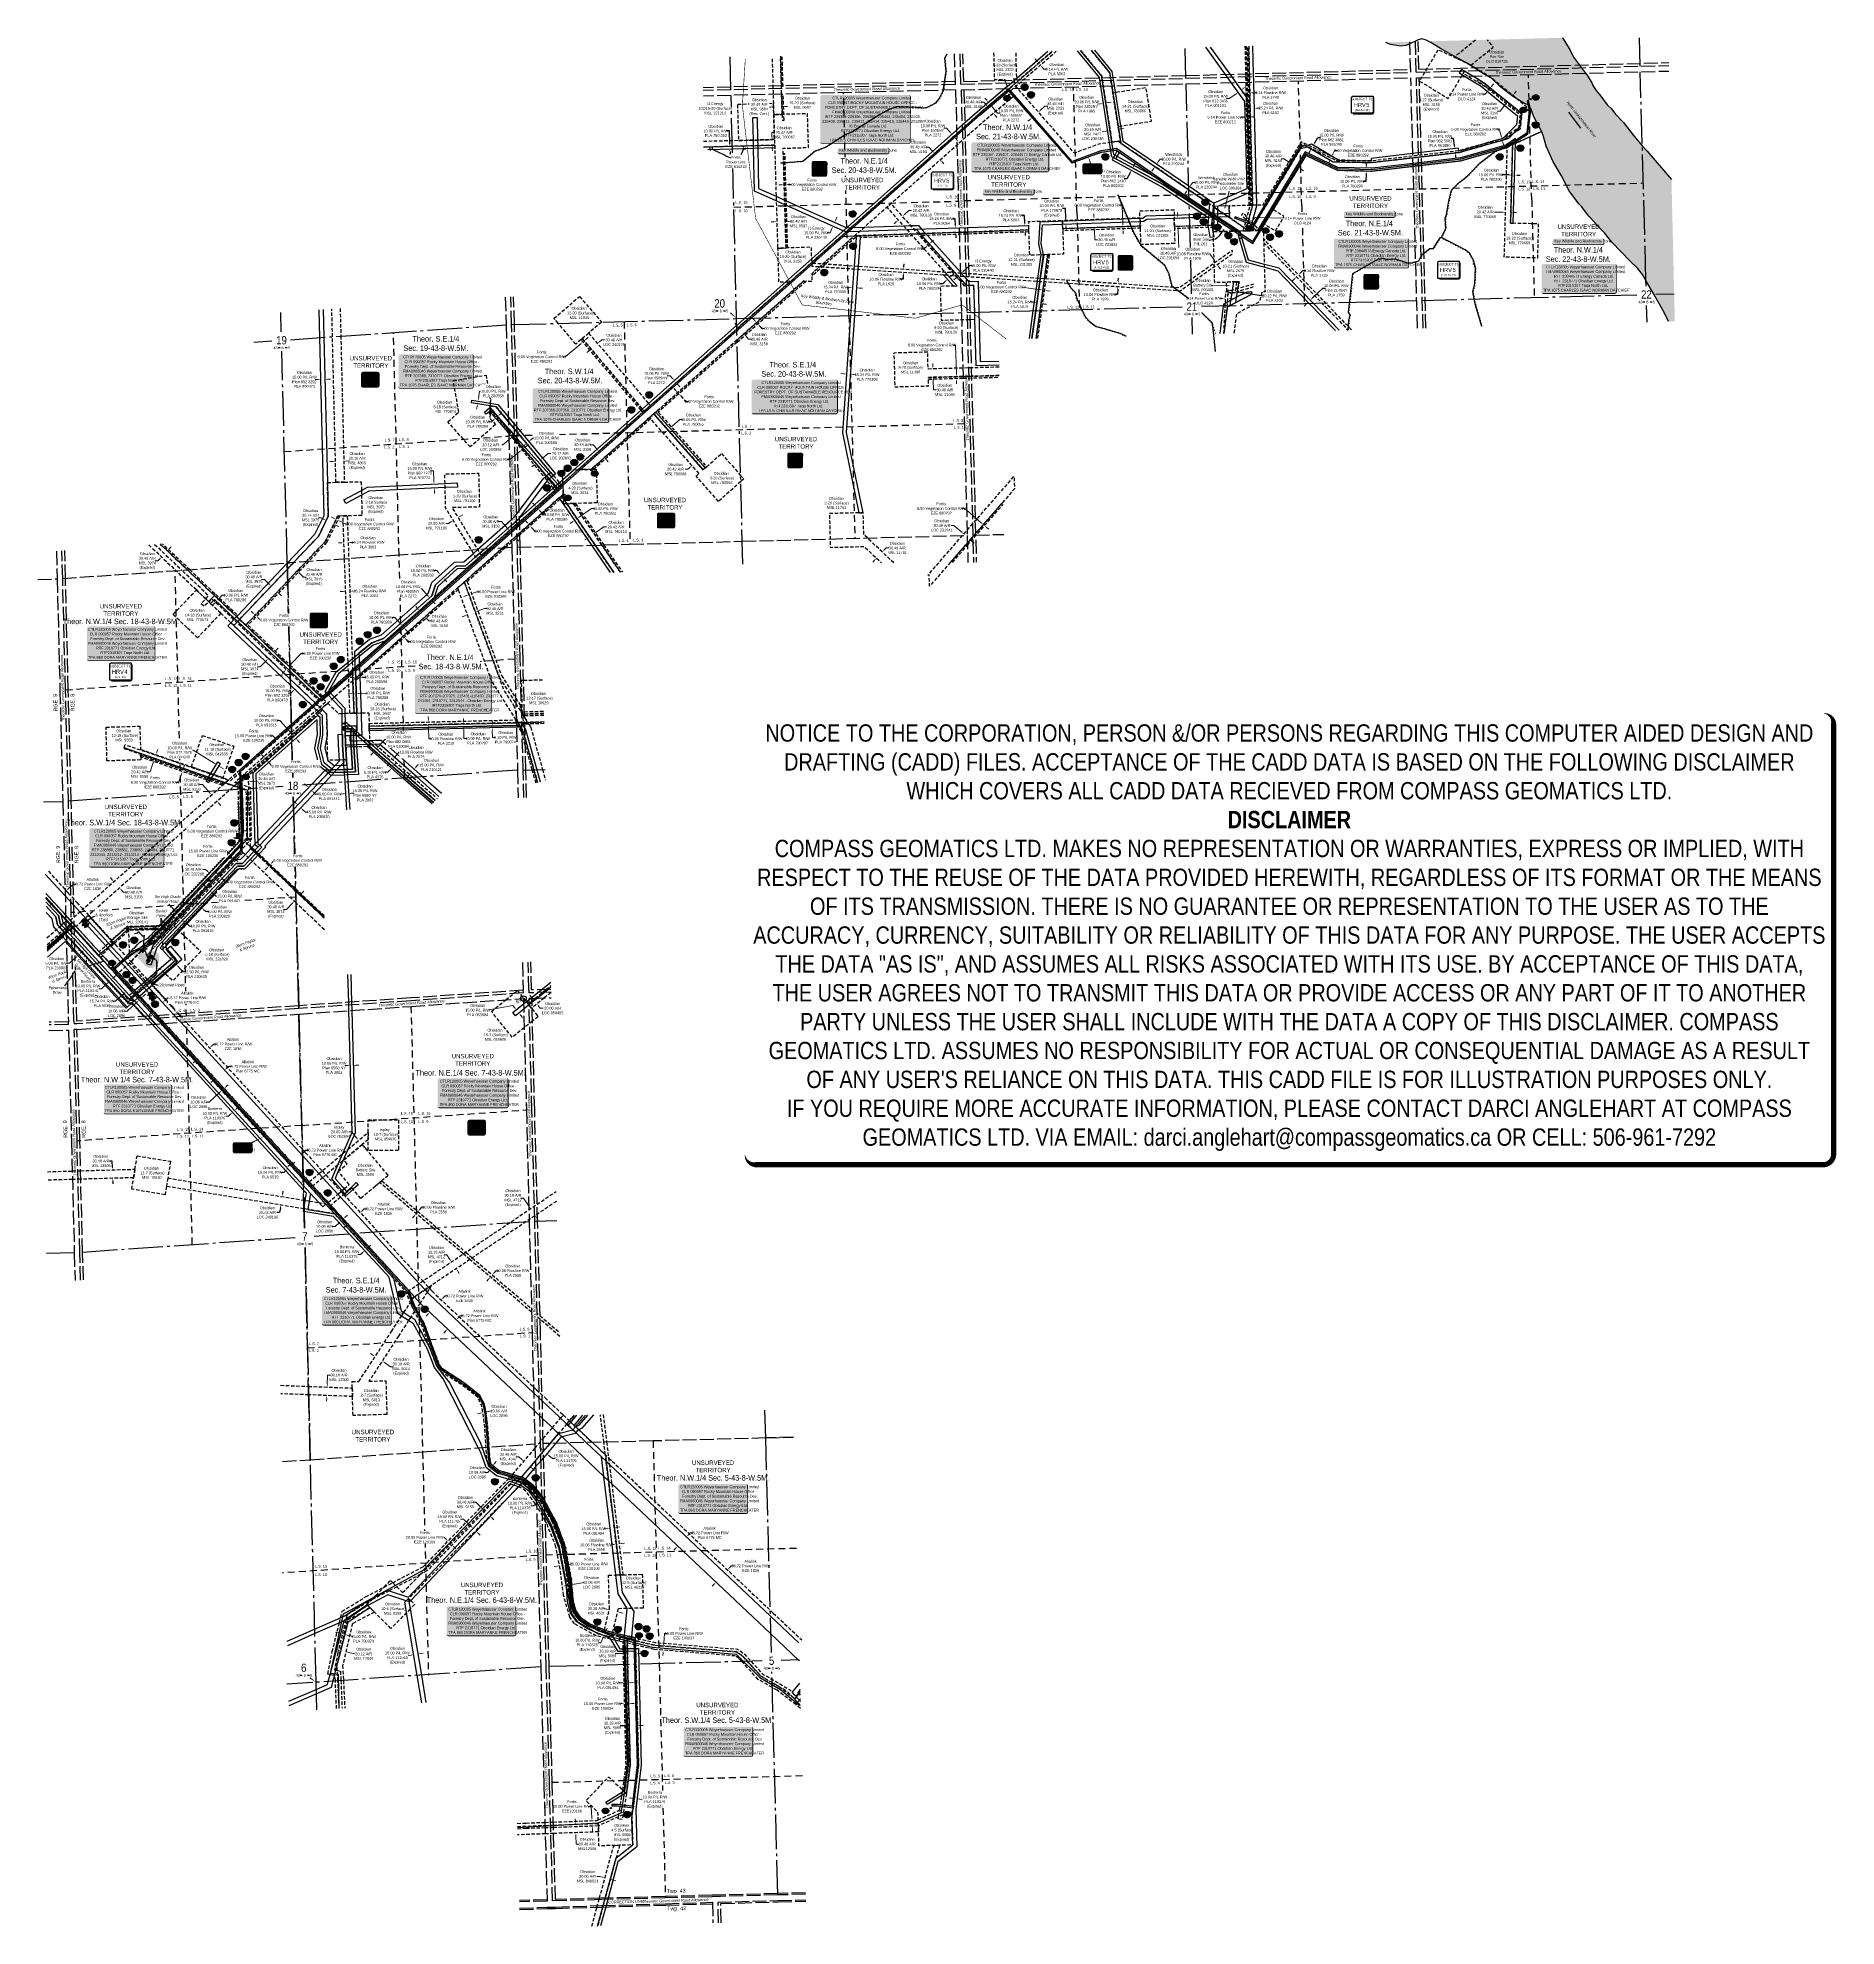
# Model space of a CAD drawing. Extents: x 624075 to 630566, y 5837004 to 5843820.
import ezdxf
from ezdxf.enums import TextEntityAlignment as Align

# ---------------------------------------------------------------- set-up
doc = ezdxf.new("R2010")
doc.units = 0
doc.header["$LTSCALE"] = 5
doc.header["$PDSIZE"] = 0.5
for name, pattern in [('0', [1, 1, 0]), ('DASHDOT2', [5, 2.5, -1.25, 0, -1.25]), ('foc-ACCESSROAD', [3.75, 2.5, -1.25]), ('foc-FLOWLINE', [3.75, 2.5, -1.25]), ('foc-LSD', [8, 5, -3]), ('foc-QUARTERLINE', [33, 25, -3, 2, -3]), ('foc-TOPO-ephemeral', [6.25, 3.125, -0.625, 0.625, -0.625, 0.625, -0.625]), ('foc-UNSURVEYED', [12.5, 10, -2.5]), ('foc-WHEELTRACKS', [2, 0.4, -1.6]), ('POWERLINE5', [7.8, 2.4, -0.6, 0.6, -0.6, 0.6, -0.6, 2.4]), ('UG_PIPE', [1.875, 1.25, -0.625])]:
    doc.linetypes.add(name, pattern=pattern)
doc.layers.get('Defpoints').update_dxf_attribs({"color": 9})
for name, color, linetype in [('10', 1, 'Continuous'), ('35', 37, 'Continuous'), ('9', 3, 'Continuous'), ('AS-CABLE', 224, 'foc-CABLE'), ('AS-OWNER', 7, 'Continuous'), ('AS-PIPE-AG', 44, 'Continuous'), ('AS-PIPE-UG', 44, 'UG_PIPE'), ('AS-PIPE-UG-T', 44, 'Continuous'), ('AS-POWER', 104, 'foc-POWER'), ('AS-POWER-EXISTING', 72, 'POWERLINE5'), ('AS-ROADS', 254, 'Continuous'), ('AS-SURFACE IMPACT', 7, 'Continuous'), ('AS-SYMBOL', 7, 'Continuous'), ('AS-UNDERLAY-H', 141, 'Continuous'), ('AS-WILDLIFE', 131, 'DASHDOT2'), ('AS-WILDLIFE-BLOCK', 131, 'Continuous'), ('C-AR', 13, 'foc-ACCESSROAD'), ('C-RW', 13, 'Continuous'), ('C-SYMBOL', 7, 'Continuous'), ('C-WS', 13, 'foc-ACCESSROAD'), ('C-WS-S', 13, 'Continuous'), ('CG-NOTES', 7, 'Continuous'), ('CTW', 7, 'Continuous'), ('D-TXT', 6, 'Continuous'), ('F-AR', 190, 'foc-ACCESSROAD'), ('F-EZE', 190, 'foc-FLOWLINE'), ('F-RW', 190, 'Continuous'), ('F-WS', 190, 'foc-ACCESSROAD'), ('L-QSEC', 8, 'foc-QUARTERLINE'), ('L-ROAD-T', 7, 'Continuous'), ('L-SECLBL', 7, 'Continuous'), ('L-SECQ', 8, 'foc-QUARTERLINE'), ('L-SECTION-LSD', 7, 'foc-LSD'), ('L-UNS-T', 3, 'Continuous'), ('L-USEC', 7, 'foc-UNSURVEYED'), ('P-CROSSINGS', 250, 'Continuous'), ('P-TEMP-BLOCKS', 250, 'Continuous'), ('P-TEMP-H', 41, 'Continuous'), ('P-TEMP_WORKSPACE', 46, 'Continuous'), ('T-BUSH', 110, '0'), ('T-BUSH-T', 110, 'Continuous'), ('T-DRAW', 143, 'foc-TOPO-ephemeral'), ('T-WATER', 160, 'Continuous'), ('T-WATER-H', 133, 'Continuous'), ('T-WATER-P3', 160, 'foc-WHEELTRACKS'), ('T-WATER-T', 170, 'Continuous')]:
    doc.layers.add(name, color=color, linetype=linetype)
for name, color, linetype, lineweight in [('AS-GENERAL', 48, 'Continuous', 18), ('C-AR-T', 13, 'Continuous', 9), ('C-RW-T', 13, 'Continuous', 9), ('C-WS-T', 13, 'Continuous', 9), ('F-AR-T', 190, 'Continuous', 9), ('F-EZE-T', 190, 'Continuous', 9), ('F-RW-T', 190, 'Continuous', 9), ('F-WS-T', 190, 'Continuous', 9), ('T-TEXT', 48, 'Continuous', 18)]:
    doc.layers.add(name, color=color, linetype=linetype, lineweight=lineweight)
doc.layers.add('DISCLAIMER', color=7, linetype='Continuous', plot=False)
doc.styles.add('100L', font='ARIALN.TTF', dxfattribs={"height": 11})
doc.styles.add('175L', font='ARIALN.TTF', dxfattribs={"height": 20})
doc.styles.add('80', font='ARIALN.TTF', dxfattribs={"height": 10})
doc.styles.add('80CG', font='ARIALN.TTF', dxfattribs={"height": 10})
doc.styles.add('80L', font='ARIALN.TTF', dxfattribs={"height": 10})
doc.styles.add('BOLD', font='ARIALNB.TTF')
doc.styles.add('Crossing', font='ARIALN.TTF', dxfattribs={"height": 10})
doc.styles.add('foc-LtypeFont', font='ARIALN.TTF', dxfattribs={"height": 7.35})
doc.styles.add('HRV', font='ARIALN.TTF', dxfattribs={"height": 3})
doc.styles.add('SIMPLEX', font='ARIALN.TTF')
doc.linetypes.add('foc-CABLE', pattern='A,2,-1,["C",foc-LtypeFont,S=0.2,R=0,X=-0.625,Y=-0.75],-1.24,8', length=12.24)
doc.linetypes.add('foc-POWER', pattern='A,6,-1,["P",foc-LtypeFont,S=0.2,R=0,X=-0.625,Y=-0.75],-1.24,4', length=12.24)
doc.linetypes.add('foc-TOPO-flowdirection-NOLINE', pattern='A,0,[">",foc-LtypeFont,S=0.3,R=0,X=0,Y=-0.945],-20,[">",foc-LtypeFont,S=0.3,R=0,X=0,Y=-0.945],0', length=20)
doc.dimstyles.new('Compass 5 000', dxfattribs={"dimscale": 5, "dimtxt": 9, "dimasz": 2, "dimexe": 0.2, "dimexo": 0.0625, "dimgap": 0.5, "dimtad": 0, "dimtih": 1, "dimtoh": 1, "dimzin": 0, "dimdsep": 46, "dimtxsty": '80CG', "dimcen": 0.1, "dimse1": 1, "dimse2": 1, "dimclrd": 256, "dimclrt": 256, "dimaunit": 1, "dimadec": 4, "dimazin": 0, "dimtfac": 0.06, "dimtofl": 0, "dimtmove": 0, "dimatfit": 1, "dimfxl": 0.2, "dimtolj": 1, "dimtzin": 0, "dimlwd": -1, "dimarcsym": 0})

# ---------------------------------------------------------------- blocks, each defined once
blk = doc.blocks.new('POWERPOLE')
h = blk.add_hatch(color=255)
edge = h.paths.add_edge_path()
edge.add_arc((0, 0), 0.96, 0, 360)
at = {"linetype": 'Continuous'}
for p, q in [((0.7, -0.7), (-0.7, 0.7)), ((-0.7, -0.7), (0.7, 0.7))]:
    blk.add_line(p, q, dxfattribs=at)
blk.add_circle((0, 0), 0.96, dxfattribs=at)
blk = doc.blocks.new('*D27')
at = {"layer": 'C-AR-T', "transparency": 16777216}
for p, q in [((624456, 5840361.2), (624463.4, 5840367.9)), ((624396.9, 5840307.2), (624386.9, 5840307.2)), ((624433.8, 5840340.9), (624396.9, 5840307.2))]:
    blk.add_line(p, q, dxfattribs=at)
for points in [[(624432.7, 5840342.1), (624434.9, 5840339.7), (624441.2, 5840347.6)], [(624454.9, 5840362.4), (624457.1, 5840359.9), (624448.6, 5840354.4)]]:
    blk.add_solid(points, dxfattribs=at)
at = {"layer": 'Defpoints', "color": 0, "transparency": 16777216}
for p in [(624441.2, 5840347.6), (624554.5, 5840223.4), (624561.9, 5840230.2)]:
    blk.add_point(p, dxfattribs=at)
at = {"layer": 'C-AR-T', "transparency": 16777216, "insert": (624358.9, 5840307.2), "char_height": 10, "attachment_point": 5, "style": '80CG'}
blk.add_mtext('\\A1;Obsidian\\P10.06 A/R\\PLOC 2896', dxfattribs=at)
blk = doc.blocks.new('*D28')
at = {"layer": 'C-AR-T', "transparency": 16777216}
for p, q in [((624343.5, 5840781.3), (624336.9, 5840788.8)), ((624377, 5840743.5), (624383.6, 5840736)), ((624383.6, 5840736), (624393.6, 5840736))]:
    blk.add_line(p, q, dxfattribs=at)
for points in [[(624344.7, 5840782.4), (624342.2, 5840780.2), (624350.1, 5840773.8)], [(624378.2, 5840744.6), (624375.7, 5840742.4), (624370.3, 5840751)]]:
    blk.add_solid(points, dxfattribs=at)
at = {"layer": 'Defpoints', "color": 0, "transparency": 16777216}
for p in [(624464.2, 5840874.8), (624484.4, 5840852), (624350.1, 5840773.8)]:
    blk.add_point(p, dxfattribs=at)
at = {"layer": 'C-AR-T', "transparency": 16777216, "insert": (624421.5, 5840736), "char_height": 10, "attachment_point": 5, "style": '80CG'}
blk.add_mtext('\\A1;Obsidian\\P30.48 A/R\\PMSL 3158', dxfattribs=at)
blk = doc.blocks.new('*D29')
at = {"layer": 'C-AR-T', "transparency": 16777216}
for p, q in [((624993.8, 5840696.5), (624972, 5840673.5)), ((625028.5, 5840733.1), (625035.4, 5840740.4)), ((624972, 5840673.5), (624962, 5840673.5))]:
    blk.add_line(p, q, dxfattribs=at)
for points in [[(624992.6, 5840697.6), (624995, 5840695.3), (625000.7, 5840703.7)], [(625027.3, 5840734.3), (625029.7, 5840732), (625021.6, 5840725.9)]]:
    blk.add_solid(points, dxfattribs=at)
at = {"layer": 'Defpoints', "color": 0, "transparency": 16777216}
for p in [(624942, 5840759.3), (624963, 5840781.4), (625000.7, 5840703.7)]:
    blk.add_point(p, dxfattribs=at)
at = {"layer": 'C-AR-T', "transparency": 16777216, "insert": (624934.1, 5840673.5), "char_height": 10, "attachment_point": 5, "style": '80CG'}
blk.add_mtext('\\A1;Obsidian\\P30.48 A/R\\PMSL 3973\\P(Expired)', dxfattribs=at)
blk = doc.blocks.new('*D30')
at = {"layer": 'C-AR-T', "transparency": 16777216}
for p, q in [((624680.3, 5840818.6), (624670.3, 5840818.6)), ((624687.7, 5840811.6), (624680.3, 5840818.6)), ((624724.3, 5840776.9), (624731.6, 5840770))]:
    blk.add_line(p, q, dxfattribs=at)
for points in [[(624688.8, 5840812.8), (624686.5, 5840810.4), (624694.9, 5840804.7)], [(624725.5, 5840778.1), (624723.2, 5840775.7), (624717.1, 5840783.7)]]:
    blk.add_solid(points, dxfattribs=at)
at = {"layer": 'Defpoints', "color": 0, "transparency": 16777216}
for p in [(624694.9, 5840804.7), (624585, 5840688.7), (624607.1, 5840667.7)]:
    blk.add_point(p, dxfattribs=at)
at = {"layer": 'C-AR-T', "transparency": 16777216, "insert": (624636, 5840818.6), "char_height": 10, "attachment_point": 5, "style": '80CG'}
blk.add_mtext('\\A1;Obsidian\\P30.48 A/R\\PLOC 232288', dxfattribs=at)
blk = doc.blocks.new('*D31')
at = {"layer": 'C-RW-T', "transparency": 16777216}
for p, q in [((624386, 5840370.6), (624355.7, 5840343.1)), ((624412, 5840394.4), (624419.4, 5840401.1)), ((624355.7, 5840343.1), (624345.7, 5840343.1))]:
    blk.add_line(p, q, dxfattribs=at)
for points in [[(624384.8, 5840371.9), (624387.1, 5840369.4), (624393.3, 5840377.4)], [(624410.9, 5840395.6), (624413.1, 5840393.2), (624404.6, 5840387.7)]]:
    blk.add_solid(points, dxfattribs=at)
at = {"layer": 'Defpoints', "color": 0, "transparency": 16777216}
for p in [(624388.7, 5840382.5), (624393.3, 5840377.4), (624400, 5840392.8)]:
    blk.add_point(p, dxfattribs=at)
at = {"layer": 'C-RW-T', "transparency": 16777216, "insert": (624306.7, 5840343.1), "char_height": 10, "attachment_point": 5, "style": '80CG'}
blk.add_mtext('\\A1;Obsidian\\P15.24 P/L R/W\\PPLA 5530', dxfattribs=at)
blk = doc.blocks.new('*D32')
at = {"layer": 'C-RW-T', "transparency": 16777216}
for p, q in [((624679.4, 5840758.5), (624672.1, 5840765.4)), ((624704.8, 5840734.4), (624717.9, 5840722)), ((624717.9, 5840722), (624727.9, 5840722))]:
    blk.add_line(p, q, dxfattribs=at)
for points in [[(624680.5, 5840759.7), (624678.2, 5840757.3), (624686.6, 5840751.6)], [(624705.9, 5840735.6), (624703.6, 5840733.2), (624697.5, 5840741.3)]]:
    blk.add_solid(points, dxfattribs=at)
at = {"layer": 'Defpoints', "color": 0, "transparency": 16777216}
for p in [(624640, 5840702.5), (624650.9, 5840692.1)]:
    blk.add_point(p, dxfattribs=at)
at = {"layer": 'C-RW-T', "transparency": 16777216, "insert": (624767, 5840722), "char_height": 10, "attachment_point": 5, "style": '80CG', "bg_fill": 3, "box_fill_scale": 1.1, "bg_fill_color": 256, "bg_fill_true_color": 13158600, "bg_fill_transparency": 0}
blk.add_mtext('\\A1;Obsidian\\P15.00 P/L R/W\\PPLA 091441', dxfattribs=at)
at = {"layer": 'Defpoints', "color": 0, "transparency": 16777216}
blk.add_point((624697.5, 5840741.3), dxfattribs=at)
blk = doc.blocks.new('*D33')
at = {"layer": 'C-RW-T', "transparency": 16777216}
for p, q in [((624591.6, 5840643.1), (624584.4, 5840650)), ((624613.1, 5840622.7), (624622.3, 5840614)), ((624622.3, 5840614), (624632.3, 5840614))]:
    blk.add_line(p, q, dxfattribs=at)
for points in [[(624592.8, 5840644.3), (624590.5, 5840641.9), (624598.9, 5840636.2)], [(624614.2, 5840623.9), (624611.9, 5840621.5), (624605.8, 5840629.6)]]:
    blk.add_solid(points, dxfattribs=at)
at = {"layer": 'Defpoints', "color": 0, "transparency": 16777216}
for p in [(624603.6, 5840641.2), (624605.8, 5840629.6), (624610.5, 5840634.6)]:
    blk.add_point(p, dxfattribs=at)
at = {"layer": 'C-RW-T', "transparency": 16777216, "insert": (624671.4, 5840614), "char_height": 10, "attachment_point": 5, "style": '80CG'}
blk.add_mtext('\\A1;Obsidian\\P10.00 P/L R/W\\PPLA 091615', dxfattribs=at)
blk = doc.blocks.new('*D34')
at = {"layer": 'C-RW-T', "transparency": 16777216}
for p, q in [((624636, 5841249), (624626, 5841249)), ((624711.2, 5841202.4), (624636, 5841249)), ((624736.7, 5841186.6), (624745.2, 5841181.3))]:
    blk.add_line(p, q, dxfattribs=at)
for points in [[(624712, 5841203.8), (624710.3, 5841201), (624719.7, 5841197.1)], [(624737.5, 5841188), (624735.8, 5841185.2), (624728.2, 5841191.9)]]:
    blk.add_solid(points, dxfattribs=at)
at = {"layer": 'Defpoints', "color": 0, "transparency": 16777216}
for p in [(624707.8, 5841178.1), (624716.3, 5841172.8), (624719.7, 5841197.1)]:
    blk.add_point(p, dxfattribs=at)
at = {"layer": 'C-RW-T', "transparency": 16777216, "insert": (624586.9, 5841249), "char_height": 10, "attachment_point": 5, "style": '80CG', "bg_fill": 3, "box_fill_scale": 1.1, "bg_fill_color": 256, "bg_fill_true_color": 13158600, "bg_fill_transparency": 0}
blk.add_mtext('\\A1;Obsidian\\P10.00 P/L R/W\\PPlan 072 2575\\PPLA 044340', dxfattribs=at)
blk = doc.blocks.new('*D35')
at = {"layer": 'F-EZE-T', "transparency": 16777216}
for p, q in [((624757.2, 5840884.8), (624747.2, 5840884.8)), ((624764.4, 5840877.9), (624757.2, 5840884.8)), ((624789.7, 5840853.7), (624796.9, 5840846.7))]:
    blk.add_line(p, q, dxfattribs=at)
for points in [[(624765.6, 5840879.1), (624763.3, 5840876.7), (624771.6, 5840871)], [(624790.8, 5840854.9), (624788.5, 5840852.5), (624782.5, 5840860.6)]]:
    blk.add_solid(points, dxfattribs=at)
at = {"layer": 'F-EZE-T', "transparency": 16777216, "insert": (624688.1, 5840884.8), "char_height": 10, "attachment_point": 5, "style": '80CG', "bg_fill": 3, "box_fill_scale": 1.1, "bg_fill_color": 256, "bg_fill_true_color": 13158600, "bg_fill_transparency": 0}
blk.add_mtext('\\A1;Fortis\\P15.00 Power Line R/W\\PEZE 100230', dxfattribs=at)
at = {"layer": 'Defpoints', "color": 0, "transparency": 16777216}
for p in [(624768.8, 5840868), (624771.6, 5840871), (624779.6, 5840857.6)]:
    blk.add_point(p, dxfattribs=at)
blk = doc.blocks.new('*D23')
at = {"layer": 'Defpoints', "color": 0, "transparency": 16777216}
for p in [(624733.5, 5840792.4), (624683.8, 5840748.6), (624688.2, 5840744.5)]:
    blk.add_point(p, dxfattribs=at)
at = {"layer": 'F-EZE-T', "transparency": 16777216}
for p, q in [((624721.9, 5840803.4), (624714.6, 5840810.3)), ((624740.8, 5840785.5), (624754.3, 5840772.7)), ((624754.3, 5840772.7), (624764.3, 5840772.7))]:
    blk.add_line(p, q, dxfattribs=at)
for points in [[(624723.1, 5840804.6), (624720.8, 5840802.2), (624729.2, 5840796.5)], [(624741.9, 5840786.7), (624739.6, 5840784.3), (624733.5, 5840792.4)]]:
    blk.add_solid(points, dxfattribs=at)
at = {"layer": 'F-EZE-T', "transparency": 16777216, "insert": (624839.5, 5840772.7), "char_height": 10, "attachment_point": 5, "style": '80CG'}
blk.add_mtext('\\A1;Fortis\\P6.00 Vegetation Control R/W\\PEZE 880292', dxfattribs=at)
blk = doc.blocks.new('*D24')
at = {"layer": 'F-EZE-T', "transparency": 16777216}
for p, q in [((624902.8, 5840824.8), (624895.9, 5840817.5)), ((624920.7, 5840843.6), (624927.5, 5840850.9)), ((624927.5, 5840850.9), (624937.5, 5840850.9))]:
    blk.add_line(p, q, dxfattribs=at)
for points in [[(624901.6, 5840825.9), (624904, 5840823.6), (624909.7, 5840832)], [(624919.5, 5840844.8), (624921.9, 5840842.5), (624913.8, 5840836.4)]]:
    blk.add_solid(points, dxfattribs=at)
at = {"layer": 'F-EZE-T', "transparency": 16777216, "insert": (625012.7, 5840850.9), "char_height": 10, "attachment_point": 5, "style": '80CG', "bg_fill": 3, "box_fill_scale": 1.1, "bg_fill_color": 256, "bg_fill_true_color": 13158600, "bg_fill_transparency": 0}
blk.add_mtext('\\A1;Fortis\\P6.00 Vegetation Control R/W\\PEZE 880292', dxfattribs=at)
at = {"layer": 'Defpoints', "color": 0, "transparency": 16777216}
for p in [(624909.7, 5840832), (624925.7, 5840816.8), (624929.8, 5840821.2)]:
    blk.add_point(p, dxfattribs=at)
blk = doc.blocks.new('*D25')
at = {"layer": 'F-EZE-T', "transparency": 16777216}
for p, q in [((624793.4, 5840956.9), (624777.5, 5840956.5)), ((624819.3, 5840957.6), (624829.3, 5840957.9))]:
    blk.add_line(p, q, dxfattribs=at)
for points in [[(624793.3, 5840958.6), (624793.4, 5840955.2), (624803.3, 5840957.2)], [(624819.3, 5840959.3), (624819.4, 5840955.9), (624809.4, 5840957.3)]]:
    blk.add_solid(points, dxfattribs=at)
at = {"layer": 'F-EZE-T', "transparency": 16777216, "insert": (624702.4, 5840956.5), "char_height": 10, "attachment_point": 5, "style": '80CG', "bg_fill": 3, "box_fill_scale": 1.1, "bg_fill_color": 256, "bg_fill_true_color": 13158600, "bg_fill_transparency": 0}
blk.add_mtext('\\A1;Fortis\\P6.00 Vegetation Control R/W\\PEZE 880292', dxfattribs=at)
at = {"layer": 'Defpoints', "color": 0, "transparency": 16777216}
for p in [(624802.1, 5841003.8), (624808.1, 5841004), (624803.3, 5840957.2)]:
    blk.add_point(p, dxfattribs=at)
blk = doc.blocks.new('PIG')
h = blk.add_hatch(color=255)
h.dxf.hatch_style = 1
edge = h.paths.add_edge_path()
edge.add_arc((0, 0), 0.85, 0, 360)
at = {"layer": 'AS-SYMBOL'}
h = blk.add_hatch(color=48, dxfattribs=at)
h.dxf.hatch_style = 1
h.paths.add_polyline_path([(-0.1, 0, 1), (-0.6, 0, 1)])
h = blk.add_hatch(color=48, dxfattribs=at)
h.dxf.hatch_style = 1
h.paths.add_polyline_path([(0.1, 0, 1), (0.6, 0, 1)])
at = {"layer": 'AS-SYMBOL', "color": 48}
for centre, radius in [((0, 0), 0.75), ((-0.3, 0), 0.225), ((0.3, 0), 0.225)]:
    blk.add_circle(centre, radius, dxfattribs=at)
blk = doc.blocks.new('RISER')
h = blk.add_hatch(color=255)
h.dxf.hatch_style = 1
edge = h.paths.add_edge_path()
edge.add_arc((0, 0), 0.7, 0, 360)
blk.add_hatch(color=48).paths.add_polyline_path([(0.6, -0.2), (-0.6, -0.2, 0.774597)])
at = {"color": 48}
blk.add_line((-0.6, -0.2), (0.6, -0.2), dxfattribs=at)
blk.add_circle((0, 0), 0.6, dxfattribs=at)
blk = doc.blocks.new('*U19')
at = {"color": 72}
blk.add_line((0.4, 1), (-0.4, -1), dxfattribs=at)
at = {"layer": 'AS-SYMBOL', "color": 72, "flags": 128}
blk.add_lwpolyline([(2.7, -1), (0, 0)], dxfattribs=at)
blk = doc.blocks.new('*U20')
at = {"color": 72}
blk.add_line((-1.1, -0.3), (1.1, 0.3), dxfattribs=at)
at = {"layer": 'AS-SYMBOL', "color": 72, "flags": 128}
blk.add_lwpolyline([(-0.7, 3), (0, 0)], dxfattribs=at)
blk = doc.blocks.new('*U21')
at = {"color": 72}
blk.add_line((-0.3, -1.1), (0.3, 1.1), dxfattribs=at)
at = {"layer": 'AS-SYMBOL', "color": 72, "flags": 128}
blk.add_lwpolyline([(-3, 0.8), (0, 0)], dxfattribs=at)
blk = doc.blocks.new('*U22')
at = {"color": 72}
blk.add_line((1.1, 0.3), (-1.1, -0.3), dxfattribs=at)
at = {"layer": 'AS-SYMBOL', "color": 72, "flags": 128}
blk.add_lwpolyline([(0.7, -2.7), (0, 0)], dxfattribs=at)
blk = doc.blocks.new('*U15')
at = {"color": 72}
blk.add_line((-0.4, -1), (0.4, 1), dxfattribs=at)
at = {"layer": 'AS-SYMBOL', "color": 72, "flags": 128}
blk.add_lwpolyline([(-2.6, 0.9), (0, 0)], dxfattribs=at)
blk = doc.blocks.new('*U16')
at = {"color": 72}
blk.add_line((-1.1, -0.3), (1.1, 0.3), dxfattribs=at)
at = {"layer": 'AS-SYMBOL', "color": 72, "flags": 128}
blk.add_lwpolyline([(-0.8, 3), (0, 0)], dxfattribs=at)
blk = doc.blocks.new('*U17')
at = {"color": 72}
blk.add_line((0.4, 1), (-0.4, -1), dxfattribs=at)
at = {"layer": 'AS-SYMBOL', "color": 72, "flags": 128}
blk.add_lwpolyline([(2.7, -1), (0, 0)], dxfattribs=at)
blk = doc.blocks.new('*U18')
at = {"color": 72}
blk.add_line((1.1, 0.3), (-1.1, -0.3), dxfattribs=at)
at = {"layer": 'AS-SYMBOL', "color": 72, "flags": 128}
blk.add_lwpolyline([(0.8, -2.8), (0, 0)], dxfattribs=at)
blk = doc.blocks.new('GAS')
h = blk.add_hatch(color=255)
h.dxf.hatch_style = 1
edge = h.paths.add_edge_path()
edge.add_arc((0, 0), 0.9, 0, 360)
for p, q in [((-0.8, 0), (-1.6, 0)), ((-0.6, 0.6), (-1.1, 1.1)), ((0, 0.8), (0, 1.6)), ((0.6, 0.6), (1.1, 1.1)), ((1.6, 0), (0.8, 0)), ((-0.6, -0.6), (-1.1, -1.1)), ((0, -0.8), (0, -1.6)), ((1.1, -1.1), (0.6, -0.6))]:
    blk.add_line(p, q)
blk.add_circle((0, 0), 0.8)
blk = doc.blocks.new('A$C17143D00')
at = {"layer": 'AS-UNDERLAY-H'}
h = blk.add_hatch(color=256, dxfattribs=at)
h.dxf.hatch_style = 1
h.paths.add_polyline_path([(3, 23.5), (0, 23.5), (0, 20.5), (3, 20.5), (3, 22)])
h = blk.add_hatch(color=256, dxfattribs=at)
h.dxf.hatch_style = 1
h.paths.add_polyline_path([(3, 7.5), (0, 7.5), (0, 4.5), (3, 4.5)])
h = blk.add_hatch(color=256, dxfattribs=at)
h.dxf.hatch_style = 1
h.paths.add_polyline_path([(3.5, 20), (3, 20.5), (1.5, 20.5), (1.5, 7.5), (3, 7.5), (3.5, 8)])
h = blk.add_hatch(color=256, dxfattribs=at)
h.dxf.hatch_style = 1
h.paths.add_polyline_path([(7.3, 22), (3, 22), (3, 20.5), (3.5, 20), (6.4, 20)])
h = blk.add_hatch(color=256, dxfattribs=at)
h.dxf.hatch_style = 1
h.paths.add_polyline_path([(6.4, 8), (3.5, 8), (3, 7.5), (3, 6), (7.3, 6)])
h = blk.add_hatch(color=256, dxfattribs=at)
h.dxf.hatch_style = 1
h.paths.add_polyline_path([(6.4, 20), (3.5, 20), (5.5, 18)])
h = blk.add_hatch(color=256, dxfattribs=at)
h.dxf.hatch_style = 1
h.paths.add_polyline_path([(5.5, 18), (3.5, 20), (3.5, 8), (5.5, 10)])
h = blk.add_hatch(color=256, dxfattribs=at)
h.dxf.hatch_style = 1
h.paths.add_polyline_path([(5.5, 10), (3.5, 8), (6.4, 8)])
h = blk.add_hatch(color=256, dxfattribs=at)
h.dxf.hatch_style = 1
h.paths.add_polyline_path([(12.6, 20), (6.4, 20), (5.5, 18), (13.5, 18)])
h = blk.add_hatch(color=256, dxfattribs=at)
h.dxf.hatch_style = 1
h.paths.add_polyline_path([(7.5, 16), (5.5, 18), (5.5, 10), (7.5, 12)])
h = blk.add_hatch(color=256, dxfattribs=at)
h.dxf.hatch_style = 1
h.paths.add_polyline_path([(13.5, 18), (5.5, 18), (7.5, 16), (11.5, 16)])
h = blk.add_hatch(color=256, dxfattribs=at)
h.dxf.hatch_style = 1
h.paths.add_polyline_path([(11.5, 12), (7.5, 12), (5.5, 10), (13.5, 10)])
h = blk.add_hatch(color=256, dxfattribs=at)
h.dxf.hatch_style = 1
h.paths.add_polyline_path([(13.5, 10), (5.5, 10), (6.4, 8), (12.6, 8)])
h = blk.add_hatch(color=256, dxfattribs=at)
h.dxf.hatch_style = 1
h.paths.add_polyline_path([(11.7, 22), (7.3, 22), (6.4, 20), (12.6, 20)])
h = blk.add_hatch(color=256, dxfattribs=at)
h.dxf.hatch_style = 1
h.paths.add_polyline_path([(12.6, 8), (6.4, 8), (7.3, 6), (11.7, 6)])
h = blk.add_hatch(color=256, dxfattribs=at)
h.dxf.hatch_style = 1
h.paths.add_polyline_path([(9.9, 26.1, -0.212214), (9.1, 26.1), (7.3, 22), (11.7, 22)])
h = blk.add_hatch(color=256, dxfattribs=at)
h.dxf.hatch_style = 1
h.paths.add_polyline_path([(11.7, 6), (7.3, 6), (9.1, 1.9, -0.212214), (9.9, 1.9)])
h = blk.add_hatch(color=256, dxfattribs=at)
h.dxf.hatch_style = 1
h.paths.add_polyline_path([(11.5, 16), (7.5, 16), (7.5, 12), (11.5, 12)])
h.paths.add_polyline_path([(9.3, 14, -1), (9.7, 14, -1)], flags=0)
h.paths.add_polyline_path([(9.7, 14, 1), (9.3, 14, 1)], flags=16)
h = blk.add_hatch(color=256, dxfattribs=at)
h.dxf.hatch_style = 1
h.paths.add_polyline_path([(10.5, 27, 1), (8.5, 27, 1)])
h = blk.add_hatch(color=256, dxfattribs=at)
h.dxf.hatch_style = 1
h.paths.add_polyline_path([(8.5, 1, 1), (10.5, 1, 1)])
h = blk.add_hatch(color=256, dxfattribs=at)
h.dxf.hatch_style = 1
h.paths.add_polyline_path([(13.5, 18), (11.5, 16), (11.5, 12), (13.5, 10)])
h = blk.add_hatch(color=256, dxfattribs=at)
h.dxf.hatch_style = 1
h.paths.add_polyline_path([(16, 22), (11.7, 22), (12.6, 20), (15.5, 20), (16, 20.5)])
h = blk.add_hatch(color=256, dxfattribs=at)
h.dxf.hatch_style = 1
h.paths.add_polyline_path([(16, 7.5), (15.5, 8), (12.6, 8), (11.7, 6), (16, 6)])
h = blk.add_hatch(color=256, dxfattribs=at)
h.dxf.hatch_style = 1
h.paths.add_polyline_path([(15.5, 20), (12.6, 20), (13.5, 18)])
h = blk.add_hatch(color=256, dxfattribs=at)
h.dxf.hatch_style = 1
h.paths.add_polyline_path([(13.5, 10), (12.6, 8), (15.5, 8)])
h = blk.add_hatch(color=256, dxfattribs=at)
h.dxf.hatch_style = 1
h.paths.add_polyline_path([(15.5, 20), (13.5, 18), (13.5, 10), (15.5, 8)])
h = blk.add_hatch(color=256, dxfattribs=at)
h.dxf.hatch_style = 1
h.paths.add_polyline_path([(17.5, 20.5), (16, 20.5), (15.5, 20), (15.5, 8), (16, 7.5), (17.5, 7.5)])
h = blk.add_hatch(color=256, dxfattribs=at)
h.dxf.hatch_style = 1
h.paths.add_polyline_path([(19, 23.5), (16, 23.5), (16, 20.5), (19, 20.5)])
h = blk.add_hatch(color=256, dxfattribs=at)
h.dxf.hatch_style = 1
h.paths.add_polyline_path([(19, 7.5), (16, 7.5), (16, 6), (16, 4.5), (19, 4.5)])
at = {"layer": 'AS-POWER'}
for points in [[(0, 20.5), (3, 20.5), (3, 23.5), (0, 23.5)], [(0, 4.5), (3, 4.5), (3, 7.5), (0, 7.5)], [(3.5, 8), (15.5, 8), (15.5, 20), (3.5, 20)], [(5.5, 10), (13.5, 10), (13.5, 18), (5.5, 18)], [(7.5, 12), (11.5, 12), (11.5, 16), (7.5, 16)], [(16, 20.5), (19, 20.5), (19, 23.5), (16, 23.5)], [(16, 4.5), (19, 4.5), (19, 7.5), (16, 7.5)]]:
    blk.add_lwpolyline(points, close=True, dxfattribs=at)
for points in [[(1.5, 20.5), (1.5, 7.5)], [(16, 22), (3, 22)], [(3, 20.5), (7.5, 16)], [(3, 7.5), (7.5, 12)], [(3, 6), (16, 6)], [(11.5, 16), (16, 20.5)], [(11.5, 12), (16, 7.5)], [(17.5, 7.5), (17.5, 20.5)]]:
    blk.add_lwpolyline(points, dxfattribs=at)
at = {"layer": 'AS-POWER', "flags": 128}
for points in [[(9.1, 26.1), (5.5, 18)], [(9.1, 1.9), (5.5, 10)], [(9.9, 26.1), (13.5, 18)], [(13.5, 10), (9.9, 1.9)]]:
    blk.add_lwpolyline(points, dxfattribs=at)
at = {"layer": 'AS-POWER'}
for centre in [(9.5, 27), (9.5, 1)]:
    blk.add_circle(centre, 1, dxfattribs=at)
at = {"layer": 'Defpoints'}
blk.add_circle((9.5, 14), 0.2, dxfattribs=at)
blk = doc.blocks.new('*D26')
at = {"layer": 'Defpoints', "color": 0, "transparency": 16777216}
for p in [(624333, 5840413.8), (624345.8, 5840414.5), (624338.5, 5840407.8)]:
    blk.add_point(p, dxfattribs=at)
at = {"layer": 'F-RW-T', "transparency": 16777216}
for p, q in [((624347.8, 5840427.3), (624355.1, 5840434)), ((624304.8, 5840388), (624294.8, 5840388)), ((624325.6, 5840407), (624304.8, 5840388))]:
    blk.add_line(p, q, dxfattribs=at)
for points in [[(624324.5, 5840408.3), (624326.7, 5840405.8), (624333, 5840413.8)], [(624346.6, 5840428.5), (624348.9, 5840426), (624340.4, 5840420.5)]]:
    blk.add_solid(points, dxfattribs=at)
at = {"layer": 'F-RW-T', "transparency": 16777216, "insert": (624255.7, 5840388), "char_height": 10, "attachment_point": 5, "style": '80CG'}
blk.add_mtext('\\A1;Bonterra\\P10.00 P/L R/W\\PPLA 110376\\P(Expired)', dxfattribs=at)
blk = doc.blocks.new('*D36')
at = {"layer": 'C-RW-T', "transparency": 16777216}
for p, q in [((625421.7, 5837982.2), (625411.9, 5837980.5)), ((625456.2, 5837988), (625466.1, 5837989.7))]:
    blk.add_line(p, q, dxfattribs=at)
for points in [[(625421.4, 5837983.8), (625422, 5837980.5), (625431.6, 5837983.9)], [(625456, 5837989.7), (625456.5, 5837986.4), (625446.4, 5837986.4)]]:
    blk.add_solid(points, dxfattribs=at)
at = {"layer": 'Defpoints', "color": 0, "transparency": 16777216}
for p in [(625429.9, 5837994), (625444.7, 5837996.5), (625446.4, 5837986.4)]:
    blk.add_point(p, dxfattribs=at)
at = {"layer": 'C-RW-T', "transparency": 16777216, "insert": (625372.8, 5837980.5), "char_height": 10, "attachment_point": 5, "style": '80CG'}
blk.add_mtext('\\A1;Obsidian\\P15.00 P/L R/W\\PPLA 111560\\P(Expired)', dxfattribs=at)
blk = doc.blocks.new('*D37')
at = {"layer": 'C-WS-T', "transparency": 16777216}
for p, q in [((626102.7, 5837183.7), (626092.7, 5837183.7)), ((626112.4, 5837181.1), (626102.7, 5837183.7)), ((626151, 5837170.5), (626160.7, 5837167.9))]:
    blk.add_line(p, q, dxfattribs=at)
for points in [[(626112.8, 5837182.7), (626111.9, 5837179.5), (626122, 5837178.4)], [(626151.5, 5837172.2), (626150.6, 5837168.9), (626141.4, 5837173.2)]]:
    blk.add_solid(points, dxfattribs=at)
at = {"layer": 'Defpoints', "color": 0, "transparency": 16777216}
for p in [(626122, 5837178.4), (626122.5, 5837180), (626141.8, 5837174.7)]:
    blk.add_point(p, dxfattribs=at)
at = {"layer": 'C-WS-T', "transparency": 16777216, "insert": (626059.2, 5837183.7), "char_height": 10, "attachment_point": 5, "style": '80CG'}
blk.add_mtext('\\A1;Obsidian \\P20.00 A/R \\PMSL 841521', dxfattribs=at)
blk = doc.blocks.new('*D38')
at = {"layer": 'F-RW-T', "transparency": 16777216}
for p, q in [((626218.2, 5837466.3), (626208.3, 5837467.5)), ((626248, 5837462.6), (626263.1, 5837460.7))]:
    blk.add_line(p, q, dxfattribs=at)
for points in [[(626218.4, 5837468), (626218, 5837464.6), (626228.2, 5837465.1)], [(626248.2, 5837464.2), (626247.8, 5837460.9), (626238.1, 5837463.8)]]:
    blk.add_solid(points, dxfattribs=at)
at = {"layer": 'F-RW-T', "transparency": 16777216, "insert": (626302.2, 5837460.7), "char_height": 10, "attachment_point": 5, "style": '80CG', "bg_fill": 3, "box_fill_scale": 1.1, "bg_fill_color": 256, "bg_fill_true_color": 13158600, "bg_fill_transparency": 0}
blk.add_mtext('\\A1;Bonterra\\P10.00 P/L R/W\\PPLA 110376\\P(Expired)', dxfattribs=at)
at = {"layer": 'Defpoints', "color": 0, "transparency": 16777216}
for p in [(626233.6, 5837508.5), (626243.5, 5837507.2), (626238.1, 5837463.8)]:
    blk.add_point(p, dxfattribs=at)
blk = doc.blocks.new('*D39')
at = {"layer": 'Defpoints', "color": 0, "transparency": 16777216}
for p in [(626075.8, 5838070.1), (626079.7, 5838079.4), (626118.1, 5838052.4)]:
    blk.add_point(p, dxfattribs=at)
at = {"layer": 'F-RW-T', "transparency": 16777216}
for p, q in [((626114.3, 5838043.2), (626107.3, 5838026.6)), ((626125.9, 5838070.8), (626129.7, 5838080.1)), ((626107.3, 5838026.6), (626097.3, 5838026.6))]:
    blk.add_line(p, q, dxfattribs=at)
for points in [[(626112.7, 5838043.8), (626115.8, 5838042.5), (626118.1, 5838052.4)], [(626124.3, 5838071.5), (626127.4, 5838070.2), (626122, 5838061.6)]]:
    blk.add_solid(points, dxfattribs=at)
at = {"layer": 'F-RW-T', "transparency": 16777216, "insert": (626058.2, 5838026.6), "char_height": 10, "attachment_point": 5, "style": '80CG'}
blk.add_mtext('\\A1;Bonterra\\P10.00 P/L R/W\\PPLA 110376\\P(Expired)', dxfattribs=at)
blk = doc.blocks.new('*D40')
at = {"layer": 'Defpoints', "color": 0, "transparency": 16777216}
for p in [(626193, 5837807.6), (626197.3, 5837625.7), (626211.9, 5837626)]:
    blk.add_point(p, dxfattribs=at)
at = {"layer": 'F-EZE-T', "transparency": 16777216}
for p, q in [((626183, 5837807.4), (626173, 5837807.1)), ((626217.6, 5837808.2), (626227.6, 5837808.4))]:
    blk.add_line(p, q, dxfattribs=at)
for points in [[(626182.9, 5837809), (626183, 5837805.7), (626193, 5837807.6)], [(626217.5, 5837809.8), (626217.6, 5837806.5), (626207.6, 5837807.9)]]:
    blk.add_solid(points, dxfattribs=at)
at = {"layer": 'F-EZE-T', "transparency": 16777216, "insert": (626113.8, 5837807.1), "char_height": 10, "attachment_point": 5, "style": '80CG'}
blk.add_mtext('\\A1;Fortis\\P15.00 Power Line R/W\\PEZE 100034', dxfattribs=at)
blk = doc.blocks.new('*D41')
at = {"layer": 'C-RW-T', "transparency": 16777216}
for p, q in [((626185.4, 5837882.3), (626171.5, 5837881.9)), ((626215.4, 5837883), (626225.4, 5837883.3))]:
    blk.add_line(p, q, dxfattribs=at)
for points in [[(626185.4, 5837883.9), (626185.5, 5837880.6), (626195.4, 5837882.5)], [(626215.4, 5837884.7), (626215.5, 5837881.4), (626205.4, 5837882.8)]]:
    blk.add_solid(points, dxfattribs=at)
at = {"layer": 'Defpoints', "color": 0, "transparency": 16777216}
for p in [(626195.4, 5837882.5), (626200.1, 5837698.4), (626210.1, 5837698.7)]:
    blk.add_point(p, dxfattribs=at)
at = {"layer": 'C-RW-T', "transparency": 16777216, "insert": (626132.4, 5837881.9), "char_height": 10, "attachment_point": 5, "style": '80CG'}
blk.add_mtext('\\A1;Obsidian\\P10.00 P/L R/W\\PPLA 091494', dxfattribs=at)
blk = doc.blocks.new('*D42')
at = {"layer": 'Defpoints', "color": 0, "transparency": 16777216}
for p in [(626416.1, 5838409.1), (626430.8, 5838332.5), (626462.1, 5838365.7)]:
    blk.add_point(p, dxfattribs=at)
at = {"layer": 'F-RW-T', "transparency": 16777216}
for p, q in [((626377.9, 5838368.6), (626371.1, 5838361.3)), ((626423, 5838416.4), (626429.9, 5838423.7)), ((626429.9, 5838423.7), (626439.9, 5838423.7))]:
    blk.add_line(p, q, dxfattribs=at)
for points in [[(626376.7, 5838369.7), (626379.1, 5838367.5), (626384.8, 5838375.9)], [(626421.8, 5838417.5), (626424.2, 5838415.3), (626416.1, 5838409.1)]]:
    blk.add_solid(points, dxfattribs=at)
at = {"layer": 'F-RW-T', "transparency": 16777216, "insert": (626499.6, 5838423.7), "char_height": 10, "attachment_point": 5, "style": '80CG'}
blk.add_mtext('\\A1;Altalink\\P45.72 Power Line R/W\\PPlan 6775 MC', dxfattribs=at)
blk = doc.blocks.new('*D43')
at = {"layer": 'C-RW-T', "transparency": 16777216}
for p, q in [((626130.8, 5838440.1), (626120.9, 5838438.9)), ((626165.6, 5838444.4), (626175.5, 5838445.6))]:
    blk.add_line(p, q, dxfattribs=at)
for points in [[(626130.6, 5838441.8), (626131, 5838438.5), (626140.7, 5838441.4)], [(626165.4, 5838446.1), (626165.8, 5838442.8), (626155.6, 5838443.2)]]:
    blk.add_solid(points, dxfattribs=at)
at = {"layer": 'Defpoints', "color": 0, "transparency": 16777216}
for p in [(626139.9, 5838448.2), (626140.7, 5838441.4), (626154.8, 5838450)]:
    blk.add_point(p, dxfattribs=at)
at = {"layer": 'C-RW-T', "transparency": 16777216, "insert": (626081.8, 5838438.9), "char_height": 10, "attachment_point": 5, "style": '80CG'}
blk.add_mtext('\\A1;Obsidian\\P15.00 P/L R/W\\PPLA 091494', dxfattribs=at)
blk = doc.blocks.new('*D44')
at = {"layer": 'C-RW-T', "transparency": 16777216}
for p, q in [((626153.1, 5838381.6), (626143.2, 5838380.4)), ((626183, 5838385.3), (626192.9, 5838386.5))]:
    blk.add_line(p, q, dxfattribs=at)
for points in [[(626152.9, 5838383.3), (626153.3, 5838380), (626163, 5838382.8)], [(626182.8, 5838386.9), (626183.2, 5838383.6), (626173, 5838384.1)]]:
    blk.add_solid(points, dxfattribs=at)
at = {"layer": 'Defpoints', "color": 0, "transparency": 16777216}
for p in [(626162.5, 5838386.9), (626163, 5838382.8), (626172.5, 5838388.1)]:
    blk.add_point(p, dxfattribs=at)
at = {"layer": 'C-RW-T', "transparency": 16777216, "insert": (626091.7, 5838380.4), "char_height": 10, "attachment_point": 5, "style": '80CG'}
blk.add_mtext('\\A1;Obsidian\\P10.06 Flowline R/W\\PPLA 2558', dxfattribs=at)
blk = doc.blocks.new('*D45')
at = {"layer": 'Defpoints', "color": 0, "transparency": 16777216}
for p in [(625978.3, 5838308), (625963.1, 5838269.3), (625982.9, 5838271.9)]:
    blk.add_point(p, dxfattribs=at)
at = {"layer": 'F-EZE-T', "transparency": 16777216}
for p, q in [((625948.5, 5838304.1), (625938.6, 5838302.9)), ((625988.2, 5838309.2), (626004.7, 5838311.4))]:
    blk.add_line(p, q, dxfattribs=at)
for points in [[(625948.3, 5838305.8), (625948.8, 5838302.5), (625958.5, 5838305.4)], [(625988, 5838310.9), (625988.4, 5838307.6), (625978.3, 5838308)]]:
    blk.add_solid(points, dxfattribs=at)
at = {"layer": 'F-EZE-T', "transparency": 16777216, "insert": (626064.3, 5838311.4), "char_height": 10, "attachment_point": 5, "style": '80CG'}
blk.add_mtext('\\A1;Fortis\\P20.00 Power Line R/W\\PEZE 120108', dxfattribs=at)
blk = doc.blocks.new('*D46')
at = {"layer": 'C-AR-T', "transparency": 16777216}
for p, q in [((625983.9, 5838233.6), (625974, 5838231.8)), ((626013.5, 5838239.1), (626045.6, 5838245))]:
    blk.add_line(p, q, dxfattribs=at)
for points in [[(625983.6, 5838235.3), (625984.2, 5838232), (625993.7, 5838235.4)], [(626013.2, 5838240.7), (626013.8, 5838237.4), (626003.6, 5838237.2)]]:
    blk.add_solid(points, dxfattribs=at)
at = {"layer": 'Defpoints', "color": 0, "transparency": 16777216}
for p in [(625990.1, 5838255.1), (626000, 5838256.9), (626003.6, 5838237.2)]:
    blk.add_point(p, dxfattribs=at)
at = {"layer": 'C-AR-T', "transparency": 16777216, "insert": (626073.5, 5838245), "char_height": 10, "attachment_point": 5, "style": '80CG'}
blk.add_mtext('\\A1;Obsidian\\P10.06 A/R\\PLOC 2896', dxfattribs=at)
blk = doc.blocks.new('*D47')
at = {"layer": 'C-AR-T', "transparency": 16777216}
for p, q in [((625699, 5838642.1), (625689, 5838642.1)), ((625705.2, 5838649.9), (625699, 5838642.1)), ((625723.7, 5838673.6), (625729.8, 5838681.5))]:
    blk.add_line(p, q, dxfattribs=at)
for points in [[(625703.9, 5838651), (625706.5, 5838648.9), (625711.3, 5838657.8)], [(625722.4, 5838674.7), (625725, 5838672.6), (625717.5, 5838665.8)]]:
    blk.add_solid(points, dxfattribs=at)
at = {"layer": 'Defpoints', "color": 0, "transparency": 16777216}
for p in [(625710.3, 5838658.6), (625711.3, 5838657.8), (625716.5, 5838666.5)]:
    blk.add_point(p, dxfattribs=at)
at = {"layer": 'C-AR-T', "transparency": 16777216, "insert": (625661.1, 5838642.1), "char_height": 10, "attachment_point": 5, "style": '80CG'}
blk.add_mtext('\\A1;Obsidian\\P10.06 A/R\\PLOC 2896', dxfattribs=at)
blk = doc.blocks.new('*D48')
at = {"layer": 'C-AR-T', "transparency": 16777216}
for p, q in [((625672.1, 5838855.8), (625662.3, 5838853.8)), ((625701.6, 5838861.9), (625711.4, 5838863.9))]:
    blk.add_line(p, q, dxfattribs=at)
for points in [[(625671.8, 5838857.5), (625672.5, 5838854.2), (625681.9, 5838857.8)], [(625701.2, 5838863.5), (625701.9, 5838860.2), (625691.8, 5838859.9)]]:
    blk.add_solid(points, dxfattribs=at)
at = {"layer": 'Defpoints', "color": 0, "transparency": 16777216}
for p in [(625681.9, 5838858.1), (625691.7, 5838860.1), (625691.8, 5838859.9)]:
    blk.add_point(p, dxfattribs=at)
at = {"layer": 'C-AR-T', "transparency": 16777216, "insert": (625739.3, 5838863.9), "char_height": 10, "attachment_point": 5, "style": '80CG'}
blk.add_mtext('\\A1;Obsidian\\P10.06 A/R\\PLOC 2896', dxfattribs=at)
blk = doc.blocks.new('*D49')
at = {"layer": 'C-AR-T', "transparency": 16777216}
for p, q in [((624732.3, 5840014.2), (624693.6, 5839978.8)), ((624754.5, 5840034.4), (624761.9, 5840041.2)), ((624693.6, 5839978.8), (624683.6, 5839978.8))]:
    blk.add_line(p, q, dxfattribs=at)
for points in [[(624731.2, 5840015.4), (624733.4, 5840012.9), (624739.7, 5840020.9)], [(624753.4, 5840035.7), (624755.6, 5840033.2), (624747.1, 5840027.7)]]:
    blk.add_solid(points, dxfattribs=at)
at = {"layer": 'Defpoints', "color": 0, "transparency": 16777216}
for p in [(624739.7, 5840020.9), (624786.9, 5839969.2), (624794.3, 5839976)]:
    blk.add_point(p, dxfattribs=at)
at = {"layer": 'C-AR-T', "transparency": 16777216, "insert": (624655.7, 5839978.8), "char_height": 10, "attachment_point": 5, "style": '80CG'}
blk.add_mtext('\\A1;Obsidian\\P10.06 A/R\\PLOC 2896', dxfattribs=at)
blk = doc.blocks.new('*D50')
at = {"layer": 'Defpoints', "color": 0, "transparency": 16777216}
for p in [(625571.8, 5838410.6), (625586.2, 5838396.7)]:
    blk.add_point(p, dxfattribs=at)
at = {"layer": 'F-EZE-T', "transparency": 16777216}
for p, q in [((625541.1, 5838407.6), (625531.1, 5838407.6)), ((625548.3, 5838400.6), (625541.1, 5838407.6)), ((625577.1, 5838372.8), (625584.2, 5838365.9))]:
    blk.add_line(p, q, dxfattribs=at)
for points in [[(625549.5, 5838401.8), (625547.1, 5838399.4), (625555.5, 5838393.7)], [(625578.2, 5838374), (625575.9, 5838371.6), (625569.9, 5838379.8)]]:
    blk.add_solid(points, dxfattribs=at)
at = {"layer": 'F-EZE-T', "transparency": 16777216, "insert": (625471.5, 5838407.6), "char_height": 10, "attachment_point": 5, "style": '80CG', "bg_fill": 3, "box_fill_scale": 1.1, "bg_fill_color": 256, "bg_fill_true_color": 13158600, "bg_fill_transparency": 0}
blk.add_mtext('\\A1;Fortis\\P20.00 Power Line R/W\\PEZE 120108', dxfattribs=at)
at = {"layer": 'Defpoints', "color": 0, "transparency": 16777216}
blk.add_point((625555.5, 5838393.7), dxfattribs=at)
blk = doc.blocks.new('*D51')
at = {"layer": 'C-WS-T', "transparency": 16777216}
for p, q in [((625157.6, 5838001.7), (625147.9, 5838003.9)), ((625196.7, 5837992.5), (625219.9, 5837987.1))]:
    blk.add_line(p, q, dxfattribs=at)
for points in [[(625158, 5838003.3), (625157.2, 5838000), (625167.3, 5837999.4)], [(625197.1, 5837994.2), (625196.3, 5837990.9), (625186.9, 5837994.8)]]:
    blk.add_solid(points, dxfattribs=at)
at = {"layer": 'Defpoints', "color": 0, "transparency": 16777216}
for p in [(625170.1, 5838011.1), (625186.9, 5837994.8), (625189.7, 5838006.5)]:
    blk.add_point(p, dxfattribs=at)
at = {"layer": 'C-WS-T', "transparency": 16777216, "insert": (625251, 5837987.1), "char_height": 10, "attachment_point": 5, "style": '80CG'}
blk.add_mtext('\\A1;Obsidian \\P20.12 A/R \\PMSL 12845', dxfattribs=at)
blk = doc.blocks.new('*D52')
at = {"layer": 'C-WS-T', "transparency": 16777216}
for p, q in [((625159, 5838063.3), (625149.3, 5838065.8)), ((625192.8, 5838054.5), (625211.8, 5838049.5))]:
    blk.add_line(p, q, dxfattribs=at)
for points in [[(625159.4, 5838064.9), (625158.5, 5838061.6), (625168.6, 5838060.7)], [(625193.3, 5838056.1), (625192.4, 5838052.8), (625183.2, 5838057)]]:
    blk.add_solid(points, dxfattribs=at)
at = {"layer": 'Defpoints', "color": 0, "transparency": 16777216}
for p in [(625168, 5838058.3), (625182.5, 5838054.5), (625183.2, 5838057)]:
    blk.add_point(p, dxfattribs=at)
at = {"layer": 'C-WS-T', "transparency": 16777216, "insert": (625250.8, 5838049.5), "char_height": 10, "attachment_point": 5, "style": '80CG'}
blk.add_mtext('\\A1;Obsidian\\P15.00 P/L R/W\\PPLA 790379', dxfattribs=at)
blk = doc.blocks.new('*D53')
at = {"layer": 'C-WS-T', "transparency": 16777216}
for p, q in [((625611.1, 5838472.6), (625601.1, 5838472.6)), ((625638.8, 5838446.5), (625611.1, 5838472.6)), ((625664.3, 5838422.5), (625671.5, 5838415.6))]:
    blk.add_line(p, q, dxfattribs=at)
for points in [[(625640, 5838447.7), (625637.7, 5838445.3), (625646.1, 5838439.6)], [(625665.4, 5838423.7), (625663.1, 5838421.3), (625657, 5838429.3)]]:
    blk.add_solid(points, dxfattribs=at)
at = {"layer": 'Defpoints', "color": 0, "transparency": 16777216}
for p in [(625646.1, 5838439.6), (625649.1, 5838442.8), (625660, 5838432.5)]:
    blk.add_point(p, dxfattribs=at)
at = {"layer": 'C-WS-T', "transparency": 16777216, "insert": (625562.1, 5838472.6), "char_height": 10, "attachment_point": 5, "style": '80CG'}
blk.add_mtext('\\A1;Obsidian\\P15.00 P/L R/W\\PPLA 111705\\P(Expired)', dxfattribs=at)
blk = doc.blocks.new('*D54')
at = {"layer": 'C-WS-T', "transparency": 16777216}
for p, q in [((625656, 5838534.5), (625646, 5838534.5)), ((625678.2, 5838512.7), (625656, 5838534.5)), ((625713.9, 5838477.4), (625721, 5838470.4))]:
    blk.add_line(p, q, dxfattribs=at)
for points in [[(625679.3, 5838513.9), (625677, 5838511.5), (625685.3, 5838505.6)], [(625715, 5838478.6), (625712.7, 5838476.2), (625706.8, 5838484.4)]]:
    blk.add_solid(points, dxfattribs=at)
at = {"layer": 'Defpoints', "color": 0, "transparency": 16777216}
for p in [(625685.3, 5838505.6), (625663.5, 5838483.6), (625685, 5838462.4)]:
    blk.add_point(p, dxfattribs=at)
at = {"layer": 'C-WS-T', "transparency": 16777216, "insert": (625618.1, 5838534.5), "char_height": 10, "attachment_point": 5, "style": '80CG'}
blk.add_mtext('\\A1;Obsidian\\P30.48 A/R\\P{\\A0;MSL 9159}', dxfattribs=at)
blk = doc.blocks.new('*D55')
at = {"layer": 'C-WS-T', "transparency": 16777216}
for p, q in [((625810.9, 5838697.6), (625800.9, 5838697.6)), ((625821.6, 5838688.5), (625810.9, 5838697.6)), ((625860.1, 5838655.8), (625867.7, 5838649.3))]:
    blk.add_line(p, q, dxfattribs=at)
for points in [[(625822.7, 5838689.8), (625820.6, 5838687.2), (625829.3, 5838682)], [(625861.2, 5838657.1), (625859, 5838654.5), (625852.5, 5838662.3)]]:
    blk.add_solid(points, dxfattribs=at)
at = {"layer": 'Defpoints', "color": 0, "transparency": 16777216}
for p in [(625829.3, 5838682), (625839.3, 5838693.8), (625862.5, 5838674.1)]:
    blk.add_point(p, dxfattribs=at)
at = {"layer": 'C-WS-T', "transparency": 16777216, "insert": (625773, 5838697.6), "char_height": 10, "attachment_point": 5, "style": '80CG'}
blk.add_mtext('\\A1;Obsidian\\P30.48 A/R\\P{\\A0;MSL 4547\\P(Expired)}', dxfattribs=at)
blk = doc.blocks.new('*D56')
at = {"layer": 'C-WS-T', "transparency": 16777216}
for p, q in [((625283.9, 5839065.6), (625275.5, 5839071)), ((625325.9, 5839038.1), (625348.2, 5839023.5)), ((625348.2, 5839023.5), (625358.2, 5839023.5))]:
    blk.add_line(p, q, dxfattribs=at)
for points in [[(625284.8, 5839067), (625283, 5839064.2), (625292.3, 5839060.1)], [(625326.8, 5839039.5), (625325, 5839036.7), (625317.5, 5839043.6)]]:
    blk.add_solid(points, dxfattribs=at)
at = {"layer": 'Defpoints', "color": 0, "transparency": 16777216}
for p in [(625292.3, 5839060.1), (625307.5, 5839083.5), (625332.8, 5839067)]:
    blk.add_point(p, dxfattribs=at)
at = {"layer": 'C-WS-T', "transparency": 16777216, "insert": (625386.1, 5839023.5), "char_height": 10, "attachment_point": 5, "style": '80CG'}
blk.add_mtext('\\A1;Obsidian\\P30.18 A/R\\PMSL 5013\\P(Expired)', dxfattribs=at)
blk = doc.blocks.new('*D57')
at = {"layer": 'C-WS-T', "transparency": 16777216}
for p, q in [((625119.8, 5838959.9), (625121.1, 5838993.3)), ((625121.1, 5838993.3), (625131.1, 5838993.3)), ((625117.9, 5838909.5), (625117.5, 5838899.5))]:
    blk.add_line(p, q, dxfattribs=at)
for points in [[(625116.2, 5838909.5), (625119.5, 5838909.4), (625118.3, 5838919.4)], [(625118.2, 5838960), (625121.5, 5838959.8), (625119.4, 5838949.9)]]:
    blk.add_solid(points, dxfattribs=at)
at = {"layer": 'Defpoints', "color": 0, "transparency": 16777216}
for p in [(625091.1, 5838920.5), (625092.3, 5838951), (625119.4, 5838949.9)]:
    blk.add_point(p, dxfattribs=at)
at = {"layer": 'C-WS-T', "transparency": 16777216, "insert": (625162.2, 5838993.3), "char_height": 10, "attachment_point": 5, "style": '80CG'}
blk.add_mtext('\\A1;Obsidian\\P30.18 A/R\\PMSL 12300', dxfattribs=at)
blk = doc.blocks.new('*D58')
at = {"layer": 'C-WS-T', "transparency": 16777216}
for p, q in [((625551.4, 5839427), (625541.4, 5839427)), ((625562.6, 5839410.5), (625551.4, 5839427)), ((625590.6, 5839368.8), (625596.2, 5839360.5))]:
    blk.add_line(p, q, dxfattribs=at)
for points in [[(625564, 5839411.4), (625561.2, 5839409.5), (625568.2, 5839402.2)], [(625592, 5839369.8), (625589.2, 5839367.9), (625585, 5839377.1)]]:
    blk.add_solid(points, dxfattribs=at)
at = {"layer": 'Defpoints', "color": 0, "transparency": 16777216}
for p in [(625547.5, 5839388.3), (625564.4, 5839363.2), (625585, 5839377.1)]:
    blk.add_point(p, dxfattribs=at)
at = {"layer": 'C-WS-T', "transparency": 16777216, "insert": (625513.6, 5839427), "char_height": 10, "attachment_point": 5, "style": '80CG'}
blk.add_mtext('\\A1;Obsidian\\P30.18 A/R\\PMSL 4712\\P(Expired)', dxfattribs=at)
blk = doc.blocks.new('*D59')
at = {"layer": 'C-WS-T', "transparency": 16777216}
for p, q in [((625702.1, 5839339.6), (625695.6, 5839332)), ((625721.6, 5839362.5), (625728.1, 5839370.1)), ((625728.1, 5839370.1), (625738.1, 5839370.1))]:
    blk.add_line(p, q, dxfattribs=at)
for points in [[(625700.8, 5839340.7), (625703.3, 5839338.5), (625708.6, 5839347.2)], [(625720.3, 5839363.6), (625722.9, 5839361.5), (625715.1, 5839354.9)]]:
    blk.add_solid(points, dxfattribs=at)
at = {"layer": 'Defpoints', "color": 0, "transparency": 16777216}
for p in [(625708.6, 5839347.2), (625764.9, 5839299.2), (625771.4, 5839306.8)]:
    blk.add_point(p, dxfattribs=at)
at = {"layer": 'C-WS-T', "transparency": 16777216, "insert": (625789.6, 5839370.1), "char_height": 10, "attachment_point": 5, "style": '80CG'}
blk.add_mtext('\\A1;Obsidian\\P10.06 Flowline R/W\\PPLA 2558', dxfattribs=at)
blk = doc.blocks.new('*D60')
at = {"layer": 'C-WS-T', "transparency": 16777216}
for p, q in [((625453.5, 5839591.4), (625460, 5839599)), ((625460, 5839599), (625470, 5839599)), ((625434, 5839568.5), (625427.5, 5839560.9))]:
    blk.add_line(p, q, dxfattribs=at)
for points in [[(625432.7, 5839569.6), (625435.2, 5839567.4), (625440.5, 5839576.1)], [(625452.3, 5839592.5), (625454.8, 5839590.3), (625447, 5839583.8)]]:
    blk.add_solid(points, dxfattribs=at)
at = {"layer": 'Defpoints', "color": 0, "transparency": 16777216}
for p in [(625426.1, 5839601.7), (625419.5, 5839594), (625440.5, 5839576.1)]:
    blk.add_point(p, dxfattribs=at)
at = {"layer": 'C-WS-T', "transparency": 16777216, "insert": (625521.5, 5839599), "char_height": 10, "attachment_point": 5, "style": '80CG'}
blk.add_mtext('\\A1;Obsidian\\P10.06 Flowline R/W\\PPLA 2558', dxfattribs=at)
blk = doc.blocks.new('*D61')
at = {"layer": 'C-WS-T', "transparency": 16777216}
for p, q in [((625193.3, 5840110.7), (625183.3, 5840110.4)), ((625223.4, 5840111.5), (625233.4, 5840111.8))]:
    blk.add_line(p, q, dxfattribs=at)
for points in [[(625193.3, 5840112.3), (625193.4, 5840109), (625203.3, 5840110.9)], [(625223.3, 5840113.2), (625223.4, 5840109.8), (625213.4, 5840111.2)]]:
    blk.add_solid(points, dxfattribs=at)
at = {"layer": 'Defpoints', "color": 0, "transparency": 16777216}
for p in [(625203.2, 5840116.2), (625203.3, 5840110.9), (625213.2, 5840116.5)]:
    blk.add_point(p, dxfattribs=at)
at = {"layer": 'C-WS-T', "transparency": 16777216, "insert": (625144.3, 5840110.4), "char_height": 10, "attachment_point": 5, "style": '80CG'}
blk.add_mtext('\\A1;Obsidian\\P10.06 P/L R/W\\PPlan 6560 NY\\PPLA 2802', dxfattribs=at)
blk = doc.blocks.new('*D62')
at = {"layer": 'Defpoints', "color": 0, "transparency": 16777216}
for p in [(625233, 5839841), (625154.1, 5839774.6), (625166.9, 5839759.3)]:
    blk.add_point(p, dxfattribs=at)
at = {"layer": 'F-AR-T', "transparency": 16777216}
for p, q in [((625207.4, 5839871.4), (625197.4, 5839871.4)), ((625226.5, 5839848.6), (625207.4, 5839871.4)), ((625252.3, 5839818), (625258.7, 5839810.4))]:
    blk.add_line(p, q, dxfattribs=at)
for points in [[(625227.8, 5839849.7), (625225.2, 5839847.6), (625233, 5839841)], [(625253.5, 5839819.1), (625251, 5839816.9), (625245.8, 5839825.7)]]:
    blk.add_solid(points, dxfattribs=at)
at = {"layer": 'F-AR-T', "transparency": 16777216, "insert": (625163.1, 5839871.4), "char_height": 10, "attachment_point": 5, "style": '80CG'}
blk.add_mtext('\\A1;Inplay\\P20.00 A/R\\PLOC 052684', dxfattribs=at)
blk = doc.blocks.new('*D63')
at = {"layer": 'C-RW-T', "transparency": 16777216}
for p, q in [((624969.7, 5839731.7), (624962.4, 5839725)), ((624995.8, 5839755.5), (625003.1, 5839762.2)), ((624962.4, 5839725), (624952.4, 5839725))]:
    blk.add_line(p, q, dxfattribs=at)
for points in [[(624968.6, 5839732.9), (624970.9, 5839730.5), (624977.1, 5839738.4)], [(624994.6, 5839756.7), (624996.9, 5839754.2), (624988.4, 5839748.7)]]:
    blk.add_solid(points, dxfattribs=at)
at = {"layer": 'Defpoints', "color": 0, "transparency": 16777216}
for p in [(624977.1, 5839738.4), (624977.4, 5839738.2), (624988.6, 5839748.5)]:
    blk.add_point(p, dxfattribs=at)
at = {"layer": 'C-RW-T', "transparency": 16777216, "insert": (624913.3, 5839725), "char_height": 10, "attachment_point": 5, "style": '80CG'}
blk.add_mtext('\\A1;Obsidian\\P15.24 P/L R/W\\PPLA 5530', dxfattribs=at)
blk = doc.blocks.new('*D64')
at = {"layer": 'Defpoints', "color": 0, "transparency": 16777216}
for p in [(624936.9, 5841285.8), (624950.9, 5841298.3), (624960.9, 5841287.1)]:
    blk.add_point(p, dxfattribs=at)
at = {"layer": 'F-EZE-T', "transparency": 16777216}
for p, q in [((624923.6, 5841300.8), (624913.6, 5841300.8)), ((624930.2, 5841293.3), (624923.6, 5841300.8)), ((624953.4, 5841267.1), (624960.1, 5841259.6))]:
    blk.add_line(p, q, dxfattribs=at)
for points in [[(624931.5, 5841294.4), (624929, 5841292.2), (624936.9, 5841285.8)], [(624954.7, 5841268.2), (624952.2, 5841266), (624946.8, 5841274.6)]]:
    blk.add_solid(points, dxfattribs=at)
at = {"layer": 'F-EZE-T', "transparency": 16777216, "insert": (624854.4, 5841300.8), "char_height": 10, "attachment_point": 5, "style": '80CG'}
blk.add_mtext('\\A1;Fortis\\P15.00 Power Line R/W\\PEZE 100230', dxfattribs=at)
blk = doc.blocks.new('*D65')
at = {"layer": 'Defpoints', "color": 0, "transparency": 16777216}
for p in [(624981.4, 5841551.6), (625005.1, 5841508.5), (625015.4, 5841519.3)]:
    blk.add_point(p, dxfattribs=at)
at = {"layer": 'F-EZE-T', "transparency": 16777216}
for p, q in [((624988.3, 5841558.9), (625025.8, 5841598.4)), ((625025.8, 5841598.4), (625035.8, 5841598.4)), ((624964.2, 5841533.5), (624957.3, 5841526.2))]:
    blk.add_line(p, q, dxfattribs=at)
for points in [[(624963, 5841534.6), (624965.4, 5841532.3), (624971.1, 5841540.7)], [(624987.1, 5841560), (624989.5, 5841557.7), (624981.4, 5841551.6)]]:
    blk.add_solid(points, dxfattribs=at)
at = {"layer": 'F-EZE-T', "transparency": 16777216, "insert": (625095, 5841598.4), "char_height": 10, "attachment_point": 5, "style": '80CG'}
blk.add_mtext('\\A1;Fortis\\P15.00 Power Line R/W\\PEZE 100230', dxfattribs=at)
blk = doc.blocks.new('*D66')
at = {"layer": 'C-AR-T', "transparency": 16777216}
for p, q in [((625445.6, 5841760.4), (625439, 5841767.9)), ((625479.1, 5841722.6), (625485.8, 5841715.2)), ((625485.8, 5841715.2), (625495.8, 5841715.2))]:
    blk.add_line(p, q, dxfattribs=at)
for points in [[(625446.9, 5841761.5), (625444.4, 5841759.3), (625452.2, 5841752.9)], [(625480.4, 5841723.7), (625477.9, 5841721.5), (625472.5, 5841730.1)]]:
    blk.add_solid(points, dxfattribs=at)
at = {"layer": 'Defpoints', "color": 0, "transparency": 16777216}
for p in [(625452.2, 5841752.9), (624966.3, 5841321.8), (624986.5, 5841299)]:
    blk.add_point(p, dxfattribs=at)
at = {"layer": 'C-AR-T', "transparency": 16777216, "insert": (625523.7, 5841715.2), "char_height": 10, "attachment_point": 5, "style": '80CG'}
blk.add_mtext('\\A1;Obsidian\\P30.48 A/R\\PMSL 3158', dxfattribs=at)
blk = doc.blocks.new('*D67')
at = {"layer": 'C-AR-T', "transparency": 16777216}
for p, q in [((624505, 5841242.3), (624508.3, 5841251.7)), ((624480.3, 5841170.7), (624470.3, 5841170.7)), ((624491.8, 5841204.1), (624480.3, 5841170.7))]:
    blk.add_line(p, q, dxfattribs=at)
for points in [[(624503.4, 5841242.8), (624506.6, 5841241.7), (624501.7, 5841232.8)], [(624490.2, 5841204.6), (624493.4, 5841203.5), (624495.1, 5841213.5)]]:
    blk.add_solid(points, dxfattribs=at)
at = {"layer": 'Defpoints', "color": 0, "transparency": 16777216}
for p in [(624481.1, 5841240), (624501.7, 5841232.8), (624474.4, 5841220.7)]:
    blk.add_point(p, dxfattribs=at)
at = {"layer": 'C-AR-T', "transparency": 16777216, "insert": (624442.4, 5841170.7), "char_height": 10, "attachment_point": 5, "style": '80CG'}
blk.add_mtext('\\A1;Obsidian\\P20.42 A/R\\PMSL 9559', dxfattribs=at)
blk = doc.blocks.new('*D68')
at = {"layer": 'Defpoints', "color": 0, "transparency": 16777216}
for p in [(624559.3, 5841185), (624561.2, 5841190.7), (624596.9, 5841172)]:
    blk.add_point(p, dxfattribs=at)
at = {"layer": 'F-EZE-T', "transparency": 16777216}
for p, q in [((624602.2, 5841187.1), (624605.4, 5841196.6)), ((624583.3, 5841132.6), (624573.3, 5841132.6)), ((624593.7, 5841162.5), (624583.3, 5841132.6))]:
    blk.add_line(p, q, dxfattribs=at)
for points in [[(624592.1, 5841163.1), (624595.2, 5841162), (624596.9, 5841172)], [(624600.6, 5841187.7), (624603.7, 5841186.6), (624598.9, 5841177.7)]]:
    blk.add_solid(points, dxfattribs=at)
at = {"layer": 'F-EZE-T', "transparency": 16777216, "insert": (624498.2, 5841132.6), "char_height": 10, "attachment_point": 5, "style": '80CG'}
blk.add_mtext('\\A1;Fortis\\P6.00 Vegetation Control R/W\\PEZE 880292', dxfattribs=at)
blk = doc.blocks.new('*D69')
at = {"layer": 'Defpoints', "color": 0, "transparency": 16777216}
for p in [(624884.9, 5841208.8), (624888.9, 5841204.3)]:
    blk.add_point(p, dxfattribs=at)
at = {"layer": 'F-EZE-T', "transparency": 16777216}
for p, q in [((624889.3, 5841226.1), (624882.7, 5841233.6)), ((624906.6, 5841206.7), (624920.8, 5841190.6)), ((624920.8, 5841190.6), (624930.8, 5841190.6))]:
    blk.add_line(p, q, dxfattribs=at)
for points in [[(624890.6, 5841227.2), (624888.1, 5841225), (624896, 5841218.6)], [(624907.8, 5841207.8), (624905.4, 5841205.5), (624900, 5841214.1)]]:
    blk.add_solid(points, dxfattribs=at)
at = {"layer": 'F-EZE-T', "transparency": 16777216, "insert": (625006, 5841190.6), "char_height": 10, "attachment_point": 5, "style": '80CG', "bg_fill": 3, "box_fill_scale": 1.1, "bg_fill_color": 256, "bg_fill_true_color": 13158600, "bg_fill_transparency": 0}
blk.add_mtext('\\A1;Fortis\\P6.00 Vegetation Control R/W\\PEZE 880292', dxfattribs=at)
at = {"layer": 'Defpoints', "color": 0, "transparency": 16777216}
blk.add_point((624900, 5841214.1), dxfattribs=at)
blk = doc.blocks.new('*D70')
at = {"layer": 'C-RW-T', "transparency": 16777216}
for p, q in [((624712.8, 5841779.2), (624705.9, 5841771.9)), ((624733.5, 5841800.9), (624740.4, 5841808.2)), ((624740.4, 5841808.2), (624750.4, 5841808.2))]:
    blk.add_line(p, q, dxfattribs=at)
for points in [[(624711.6, 5841780.3), (624714, 5841778), (624719.7, 5841786.4)], [(624732.3, 5841802.1), (624734.7, 5841799.8), (624726.6, 5841793.7)]]:
    blk.add_solid(points, dxfattribs=at)
at = {"layer": 'Defpoints', "color": 0, "transparency": 16777216}
for p in [(624723.3, 5841783), (624726.6, 5841793.7), (624730.2, 5841790.3)]:
    blk.add_point(p, dxfattribs=at)
at = {"layer": 'C-RW-T', "transparency": 16777216, "insert": (624789.5, 5841808.2), "char_height": 10, "attachment_point": 5, "style": '80CG'}
blk.add_mtext('\\A1;Obsidian\\P10.06 P/L R/W\\PPLA 780288', dxfattribs=at)
blk = doc.blocks.new('*D71')
at = {"layer": 'C-RW-T', "transparency": 16777216}
for p, q in [((624988.5, 5841455), (624978.5, 5841455)), ((624995.4, 5841462.3), (624988.5, 5841455)), ((625019.3, 5841487.5), (625026.2, 5841494.7))]:
    blk.add_line(p, q, dxfattribs=at)
for points in [[(624994.2, 5841463.4), (624996.6, 5841461.1), (625002.3, 5841469.5)], [(625018.1, 5841488.6), (625020.5, 5841486.3), (625012.4, 5841480.2)]]:
    blk.add_solid(points, dxfattribs=at)
at = {"layer": 'Defpoints', "color": 0, "transparency": 16777216}
for p in [(624840.3, 5841623.3), (624850.5, 5841634), (625002.3, 5841469.5)]:
    blk.add_point(p, dxfattribs=at)
at = {"layer": 'C-RW-T', "transparency": 16777216, "insert": (624939.4, 5841455), "char_height": 10, "attachment_point": 5, "style": '80CG'}
blk.add_mtext('\\A1;Obsidian\\P15.00 P/L R/W\\PPlan 892 3292\\PPLA 890473', dxfattribs=at)
blk = doc.blocks.new('*D72')
at = {"layer": 'C-RW-T', "transparency": 16777216}
for p, q in [((625086.4, 5842587.1), (625076.4, 5842586.9)), ((625121.2, 5842587.9), (625131.2, 5842588.2))]:
    blk.add_line(p, q, dxfattribs=at)
for points in [[(625086.4, 5842588.8), (625086.4, 5842585.4), (625096.4, 5842587.3)], [(625121.1, 5842589.6), (625121.2, 5842586.3), (625111.2, 5842587.7)]]:
    blk.add_solid(points, dxfattribs=at)
at = {"layer": 'Defpoints', "color": 0, "transparency": 16777216}
for p in [(625096.1, 5842600.4), (625110.9, 5842600.8), (625096.4, 5842587.3)]:
    blk.add_point(p, dxfattribs=at)
at = {"layer": 'C-RW-T', "transparency": 16777216, "insert": (625037.3, 5842586.9), "char_height": 10, "attachment_point": 5, "style": '80CG'}
blk.add_mtext('\\A1;Obsidian\\P15.00 P/L R/W\\PPlan 892 3292\\PPLA 890473', dxfattribs=at)
blk = doc.blocks.new('*D73')
at = {"layer": 'C-AR-T', "transparency": 16777216}
for p, q in [((625097.5, 5842087.1), (625087.5, 5842087.1)), ((625106.5, 5842082.7), (625097.5, 5842087.1)), ((625152.3, 5842060.5), (625161.3, 5842056.1))]:
    blk.add_line(p, q, dxfattribs=at)
for points in [[(625107.2, 5842084.2), (625105.7, 5842081.2), (625115.5, 5842078.4)], [(625153, 5842062), (625151.6, 5842059), (625143.3, 5842064.8)]]:
    blk.add_solid(points, dxfattribs=at)
at = {"layer": 'Defpoints', "color": 0, "transparency": 16777216}
for p in [(625104, 5842054.7), (625115.5, 5842078.4), (625131.8, 5842041.1)]:
    blk.add_point(p, dxfattribs=at)
at = {"layer": 'C-AR-T', "transparency": 16777216, "insert": (625059.5, 5842087.1), "char_height": 10, "attachment_point": 5, "style": '80CG'}
blk.add_mtext('\\A1;Obsidian\\P30.74 A/R\\PMSL 3975\\P(Expired)', dxfattribs=at)
blk = doc.blocks.new('*D74')
at = {"layer": 'Defpoints', "color": 0, "transparency": 16777216}
for p in [(625157.2, 5842079.5), (625130.1, 5842037.7), (625135.5, 5842035)]:
    blk.add_point(p, dxfattribs=at)
at = {"layer": 'F-EZE-T', "transparency": 16777216}
for p, q in [((625142.8, 5842086.5), (625133.8, 5842090.9)), ((625166.2, 5842075.1), (625187.2, 5842064.9)), ((625187.2, 5842064.9), (625197.2, 5842064.9))]:
    blk.add_line(p, q, dxfattribs=at)
for points in [[(625143.5, 5842088), (625142.1, 5842085), (625151.8, 5842082.1)], [(625166.9, 5842076.6), (625165.4, 5842073.6), (625157.2, 5842079.5)]]:
    blk.add_solid(points, dxfattribs=at)
at = {"layer": 'F-EZE-T', "transparency": 16777216, "insert": (625272.4, 5842064.9), "char_height": 10, "attachment_point": 5, "style": '80CG'}
blk.add_mtext('\\A1;Fortis\\P6.00 Vegetation Control R/W\\PEZE 880292', dxfattribs=at)
blk = doc.blocks.new('*D75')
at = {"layer": 'C-RW-T', "transparency": 16777216}
for p, q in [((625176, 5841821.9), (625166, 5841821.6)), ((625211.3, 5841823.2), (625221.3, 5841823.5))]:
    blk.add_line(p, q, dxfattribs=at)
for points in [[(625176, 5841823.6), (625176.1, 5841820.3), (625186, 5841822.3)], [(625211.2, 5841824.8), (625211.3, 5841821.5), (625201.3, 5841822.8)]]:
    blk.add_solid(points, dxfattribs=at)
at = {"layer": 'Defpoints', "color": 0, "transparency": 16777216}
for p in [(625183.4, 5841898.4), (625198.6, 5841898.9), (625201.3, 5841822.8)]:
    blk.add_point(p, dxfattribs=at)
at = {"layer": 'C-RW-T', "transparency": 16777216, "insert": (625272.7, 5841823.5), "char_height": 10, "attachment_point": 5, "style": '80CG'}
blk.add_mtext('\\A1;Obsidian\\P15.24 Flowline R/W\\PPLA 3063', dxfattribs=at)
blk = doc.blocks.new('*D76')
at = {"layer": 'C-RW-T', "transparency": 16777216}
for p, q in [((624900.5, 5841573), (624877.9, 5841549.3)), ((624935.1, 5841609.4), (624942, 5841616.7)), ((624877.9, 5841549.3), (624867.9, 5841549.3))]:
    blk.add_line(p, q, dxfattribs=at)
for points in [[(624899.3, 5841574.2), (624901.7, 5841571.9), (624907.4, 5841580.3)], [(624933.9, 5841610.6), (624936.3, 5841608.3), (624928.2, 5841602.2)]]:
    blk.add_solid(points, dxfattribs=at)
at = {"layer": 'Defpoints', "color": 0, "transparency": 16777216}
for p in [(624907.4, 5841580.3), (624940.2, 5841590.8), (624919.3, 5841568.9)]:
    blk.add_point(p, dxfattribs=at)
at = {"layer": 'C-RW-T', "transparency": 16777216, "insert": (624840, 5841549.3), "char_height": 10, "attachment_point": 5, "style": '80CG'}
blk.add_mtext('\\A1;Obsidian\\P30.48 A/R\\PMSL 3974\\P(Expired)', dxfattribs=at)
blk = doc.blocks.new('*D77')
at = {"layer": 'C-RW-T', "transparency": 16777216}
for p, q in [((625616.5, 5841734), (625607.2, 5841730.6)), ((625664, 5841751.4), (625687.2, 5841759.9)), ((625687.2, 5841759.9), (625697.2, 5841759.9))]:
    blk.add_line(p, q, dxfattribs=at)
for points in [[(625616, 5841735.6), (625617.1, 5841732.4), (625625.9, 5841737.4)], [(625663.4, 5841752.9), (625664.5, 5841749.8), (625654.6, 5841747.9)]]:
    blk.add_solid(points, dxfattribs=at)
at = {"layer": 'Defpoints', "color": 0, "transparency": 16777216}
for p in [(625625.9, 5841737.4), (625671.9, 5841612.1), (625700.5, 5841622.6)]:
    blk.add_point(p, dxfattribs=at)
at = {"layer": 'C-RW-T', "transparency": 16777216, "insert": (625724.9, 5841759.9), "char_height": 10, "attachment_point": 5, "style": '80CG'}
blk.add_mtext('\\A1;Obsidian\\P30.48 A/R\\PMSL 3531', dxfattribs=at)
blk = doc.blocks.new('*D78')
at = {"layer": 'Defpoints', "color": 0, "transparency": 16777216}
for p in [(625640.5, 5841813.8), (625646.5, 5841768.2), (625655.9, 5841771.7)]:
    blk.add_point(p, dxfattribs=at)
at = {"layer": 'F-EZE-T', "transparency": 16777216}
for p, q in [((625621.7, 5841806.9), (625612.3, 5841803.4)), ((625649.8, 5841817.2), (625659.2, 5841820.6)), ((625659.2, 5841820.6), (625669.2, 5841820.6))]:
    blk.add_line(p, q, dxfattribs=at)
for points in [[(625621.1, 5841808.4), (625622.2, 5841805.3), (625631.1, 5841810.3)], [(625649.3, 5841818.8), (625650.4, 5841815.6), (625640.5, 5841813.8)]]:
    blk.add_solid(points, dxfattribs=at)
at = {"layer": 'F-EZE-T', "transparency": 16777216, "insert": (625728.4, 5841820.6), "char_height": 10, "attachment_point": 5, "style": '80CG'}
blk.add_mtext('\\A1;Fortis\\P10.00 Power Line R/W\\PEZE 910368', dxfattribs=at)
blk = doc.blocks.new('*D79')
at = {"layer": 'C-RW-T', "transparency": 16777216}
for p, q in [((625439.9, 5841188.1), (625446.5, 5841195.6)), ((625446.5, 5841195.6), (625456.5, 5841195.6)), ((625416.9, 5841161.8), (625410.3, 5841154.3))]:
    blk.add_line(p, q, dxfattribs=at)
for points in [[(625415.6, 5841162.9), (625418.1, 5841160.7), (625423.5, 5841169.3)], [(625438.7, 5841189.2), (625441.2, 5841187), (625433.3, 5841180.6)]]:
    blk.add_solid(points, dxfattribs=at)
at = {"layer": 'Defpoints', "color": 0, "transparency": 16777216}
for p in [(625374.1, 5841212.7), (625383.9, 5841224)]:
    blk.add_point(p, dxfattribs=at)
at = {"layer": 'C-RW-T', "transparency": 16777216, "insert": (625495.6, 5841195.6), "char_height": 10, "attachment_point": 5, "style": '80CG', "bg_fill": 3, "box_fill_scale": 1.1, "bg_fill_color": 256, "bg_fill_true_color": 13158600, "bg_fill_transparency": 0}
blk.add_mtext('\\A1;Obsidian\\P15.00 P/L R/W\\PPLA 210421', dxfattribs=at)
at = {"layer": 'Defpoints', "color": 0, "transparency": 16777216}
blk.add_point((625433.3, 5841180.6), dxfattribs=at)
blk = doc.blocks.new('*D80')
at = {"layer": 'C-RW-T', "transparency": 16777216}
for p, q in [((625338.4, 5841169.2), (625328.4, 5841169.2)), ((625345, 5841176.7), (625338.4, 5841169.2)), ((625362.2, 5841196.3), (625368.8, 5841203.8))]:
    blk.add_line(p, q, dxfattribs=at)
for points in [[(625343.8, 5841177.8), (625346.3, 5841175.6), (625351.6, 5841184.2)], [(625361, 5841197.4), (625363.5, 5841195.2), (625355.7, 5841188.8)]]:
    blk.add_solid(points, dxfattribs=at)
at = {"layer": 'Defpoints', "color": 0, "transparency": 16777216}
for p in [(625322.1, 5841210.1), (625326.1, 5841214.7), (625351.6, 5841184.2)]:
    blk.add_point(p, dxfattribs=at)
at = {"layer": 'C-RW-T', "transparency": 16777216, "insert": (625292.1, 5841169.2), "char_height": 10, "attachment_point": 5, "style": '80CG'}
blk.add_mtext('\\A1;Obsidian\\P6.10 P/L R/W\\PPLA 4375', dxfattribs=at)
blk = doc.blocks.new('*D81')
at = {"layer": 'C-RW-T', "transparency": 16777216}
for p, q in [((625284.1, 5841238.3), (625277.5, 5841230.8)), ((625303.8, 5841260.9), (625327.6, 5841287.9)), ((625327.6, 5841287.9), (625337.6, 5841287.9))]:
    blk.add_line(p, q, dxfattribs=at)
for points in [[(625282.8, 5841239.4), (625285.3, 5841237.2), (625290.6, 5841245.8)], [(625302.6, 5841262), (625305.1, 5841259.8), (625297.2, 5841253.3)]]:
    blk.add_solid(points, dxfattribs=at)
at = {"layer": 'Defpoints', "color": 0, "transparency": 16777216}
blk.add_point((625297.2, 5841253.3), dxfattribs=at)
at = {"layer": 'C-RW-T', "transparency": 16777216, "insert": (625376.7, 5841287.9), "char_height": 10, "attachment_point": 5, "style": '80CG', "bg_fill": 3, "box_fill_scale": 1.1, "bg_fill_color": 256, "bg_fill_true_color": 13158600, "bg_fill_transparency": 0}
blk.add_mtext('\\A1; Obsidian\\P10.00 P/L R/W\\PPlan 882 0881\\PPLA 810094', dxfattribs=at)
at = {"layer": 'Defpoints', "color": 0, "transparency": 16777216}
for p in [(625315.2, 5841237.5), (625308.7, 5841230)]:
    blk.add_point(p, dxfattribs=at)
blk = doc.blocks.new('*D82')
at = {"layer": 'C-RW-T', "transparency": 16777216}
for p, q in [((625714.8, 5841346), (625714.5, 5841356)), ((625715.4, 5841320), (625716, 5841295.1)), ((625716, 5841295.1), (625726, 5841295.1))]:
    blk.add_line(p, q, dxfattribs=at)
for points in [[(625716.4, 5841346.1), (625713.1, 5841346), (625715, 5841336)], [(625717.1, 5841320), (625713.7, 5841319.9), (625715.1, 5841329.9)]]:
    blk.add_solid(points, dxfattribs=at)
at = {"layer": 'Defpoints', "color": 0, "transparency": 16777216}
for p in [(625655.1, 5841334.6), (625655.3, 5841328.5), (625715.1, 5841329.9)]:
    blk.add_point(p, dxfattribs=at)
at = {"layer": 'C-RW-T', "transparency": 16777216, "insert": (625762.3, 5841295.1), "char_height": 10, "attachment_point": 5, "style": '80CG'}
blk.add_mtext('\\A1; Obsidian\\P6.10 P/L R/W\\PPLA 790074', dxfattribs=at)
blk = doc.blocks.new('*D83')
at = {"layer": 'C-RW-T', "transparency": 16777216}
for p, q in [((625611.6, 5841353.6), (625611.4, 5841363.6)), ((625612.3, 5841323.6), (625613.1, 5841291.1)), ((625613.1, 5841291.1), (625623.1, 5841291.1))]:
    blk.add_line(p, q, dxfattribs=at)
for points in [[(625613.3, 5841353.7), (625610, 5841353.6), (625611.9, 5841343.6)], [(625614, 5841323.6), (625610.7, 5841323.5), (625612.1, 5841333.6)]]:
    blk.add_solid(points, dxfattribs=at)
at = {"layer": 'Defpoints', "color": 0, "transparency": 16777216}
for p in [(625601.1, 5841343.4), (625601.3, 5841333.3), (625612.1, 5841333.6)]:
    blk.add_point(p, dxfattribs=at)
at = {"layer": 'C-RW-T', "transparency": 16777216, "insert": (625662.2, 5841291.1), "char_height": 10, "attachment_point": 5, "style": '80CG'}
blk.add_mtext('\\A1; Obsidian\\P10.06 P/L R/W\\PPLA 780287', dxfattribs=at)
blk = doc.blocks.new('*D84')
at = {"layer": 'C-RW-T', "transparency": 16777216}
for p, q in [((625484.7, 5841360.7), (625484.4, 5841370.7)), ((625485.4, 5841330.6), (625486.4, 5841290)), ((625486.4, 5841290), (625496.4, 5841290))]:
    blk.add_line(p, q, dxfattribs=at)
for points in [[(625486.3, 5841360.7), (625483, 5841360.6), (625484.9, 5841350.7)], [(625487.1, 5841330.6), (625483.7, 5841330.6), (625485.2, 5841340.6)]]:
    blk.add_solid(points, dxfattribs=at)
at = {"layer": 'Defpoints', "color": 0, "transparency": 16777216}
for p in [(625485.2, 5841340.6), (625554.3, 5841352.3), (625554.5, 5841342.3)]:
    blk.add_point(p, dxfattribs=at)
at = {"layer": 'C-RW-T', "transparency": 16777216, "insert": (625547.9, 5841290), "char_height": 10, "attachment_point": 5, "style": '80CG'}
blk.add_mtext('\\A1;Obsidian\\P10.06 Flowline R/W\\PPLA 2219', dxfattribs=at)
blk = doc.blocks.new('*D85')
at = {"layer": 'C-RW-T', "transparency": 16777216}
for p, q in [((625514.7, 5841897.3), (625504.7, 5841897.3)), ((625521.4, 5841889.8), (625514.7, 5841897.3)), ((625544.8, 5841863.8), (625551.5, 5841856.3))]:
    blk.add_line(p, q, dxfattribs=at)
for points in [[(625522.7, 5841890.9), (625520.2, 5841888.7), (625528.1, 5841882.4)], [(625546.1, 5841864.9), (625543.6, 5841862.7), (625538.1, 5841871.2)]]:
    blk.add_solid(points, dxfattribs=at)
at = {"layer": 'Defpoints', "color": 0, "transparency": 16777216}
for p in [(625525.2, 5841879.8), (625528.1, 5841882.4), (625535.2, 5841868.6)]:
    blk.add_point(p, dxfattribs=at)
at = {"layer": 'C-RW-T', "transparency": 16777216, "insert": (625465.7, 5841897.3), "char_height": 10, "attachment_point": 5, "style": '80CG'}
blk.add_mtext('\\A1;Obsidian\\P15.00 P/L R/W\\PPLA 200558', dxfattribs=at)
blk = doc.blocks.new('*D86')
at = {"layer": 'C-RW-T', "transparency": 16777216}
for p, q in [((625460.9, 5841830.7), (625450.9, 5841830.7)), ((625482.4, 5841806.5), (625460.9, 5841830.7)), ((625502.4, 5841784.1), (625509, 5841776.6))]:
    blk.add_line(p, q, dxfattribs=at)
for points in [[(625483.7, 5841807.6), (625481.2, 5841805.4), (625489.1, 5841799.1)], [(625503.6, 5841785.2), (625501.1, 5841783), (625495.7, 5841791.6)]]:
    blk.add_solid(points, dxfattribs=at)
at = {"layer": 'Defpoints', "color": 0, "transparency": 16777216}
blk.add_point((625489.1, 5841799.1), dxfattribs=at)
at = {"layer": 'C-RW-T', "transparency": 16777216, "insert": (625411.8, 5841830.7), "char_height": 10, "attachment_point": 5, "style": '80CG', "bg_fill": 3, "box_fill_scale": 1.1, "bg_fill_color": 256, "bg_fill_true_color": 13158600, "bg_fill_transparency": 0}
blk.add_mtext('\\A1;Obsidian\\P10.06 P/L R/W\\PPlan 4505NY\\PPLA 2272', dxfattribs=at)
at = {"layer": 'Defpoints', "color": 0, "transparency": 16777216}
for p in [(625473.9, 5841785.6), (625480.6, 5841778.1)]:
    blk.add_point(p, dxfattribs=at)
blk = doc.blocks.new('*D87')
at = {"layer": 'C-RW-T', "transparency": 16777216}
for p, q in [((625363.9, 5841727.7), (625353.9, 5841727.7)), ((625383.6, 5841705.4), (625363.9, 5841727.7)), ((625403.6, 5841683), (625410.2, 5841675.5))]:
    blk.add_line(p, q, dxfattribs=at)
for points in [[(625384.9, 5841706.6), (625382.4, 5841704.3), (625390.3, 5841698)], [(625404.8, 5841684.1), (625402.4, 5841681.9), (625397, 5841690.4)]]:
    blk.add_solid(points, dxfattribs=at)
at = {"layer": 'Defpoints', "color": 0, "transparency": 16777216}
for p in [(625419.5, 5841723.9), (625426.2, 5841716.4), (625390.3, 5841698)]:
    blk.add_point(p, dxfattribs=at)
at = {"layer": 'C-RW-T', "transparency": 16777216, "insert": (625314.8, 5841727.7), "char_height": 10, "attachment_point": 5, "style": '80CG'}
blk.add_mtext('\\A1;Obsidian\\P10.06 P/L R/W\\PPLA 780289', dxfattribs=at)
blk = doc.blocks.new('*D88')
at = {"layer": 'Defpoints', "color": 0, "transparency": 16777216}
for p in [(625397.8, 5841655.9), (625340.8, 5841613.3), (625344.8, 5841608.8)]:
    blk.add_point(p, dxfattribs=at)
at = {"layer": 'F-EZE', "transparency": 16777216}
for p, q in [((625387.2, 5841667.8), (625380.6, 5841675.3)), ((625404.5, 5841648.4), (625411.1, 5841640.9)), ((625411.1, 5841640.9), (625421.1, 5841640.9))]:
    blk.add_line(p, q, dxfattribs=at)
for points in [[(625388.5, 5841669), (625386, 5841666.7), (625393.9, 5841660.4)], [(625405.7, 5841649.5), (625403.2, 5841647.3), (625397.8, 5841655.9)]]:
    blk.add_solid(points, dxfattribs=at)
at = {"layer": 'F-EZE', "transparency": 16777216, "insert": (625496.3, 5841640.9), "char_height": 10, "attachment_point": 5, "style": '80CG'}
blk.add_mtext('\\A1;Fortis\\P6.00 Vegetation Control R/W\\PEZE 880292', dxfattribs=at)
blk = doc.blocks.new('*D89')
at = {"layer": 'Defpoints', "color": 0, "transparency": 16777216}
for p in [(625851.8, 5842058.6), (625865.6, 5842078.9), (625869.6, 5842074.4)]:
    blk.add_point(p, dxfattribs=at)
at = {"layer": 'F-EZE-T', "transparency": 16777216}
for p, q in [((625841.2, 5842070.6), (625834.5, 5842078.1)), ((625858.4, 5842051.1), (625868.8, 5842039.5)), ((625868.8, 5842039.5), (625878.8, 5842039.5))]:
    blk.add_line(p, q, dxfattribs=at)
for points in [[(625842.4, 5842071.7), (625839.9, 5842069.5), (625847.8, 5842063.1)], [(625859.7, 5842052.3), (625857.2, 5842050), (625851.8, 5842058.6)]]:
    blk.add_solid(points, dxfattribs=at)
at = {"layer": 'F-EZE-T', "transparency": 16777216, "insert": (625953.9, 5842039.5), "char_height": 10, "attachment_point": 5, "style": '80CG'}
blk.add_mtext('\\A1;Fortis\\P6.00 Vegetation Control R/W\\PEZE 880292', dxfattribs=at)
blk = doc.blocks.new('*D90')
at = {"layer": 'C-RW-T', "transparency": 16777216}
for p, q in [((625177.1, 5841091.4), (625167.2, 5841090.7)), ((625207.1, 5841093.4), (625217.1, 5841094.1))]:
    blk.add_line(p, q, dxfattribs=at)
for points in [[(625207, 5841095.1), (625207.2, 5841091.7), (625197.1, 5841092.7)], [(625177, 5841093.1), (625177.2, 5841089.7), (625187.1, 5841092.1)]]:
    blk.add_solid(points, dxfattribs=at)
at = {"layer": 'Defpoints', "color": 0, "transparency": 16777216}
for p in [(625187, 5841093.3), (625187.1, 5841092.1), (625197.1, 5841094)]:
    blk.add_point(p, dxfattribs=at)
at = {"layer": 'C-RW-T', "transparency": 16777216, "insert": (625256.2, 5841094.1), "char_height": 10, "attachment_point": 5, "style": '80CG'}
blk.add_mtext('\\A1;Obsidian\\P10.06 P/L R/W\\PPlan 6560 NY\\PPLA 2802', dxfattribs=at)
blk = doc.blocks.new('*D91')
at = {"layer": 'C-RW-T', "transparency": 16777216}
for p, q in [((625502.8, 5842257.3), (625492.8, 5842257.3)), ((625504.5, 5842219.8), (625502.8, 5842257.3)), ((625506.2, 5842185.3), (625506.7, 5842175.3))]:
    blk.add_line(p, q, dxfattribs=at)
for points in [[(625506.2, 5842219.8), (625502.9, 5842219.7), (625505, 5842209.8)], [(625507.9, 5842185.3), (625504.5, 5842185.2), (625505.7, 5842195.3)]]:
    blk.add_solid(points, dxfattribs=at)
at = {"layer": 'Defpoints', "color": 0, "transparency": 16777216}
for p in [(625406.4, 5842205.1), (625407.1, 5842190.6), (625505, 5842209.8)]:
    blk.add_point(p, dxfattribs=at)
at = {"layer": 'C-RW-T', "transparency": 16777216, "insert": (625453.7, 5842257.3), "char_height": 10, "attachment_point": 5, "style": '80CG'}
blk.add_mtext('\\A1;Obsidian\\P15.00 P/L R/W\\PPlan 882 1270\\PPLA 870772', dxfattribs=at)
blk = doc.blocks.new('*D92')
at = {"layer": 'C-RW-T', "transparency": 16777216}
for p, q in [((625557.8, 5842067.5), (625547.8, 5842067.5)), ((625566.3, 5842072.7), (625557.8, 5842067.5)), ((625600.5, 5842093.6), (625609.1, 5842098.8))]:
    blk.add_line(p, q, dxfattribs=at)
for points in [[(625565.5, 5842074.2), (625567.2, 5842071.3), (625574.9, 5842077.9)], [(625599.6, 5842095), (625601.4, 5842092.1), (625592, 5842088.3)]]:
    blk.add_solid(points, dxfattribs=at)
at = {"layer": 'Defpoints', "color": 0, "transparency": 16777216}
for p in [(625572.3, 5842082.1), (625574.9, 5842077.9), (625589.4, 5842092.5)]:
    blk.add_point(p, dxfattribs=at)
at = {"layer": 'C-RW-T', "transparency": 16777216, "insert": (625513.5, 5842067.5), "char_height": 10, "attachment_point": 5, "style": '80CG'}
blk.add_mtext('\\A1;Obsidian\\P20.00 A/R\\PMSL 791166', dxfattribs=at)
blk = doc.blocks.new('*D93')
at = {"layer": 'C-RW-T', "transparency": 16777216}
for p, q in [((625139.3, 5842291.3), (625129.3, 5842291.1)), ((625189.5, 5842292.5), (625199.5, 5842292.8))]:
    blk.add_line(p, q, dxfattribs=at)
for points in [[(625139.3, 5842293), (625139.3, 5842289.6), (625149.3, 5842291.6)], [(625189.4, 5842294.2), (625189.5, 5842290.8), (625179.5, 5842292.3)]]:
    blk.add_solid(points, dxfattribs=at)
at = {"layer": 'Defpoints', "color": 0, "transparency": 16777216}
for p in [(625145.7, 5842441.5), (625175.9, 5842442.2), (625179.5, 5842292.3)]:
    blk.add_point(p, dxfattribs=at)
at = {"layer": 'C-RW-T', "transparency": 16777216, "insert": (625227.4, 5842292.8), "char_height": 10, "attachment_point": 5, "style": '80CG'}
blk.add_mtext('\\A1;Obsidian \\P30.18 A/R\\PMSL 4863\\P(Expired)', dxfattribs=at)
blk = doc.blocks.new('*D94')
at = {"layer": 'C-RW-T', "transparency": 16777216}
for p, q in [((625865.5, 5842277.5), (625857.8, 5842271.1)), ((625896.3, 5842303.1), (625916.6, 5842320)), ((625916.6, 5842320), (625926.6, 5842320))]:
    blk.add_line(p, q, dxfattribs=at)
for points in [[(625864.4, 5842278.7), (625866.6, 5842276.2), (625873.2, 5842283.9)], [(625895.3, 5842304.4), (625897.4, 5842301.8), (625888.7, 5842296.7)]]:
    blk.add_solid(points, dxfattribs=at)
at = {"layer": 'Defpoints', "color": 0, "transparency": 16777216}
for p in [(625862, 5842328.8), (625846.5, 5842315.9), (625888.7, 5842296.7)]:
    blk.add_point(p, dxfattribs=at)
at = {"layer": 'C-RW-T', "transparency": 16777216, "insert": (625960.9, 5842320), "char_height": 10, "attachment_point": 5, "style": '80CG'}
blk.add_mtext('\\A1;Obsidian\\P20.12 A/R\\PLOC 200892', dxfattribs=at)
blk = doc.blocks.new('*D95')
at = {"layer": 'C-RW-T', "transparency": 16777216}
for p, q in [((625831.4, 5842350), (625823.7, 5842343.6)), ((625854.4, 5842369.2), (625862.1, 5842375.6)), ((625862.1, 5842375.6), (625872.1, 5842375.6))]:
    blk.add_line(p, q, dxfattribs=at)
for points in [[(625830.3, 5842351.3), (625832.4, 5842348.7), (625839, 5842356.4)], [(625853.3, 5842370.4), (625855.5, 5842367.9), (625846.7, 5842362.8)]]:
    blk.add_solid(points, dxfattribs=at)
at = {"layer": 'C-RW-T', "transparency": 16777216, "insert": (625911.2, 5842375.6), "char_height": 10, "attachment_point": 5, "style": '80CG', "bg_fill": 3, "box_fill_scale": 1.1, "bg_fill_color": 256, "bg_fill_true_color": 13158600, "bg_fill_transparency": 0}
blk.add_mtext('\\A1;Obsidian\\P10.00 P/L R/W\\PPLA 200558', dxfattribs=at)
at = {"layer": 'Defpoints', "color": 0, "transparency": 16777216}
for p in [(625846.7, 5842362.8), (625858.4, 5842333.1), (625866.1, 5842339.4)]:
    blk.add_point(p, dxfattribs=at)
blk = doc.blocks.new('*D96')
at = {"layer": 'C-RW-T', "transparency": 16777216}
for p, q in [((626421.2, 5842263), (626411.2, 5842263)), ((626428.7, 5842269.7), (626421.2, 5842263)), ((626459, 5842296.5), (626466.5, 5842303.1))]:
    blk.add_line(p, q, dxfattribs=at)
for points in [[(626427.6, 5842270.9), (626429.8, 5842268.4), (626436.2, 5842276.3)], [(626457.9, 5842297.7), (626460.1, 5842295.2), (626451.5, 5842289.9)]]:
    blk.add_solid(points, dxfattribs=at)
at = {"layer": 'Defpoints', "color": 0, "transparency": 16777216}
for p in [(626436.2, 5842276.3), (626438.6, 5842273.6), (626453.9, 5842287.1)]:
    blk.add_point(p, dxfattribs=at)
at = {"layer": 'C-RW-T', "transparency": 16777216, "insert": (626376.9, 5842263), "char_height": 10, "attachment_point": 5, "style": '80CG'}
blk.add_mtext('\\A1;Obsidian\\P20.42 A/R\\PMSL 780068', dxfattribs=at)
blk = doc.blocks.new('*D97')
at = {"layer": 'C-RW-T', "transparency": 16777216}
for p, q in [((626356.8, 5842600.5), (626346.8, 5842600.5)), ((626365.8, 5842590.3), (626356.8, 5842600.5)), ((626385.7, 5842567.9), (626392.3, 5842560.4))]:
    blk.add_line(p, q, dxfattribs=at)
for points in [[(626367.1, 5842591.4), (626364.6, 5842589.2), (626372.4, 5842582.8)], [(626386.9, 5842569), (626384.5, 5842566.8), (626379.1, 5842575.4)]]:
    blk.add_solid(points, dxfattribs=at)
at = {"layer": 'Defpoints', "color": 0, "transparency": 16777216}
for p in [(626372.4, 5842582.8), (626199.3, 5842429.2), (626205.9, 5842421.7)]:
    blk.add_point(p, dxfattribs=at)
at = {"layer": 'C-RW-T', "transparency": 16777216, "insert": (626307.7, 5842600.5), "char_height": 10, "attachment_point": 5, "style": '80CG'}
blk.add_mtext('\\A1;Obsidian\\P10.06 P/L R/W\\PPlan 4505NY\\PPLA 2272', dxfattribs=at)
blk = doc.blocks.new('*D98')
at = {"layer": 'C-RW-T', "transparency": 16777216}
for p, q in [((626064.2, 5842690.6), (626056.6, 5842684.1)), ((626102.6, 5842723.3), (626110.2, 5842729.8)), ((626110.2, 5842729.8), (626120.2, 5842729.8))]:
    blk.add_line(p, q, dxfattribs=at)
for points in [[(626063.1, 5842691.9), (626065.3, 5842689.3), (626071.8, 5842697.1)], [(626101.5, 5842724.6), (626103.7, 5842722.1), (626095, 5842716.9)]]:
    blk.add_solid(points, dxfattribs=at)
at = {"layer": 'Defpoints', "color": 0, "transparency": 16777216}
for p in [(626073.3, 5842695.3), (626095, 5842716.9), (626096.5, 5842715.1)]:
    blk.add_point(p, dxfattribs=at)
at = {"layer": 'C-RW-T', "transparency": 16777216, "insert": (626154.5, 5842729.8), "char_height": 10, "attachment_point": 5, "style": '80CG'}
blk.add_mtext('\\A1;Obsidian\\P30.48 A/R\\PLOC 240176', dxfattribs=at)
blk = doc.blocks.new('*D99')
at = {"layer": 'C-RW-T', "transparency": 16777216}
for p, q in [((626029.2, 5842090.1), (626074, 5842120.7)), ((626074, 5842120.7), (626084, 5842120.7)), ((626004.4, 5842073.1), (625996.2, 5842067.5))]:
    blk.add_line(p, q, dxfattribs=at)
for points in [[(626003.5, 5842074.5), (626005.4, 5842071.7), (626012.7, 5842078.7)], [(626028.3, 5842091.4), (626030.2, 5842088.7), (626021, 5842084.4)]]:
    blk.add_solid(points, dxfattribs=at)
at = {"layer": 'Defpoints', "color": 0, "transparency": 16777216}
for p in [(626012.7, 5842078.7), (626085.6, 5841972), (626093.9, 5841977.7)]:
    blk.add_point(p, dxfattribs=at)
at = {"layer": 'C-RW-T', "transparency": 16777216, "insert": (626123.1, 5842120.7), "char_height": 10, "attachment_point": 5, "style": '80CG'}
blk.add_mtext('\\A1;Obsidian\\P10.06 P/L R/W\\PPLA 780283', dxfattribs=at)
blk = doc.blocks.new('*D100')
at = {"layer": 'C-RW-T', "transparency": 16777216}
for p, q in [((626090.7, 5842036.3), (626117.8, 5842054.8)), ((626117.8, 5842054.8), (626127.8, 5842054.8)), ((626057.4, 5842013.5), (626049.1, 5842007.8))]:
    blk.add_line(p, q, dxfattribs=at)
for points in [[(626056.4, 5842014.8), (626058.3, 5842012.1), (626065.6, 5842019.1)], [(626089.8, 5842037.6), (626091.7, 5842034.9), (626082.5, 5842030.6)]]:
    blk.add_solid(points, dxfattribs=at)
at = {"layer": 'Defpoints', "color": 0, "transparency": 16777216}
for p in [(626057.3, 5842031.3), (626074.2, 5842042.8), (626082.5, 5842030.6)]:
    blk.add_point(p, dxfattribs=at)
at = {"layer": 'C-RW-T', "transparency": 16777216, "insert": (626162.1, 5842054.8), "char_height": 10, "attachment_point": 5, "style": '80CG'}
blk.add_mtext('\\A1;Obsidian\\P20.42 A/R\\PMSL 780114', dxfattribs=at)
blk = doc.blocks.new('*D101')
at = {"layer": 'C-RW-T', "transparency": 16777216}
for p, q in [((626342.2, 5842398.1), (626334.7, 5842391.5)), ((626364.7, 5842418.1), (626391.7, 5842442)), ((626391.7, 5842442), (626401.7, 5842442))]:
    blk.add_line(p, q, dxfattribs=at)
for points in [[(626341.1, 5842399.4), (626343.3, 5842396.9), (626349.7, 5842404.8)], [(626363.6, 5842419.3), (626365.8, 5842416.8), (626357.2, 5842411.5)]]:
    blk.add_solid(points, dxfattribs=at)
at = {"layer": 'Defpoints', "color": 0, "transparency": 16777216}
for p in [(626347, 5842407.8), (626354.5, 5842414.5), (626357.2, 5842411.5)]:
    blk.add_point(p, dxfattribs=at)
at = {"layer": 'C-RW-T', "transparency": 16777216, "insert": (626440.8, 5842442), "char_height": 10, "attachment_point": 5, "style": '80CG'}
blk.add_mtext('\\A1;Obsidian\\P10.06 P/L R/W\\PPLA 780055', dxfattribs=at)
blk = doc.blocks.new('*D102')
at = {"layer": 'C-WS-S', "transparency": 16777216}
for p, q in [((624950.6, 5839597), (624947.8, 5839580)), ((624958.8, 5839646.9), (624960.4, 5839656.8)), ((624947.8, 5839580), (624937.8, 5839580))]:
    blk.add_line(p, q, dxfattribs=at)
for points in [[(624948.9, 5839597.2), (624952.2, 5839596.7), (624952.2, 5839606.8)], [(624957.1, 5839647.2), (624960.4, 5839646.7), (624957.2, 5839637.1)]]:
    blk.add_solid(points, dxfattribs=at)
at = {"layer": 'Defpoints', "color": 0, "transparency": 16777216}
for p in [(624717.1, 5839676.4), (624712.1, 5839646.2), (624952.2, 5839606.8)]:
    blk.add_point(p, dxfattribs=at)
at = {"layer": 'C-WS-S', "transparency": 16777216, "insert": (624903.5, 5839580), "char_height": 10, "attachment_point": 5, "style": '80CG'}
blk.add_mtext('\\A1;Obsidian\\P30.48 A/R\\PLOC 240180', dxfattribs=at)
blk = doc.blocks.new('*D103')
at = {"layer": 'C-WS-S', "transparency": 16777216}
for p, q in [((624343.9, 5839765.8), (624333.9, 5839765.8)), ((624344.5, 5839744), (624343.9, 5839765.8)), ((624345.9, 5839693.5), (624346.2, 5839683.5))]:
    blk.add_line(p, q, dxfattribs=at)
for points in [[(624346.1, 5839744), (624342.8, 5839743.9), (624344.8, 5839734)], [(624347.5, 5839693.6), (624344.2, 5839693.5), (624345.6, 5839703.5)]]:
    blk.add_solid(points, dxfattribs=at)
at = {"layer": 'Defpoints', "color": 0, "transparency": 16777216}
for p in [(624313.6, 5839733.1), (624344.8, 5839734), (624314.5, 5839702.6)]:
    blk.add_point(p, dxfattribs=at)
at = {"layer": 'C-WS-S', "transparency": 16777216, "insert": (624302.7, 5839765.8), "char_height": 10, "attachment_point": 5, "style": '80CG'}
blk.add_mtext('\\A1;Obsidian\\P30.48 A/R\\PMSL 12505', dxfattribs=at)
blk = doc.blocks.new('*D104')
at = {"layer": 'C-WS-S', "transparency": 16777216}
for p, q in [((626199.4, 5837727.7), (626177, 5837727.1)), ((626249.5, 5837728.9), (626259.5, 5837729.2))]:
    blk.add_line(p, q, dxfattribs=at)
for points in [[(626199.3, 5837729.3), (626199.4, 5837726), (626209.4, 5837727.9)], [(626249.5, 5837730.6), (626249.6, 5837727.3), (626239.5, 5837728.7)]]:
    blk.add_solid(points, dxfattribs=at)
at = {"layer": 'Defpoints', "color": 0, "transparency": 16777216}
for p in [(626207.6, 5837797.2), (626237.8, 5837798), (626209.4, 5837727.9)]:
    blk.add_point(p, dxfattribs=at)
at = {"layer": 'C-WS-S', "transparency": 16777216, "insert": (626149, 5837727.1), "char_height": 10, "attachment_point": 5, "style": '80CG'}
blk.add_mtext('\\A1;Obsidian\\P30.18 A/R\\PMSL 5069\\P(Expired)', dxfattribs=at)
blk = doc.blocks.new('*D105')
at = {"layer": 'C-WS-T', "transparency": 16777216}
for p, q in [((625893, 5838725.4), (625885.4, 5838731.9)), ((625919.7, 5838702.7), (625932.5, 5838691.8)), ((625932.5, 5838691.8), (625942.5, 5838691.8))]:
    blk.add_line(p, q, dxfattribs=at)
for points in [[(625894.1, 5838726.7), (625892, 5838724.1), (625900.7, 5838718.9)], [(625920.8, 5838704), (625918.6, 5838701.4), (625912.1, 5838709.2)]]:
    blk.add_solid(points, dxfattribs=at)
at = {"layer": 'Defpoints', "color": 0, "transparency": 16777216}
for p in [(625906.4, 5838725.6), (625912.1, 5838709.2), (625917.8, 5838715.9)]:
    blk.add_point(p, dxfattribs=at)
at = {"layer": 'C-WS-T', "transparency": 16777216, "insert": (625981.6, 5838691.8), "char_height": 10, "attachment_point": 5, "style": '80CG'}
blk.add_mtext('\\A1;Obsidian\\P15.00 P/L R/W\\PPLA 111705\\P(Expired)', dxfattribs=at)
blk = doc.blocks.new('*D106')
at = {"layer": 'Defpoints', "color": 0, "transparency": 16777216}
for p in [(626060.1, 5837384.5), (626061.1, 5837364.5), (626075.3, 5837385.3)]:
    blk.add_point(p, dxfattribs=at)
at = {"layer": 'F-EZE-T', "transparency": 16777216}
for p, q in [((626072.5, 5837436.6), (626062.5, 5837436.6)), ((626074.7, 5837395.3), (626072.5, 5837436.6)), ((626076.9, 5837355.4), (626077.4, 5837345.4))]:
    blk.add_line(p, q, dxfattribs=at)
for points in [[(626076.4, 5837395.4), (626073.1, 5837395.2), (626075.3, 5837385.3)], [(626078.6, 5837355.5), (626075.2, 5837355.3), (626076.4, 5837365.4)]]:
    blk.add_solid(points, dxfattribs=at)
at = {"layer": 'F-EZE-T', "transparency": 16777216, "insert": (626002.9, 5837436.6), "char_height": 10, "attachment_point": 5, "style": '80CG'}
blk.add_mtext('\\A1;Fortis\\P20.00 Power Line R/W\\PEZE120108', dxfattribs=at)
blk = doc.blocks.new('*D107')
at = {"layer": 'C-WS-T', "transparency": 16777216}
for p, q in [((626015.2, 5837382), (626014.9, 5837392)), ((626017.1, 5837331.5), (626018.3, 5837300.6)), ((626018.3, 5837300.6), (626028.3, 5837300.6))]:
    blk.add_line(p, q, dxfattribs=at)
for points in [[(626016.9, 5837382), (626013.6, 5837381.9), (626015.6, 5837372)], [(626018.8, 5837331.6), (626015.4, 5837331.5), (626016.7, 5837341.5)]]:
    blk.add_solid(points, dxfattribs=at)
at = {"layer": 'Defpoints', "color": 0, "transparency": 16777216}
for p in [(625976.7, 5837370.5), (625977.9, 5837340.1), (626016.7, 5837341.5)]:
    blk.add_point(p, dxfattribs=at)
at = {"layer": 'C-WS-T', "transparency": 16777216, "insert": (626057.8, 5837300.6), "char_height": 10, "attachment_point": 5, "style": '80CG'}
blk.add_mtext('\\A1;Obsidian\\P30.48 A/R\\PMSL12506', dxfattribs=at)
blk = doc.blocks.new('*D108')
at = {"layer": 'Defpoints', "color": 0, "transparency": 16777216}
for p in [(625872.9, 5838550.9), (625880.8, 5838557.1), (625884.2, 5838536.6)]:
    blk.add_point(p, dxfattribs=at)
at = {"layer": 'F-RW-T', "transparency": 16777216}
for p, q in [((625864.4, 5838521), (625854.4, 5838521)), ((625876.3, 5838530.4), (625864.4, 5838521)), ((625899.9, 5838549), (625907.8, 5838555.2))]:
    blk.add_line(p, q, dxfattribs=at)
for points in [[(625875.3, 5838531.7), (625877.4, 5838529.1), (625884.2, 5838536.6)], [(625898.9, 5838550.3), (625900.9, 5838547.7), (625892.1, 5838542.8)]]:
    blk.add_solid(points, dxfattribs=at)
at = {"layer": 'F-RW-T', "transparency": 16777216, "insert": (625815.3, 5838521), "char_height": 10, "attachment_point": 5, "style": '80CG'}
blk.add_mtext('\\A1;Bonterra\\P10.00 P/L R/W\\PPLA 110376\\P(Expired)', dxfattribs=at)
blk = doc.blocks.new('*D109')
at = {"layer": 'Defpoints', "color": 0, "transparency": 16777216}
for p in [(625585.3, 5839192.9), (625641.7, 5839139.7), (625610.4, 5839106.5)]:
    blk.add_point(p, dxfattribs=at)
at = {"layer": 'F-RW-T', "transparency": 16777216}
for p, q in [((625592.1, 5839200.2), (625599, 5839207.5)), ((625599, 5839207.5), (625609, 5839207.5)), ((625547.1, 5839152.4), (625540.2, 5839145.1))]:
    blk.add_line(p, q, dxfattribs=at)
for points in [[(625590.9, 5839201.4), (625593.4, 5839199.1), (625585.3, 5839192.9)], [(625545.8, 5839153.6), (625548.3, 5839151.3), (625553.9, 5839159.7)]]:
    blk.add_solid(points, dxfattribs=at)
at = {"layer": 'F-RW-T', "transparency": 16777216, "insert": (625668.7, 5839207.5), "char_height": 10, "attachment_point": 5, "style": '80CG'}
blk.add_mtext('\\A1;Altalink\\P45.72 Power Line R/W\\PPlan 6775 MC', dxfattribs=at)
blk = doc.blocks.new('*D110')
at = {"layer": 'C-AR-T', "transparency": 16777216}
for p, q in [((625147.9, 5839529.8), (625137.9, 5839529.8)), ((625162.6, 5839543.2), (625147.9, 5839529.8)), ((625184.8, 5839563.5), (625192.2, 5839570.2))]:
    blk.add_line(p, q, dxfattribs=at)
for points in [[(625161.5, 5839544.5), (625163.7, 5839542), (625170, 5839550)], [(625183.7, 5839564.7), (625185.9, 5839562.3), (625177.4, 5839556.8)]]:
    blk.add_solid(points, dxfattribs=at)
at = {"layer": 'Defpoints', "color": 0, "transparency": 16777216}
for p in [(625170, 5839550), (625213.5, 5839502.3), (625220.9, 5839509.1)]:
    blk.add_point(p, dxfattribs=at)
at = {"layer": 'C-AR-T', "transparency": 16777216, "insert": (625110, 5839529.8), "char_height": 10, "attachment_point": 5, "style": '80CG'}
blk.add_mtext('\\A1;Obsidian\\P10.06 A/R\\PLOC 2896', dxfattribs=at)
blk = doc.blocks.new('*D111')
at = {"layer": 'C-RW-T', "transparency": 16777216}
for p, q in [((625857.4, 5840356.3), (625851.1, 5840364.1)), ((625882.5, 5840325.2), (625888.7, 5840317.4)), ((625888.7, 5840317.4), (625898.7, 5840317.4))]:
    blk.add_line(p, q, dxfattribs=at)
for points in [[(625858.7, 5840357.4), (625856.1, 5840355.3), (625863.6, 5840348.6)], [(625883.8, 5840326.2), (625881.2, 5840324.1), (625876.2, 5840333)]]:
    blk.add_solid(points, dxfattribs=at)
at = {"layer": 'Defpoints', "color": 0, "transparency": 16777216}
for p in [(625863.3, 5840348.3), (625875.8, 5840332.7), (625876.2, 5840333)]:
    blk.add_point(p, dxfattribs=at)
at = {"layer": 'C-RW-T', "transparency": 16777216, "insert": (625933.1, 5840317.4), "char_height": 10, "attachment_point": 5, "style": '80CG'}
blk.add_mtext('\\A1;Obsidian\\P20.00 A/R\\PLOC 050405', dxfattribs=at)
blk = doc.blocks.new('*D112')
at = {"layer": 'C-RW-T', "transparency": 16777216}
for p, q in [((625827.9, 5839632.1), (625817.9, 5839632.1)), ((625847.9, 5839602.3), (625827.9, 5839632.1)), ((625875.9, 5839560.7), (625881.5, 5839552.4))]:
    blk.add_line(p, q, dxfattribs=at)
for points in [[(625849.3, 5839603.3), (625846.5, 5839601.4), (625853.5, 5839594)], [(625877.3, 5839561.6), (625874.5, 5839559.8), (625870.3, 5839569)]]:
    blk.add_solid(points, dxfattribs=at)
at = {"layer": 'Defpoints', "color": 0, "transparency": 16777216}
for p in [(625880.5, 5839612.2), (625853.5, 5839594), (625897.3, 5839587.1)]:
    blk.add_point(p, dxfattribs=at)
at = {"layer": 'C-RW-T', "transparency": 16777216, "insert": (625790, 5839632.1), "char_height": 10, "attachment_point": 5, "style": '80CG'}
blk.add_mtext('\\A1;Obsidian\\P30.18 A/R\\PMSL 4712\\P(Expired)', dxfattribs=at)
blk = doc.blocks.new('*D113')
at = {"layer": 'Defpoints', "color": 0, "transparency": 16777216}
for p in [(624770.8, 5839949.5), (624777.8, 5839941.8), (624778.1, 5839956.2)]:
    blk.add_point(p, dxfattribs=at)
at = {"layer": 'F-RW-T', "transparency": 16777216}
for p, q in [((624792.6, 5839955.3), (624799.9, 5839962)), ((624763, 5839928.3), (624753, 5839928.3)), ((624770.4, 5839935), (624763, 5839928.3))]:
    blk.add_line(p, q, dxfattribs=at)
for points in [[(624769.3, 5839936.3), (624771.5, 5839933.8), (624777.8, 5839941.8)], [(624791.4, 5839956.5), (624793.7, 5839954.1), (624785.2, 5839948.5)]]:
    blk.add_solid(points, dxfattribs=at)
at = {"layer": 'F-RW-T', "transparency": 16777216, "insert": (624713.9, 5839928.3), "char_height": 10, "attachment_point": 5, "style": '80CG'}
blk.add_mtext('\\A1;Bonterra\\P10.00 P/L R/W\\PPLA 110376\\P(Expired)', dxfattribs=at)
blk = doc.blocks.new('*D114')
at = {"layer": 'Defpoints', "color": 0, "transparency": 16777216}
for p in [(625254.6, 5839442.5), (625260.8, 5839435.8), (625268.2, 5839442.5)]:
    blk.add_point(p, dxfattribs=at)
at = {"layer": 'F-RW-T', "transparency": 16777216}
for p, q in [((625269.4, 5839456), (625276.8, 5839462.7)), ((625239.8, 5839429), (625229.8, 5839429)), ((625247.2, 5839435.8), (625239.8, 5839429))]:
    blk.add_line(p, q, dxfattribs=at)
for points in [[(625246.1, 5839437), (625248.4, 5839434.5), (625254.6, 5839442.5)], [(625268.3, 5839457.2), (625270.5, 5839454.8), (625262, 5839449.3)]]:
    blk.add_solid(points, dxfattribs=at)
at = {"layer": 'F-RW-T', "transparency": 16777216, "insert": (625190.8, 5839429), "char_height": 10, "attachment_point": 5, "style": '80CG'}
blk.add_mtext('\\A1;Bonterra\\P10.00 P/L R/W\\PPLA 110376\\P(Expired)', dxfattribs=at)
blk = doc.blocks.new('*D115')
at = {"layer": 'C-AR-T', "transparency": 16777216}
for p, q in [((624981.7, 5841923.3), (624974.5, 5841930.2)), ((625018.3, 5841888.5), (625033.6, 5841874)), ((625033.6, 5841874), (625043.6, 5841874))]:
    blk.add_line(p, q, dxfattribs=at)
for points in [[(624982.9, 5841924.5), (624980.6, 5841922.1), (624989, 5841916.4)], [(625019.5, 5841889.7), (625017.2, 5841887.3), (625011.1, 5841895.4)]]:
    blk.add_solid(points, dxfattribs=at)
at = {"layer": 'Defpoints', "color": 0, "transparency": 16777216}
for p in [(624989.7, 5841917.2), (625011.1, 5841895.4), (625011.8, 5841896.2)]:
    blk.add_point(p, dxfattribs=at)
at = {"layer": 'C-AR-T', "transparency": 16777216, "insert": (625071.6, 5841874), "char_height": 10, "attachment_point": 5, "style": '80CG'}
blk.add_mtext('\\A1;Obsidian\\P30.48 A/R\\PMSL 3975\\P(Expired)', dxfattribs=at)
blk = doc.blocks.new('*D116')
at = {"layer": 'C-RW-T', "transparency": 16777216}
for p, q in [((625045.2, 5841121.2), (625037.9, 5841128)), ((625070.6, 5841097.1), (625077.8, 5841090.3)), ((625077.8, 5841090.3), (625087.8, 5841090.3))]:
    blk.add_line(p, q, dxfattribs=at)
for points in [[(625046.3, 5841122.4), (625044, 5841120), (625052.4, 5841114.3)], [(625071.7, 5841098.3), (625069.4, 5841095.9), (625063.3, 5841104)]]:
    blk.add_solid(points, dxfattribs=at)
at = {"layer": 'Defpoints', "color": 0, "transparency": 16777216}
for p in [(625054.2, 5841116.2), (625063.3, 5841104), (625065.1, 5841105.9)]:
    blk.add_point(p, dxfattribs=at)
at = {"layer": 'C-RW-T', "transparency": 16777216, "insert": (625126.9, 5841090.3), "char_height": 10, "attachment_point": 5, "style": '80CG'}
blk.add_mtext('\\A1;Obsidian\\P15.00 P/L R/W\\PPLA 091441', dxfattribs=at)
blk = doc.blocks.new('*D117')
at = {"layer": 'C-RW-T', "transparency": 16777216}
for p, q in [((625204.1, 5841452.9), (625194.1, 5841452.6)), ((625234.1, 5841454), (625263.2, 5841455))]:
    blk.add_line(p, q, dxfattribs=at)
for points in [[(625204, 5841454.6), (625204.1, 5841451.3), (625214.1, 5841453.3)], [(625234.1, 5841455.6), (625234.2, 5841452.3), (625224.1, 5841453.6)]]:
    blk.add_solid(points, dxfattribs=at)
at = {"layer": 'Defpoints', "color": 0, "transparency": 16777216}
for p in [(625213.2, 5841478.2), (625223.3, 5841478.6), (625224.1, 5841453.6)]:
    blk.add_point(p, dxfattribs=at)
at = {"layer": 'C-RW-T', "transparency": 16777216, "insert": (625302.3, 5841455), "char_height": 10, "attachment_point": 5, "style": '80CG'}
blk.add_mtext('\\A1;Obsidian\\P10.06 P/L R/W\\PPLA 780288', dxfattribs=at)
blk = doc.blocks.new('*U118')
h = blk.add_hatch(color=255)
edge = h.paths.add_edge_path()
edge.add_line((-131.5, -71), (131.5, -71))
edge.add_arc((131.5, -65), 6, 270, 360)
edge.add_line((137.5, -65), (137.5, 63.5))
edge.add_arc((131.5, 63.5), 6, 0, 90)
edge.add_line((131.5, 69.5), (-131.5, 69.5))
edge.add_arc((-131.5, 63.5), 6, 90, 180)
edge.add_line((-137.5, 63.5), (-137.5, -65))
edge.add_arc((-131.5, -65), 6, 180, 270)
at = {"color": 44, "flags": 128}
blk.add_lwpolyline([(-131.5, -71, 3, 3, 0), (131.5, -71, 3, 3, 0.414214), (137.5, -65, 3, 3, 0), (137.5, 63.5, 3, 0, 0.414214), (131.5, 69.5, 0, 0, 0), (-131.5, 69.5, 0, 0, 0.414214), (-137.5, 63.5, 0, 0, 0), (-137.5, -65, 0, 3, 0.414214)], format="xyseb", close=True, dxfattribs=at)
at = {"color": 44, "style": '80'}
blk.add_attdef('ENTER_TEXT_001', (-36, -5), '', height=10, dxfattribs=at)
blk = doc.blocks.new('*U119')
h = blk.add_hatch(color=255)
edge = h.paths.add_edge_path()
edge.add_line((-129, -71), (129, -71))
edge.add_arc((129, -65), 6, 270, 360)
edge.add_line((135, -65), (135, 63.5))
edge.add_arc((129, 63.5), 6, 0, 90)
edge.add_line((129, 69.5), (-129, 69.5))
edge.add_arc((-129, 63.5), 6, 90, 180)
edge.add_line((-135, 63.5), (-135, -65))
edge.add_arc((-129, -65), 6, 180, 270)
at = {"color": 44, "flags": 128}
blk.add_lwpolyline([(-129, -71, 3, 3, 0), (129, -71, 3, 3, 0.414214), (135, -65, 3, 3, 0), (135, 63.5, 3, 0, 0.414214), (129, 69.5, 0, 0, 0), (-129, 69.5, 0, 0, 0.414214), (-135, 63.5, 0, 0, 0), (-135, -65, 0, 3, 0.414214)], format="xyseb", close=True, dxfattribs=at)
at = {"color": 44, "style": '80'}
blk.add_attdef('ENTER_TEXT_001', (-36, -5), '', height=10, dxfattribs=at)
blk = doc.blocks.new('*U129')
h = blk.add_hatch(color=255)
edge = h.paths.add_edge_path()
edge.add_line((-119, -54), (119, -54))
edge.add_arc((119, -48), 6, 270, 360)
edge.add_line((125, -48), (125, 46.5))
edge.add_arc((119, 46.5), 6, 0, 90)
edge.add_line((119, 52.5), (-119, 52.5))
edge.add_arc((-119, 46.5), 6, 90, 180)
edge.add_line((-125, 46.5), (-125, -48))
edge.add_arc((-119, -48), 6, 180, 270)
at = {"color": 44, "flags": 128}
blk.add_lwpolyline([(-119, -54, 3, 3, 0), (119, -54, 3, 3, 0.414214), (125, -48, 3, 3, 0), (125, 46.5, 3, 0, 0.414214), (119, 52.5, 0, 0, 0), (-119, 52.5, 0, 0, 0.414214), (-125, 46.5, 0, 0, 0), (-125, -48, 0, 3, 0.414214)], format="xyseb", close=True, dxfattribs=at)
at = {"color": 44, "style": '80'}
blk.add_attdef('ENTER_TEXT_001', (-36, -5), '', height=10, dxfattribs=at)
blk = doc.blocks.new('*U128')
h = blk.add_hatch(color=255)
edge = h.paths.add_edge_path()
edge.add_line((-119, -54), (119, -54))
edge.add_arc((119, -48), 6, 270, 360)
edge.add_line((125, -48), (125, 46.5))
edge.add_arc((119, 46.5), 6, 0, 90)
edge.add_line((119, 52.5), (-119, 52.5))
edge.add_arc((-119, 46.5), 6, 90, 180)
edge.add_line((-125, 46.5), (-125, -48))
edge.add_arc((-119, -48), 6, 180, 270)
at = {"color": 44, "flags": 128}
blk.add_lwpolyline([(-119, -54, 3, 3, 0), (119, -54, 3, 3, 0.414214), (125, -48, 3, 3, 0), (125, 46.5, 3, 0, 0.414214), (119, 52.5, 0, 0, 0), (-119, 52.5, 0, 0, 0.414214), (-125, 46.5, 0, 0, 0), (-125, -48, 0, 3, 0.414214)], format="xyseb", close=True, dxfattribs=at)
at = {"color": 44, "style": '80'}
blk.add_attdef('ENTER_TEXT_001', (-36, -5), '', height=10, dxfattribs=at)
blk = doc.blocks.new('*D120')
at = {"layer": 'C-RW-T', "transparency": 16777216}
for p, q in [((624668.8, 5841124.5), (624658.8, 5841124.5)), ((624695.3, 5841094.7), (624668.8, 5841124.5)), ((624728.8, 5841056.9), (624735.4, 5841049.5))]:
    blk.add_line(p, q, dxfattribs=at)
for points in [[(624696.5, 5841095.8), (624694, 5841093.6), (624701.9, 5841087.2)], [(624730, 5841058), (624727.5, 5841055.8), (624722.2, 5841064.4)]]:
    blk.add_solid(points, dxfattribs=at)
at = {"layer": 'Defpoints', "color": 0, "transparency": 16777216}
for p in [(624714, 5841098), (624701.9, 5841087.2), (624734.3, 5841075.2)]:
    blk.add_point(p, dxfattribs=at)
at = {"layer": 'C-RW-T', "transparency": 16777216, "insert": (624630.9, 5841124.5), "char_height": 10, "attachment_point": 5, "style": '80CG'}
blk.add_mtext('\\A1;Obsidian\\P30.48 A/R\\PMSL 3158', dxfattribs=at)
blk = doc.blocks.new('*D121')
at = {"layer": 'C-RW-T', "transparency": 16777216}
for p, q in [((624793.8, 5841133.1), (624783.8, 5841132.7)), ((624844.8, 5841135.3), (624872.7, 5841136.5))]:
    blk.add_line(p, q, dxfattribs=at)
for points in [[(624793.7, 5841134.8), (624793.9, 5841131.5), (624803.8, 5841133.5)], [(624844.8, 5841136.9), (624844.9, 5841133.6), (624834.8, 5841134.9)]]:
    blk.add_solid(points, dxfattribs=at)
at = {"layer": 'Defpoints', "color": 0, "transparency": 16777216}
for p in [(624804.3, 5841122.3), (624834.8, 5841134.9), (624835.3, 5841123.6)]:
    blk.add_point(p, dxfattribs=at)
at = {"layer": 'C-RW-T', "transparency": 16777216, "insert": (624900.6, 5841136.5), "char_height": 10, "attachment_point": 5, "style": '80CG', "bg_fill": 3, "box_fill_scale": 1.1, "bg_fill_color": 256, "bg_fill_true_color": 13158600, "bg_fill_transparency": 0}
blk.add_mtext('\\A1;Obsidian\\P30.48 A/R\\PMSL 3973\\P(Expired)', dxfattribs=at)
blk = doc.blocks.new('*D122')
at = {"layer": 'C-RW-T', "transparency": 16777216}
for p, q in [((624948.8, 5841356.5), (624938.8, 5841356.5)), ((624993.3, 5841306.6), (624948.8, 5841356.5)), ((625013.2, 5841284.2), (625019.9, 5841276.7))]:
    blk.add_line(p, q, dxfattribs=at)
for points in [[(624994.5, 5841307.7), (624992, 5841305.5), (624999.9, 5841299.1)], [(625014.5, 5841285.3), (625012, 5841283.1), (625006.6, 5841291.7)]]:
    blk.add_solid(points, dxfattribs=at)
at = {"layer": 'Defpoints', "color": 0, "transparency": 16777216}
for p in [(624999.9, 5841299.1), (625000.1, 5841299.3), (625006.8, 5841291.9)]:
    blk.add_point(p, dxfattribs=at)
at = {"layer": 'C-RW-T', "transparency": 16777216, "insert": (624899.7, 5841356.5), "char_height": 10, "attachment_point": 5, "style": '80CG'}
blk.add_mtext('\\A1;Obsidian\\P10.00 P/L R/W\\PPLA 091615', dxfattribs=at)
blk = doc.blocks.new('*D123')
at = {"layer": 'C-RW-T', "transparency": 16777216}
for p, q in [((625814.6, 5842401.4), (625822.3, 5842407.8)), ((625753.9, 5842351), (625743.9, 5842351)), ((625783.7, 5842375.8), (625753.9, 5842351))]:
    blk.add_line(p, q, dxfattribs=at)
for points in [[(625813.5, 5842402.7), (625815.6, 5842400.2), (625806.9, 5842395)], [(625782.7, 5842377.1), (625784.8, 5842374.5), (625791.4, 5842382.2)]]:
    blk.add_solid(points, dxfattribs=at)
at = {"layer": 'Defpoints', "color": 0, "transparency": 16777216}
for p in [(625754.2, 5842426.9), (625769.7, 5842439.7), (625791.4, 5842382.2)]:
    blk.add_point(p, dxfattribs=at)
at = {"layer": 'C-RW-T', "transparency": 16777216, "insert": (625709.7, 5842351), "char_height": 10, "attachment_point": 5, "style": '80CG', "bg_fill": 3, "box_fill_scale": 1.1, "bg_fill_color": 256, "bg_fill_true_color": 13158600, "bg_fill_transparency": 0}
blk.add_mtext('\\A1;Obsidian\\P20.12 A/R\\PLOC 200892', dxfattribs=at)
blk = doc.blocks.new('*D124')
at = {"layer": 'C-RW-T', "transparency": 16777216}
for p, q in [((625748.2, 5842074.2), (625738.2, 5842074.2)), ((625770.7, 5842048.9), (625748.2, 5842074.2)), ((625804.2, 5842011.1), (625810.9, 5842003.6))]:
    blk.add_line(p, q, dxfattribs=at)
for points in [[(625772, 5842050), (625769.5, 5842047.8), (625777.3, 5842041.4)], [(625805.5, 5842012.2), (625803, 5842010), (625797.6, 5842018.6)]]:
    blk.add_solid(points, dxfattribs=at)
at = {"layer": 'Defpoints', "color": 0, "transparency": 16777216}
for p in [(625748.7, 5842016), (625769, 5841993.2), (625777.3, 5842041.4)]:
    blk.add_point(p, dxfattribs=at)
at = {"layer": 'C-RW-T', "transparency": 16777216, "insert": (625710.3, 5842074.2), "char_height": 10, "attachment_point": 5, "style": '80CG'}
blk.add_mtext('\\A1;Obsidian\\P30.48 A/R\\PMSL 3158', dxfattribs=at)
blk = doc.blocks.new('*U208')
h = blk.add_hatch(color=255)
edge = h.paths.add_edge_path()
edge.add_line((-129, -62.5), (129, -62.5))
edge.add_arc((129, -56.5), 6, 270, 360)
edge.add_line((135, -56.5), (135, 55))
edge.add_arc((129, 55), 6, 0, 90)
edge.add_line((129, 61), (-129, 61))
edge.add_arc((-129, 55), 6, 90, 180)
edge.add_line((-135, 55), (-135, -56.5))
edge.add_arc((-129, -56.5), 6, 180, 270)
at = {"color": 44, "flags": 128}
blk.add_lwpolyline([(-129, -62.5, 3, 3, 0), (129, -62.5, 3, 3, 0.414214), (135, -56.5, 3, 3, 0), (135, 55, 3, 0, 0.414214), (129, 61, 0, 0, 0), (-129, 61, 0, 0, 0.414214), (-135, 55, 0, 0, 0), (-135, -56.5, 0, 3, 0.414214)], format="xyseb", close=True, dxfattribs=at)
at = {"color": 44, "style": '80'}
blk.add_attdef('ENTER_TEXT_001', (-36, -5), '', height=10, dxfattribs=at)
blk = doc.blocks.new('*D126')
at = {"layer": 'C-RW-T', "transparency": 16777216}
for p, q in [((626079.2, 5842351.4), (626069.2, 5842351.4)), ((626093.6, 5842335.3), (626079.2, 5842351.4)), ((626127.1, 5842297.5), (626133.7, 5842290.1))]:
    blk.add_line(p, q, dxfattribs=at)
for points in [[(626094.8, 5842336.4), (626092.3, 5842334.2), (626100.2, 5842327.8)], [(626128.3, 5842298.6), (626125.8, 5842296.4), (626120.4, 5842305)]]:
    blk.add_solid(points, dxfattribs=at)
at = {"layer": 'Defpoints', "color": 0, "transparency": 16777216}
for p in [(626192.8, 5842410), (626213, 5842387.1), (626120.4, 5842305)]:
    blk.add_point(p, dxfattribs=at)
at = {"layer": 'C-RW-T', "transparency": 16777216, "insert": (626041.3, 5842351.4), "char_height": 10, "attachment_point": 5, "style": '80CG'}
blk.add_mtext('\\A1;Obsidian\\P30.48 A/R\\PMSL 3158', dxfattribs=at)
blk = doc.blocks.new('*U127')
h = blk.add_hatch(color=255)
edge = h.paths.add_edge_path()
edge.add_line((-131.5, -62.5), (131.5, -62.5))
edge.add_arc((131.5, -56.5), 6, 270, 360)
edge.add_line((137.5, -56.5), (137.5, 55))
edge.add_arc((131.5, 55), 6, 0, 90)
edge.add_line((131.5, 61), (-131.5, 61))
edge.add_arc((-131.5, 55), 6, 90, 180)
edge.add_line((-137.5, 55), (-137.5, -56.5))
edge.add_arc((-131.5, -56.5), 6, 180, 270)
at = {"color": 44, "flags": 128}
blk.add_lwpolyline([(-131.5, -62.5, 3, 3, 0), (131.5, -62.5, 3, 3, 0.414214), (137.5, -56.5, 3, 3, 0), (137.5, 55, 3, 0, 0.414214), (131.5, 61, 0, 0, 0), (-131.5, 61, 0, 0, 0.414214), (-137.5, 55, 0, 0, 0), (-137.5, -56.5, 0, 3, 0.414214)], format="xyseb", close=True, dxfattribs=at)
at = {"color": 44, "style": '80'}
blk.add_attdef('ENTER_TEXT_001', (-36, -5), '', height=10, dxfattribs=at)
blk = doc.blocks.new('*U130')
h = blk.add_hatch(color=255)
edge = h.paths.add_edge_path()
edge.add_line((-26.5, -28.5), (26.5, -28.5))
edge.add_arc((26.5, -22.5), 6, 270, 360)
edge.add_line((32.5, -22.5), (32.5, 21))
edge.add_arc((26.5, 21), 6, 0, 90)
edge.add_line((26.5, 27), (-26.5, 27))
edge.add_arc((-26.5, 21), 6, 90, 180)
edge.add_line((-32.5, 21), (-32.5, -22.5))
edge.add_arc((-26.5, -22.5), 6, 180, 270)
at = {"color": 14, "flags": 128}
blk.add_lwpolyline([(-26.5, -28.5, 3, 3, 0), (26.5, -28.5, 3, 3, 0.414214), (32.5, -22.5, 3, 3, 0), (32.5, 21, 3, 0, 0.414214), (26.5, 27, 0, 0, 0), (-26.5, 27, 0, 0, 0.414214), (-32.5, 21, 0, 0, 0), (-32.5, -22.5, 0, 3, 0.414214)], format="xyseb", close=True, dxfattribs=at)
at = {"color": 14, "style": '80'}
blk.add_attdef('ENTER_TEXT_001', (-26.8, -4.9), '', height=10, dxfattribs=at)
blk = doc.blocks.new('*U133')
h = blk.add_hatch(color=255)
edge = h.paths.add_edge_path()
edge.add_line((-116.5, -54), (116.5, -54))
edge.add_arc((116.5, -48), 6, 270, 360)
edge.add_line((122.5, -48), (122.5, 46.5))
edge.add_arc((116.5, 46.5), 6, 0, 90)
edge.add_line((116.5, 52.5), (-116.5, 52.5))
edge.add_arc((-116.5, 46.5), 6, 90, 180)
edge.add_line((-122.5, 46.5), (-122.5, -48))
edge.add_arc((-116.5, -48), 6, 180, 270)
at = {"color": 44, "flags": 128}
blk.add_lwpolyline([(-116.5, -54, 3, 3, 0), (116.5, -54, 3, 3, 0.414214), (122.5, -48, 3, 3, 0), (122.5, 46.5, 3, 0, 0.414214), (116.5, 52.5, 0, 0, 0), (-116.5, 52.5, 0, 0, 0.414214), (-122.5, 46.5, 0, 0, 0), (-122.5, -48, 0, 3, 0.414214)], format="xyseb", close=True, dxfattribs=at)
at = {"color": 44, "style": '80'}
blk.add_attdef('ENTER_TEXT_001', (-36, -5), '', height=10, dxfattribs=at)
blk = doc.blocks.new('xing2')
h = blk.add_hatch(color=50)
h.dxf.hatch_style = 1
edge = h.paths.add_edge_path()
edge.add_ellipse((0, 0), major_axis=(-12.5, 0), ratio=0.816297, start_angle=0, end_angle=360)
h = blk.add_hatch(color=250)
h.dxf.hatch_style = 1
edge = h.paths.add_edge_path()
edge.add_ellipse((0, -2), major_axis=(-12.5, 0), ratio=0.816297, start_angle=0, end_angle=180)
edge.add_line((12.5, -2), (12.5, 0))
edge.add_ellipse((0, 0), major_axis=(-12.5, 0), ratio=0.816297, start_angle=0, end_angle=180, ccw=False)
edge.add_line((-12.5, 0), (-12.5, -2))
at = {"color": 250}
blk.add_ellipse((0, 0), major_axis=(-12.5, 0), ratio=0.816297, dxfattribs=at)
blk.add_ellipse((0, -2), major_axis=(-12.5, 0), ratio=0.816297, start_param=0, end_param=3.141593, dxfattribs=at)
at = {"color": 250, "style": 'Crossing'}
blk.add_attdef('CROSSING', text='', height=9, dxfattribs=at).set_placement((0.1, 0), align=Align.MIDDLE_CENTER)
at = {"color": 250, "style": 'Crossing', "flags": 1}
for tag, p in [('DESCRIPTION', (0.1, -25.8)), ('LOCATION', (0.1, -39.3)), ('DWG_REF', (0.1, -52.8)), ('OWNER', (0.1, -12.5))]:
    blk.add_attdef(tag, text='', height=9, dxfattribs=at).set_placement(p, align=Align.MIDDLE_CENTER)
blk = doc.blocks.new('L-SECLBL')
at = {"layer": '9', "color": 7}
for p, q in [((-5.1, -27.8), (-12.3, -27.8)), ((20.7, -27.8), (13.5, -27.8))]:
    blk.add_line(p, q, dxfattribs=at)
at = {"layer": '10', "color": 2, "style": 'SIMPLEX'}
blk.add_attdef('SEC', text='', height=30, dxfattribs=at).set_placement((0, 0), align=Align.MIDDLE)
at = {"layer": '10', "color": 5, "style": '80L'}
blk.add_attdef('TWP', text='', height=9.5, dxfattribs=at).set_placement((-14.4, -27.4), align=Align.MIDDLE_RIGHT)
blk.add_attdef('RGE', text='', height=9.5, dxfattribs=at).set_placement((3.6, -27.4), align=Align.MIDDLE_CENTER)
blk.add_attdef('MER', text='', height=9.5, dxfattribs=at).set_placement((23.2, -27.4), align=Align.MIDDLE_LEFT)
blk = doc.blocks.new('*D131')
at = {"layer": 'Defpoints', "color": 0, "transparency": 16777216}
for p in [(626333.7, 5838015.4), (626363.2, 5837997.9), (626364.4, 5838012.9)]:
    blk.add_point(p, dxfattribs=at)
at = {"layer": 'F-EZE-T', "transparency": 16777216}
for p, q in [((626334.5, 5838025.3), (626337.4, 5838060.6)), ((626337.4, 5838060.6), (626347.4, 5838060.6)), ((626331.7, 5837990.4), (626330.9, 5837980.5))]:
    blk.add_line(p, q, dxfattribs=at)
for points in [[(626330, 5837990.6), (626333.4, 5837990.3), (626332.5, 5838000.4)], [(626332.9, 5838025.5), (626336.2, 5838025.2), (626333.7, 5838015.4)]]:
    blk.add_solid(points, dxfattribs=at)
at = {"layer": 'F-EZE-T', "transparency": 16777216, "insert": (626406.5, 5838060.6), "char_height": 10, "attachment_point": 5, "style": '80CG'}
blk.add_mtext('\\A1;Fortis\\P15.00 Power Line R/W\\PEZE 100034', dxfattribs=at)
blk = doc.blocks.new('*D132')
at = {"layer": 'C-AR-T', "transparency": 16777216}
for p, q in [((626127.8, 5838148.4), (626118.1, 5838150.7)), ((626176.6, 5838136.7), (626186.3, 5838134.3))]:
    blk.add_line(p, q, dxfattribs=at)
for points in [[(626128.2, 5838150), (626127.4, 5838146.8), (626137.5, 5838146.1)], [(626177, 5838138.3), (626176.2, 5838135), (626166.8, 5838139)]]:
    blk.add_solid(points, dxfattribs=at)
at = {"layer": 'Defpoints', "color": 0, "transparency": 16777216}
for p in [(626131.2, 5838119.8), (626137.5, 5838146.1), (626160.5, 5838112.7)]:
    blk.add_point(p, dxfattribs=at)
at = {"layer": 'C-AR-T', "transparency": 16777216, "insert": (626090.4, 5838150.7), "char_height": 10, "attachment_point": 5, "style": '80CG'}
blk.add_mtext('\\A1;Obsidian\\P30.18 A/R\\PMSL 4631', dxfattribs=at)
blk = doc.blocks.new('*D134')
at = {"layer": 'C-RW-T', "transparency": 16777216}
for p, q in [((625362.4, 5841222.9), (625378.9, 5841241.7)), ((625378.9, 5841241.7), (625388.9, 5841241.7)), ((625342.6, 5841200.3), (625336, 5841192.7))]:
    blk.add_line(p, q, dxfattribs=at)
for points in [[(625341.3, 5841201.4), (625343.8, 5841199.2), (625349.2, 5841207.8)], [(625361.2, 5841223.9), (625363.7, 5841221.8), (625355.8, 5841215.3)]]:
    blk.add_solid(points, dxfattribs=at)
at = {"layer": 'C-RW-T', "transparency": 16777216, "insert": (625440.4, 5841241.7), "char_height": 10, "attachment_point": 5, "style": '80CG', "bg_fill": 3, "box_fill_scale": 1.1, "bg_fill_color": 256, "bg_fill_true_color": 13158600, "bg_fill_transparency": 0}
blk.add_mtext('\\A1;Obsidian\\P10.06 Flowline R/W\\PPLA 2075', dxfattribs=at)
at = {"layer": 'Defpoints', "color": 0, "transparency": 16777216}
for p in [(625355.8, 5841215.3), (625369.7, 5841189.8), (625376.3, 5841197.3)]:
    blk.add_point(p, dxfattribs=at)
blk = doc.blocks.new('*D135')
at = {"layer": 'Defpoints', "color": 0, "transparency": 16777216}
for p in [(626480.7, 5842624.6), (626484.7, 5842620.1), (626388.7, 5842535)]:
    blk.add_point(p, dxfattribs=at)
at = {"layer": 'F-EZE', "transparency": 16777216}
for p, q in [((626378.1, 5842547), (626371.5, 5842554.5)), ((626395.4, 5842527.5), (626413, 5842507.7)), ((626413, 5842507.7), (626423, 5842507.7))]:
    blk.add_line(p, q, dxfattribs=at)
for points in [[(626379.4, 5842548.1), (626376.9, 5842545.9), (626384.7, 5842539.5)], [(626396.6, 5842528.6), (626394.1, 5842526.4), (626388.7, 5842535)]]:
    blk.add_solid(points, dxfattribs=at)
at = {"layer": 'F-EZE', "transparency": 16777216, "insert": (626498.1, 5842507.7), "char_height": 10, "attachment_point": 5, "style": '80CG'}
blk.add_mtext('\\A1;Fortis\\P6.00 Vegetation Control R/W\\PEZE 880292', dxfattribs=at)
blk = doc.blocks.new('*D136')
at = {"layer": 'Defpoints', "color": 0, "transparency": 16777216}
for p in [(626042.1, 5842722.7), (626077.2, 5842681.5), (626081.8, 5842685.4)]:
    blk.add_point(p, dxfattribs=at)
at = {"layer": 'F-EZE-T', "transparency": 16777216}
for p, q in [((626054.3, 5842733), (626061.9, 5842739.5)), ((625978.9, 5842668.9), (625968.9, 5842668.9)), ((626034.5, 5842716.2), (625978.9, 5842668.9))]:
    blk.add_line(p, q, dxfattribs=at)
for points in [[(626053.2, 5842734.3), (626055.4, 5842731.8), (626046.7, 5842726.6)], [(626033.4, 5842717.4), (626035.6, 5842714.9), (626042.1, 5842722.7)]]:
    blk.add_solid(points, dxfattribs=at)
at = {"layer": 'F-EZE-T', "transparency": 16777216, "insert": (625893.8, 5842668.9), "char_height": 10, "attachment_point": 5, "style": '80CG'}
blk.add_mtext('\\A1;Fortis\\P6.00 Vegetation Control R/W\\PEZE 880292', dxfattribs=at)
blk = doc.blocks.new('*D137')
at = {"layer": 'F-EZE-T', "transparency": 16777216}
for p, q in [((624852.7, 5841743.2), (624845.4, 5841750.1)), ((624871.5, 5841725.3), (624878.8, 5841718.4)), ((624878.8, 5841718.4), (624888.8, 5841718.4))]:
    blk.add_line(p, q, dxfattribs=at)
for points in [[(624853.8, 5841744.4), (624851.5, 5841742), (624859.9, 5841736.3)], [(624872.7, 5841726.5), (624870.4, 5841724.1), (624864.3, 5841732.2)]]:
    blk.add_solid(points, dxfattribs=at)
at = {"layer": 'F-EZE-T', "transparency": 16777216, "insert": (624963.9, 5841718.4), "char_height": 10, "attachment_point": 5, "style": '80CG', "bg_fill": 3, "box_fill_scale": 1.1, "bg_fill_color": 256, "bg_fill_true_color": 13158600, "bg_fill_transparency": 0}
blk.add_mtext('\\A1;Fortis\\P6.00 Vegetation Control R/W\\PEZE 880292', dxfattribs=at)
at = {"layer": 'Defpoints', "color": 0, "transparency": 16777216}
for p in [(624859, 5841735.4), (624863.4, 5841731.2), (624864.3, 5841732.2)]:
    blk.add_point(p, dxfattribs=at)
blk = doc.blocks.new('*U138')
at = {"layer": '35', "color": 3}
blk.add_circle((0, 0), 10, dxfattribs=at)
at = {"layer": '35', "color": 3, "style": '80'}
blk.add_attdef('RP_001', (-28.6, -16.9), '', height=10, dxfattribs=at)
blk = doc.blocks.new('AA')
at = {"const_width": 4}
blk.add_lwpolyline([(-1, 0, 1), (1, 0, 1)], format="xyb", close=True, dxfattribs=at)
blk.add_circle((0, 0), 2)
blk = doc.blocks.new('Route_Letters')
h = blk.add_hatch(color=255)
h.dxf.hatch_style = 1
edge = h.paths.add_edge_path()
edge.add_ellipse((-0.1, 0.5), major_axis=(-12, 0), ratio=0.789318, start_angle=0, end_angle=360)
at = {"color": 5}
blk.add_open_spline([(-12.3, 0.5), (-12.3, -0.3), (-12.2, -1), (-11.7, -2.8), (-11.1, -3.9), (-9.6, -5.8), (-8.5, -6.7), (-6.2, -8), (-4.9, -8.5), (-2.1, -9.2), (-0.7, -9.3), (2.2, -9.1), (3.6, -8.8), (6.3, -7.9), (7.5, -7.2), (9.5, -5.6), (10.4, -4.6), (11.6, -2.5), (12, -1.4), (12.2, 0.9), (12, 2.1), (11.2, 4.3), (10.5, 5.4), (8.8, 7.2), (7.7, 8), (5.3, 9.2), (3.9, 9.7), (1.1, 10.2), (-0.4, 10.2), (-3.2, 9.9), (-4.6, 9.6), (-7.2, 8.5), (-8.3, 7.7), (-10.2, 6), (-11, 5), (-12, 2.9), (-12.3, 1.7), (-12.3, 0.5), (-12.3, 0.5), (-12.3, 0.5)], degree=3, knots=[0, 0, 0, 0, 0.219529, 0.219529, 0.575727, 0.575727, 0.931924, 0.931924, 1.288121, 1.288121, 1.644318, 1.644318, 2.000515, 2.000515, 2.356712, 2.356712, 2.712909, 2.712909, 3.069107, 3.069107, 3.425304, 3.425304, 3.781501, 3.781501, 4.137698, 4.137698, 4.493895, 4.493895, 4.850092, 4.850092, 5.20629, 5.20629, 5.562487, 5.562487, 5.918684, 5.918684, 6.274881, 6.274881, 6.283185, 6.283185, 6.283185, 6.283185], dxfattribs=at)
at = {"color": 14, "style": 'BOLD'}
blk.add_attdef('A', text='', height=9.5, dxfattribs=at).set_placement((0.2, 1), align=Align.MIDDLE)
blk = doc.blocks.new('*U139')
h = blk.add_hatch(color=255)
edge = h.paths.add_edge_path()
edge.add_line((-121.5, -54), (121.5, -54))
edge.add_arc((121.5, -48), 6, 270, 360)
edge.add_line((127.5, -48), (127.5, 46.5))
edge.add_arc((121.5, 46.5), 6, 0, 90)
edge.add_line((121.5, 52.5), (-121.5, 52.5))
edge.add_arc((-121.5, 46.5), 6, 90, 180)
edge.add_line((-127.5, 46.5), (-127.5, -48))
edge.add_arc((-121.5, -48), 6, 180, 270)
at = {"color": 44, "flags": 128}
blk.add_lwpolyline([(-121.5, -54, 3, 3, 0), (121.5, -54, 3, 3, 0.414214), (127.5, -48, 3, 3, 0), (127.5, 46.5, 3, 0, 0.414214), (121.5, 52.5, 0, 0, 0), (-121.5, 52.5, 0, 0, 0.414214), (-127.5, 46.5, 0, 0, 0), (-127.5, -48, 0, 3, 0.414214)], format="xyseb", close=True, dxfattribs=at)
at = {"color": 44, "style": '80'}
blk.add_attdef('ENTER_TEXT_001', (-36, -5), '', height=10, dxfattribs=at)
blk = doc.blocks.new('*U140')
h = blk.add_hatch(color=255)
edge = h.paths.add_edge_path()
edge.add_line((-116.5, -62.5), (116.5, -62.5))
edge.add_arc((116.5, -56.5), 6, 270, 360)
edge.add_line((122.5, -56.5), (122.5, 55))
edge.add_arc((116.5, 55), 6, 0, 90)
edge.add_line((116.5, 61), (-116.5, 61))
edge.add_arc((-116.5, 55), 6, 90, 180)
edge.add_line((-122.5, 55), (-122.5, -56.5))
edge.add_arc((-116.5, -56.5), 6, 180, 270)
at = {"color": 44, "flags": 128}
blk.add_lwpolyline([(-116.5, -62.5, 3, 3, 0), (116.5, -62.5, 3, 3, 0.414214), (122.5, -56.5, 3, 3, 0), (122.5, 55, 3, 0, 0.414214), (116.5, 61, 0, 0, 0), (-116.5, 61, 0, 0, 0.414214), (-122.5, 55, 0, 0, 0), (-122.5, -56.5, 0, 3, 0.414214)], format="xyseb", close=True, dxfattribs=at)
at = {"color": 44, "style": '80'}
blk.add_attdef('ENTER_TEXT_001', (-36, -5), '', height=10, dxfattribs=at)
blk = doc.blocks.new('*D141')
at = {"layer": 'Defpoints', "color": 0, "transparency": 16777216}
for p in [(625527.6, 5839267.9), (625531.5, 5839264.3), (625486, 5839223.8)]:
    blk.add_point(p, dxfattribs=at)
at = {"layer": 'F-RW-T', "transparency": 16777216}
for p, q in [((625538.4, 5839271.6), (625545.2, 5839278.8)), ((625545.2, 5839278.8), (625555.2, 5839278.8)), ((625483, 5839212.8), (625476.1, 5839205.6))]:
    blk.add_line(p, q, dxfattribs=at)
for points in [[(625537.2, 5839272.7), (625539.6, 5839270.4), (625531.5, 5839264.3)], [(625481.8, 5839214), (625484.2, 5839211.7), (625489.9, 5839220.1)]]:
    blk.add_solid(points, dxfattribs=at)
at = {"layer": 'F-RW-T', "transparency": 16777216, "insert": (625614.8, 5839278.8), "char_height": 10, "attachment_point": 5, "style": '80CG'}
blk.add_mtext('\\A1;Altalink\\P60.72 Power Line R/W\\PEZE 1836', dxfattribs=at)
blk = doc.blocks.new('*D142')
at = {"layer": 'Defpoints', "color": 0, "transparency": 16777216}
for p in [(624177.2, 5840741.4), (624201.8, 5840714.6), (624156.9, 5840673.7)]:
    blk.add_point(p, dxfattribs=at)
at = {"layer": 'F-RW-T', "transparency": 16777216}
for p, q in [((624184.6, 5840748.2), (624203.6, 5840765.5)), ((624203.6, 5840765.5), (624213.6, 5840765.5)), ((624125.1, 5840693.7), (624117.7, 5840687))]:
    blk.add_line(p, q, dxfattribs=at)
for points in [[(624123.9, 5840695), (624126.2, 5840692.5), (624132.4, 5840700.5)], [(624183.5, 5840749.4), (624185.8, 5840746.9), (624177.2, 5840741.4)]]:
    blk.add_solid(points, dxfattribs=at)
at = {"layer": 'F-RW-T', "transparency": 16777216, "insert": (624273.1, 5840765.5), "char_height": 10, "attachment_point": 5, "style": '80CG'}
blk.add_mtext('\\A1;Altalink\\P60.72 Power Line R/W\\PEZE 1836', dxfattribs=at)
blk = doc.blocks.new('*D143')
at = {"layer": 'Defpoints', "color": 0, "transparency": 16777216}
for p in [(624695.3, 5840174.4), (624695.9, 5840173.8), (624651, 5840132.9)]:
    blk.add_point(p, dxfattribs=at)
at = {"layer": 'F-RW-T', "transparency": 16777216}
for p, q in [((624702.7, 5840181.2), (624710.1, 5840187.9)), ((624710.1, 5840187.9), (624720.1, 5840187.9)), ((624643.1, 5840126.7), (624635.7, 5840120))]:
    blk.add_line(p, q, dxfattribs=at)
for points in [[(624701.6, 5840182.4), (624703.8, 5840179.9), (624695.3, 5840174.4)], [(624642, 5840128), (624644.2, 5840125.5), (624650.5, 5840133.5)]]:
    blk.add_solid(points, dxfattribs=at)
at = {"layer": 'F-RW-T', "transparency": 16777216, "insert": (624779.6, 5840187.9), "char_height": 10, "attachment_point": 5, "style": '80CG'}
blk.add_mtext('\\A1;Altalink\\P60.72 Power Line R/W\\PEZE 1836', dxfattribs=at)
blk = doc.blocks.new('*D144')
at = {"layer": 'Defpoints', "color": 0, "transparency": 16777216}
for p in [(625194.9, 5839537.6), (625238.7, 5839579.7), (625239.7, 5839578.6)]:
    blk.add_point(p, dxfattribs=at)
at = {"layer": 'F-RW-T', "transparency": 16777216}
for p, q in [((625186.5, 5839532), (625179.1, 5839525.3)), ((625246, 5839586.5), (625253.4, 5839593.2)), ((625253.4, 5839593.2), (625263.4, 5839593.2))]:
    blk.add_line(p, q, dxfattribs=at)
for points in [[(625185.3, 5839533.2), (625187.6, 5839530.8), (625193.8, 5839538.8)], [(625244.9, 5839587.7), (625247.2, 5839585.2), (625238.7, 5839579.7)]]:
    blk.add_solid(points, dxfattribs=at)
at = {"layer": 'F-RW-T', "transparency": 16777216, "insert": (625323, 5839593.2), "char_height": 10, "attachment_point": 5, "style": '80CG'}
blk.add_mtext('\\A1;Altalink\\P60.72 Power Line R/W\\PEZE 1836', dxfattribs=at)
blk = doc.blocks.new('*D145')
at = {"layer": 'Defpoints', "color": 0, "transparency": 16777216}
for p in [(626564.3, 5838290), (626585.6, 5838269.9), (626543.9, 5838225.8)]:
    blk.add_point(p, dxfattribs=at)
at = {"layer": 'F-RW-T', "transparency": 16777216}
for p, q in [((626571.2, 5838297.2), (626578, 5838304.5)), ((626578, 5838304.5), (626588, 5838304.5)), ((626515.8, 5838238.5), (626508.9, 5838231.3))]:
    blk.add_line(p, q, dxfattribs=at)
for points in [[(626514.6, 5838239.7), (626517, 5838237.4), (626522.7, 5838245.8)], [(626570, 5838298.4), (626572.4, 5838296.1), (626564.3, 5838290)]]:
    blk.add_solid(points, dxfattribs=at)
at = {"layer": 'F-RW-T', "transparency": 16777216, "insert": (626647.6, 5838304.5), "char_height": 10, "attachment_point": 5, "style": '80CG'}
blk.add_mtext('\\A1;Altalink\\P60.72 Power Line R/W\\PEZE 1836', dxfattribs=at)
blk = doc.blocks.new('*D146')
at = {"layer": 'Defpoints', "color": 0, "transparency": 16777216}
for p in [(624493.8, 5840372.7), (624460.1, 5840341.9)]:
    blk.add_point(p, dxfattribs=at)
at = {"layer": 'F-RW-T', "transparency": 16777216}
for p, q in [((624533, 5840344.7), (624544.4, 5840355.1)), ((624544.4, 5840355.1), (624554.4, 5840355.1)), ((624484.5, 5840300.4), (624477.1, 5840293.6))]:
    blk.add_line(p, q, dxfattribs=at)
for points in [[(624531.8, 5840345.9), (624534.1, 5840343.5), (624525.6, 5840337.9)], [(624483.3, 5840301.6), (624485.6, 5840299.1), (624491.8, 5840307.1)]]:
    blk.add_solid(points, dxfattribs=at)
at = {"layer": 'F-RW-T', "transparency": 16777216, "insert": (624614.1, 5840355.1), "char_height": 10, "attachment_point": 5, "style": '80CG', "bg_fill": 3, "box_fill_scale": 1.1, "bg_fill_color": 256, "bg_fill_true_color": 13158600, "bg_fill_transparency": 0}
blk.add_mtext('\\A1;Altalink\\P45.72 Power Line R/W\\PPlan 6775 MC', dxfattribs=at)
at = {"layer": 'Defpoints', "color": 0, "transparency": 16777216}
blk.add_point((624525.6, 5840337.9), dxfattribs=at)
blk = doc.blocks.new('*D147')
at = {"layer": 'Defpoints', "color": 0, "transparency": 16777216}
for p in [(624748.1, 5840094.4), (624748.5, 5840093.9), (624714.3, 5840063.6)]:
    blk.add_point(p, dxfattribs=at)
at = {"layer": 'F-RW-T', "transparency": 16777216}
for p, q in [((624755.9, 5840100.6), (624763.3, 5840107.4)), ((624763.3, 5840107.4), (624773.3, 5840107.4)), ((624707.4, 5840056.3), (624700, 5840049.6))]:
    blk.add_line(p, q, dxfattribs=at)
for points in [[(624754.8, 5840101.9), (624757.1, 5840099.4), (624748.5, 5840093.9)], [(624706.3, 5840057.6), (624708.5, 5840055.1), (624714.8, 5840063.1)]]:
    blk.add_solid(points, dxfattribs=at)
at = {"layer": 'F-RW-T', "transparency": 16777216, "insert": (624833, 5840107.4), "char_height": 10, "attachment_point": 5, "style": '80CG'}
blk.add_mtext('\\A1;Altalink\\P45.72 Power Line R/W\\PPlan 6775 MC', dxfattribs=at)
blk = doc.blocks.new('*D148')
at = {"layer": 'Defpoints', "color": 0, "transparency": 16777216}
for p in [(625000, 5839750.9), (625026.2, 5839790.1), (625033.8, 5839781.7)]:
    blk.add_point(p, dxfattribs=at)
at = {"layer": 'F-RW-T', "transparency": 16777216}
for p, q in [((625033.6, 5839796.8), (625042.7, 5839805.2)), ((625042.7, 5839805.2), (625052.7, 5839805.2)), ((624985, 5839752.5), (624977.7, 5839745.7))]:
    blk.add_line(p, q, dxfattribs=at)
for points in [[(624983.9, 5839753.7), (624986.2, 5839751.3), (624992.4, 5839759.2)], [(625032.4, 5839798), (625034.7, 5839795.6), (625026.2, 5839790.1)]]:
    blk.add_solid(points, dxfattribs=at)
at = {"layer": 'F-RW-T', "transparency": 16777216, "insert": (625112.4, 5839805.2), "char_height": 10, "attachment_point": 5, "style": '80CG'}
blk.add_mtext('\\A1;Altalink\\P45.72 Power Line R/W\\PPlan 6775 MC', dxfattribs=at)
blk = doc.blocks.new('*D151')
at = {"layer": 'C-RW', "transparency": 16777216}
for p, q in [((629385.3, 5843325.1), (629359.8, 5843325.8)), ((629415.3, 5843324.3), (629425.3, 5843324.1))]:
    blk.add_line(p, q, dxfattribs=at)
for points in [[(629385.3, 5843326.8), (629385.2, 5843323.5), (629395.3, 5843324.9)], [(629415.4, 5843326), (629415.3, 5843322.7), (629405.3, 5843324.6)]]:
    blk.add_solid(points, dxfattribs=at)
at = {"layer": 'Defpoints', "color": 0, "transparency": 16777216}
for p in [(629395, 5843313.9), (629405, 5843313.6), (629405.3, 5843324.6)]:
    blk.add_point(p, dxfattribs=at)
at = {"layer": 'C-RW', "transparency": 16777216, "insert": (629320.7, 5843325.8), "char_height": 10, "attachment_point": 5, "style": '80CG'}
blk.add_mtext('\\A1;Obsidian\\P10.06 P/L R/W\\PPLA 780290', dxfattribs=at)
blk = doc.blocks.new('*D152')
at = {"layer": 'C-RW', "transparency": 16777216}
for p, q in [((628870.2, 5843359.7), (628870.4, 5843369.7)), ((628868.8, 5843302.1), (628858.8, 5843302.1)), ((628869.4, 5843329.7), (628868.8, 5843302.1))]:
    blk.add_line(p, q, dxfattribs=at)
for points in [[(628868.5, 5843359.8), (628871.8, 5843359.7), (628869.9, 5843349.7)], [(628867.8, 5843329.7), (628871.1, 5843329.6), (628869.7, 5843339.7)]]:
    blk.add_solid(points, dxfattribs=at)
at = {"layer": 'Defpoints', "color": 0, "transparency": 16777216}
for p in [(628869.1, 5843349.8), (628868.9, 5843339.7), (628869.7, 5843339.7)]:
    blk.add_point(p, dxfattribs=at)
at = {"layer": 'C-RW', "transparency": 16777216, "insert": (628819.7, 5843302.1), "char_height": 10, "attachment_point": 5, "style": '80CG'}
blk.add_mtext('\\A1;Obsidian\\P10.06 P/L R/W\\PPLA 780290', dxfattribs=at)
blk = doc.blocks.new('*D153')
at = {"layer": 'C-RW', "transparency": 16777216}
for p, q in [((629184.9, 5843456.5), (629174.9, 5843456.5)), ((629188.1, 5843429.8), (629184.9, 5843456.5)), ((629192.1, 5843395.1), (629193.3, 5843385.2))]:
    blk.add_line(p, q, dxfattribs=at)
for points in [[(629189.7, 5843430), (629186.4, 5843429.6), (629189.2, 5843419.9)], [(629193.8, 5843395.3), (629190.5, 5843394.9), (629191, 5843405)]]:
    blk.add_solid(points, dxfattribs=at)
at = {"layer": 'Defpoints', "color": 0, "transparency": 16777216}
for p in [(629169.3, 5843417.6), (629189.2, 5843419.9), (629171.1, 5843402.7)]:
    blk.add_point(p, dxfattribs=at)
at = {"layer": 'C-RW', "transparency": 16777216, "insert": (629135.9, 5843456.5), "char_height": 10, "attachment_point": 5, "style": '80CG'}
blk.add_mtext('\\A1;Obsidian\\P15.00 P/L R/W\\PPlan 962 3681\\PPLA 961090', dxfattribs=at)
blk = doc.blocks.new('*D154')
at = {"layer": 'C-RW', "transparency": 16777216}
for p, q in [((628674.5, 5842880), (628712.6, 5842916.9)), ((628712.6, 5842916.9), (628722.6, 5842916.9)), ((628652.9, 5842859.1), (628645.7, 5842852.1))]:
    blk.add_line(p, q, dxfattribs=at)
for points in [[(628673.3, 5842881.2), (628675.6, 5842878.8), (628667.3, 5842873)], [(628651.7, 5842860.3), (628654, 5842857.9), (628660.1, 5842866)]]:
    blk.add_solid(points, dxfattribs=at)
at = {"layer": 'Defpoints', "color": 0, "transparency": 16777216}
for p in [(628605.1, 5842922.8), (628612.3, 5842929.8), (628660.1, 5842866)]:
    blk.add_point(p, dxfattribs=at)
at = {"layer": 'C-RW', "transparency": 16777216, "insert": (628761.7, 5842916.9), "char_height": 10, "attachment_point": 5, "style": '80CG'}
blk.add_mtext('\\A1;Obsidian\\P10.06 P/L R/W\\PPlan 2145NY\\PPLA 1759', dxfattribs=at)
blk = doc.blocks.new('*D155')
at = {"layer": 'C-RW', "transparency": 16777216}
for p, q in [((627783.7, 5843204.3), (627773.7, 5843204.3)), ((627785, 5843168.4), (627783.7, 5843204.3)), ((627786, 5843138.5), (627786.3, 5843128.5))]:
    blk.add_line(p, q, dxfattribs=at)
for points in [[(627786.6, 5843168.5), (627783.3, 5843168.4), (627785.3, 5843158.4)], [(627787.7, 5843138.5), (627784.3, 5843138.4), (627785.6, 5843148.5)]]:
    blk.add_solid(points, dxfattribs=at)
at = {"layer": 'Defpoints', "color": 0, "transparency": 16777216}
for p in [(627761.9, 5843157.6), (627762.2, 5843147.6), (627785.3, 5843158.4)]:
    blk.add_point(p, dxfattribs=at)
at = {"layer": 'C-RW', "transparency": 16777216, "insert": (627734.6, 5843204.3), "char_height": 10, "attachment_point": 5, "style": '80CG'}
blk.add_mtext('\\A1;Obsidian\\P10.00 P/L R/W\\PPLA 170678\\P(Expired)', dxfattribs=at)
blk = doc.blocks.new('*D156')
at = {"layer": 'C-RW', "transparency": 16777216}
for p, q in [((627636.6, 5843179), (627626.6, 5843179)), ((627637.5, 5843151.4), (627636.6, 5843179)), ((627638.7, 5843116.2), (627639.1, 5843106.2))]:
    blk.add_line(p, q, dxfattribs=at)
for points in [[(627639.2, 5843151.5), (627635.9, 5843151.4), (627637.9, 5843141.4)], [(627640.4, 5843116.3), (627637, 5843116.1), (627638.4, 5843126.2)]]:
    blk.add_solid(points, dxfattribs=at)
at = {"layer": 'Defpoints', "color": 0, "transparency": 16777216}
for p in [(627597.1, 5843140), (627637.9, 5843141.4), (627597.6, 5843124.8)]:
    blk.add_point(p, dxfattribs=at)
at = {"layer": 'C-RW', "transparency": 16777216, "insert": (627587.5, 5843179), "char_height": 10, "attachment_point": 5, "style": '80CG'}
blk.add_mtext('\\A1;Obsidian\\P15.24 P/L R/W\\PPLA 5064', dxfattribs=at)
blk = doc.blocks.new('*D157')
at = {"layer": 'C-RW', "transparency": 16777216}
for p, q in [((628031.5, 5843359.4), (628036.2, 5843368.2)), ((628005.6, 5843311.5), (627995.6, 5843311.5)), ((628017.2, 5843333), (628005.6, 5843311.5))]:
    blk.add_line(p, q, dxfattribs=at)
for points in [[(628030, 5843360.2), (628032.9, 5843358.6), (628026.7, 5843350.6)], [(628015.8, 5843333.8), (628018.7, 5843332.3), (628022, 5843341.8)]]:
    blk.add_solid(points, dxfattribs=at)
at = {"layer": 'Defpoints', "color": 0, "transparency": 16777216}
for p in [(628030.1, 5843348.8), (628022, 5843341.8), (628025.3, 5843340)]:
    blk.add_point(p, dxfattribs=at)
at = {"layer": 'C-RW', "transparency": 16777216, "insert": (627956.5, 5843311.5), "char_height": 10, "attachment_point": 5, "style": '80CG'}
blk.add_mtext('\\A1;Obsidian\\P10.00 P/L R/W\\PPlan 862 1430\\PPLA 850202', dxfattribs=at)
blk = doc.blocks.new('*D158')
at = {"layer": 'C-RW', "transparency": 16777216}
for p, q in [((627671.1, 5842865), (627658.5, 5842866.8)), ((627706, 5842860), (627715.9, 5842858.6))]:
    blk.add_line(p, q, dxfattribs=at)
for points in [[(627671.3, 5842866.6), (627670.9, 5842863.3), (627681, 5842863.6)], [(627706.2, 5842861.7), (627705.8, 5842858.4), (627696.1, 5842861.4)]]:
    blk.add_solid(points, dxfattribs=at)
at = {"layer": 'Defpoints', "color": 0, "transparency": 16777216}
for p in [(627684, 5842884.6), (627699.1, 5842882.4), (627681, 5842863.6)]:
    blk.add_point(p, dxfattribs=at)
at = {"layer": 'C-RW', "transparency": 16777216, "insert": (627619.4, 5842866.8), "char_height": 10, "attachment_point": 5, "style": '80CG'}
blk.add_mtext('\\A1;Obsidian\\P15.24 P/L R/W\\PPLA 5079', dxfattribs=at)
blk = doc.blocks.new('*D159')
at = {"layer": 'C-RW', "transparency": 16777216}
for p, q in [((627200.9, 5842994.1), (627201.5, 5843004.1)), ((627197.8, 5842948.8), (627187.8, 5842948.8)), ((627198.8, 5842964.1), (627197.8, 5842948.8))]:
    blk.add_line(p, q, dxfattribs=at)
for points in [[(627197.2, 5842964.2), (627200.5, 5842964), (627199.5, 5842974.1)], [(627199.2, 5842994.2), (627202.5, 5842994), (627200.2, 5842984.1)]]:
    blk.add_solid(points, dxfattribs=at)
at = {"layer": 'Defpoints', "color": 0, "transparency": 16777216}
for p in [(627091.9, 5842981.3), (627092.6, 5842991.3), (627200.2, 5842984.1)]:
    blk.add_point(p, dxfattribs=at)
at = {"layer": 'C-RW', "transparency": 16777216, "insert": (627136.3, 5842948.8), "char_height": 10, "attachment_point": 5, "style": '80CG'}
blk.add_mtext('\\A1;Obsidian\\P10.06 Flowline R/W\\PPLA 1926', dxfattribs=at)
blk = doc.blocks.new('*D160')
at = {"layer": 'C-RW', "transparency": 16777216}
for p, q in [((627974.7, 5842942.5), (627975.4, 5842952.4)), ((627971.4, 5842893.7), (627961.4, 5842893.7)), ((627972.7, 5842912.5), (627971.4, 5842893.7))]:
    blk.add_line(p, q, dxfattribs=at)
for points in [[(627973, 5842942.6), (627976.4, 5842942.3), (627974, 5842932.5)], [(627971, 5842912.6), (627974.4, 5842912.3), (627973.4, 5842922.4)]]:
    blk.add_solid(points, dxfattribs=at)
at = {"layer": 'Defpoints', "color": 0, "transparency": 16777216}
for p in [(627918.2, 5842936.2), (627917.6, 5842926.2), (627974, 5842932.5)]:
    blk.add_point(p, dxfattribs=at)
at = {"layer": 'C-RW', "transparency": 16777216, "insert": (627909.9, 5842893.7), "char_height": 10, "attachment_point": 5, "style": '80CG'}
blk.add_mtext('\\A1;Obsidian\\P10.06 Flowline R/W\\PPLA 1926', dxfattribs=at)
blk = doc.blocks.new('*D161')
at = {"layer": 'C-RW', "transparency": 16777216}
for p, q in [((627351, 5842941.6), (627341.1, 5842932.8)), ((627373.4, 5842961.6), (627380.8, 5842968.3)), ((627341.1, 5842932.8), (627331.1, 5842932.8))]:
    blk.add_line(p, q, dxfattribs=at)
for points in [[(627349.9, 5842942.9), (627352.1, 5842940.4), (627358.4, 5842948.3)], [(627372.3, 5842962.9), (627374.5, 5842960.4), (627365.9, 5842955)]]:
    blk.add_solid(points, dxfattribs=at)
at = {"layer": 'Defpoints', "color": 0, "transparency": 16777216}
for p in [(627356.5, 5842950.4), (627358.4, 5842948.3), (627364, 5842957.1)]:
    blk.add_point(p, dxfattribs=at)
at = {"layer": 'C-RW', "transparency": 16777216, "insert": (627292, 5842932.8), "char_height": 10, "attachment_point": 5, "style": '80CG'}
blk.add_mtext('\\A1;Obsidian\\P10.06 P/L R/W\\PPLA 780024', dxfattribs=at)
blk = doc.blocks.new('*D162')
at = {"layer": 'C-AR-T', "transparency": 16777216}
for p, q in [((627291.2, 5843426.1), (627281.2, 5843426.1)), ((627305.2, 5843410.3), (627291.2, 5843426.1)), ((627338.7, 5843372.5), (627345.4, 5843365))]:
    blk.add_line(p, q, dxfattribs=at)
for points in [[(627306.5, 5843411.4), (627304, 5843409.2), (627311.9, 5843402.8)], [(627340, 5843373.6), (627337.5, 5843371.4), (627332.1, 5843380)]]:
    blk.add_solid(points, dxfattribs=at)
at = {"layer": 'Defpoints', "color": 0, "transparency": 16777216}
for p in [(627311.9, 5843402.8), (627220.9, 5843322.1), (627241.2, 5843299.3)]:
    blk.add_point(p, dxfattribs=at)
at = {"layer": 'C-AR-T', "transparency": 16777216, "insert": (627253.3, 5843426.1), "char_height": 10, "attachment_point": 5, "style": '80CG'}
blk.add_mtext('\\A1;Obsidian\\P30.48 A/R\\PMSL 3158', dxfattribs=at)
blk = doc.blocks.new('*D163')
at = {"layer": 'C-AR-T', "transparency": 16777216}
for p, q in [((629361.3, 5843190.7), (629333.3, 5843191.5)), ((629401.7, 5843189.7), (629411.7, 5843189.4))]:
    blk.add_line(p, q, dxfattribs=at)
for points in [[(629361.3, 5843192.4), (629361.2, 5843189.1), (629371.3, 5843190.5)], [(629401.7, 5843191.3), (629401.6, 5843188), (629391.7, 5843189.9)]]:
    blk.add_solid(points, dxfattribs=at)
at = {"layer": 'Defpoints', "color": 0, "transparency": 16777216}
for p in [(629372.3, 5843230.2), (629392.7, 5843229.7), (629391.7, 5843189.9)]:
    blk.add_point(p, dxfattribs=at)
at = {"layer": 'C-AR-T', "transparency": 16777216, "insert": (629299, 5843191.5), "char_height": 10, "attachment_point": 5, "style": '80CG'}
blk.add_mtext('\\A1;Obsidian \\P20.42 A/R \\PMSL 770669', dxfattribs=at)
blk = doc.blocks.new('*D164')
at = {"layer": 'C-AR-T', "transparency": 16777216}
for p, q in [((629405, 5843619.5), (629411.4, 5843627.2)), ((629353.1, 5843556), (629343.1, 5843556)), ((629373, 5843580.2), (629353.1, 5843556))]:
    blk.add_line(p, q, dxfattribs=at)
for points in [[(629403.8, 5843620.6), (629406.3, 5843618.4), (629398.7, 5843611.8)], [(629371.7, 5843581.3), (629374.2, 5843579.2), (629379.3, 5843588)]]:
    blk.add_solid(points, dxfattribs=at)
at = {"layer": 'Defpoints', "color": 0, "transparency": 16777216}
for p in [(629387.9, 5843620.6), (629368.5, 5843596.8), (629379.3, 5843588)]:
    blk.add_point(p, dxfattribs=at)
at = {"layer": 'C-AR-T', "transparency": 16777216, "insert": (629315.2, 5843556), "char_height": 10, "attachment_point": 5, "style": '80CG'}
blk.add_mtext('\\A1;Obsidian \\P30.48 A/R \\PMSL 3156\\P(Expired)', dxfattribs=at)
blk = doc.blocks.new('*D165')
at = {"layer": 'C-AR-T', "transparency": 16777216}
for p, q in [((628572.5, 5843383.4), (628562.5, 5843383.4)), ((628591.6, 5843371.9), (628572.5, 5843383.4)), ((628634.7, 5843345.7), (628643.3, 5843340.5))]:
    blk.add_line(p, q, dxfattribs=at)
for points in [[(628592.4, 5843373.3), (628590.7, 5843370.4), (628600.1, 5843366.7)], [(628635.6, 5843347.1), (628633.9, 5843344.2), (628626.2, 5843350.9)]]:
    blk.add_solid(points, dxfattribs=at)
at = {"layer": 'Defpoints', "color": 0, "transparency": 16777216}
for p in [(628588.8, 5843348), (628626.2, 5843350.9), (628614.9, 5843332.2)]:
    blk.add_point(p, dxfattribs=at)
at = {"layer": 'C-AR-T', "transparency": 16777216, "insert": (628534.6, 5843383.4), "char_height": 10, "attachment_point": 5, "style": '80CG'}
blk.add_mtext('\\A1;Obsidian \\P30.48 A/R \\PMSL 3156\\P(Expired)', dxfattribs=at)
blk = doc.blocks.new('*D166')
at = {"layer": 'C-AR-T', "transparency": 16777216}
for p, q in [((627935.6, 5843483.9), (627916.6, 5843480.9)), ((627985.5, 5843491.7), (627995.4, 5843493.3))]:
    blk.add_line(p, q, dxfattribs=at)
for points in [[(627935.4, 5843485.5), (627935.9, 5843482.3), (627945.5, 5843485.4)], [(627985.3, 5843493.4), (627985.8, 5843490.1), (627975.6, 5843490.2)]]:
    blk.add_solid(points, dxfattribs=at)
at = {"layer": 'Defpoints', "color": 0, "transparency": 16777216}
for p in [(627945.2, 5843487.1), (627945.5, 5843485.4), (627975.4, 5843491.8)]:
    blk.add_point(p, dxfattribs=at)
at = {"layer": 'C-AR-T', "transparency": 16777216, "insert": (627882.3, 5843480.9), "char_height": 10, "attachment_point": 5, "style": '80CG'}
blk.add_mtext('\\A1;Obsidian \\P30.48 A/R \\PMSL 2427\\PLOC 230438', dxfattribs=at)
blk = doc.blocks.new('*D167')
at = {"layer": 'C-AR-T', "transparency": 16777216}
for p, q in [((627694.1, 5843558.9), (627710.2, 5843573)), ((627710.2, 5843573), (627720.2, 5843573)), ((627656.2, 5843525.6), (627648.6, 5843519))]:
    blk.add_line(p, q, dxfattribs=at)
for points in [[(627693, 5843560.1), (627695.2, 5843557.6), (627686.6, 5843552.3)], [(627655.1, 5843526.8), (627657.3, 5843524.3), (627663.7, 5843532.2)]]:
    blk.add_solid(points, dxfattribs=at)
at = {"layer": 'Defpoints', "color": 0, "transparency": 16777216}
for p in [(627686.6, 5843552.3), (627747.7, 5843482.6), (627724.8, 5843462.5)]:
    blk.add_point(p, dxfattribs=at)
at = {"layer": 'C-AR-T', "transparency": 16777216, "insert": (627748.1, 5843573), "char_height": 10, "attachment_point": 5, "style": '80CG'}
blk.add_mtext('\\A1;Obsidian \\P30.48 A/R \\PMSL 2333\\P(Expired)', dxfattribs=at)
blk = doc.blocks.new('*D168')
at = {"layer": 'C-AR-T', "transparency": 16777216}
for p, q in [((627886.9, 5843175.2), (627886.5, 5843185.2)), ((627888.6, 5843124.7), (627889.7, 5843091.4)), ((627889.7, 5843091.4), (627899.7, 5843091.4))]:
    blk.add_line(p, q, dxfattribs=at)
for points in [[(627888.5, 5843175.2), (627885.2, 5843175.1), (627887.2, 5843165.2)], [(627890.2, 5843124.8), (627886.9, 5843124.7), (627888.2, 5843134.7)]]:
    blk.add_solid(points, dxfattribs=at)
at = {"layer": 'Defpoints', "color": 0, "transparency": 16777216}
for p in [(627905.2, 5843165.8), (627888.2, 5843134.7), (627906.2, 5843135.3)]:
    blk.add_point(p, dxfattribs=at)
at = {"layer": 'C-AR-T', "transparency": 16777216, "insert": (627933.2, 5843091.4), "char_height": 10, "attachment_point": 5, "style": '80CG'}
blk.add_mtext('\\A1;Obsidian\\P30.48 A/R\\PLOC 231651', dxfattribs=at)
blk = doc.blocks.new('*D169')
at = {"layer": 'C-RW-T', "transparency": 16777216}
for p, q in [((628398.8, 5843617.4), (628375.6, 5843600.8)), ((628427.2, 5843637.9), (628435.3, 5843643.7)), ((628375.6, 5843600.8), (628365.6, 5843600.8))]:
    blk.add_line(p, q, dxfattribs=at)
for points in [[(628397.8, 5843618.8), (628399.8, 5843616.1), (628406.9, 5843623.3)], [(628426.2, 5843639.3), (628428.2, 5843636.5), (628419.1, 5843632.1)]]:
    blk.add_solid(points, dxfattribs=at)
at = {"layer": 'Defpoints', "color": 0, "transparency": 16777216}
for p in [(628395.2, 5843639.6), (628406.9, 5843623.3), (628407.3, 5843648.4)]:
    blk.add_point(p, dxfattribs=at)
at = {"layer": 'C-RW-T', "transparency": 16777216, "insert": (628326.5, 5843600.8), "char_height": 10, "attachment_point": 5, "style": '80CG'}
blk.add_mtext('\\A1;Obsidian\\P15.00 P/L R/W\\PPlan 012 3436\\PPLA 001101', dxfattribs=at)
blk = doc.blocks.new('*D170')
at = {"layer": 'C-RW-T', "transparency": 16777216}
for p, q in [((628430.2, 5843621.1), (628420.2, 5843620.9)), ((628459.3, 5843621.7), (628475.9, 5843622.1))]:
    blk.add_line(p, q, dxfattribs=at)
for points in [[(628430.2, 5843622.8), (628430.2, 5843619.5), (628440.2, 5843621.3)], [(628459.3, 5843623.4), (628459.4, 5843620.1), (628449.3, 5843621.5)]]:
    blk.add_solid(points, dxfattribs=at)
at = {"layer": 'Defpoints', "color": 0, "transparency": 16777216}
for p in [(628439.8, 5843639.7), (628449, 5843639.9), (628449.3, 5843621.5)]:
    blk.add_point(p, dxfattribs=at)
at = {"layer": 'C-RW-T', "transparency": 16777216, "insert": (628524.6, 5843622.1), "char_height": 10, "attachment_point": 5, "style": '80CG'}
blk.add_mtext('\\A1;Obsidian\\P9.14 Flowline R/W\\PPLA 1740', dxfattribs=at)
blk = doc.blocks.new('*D171')
at = {"layer": 'C-RW-T', "transparency": 16777216}
for p, q in [((628440.5, 5843565.6), (628430.5, 5843565.4)), ((628475.7, 5843566.4), (628485.7, 5843566.6))]:
    blk.add_line(p, q, dxfattribs=at)
for points in [[(628440.5, 5843567.3), (628440.5, 5843564), (628450.5, 5843565.9)], [(628475.7, 5843568), (628475.8, 5843564.7), (628465.7, 5843566.2)]]:
    blk.add_solid(points, dxfattribs=at)
at = {"layer": 'Defpoints', "color": 0, "transparency": 16777216}
for p in [(628450.5, 5843563.9), (628465.7, 5843566.2), (628465.8, 5843564.2)]:
    blk.add_point(p, dxfattribs=at)
at = {"layer": 'C-RW-T', "transparency": 16777216, "insert": (628524.8, 5843566.6), "char_height": 10, "attachment_point": 5, "style": '80CG'}
blk.add_mtext('\\A1;Obsidian\\P15.24 P/L R/W\\PPLA 5182', dxfattribs=at)
blk = doc.blocks.new('*D172')
at = {"layer": 'C-RW-T', "transparency": 16777216}
for p, q in [((627910.1, 5843582.1), (627900.2, 5843580.6)), ((627939.8, 5843586.8), (627949.7, 5843588.3))]:
    blk.add_line(p, q, dxfattribs=at)
for points in [[(627909.8, 5843583.8), (627910.3, 5843580.5), (627920, 5843583.7)], [(627939.5, 5843588.4), (627940, 5843585.1), (627929.9, 5843585.2)]]:
    blk.add_solid(points, dxfattribs=at)
at = {"layer": 'Defpoints', "color": 0, "transparency": 16777216}
for p in [(627920, 5843583.7), (627920.4, 5843580.8), (627930.4, 5843582.4)]:
    blk.add_point(p, dxfattribs=at)
at = {"layer": 'C-RW-T', "transparency": 16777216, "insert": (627861.1, 5843580.6), "char_height": 10, "attachment_point": 5, "style": '80CG'}
blk.add_mtext('\\A1;Obsidian\\P10.06 P/L R/W\\PPlan 3202NY\\PPLA 1985', dxfattribs=at)
blk = doc.blocks.new('*D173')
at = {"layer": 'C-RW-T', "transparency": 16777216}
for p, q in [((627681, 5843736.5), (627674.4, 5843744)), ((627700, 5843714.4), (627706.6, 5843706.8)), ((627706.6, 5843706.8), (627716.6, 5843706.8))]:
    blk.add_line(p, q, dxfattribs=at)
for points in [[(627682.2, 5843737.5), (627679.7, 5843735.4), (627687.5, 5843728.9)], [(627701.3, 5843715.5), (627698.8, 5843713.3), (627693.5, 5843722)]]:
    blk.add_solid(points, dxfattribs=at)
at = {"layer": 'Defpoints', "color": 0, "transparency": 16777216}
for p in [(627681.2, 5843723.4), (627687.2, 5843716.5), (627693.5, 5843722)]:
    blk.add_point(p, dxfattribs=at)
at = {"layer": 'C-RW-T', "transparency": 16777216, "insert": (627752.9, 5843706.8), "char_height": 10, "attachment_point": 5, "style": '80CG'}
blk.add_mtext('\\A1;Obsidian\\P9.14 P/L R/W\\PPLA 5063', dxfattribs=at)
blk = doc.blocks.new('*D174')
at = {"layer": 'C-RW-T', "transparency": 16777216}
for p, q in [((627354.9, 5843494.3), (627344.9, 5843494.3)), ((627368.1, 5843479.5), (627354.9, 5843494.3)), ((627388, 5843457), (627394.6, 5843449.5))]:
    blk.add_line(p, q, dxfattribs=at)
for points in [[(627369.3, 5843480.6), (627366.8, 5843478.4), (627374.7, 5843472)], [(627389.3, 5843458.1), (627386.8, 5843455.9), (627381.4, 5843464.5)]]:
    blk.add_solid(points, dxfattribs=at)
at = {"layer": 'Defpoints', "color": 0, "transparency": 16777216}
for p in [(627344.1, 5843444.9), (627350.8, 5843437.4), (627374.7, 5843472)]:
    blk.add_point(p, dxfattribs=at)
at = {"layer": 'C-RW-T', "transparency": 16777216, "insert": (627305.9, 5843494.3), "char_height": 10, "attachment_point": 5, "style": '80CG'}
blk.add_mtext('\\A1;Obsidian\\P10.06 P/L R/W\\PPlan 4505NY\\PPLA 2272', dxfattribs=at)
blk = doc.blocks.new('*D175')
at = {"layer": 'C-RW-T', "transparency": 16777216}
for p, q in [((628305, 5843040.5), (628295, 5843040.5)), ((628320.5, 5843018.4), (628305, 5843040.5)), ((628337.8, 5842993.9), (628343.6, 5842985.7))]:
    blk.add_line(p, q, dxfattribs=at)
for points in [[(628321.9, 5843019.4), (628319.2, 5843017.5), (628326.3, 5843010.3)], [(628339.2, 5842994.8), (628336.5, 5842992.9), (628332.1, 5843002)]]:
    blk.add_solid(points, dxfattribs=at)
at = {"layer": 'C-RW-T', "transparency": 16777216, "insert": (628243.5, 5843040.5), "char_height": 10, "attachment_point": 5, "style": '80CG', "bg_fill": 3, "box_fill_scale": 1.1, "bg_fill_color": 256, "bg_fill_true_color": 13158600, "bg_fill_transparency": 0}
blk.add_mtext('\\A1;Obsidian\\P10.06 Flowline R/W\\PPLA 1926', dxfattribs=at)
at = {"layer": 'Defpoints', "color": 0, "transparency": 16777216}
for p in [(628326.3, 5843010.3), (628307.4, 5842997), (628313.2, 5842988.7)]:
    blk.add_point(p, dxfattribs=at)
blk = doc.blocks.new('*D176')
at = {"layer": 'C-RW-T', "transparency": 16777216}
for p, q in [((626983.9, 5842607.3), (626973.9, 5842608)), ((627019.1, 5842604.8), (627029, 5842604.1))]:
    blk.add_line(p, q, dxfattribs=at)
for points in [[(626984, 5842609), (626983.8, 5842605.6), (626993.9, 5842606.6)], [(627019.2, 5842606.5), (627018.9, 5842603.1), (627009.1, 5842605.5)]]:
    blk.add_solid(points, dxfattribs=at)
at = {"layer": 'Defpoints', "color": 0, "transparency": 16777216}
for p in [(626993.9, 5842606.6), (626997.1, 5842651.5), (627012.3, 5842650.4)]:
    blk.add_point(p, dxfattribs=at)
at = {"layer": 'C-RW-T', "transparency": 16777216, "insert": (627068.1, 5842604.1), "char_height": 10, "attachment_point": 5, "style": '80CG'}
blk.add_mtext('\\A1;Obsidian\\P15.24 P/L R/W\\PPLA 770308', dxfattribs=at)
blk = doc.blocks.new('*D177')
at = {"layer": 'C-WS-T', "transparency": 16777216}
for p, q in [((627173.1, 5843155.9), (627165.6, 5843149.3)), ((627203.2, 5843182.9), (627218.8, 5843196.8)), ((627218.8, 5843196.8), (627228.8, 5843196.8))]:
    blk.add_line(p, q, dxfattribs=at)
for points in [[(627172, 5843157.2), (627174.2, 5843154.7), (627180.5, 5843162.6)], [(627202.1, 5843184.1), (627204.3, 5843181.6), (627195.8, 5843176.2)]]:
    blk.add_solid(points, dxfattribs=at)
at = {"layer": 'Defpoints', "color": 0, "transparency": 16777216}
for p in [(627190.7, 5843151.3), (627195.8, 5843176.2), (627205.9, 5843164.9)]:
    blk.add_point(p, dxfattribs=at)
at = {"layer": 'C-WS-T', "transparency": 16777216, "insert": (627263.1, 5843196.8), "char_height": 10, "attachment_point": 5, "style": '80CG'}
blk.add_mtext('\\A1;Obsidian\\P20.42 A/R\\PMSL 780130', dxfattribs=at)
blk = doc.blocks.new('*D178')
at = {"layer": 'C-WS-T', "transparency": 16777216}
for p, q in [((626720.4, 5843570.3), (626710.4, 5843570)), ((626770.9, 5843571.8), (626780.9, 5843572.1))]:
    blk.add_line(p, q, dxfattribs=at)
for points in [[(626720.4, 5843572), (626720.5, 5843568.7), (626730.4, 5843570.6)], [(626770.8, 5843573.4), (626770.9, 5843570.1), (626760.9, 5843571.5)]]:
    blk.add_solid(points, dxfattribs=at)
at = {"layer": 'Defpoints', "color": 0, "transparency": 16777216}
for p in [(626760.3, 5843592), (626760.9, 5843571.5)]:
    blk.add_point(p, dxfattribs=at)
at = {"layer": 'C-WS-T', "transparency": 16777216, "insert": (626679, 5843570), "char_height": 10, "attachment_point": 5, "style": '80CG', "bg_fill": 3, "box_fill_scale": 1.1, "bg_fill_color": 256, "bg_fill_true_color": 13158600, "bg_fill_transparency": 0}
blk.add_mtext('\\A1;Obsidian\\P30.48 A/R\\PMSL 9584\\P(Rec. Cert.)', dxfattribs=at)
at = {"layer": 'Defpoints', "color": 0, "transparency": 16777216}
blk.add_point((626729.8, 5843591.1), dxfattribs=at)
blk = doc.blocks.new('*D179')
at = {"layer": 'C-WS-T', "transparency": 16777216}
for p, q in [((626734.4, 5843478.6), (626724.4, 5843478.6)), ((626724.4, 5843478.6), (626724.6, 5843472.7)), ((626724.9, 5843462.7), (626724.6, 5843472.7)), ((626726, 5843422.3), (626726.3, 5843412.3))]:
    blk.add_line(p, q, dxfattribs=at)
for points in [[(626726.6, 5843462.7), (626723.2, 5843462.7), (626725.2, 5843452.7)], [(626727.7, 5843422.3), (626724.3, 5843422.2), (626725.7, 5843432.3)]]:
    blk.add_solid(points, dxfattribs=at)
at = {"layer": 'Defpoints', "color": 0, "transparency": 16777216}
for p in [(626667.3, 5843451.1), (626667.8, 5843430.7), (626725.7, 5843432.3)]:
    blk.add_point(p, dxfattribs=at)
at = {"layer": 'C-WS-T', "transparency": 16777216, "insert": (626768.7, 5843478.6), "char_height": 10, "attachment_point": 5, "style": '80CG'}
blk.add_mtext('\\A1;Obsidian\\P20.42 A/R\\PMSL 780067', dxfattribs=at)
blk = doc.blocks.new('*D180')
at = {"layer": 'C-WS-T', "transparency": 16777216}
for p, q in [((626732.4, 5843156.2), (626722.4, 5843155.9)), ((626782.8, 5843157.7), (626792.8, 5843158))]:
    blk.add_line(p, q, dxfattribs=at)
for points in [[(626732.4, 5843157.9), (626732.5, 5843154.6), (626742.4, 5843156.5)], [(626782.7, 5843159.4), (626782.8, 5843156), (626772.8, 5843157.4)]]:
    blk.add_solid(points, dxfattribs=at)
at = {"layer": 'Defpoints', "color": 0, "transparency": 16777216}
for p in [(626772.8, 5843157.4), (626743.7, 5843112), (626774.1, 5843112.8)]:
    blk.add_point(p, dxfattribs=at)
at = {"layer": 'C-WS-T', "transparency": 16777216, "insert": (626820.7, 5843158), "char_height": 10, "attachment_point": 5, "style": '80CG'}
blk.add_mtext('\\A1;Obsidian\\P30.48 A/R\\PMSL 9587', dxfattribs=at)
blk = doc.blocks.new('*D181')
at = {"layer": 'C-WS-T', "transparency": 16777216}
for p, q in [((627305.3, 5842635.2), (627305.1, 5842645.2)), ((627306.7, 5842584.8), (627307.6, 5842549.4)), ((627307.6, 5842549.4), (627317.6, 5842549.4))]:
    blk.add_line(p, q, dxfattribs=at)
for points in [[(627307, 5842635.3), (627303.7, 5842635.2), (627305.6, 5842625.2)], [(627308.3, 5842584.8), (627305, 5842584.7), (627306.4, 5842594.8)]]:
    blk.add_solid(points, dxfattribs=at)
at = {"layer": 'Defpoints', "color": 0, "transparency": 16777216}
for p in [(627305.6, 5842625.2), (627311.1, 5842625.4), (627312, 5842594.9)]:
    blk.add_point(p, dxfattribs=at)
at = {"layer": 'C-WS-T', "transparency": 16777216, "insert": (627348.7, 5842549.4), "char_height": 10, "attachment_point": 5, "style": '80CG'}
blk.add_mtext('\\A1;Obsidian\\P30.48 A/R\\PMSL 11488', dxfattribs=at)
blk = doc.blocks.new('*D182')
at = {"layer": 'C-WS-T', "transparency": 16777216}
for p, q in [((627381.4, 5842060), (627371.4, 5842060)), ((627409.6, 5842035.5), (627381.4, 5842060)), ((627447.6, 5842002.3), (627455.1, 5841995.7))]:
    blk.add_line(p, q, dxfattribs=at)
for points in [[(627410.7, 5842036.7), (627408.5, 5842034.2), (627417.1, 5842028.9)], [(627448.7, 5842003.6), (627446.5, 5842001.1), (627440.1, 5842008.9)]]:
    blk.add_solid(points, dxfattribs=at)
at = {"layer": 'Defpoints', "color": 0, "transparency": 16777216}
for p in [(627401.1, 5842010.5), (627417.1, 5842028.9), (627424, 5841990.5)]:
    blk.add_point(p, dxfattribs=at)
at = {"layer": 'C-WS-T', "transparency": 16777216, "insert": (627337.9, 5842060), "char_height": 10, "attachment_point": 5, "style": '80CG'}
blk.add_mtext('\\A1;Obsidian\\P30.48 A/R\\PLOC 231941', dxfattribs=at)
blk = doc.blocks.new('*D183')
at = {"layer": 'Defpoints', "color": 0, "transparency": 16777216}
for p in [(629287, 5843655.7), (629290.5, 5843659.9), (629313.5, 5843634.1)]:
    blk.add_point(p, dxfattribs=at)
at = {"layer": 'F-EZE-T', "transparency": 16777216}
for p, q in [((629307.1, 5843626.3), (629299.2, 5843616.6)), ((629323.3, 5843646.1), (629329.6, 5843653.8)), ((629299.2, 5843616.6), (629289.2, 5843616.6))]:
    blk.add_line(p, q, dxfattribs=at)
for points in [[(629305.9, 5843627.4), (629308.4, 5843625.3), (629313.5, 5843634.1)], [(629322, 5843647.1), (629324.6, 5843645), (629317, 5843638.3)]]:
    blk.add_solid(points, dxfattribs=at)
at = {"layer": 'F-EZE-T', "transparency": 16777216, "insert": (629232.8, 5843616.6), "char_height": 10, "attachment_point": 5, "style": '80CG'}
blk.add_mtext('\\A1;Fortis\\P9.14 Power Line R/W\\PDLO 4124', dxfattribs=at)
blk = doc.blocks.new('*D184')
at = {"layer": 'Defpoints', "color": 0, "transparency": 16777216}
for p in [(628437.6, 5843534), (628437.6, 5843534), (628446.7, 5843534.2)]:
    blk.add_point(p, dxfattribs=at)
at = {"layer": 'F-EZE-T', "transparency": 16777216}
for p, q in [((628427.6, 5843533.7), (628417.6, 5843533.5)), ((628456.7, 5843534.5), (628466.7, 5843534.8))]:
    blk.add_line(p, q, dxfattribs=at)
for points in [[(628427.5, 5843535.4), (628427.6, 5843532.1), (628437.6, 5843534)], [(628456.6, 5843536.2), (628456.7, 5843532.8), (628446.7, 5843534.2)]]:
    blk.add_solid(points, dxfattribs=at)
at = {"layer": 'F-EZE-T', "transparency": 16777216, "insert": (628361.2, 5843533.5), "char_height": 10, "attachment_point": 5, "style": '80CG'}
blk.add_mtext('\\A1;Fortis\\P9.14 Power Line R/W\\PEZE 800213', dxfattribs=at)
blk = doc.blocks.new('*D185')
at = {"layer": 'Defpoints', "color": 0, "transparency": 16777216}
for p in [(628360.7, 5842875.8), (628360.9, 5842879), (628369.9, 5842875.4)]:
    blk.add_point(p, dxfattribs=at)
at = {"layer": 'F-EZE-T', "transparency": 16777216}
for p, q in [((628350.9, 5842879.5), (628340.9, 5842880)), ((628380, 5842878.1), (628390, 5842877.6))]:
    blk.add_line(p, q, dxfattribs=at)
for points in [[(628351, 5842881.2), (628350.8, 5842877.8), (628360.9, 5842879)], [(628380.1, 5842879.8), (628379.9, 5842876.4), (628370, 5842878.6)]]:
    blk.add_solid(points, dxfattribs=at)
at = {"layer": 'F-EZE-T', "transparency": 16777216, "insert": (628284.6, 5842880), "char_height": 10, "attachment_point": 5, "style": '80CG'}
blk.add_mtext('\\A1;Fortis\\P9.14 Power Line R/W\\PDLO 4124', dxfattribs=at)
blk = doc.blocks.new('*D186')
at = {"layer": 'Defpoints', "color": 0, "transparency": 16777216}
for p in [(626617.5, 5842746), (626621.5, 5842741.5), (626673.4, 5842787.6)]:
    blk.add_point(p, dxfattribs=at)
at = {"layer": 'F-EZE-T', "transparency": 16777216}
for p, q in [((626662.8, 5842799.5), (626656.1, 5842807)), ((626680, 5842780.1), (626687.9, 5842771.2)), ((626687.9, 5842771.2), (626697.9, 5842771.2))]:
    blk.add_line(p, q, dxfattribs=at)
for points in [[(626664, 5842800.6), (626661.5, 5842798.4), (626669.4, 5842792.1)], [(626681.3, 5842781.2), (626678.8, 5842779), (626673.4, 5842787.6)]]:
    blk.add_solid(points, dxfattribs=at)
at = {"layer": 'F-EZE-T', "transparency": 16777216, "insert": (626773.1, 5842771.2), "char_height": 10, "attachment_point": 5, "style": '80CG'}
blk.add_mtext('\\A1;Fortis\\P6.00 Vegetation Control R/W\\PEZE 880292', dxfattribs=at)
blk = doc.blocks.new('*D187')
at = {"layer": 'Defpoints', "color": 0, "transparency": 16777216}
for p in [(627492.4, 5842599.7), (627390.8, 5842591), (627492.6, 5842593.7)]:
    blk.add_point(p, dxfattribs=at)
at = {"layer": 'F-EZE-T', "transparency": 16777216}
for p, q in [((627387.6, 5842711.3), (627377.6, 5842711.3)), ((627390.3, 5842607), (627387.6, 5842711.3)), ((627391, 5842581), (627391.3, 5842571))]:
    blk.add_line(p, q, dxfattribs=at)
for points in [[(627392, 5842607), (627388.7, 5842607), (627390.6, 5842597)], [(627392.7, 5842581.1), (627389.4, 5842581), (627390.8, 5842591)]]:
    blk.add_solid(points, dxfattribs=at)
at = {"layer": 'F-EZE-T', "transparency": 16777216, "insert": (627302.4, 5842711.3), "char_height": 10, "attachment_point": 5, "style": '80CG'}
blk.add_mtext('\\A1;Fortis\\P6.00 Vegetation Control R/W\\PEZE 880292', dxfattribs=at)
blk = doc.blocks.new('*D188')
at = {"layer": 'Defpoints', "color": 0, "transparency": 16777216}
for p in [(628112.8, 5843363.8), (628240.8, 5843276.2), (628235.2, 5843267.9)]:
    blk.add_point(p, dxfattribs=at)
at = {"layer": 'F-RW-T', "transparency": 16777216}
for p, q in [((628101.5, 5843347.3), (628095.9, 5843339.1)), ((628118.5, 5843372.1), (628125.4, 5843382.2)), ((628125.4, 5843382.2), (628135.4, 5843382.2))]:
    blk.add_line(p, q, dxfattribs=at)
for points in [[(628100.2, 5843348.3), (628102.9, 5843346.4), (628107.2, 5843355.6)], [(628117.1, 5843373), (628119.9, 5843371.1), (628112.8, 5843363.8)]]:
    blk.add_solid(points, dxfattribs=at)
at = {"layer": 'F-RW-T', "transparency": 16777216, "insert": (628174.5, 5843382.2), "char_height": 10, "attachment_point": 5, "style": '80CG'}
blk.add_mtext('\\A1;Westbrick\\P10.00 P/L R/W\\PPLA 220244', dxfattribs=at)
blk = doc.blocks.new('*D189')
at = {"layer": 'Defpoints', "color": 0, "transparency": 16777216}
for p in [(627288.5, 5843072.4), (627302.9, 5843056.2), (627307.4, 5843060.2)]:
    blk.add_point(p, dxfattribs=at)
at = {"layer": 'F-EZE-T', "transparency": 16777216}
for p, q in [((627300.4, 5843083), (627307.9, 5843089.7)), ((627273.6, 5843059), (627263.6, 5843059)), ((627281, 5843065.7), (627273.6, 5843059))]:
    blk.add_line(p, q, dxfattribs=at)
for points in [[(627279.9, 5843066.9), (627282.2, 5843064.5), (627288.5, 5843072.4)], [(627299.3, 5843084.3), (627301.6, 5843081.8), (627293, 5843076.4)]]:
    blk.add_solid(points, dxfattribs=at)
at = {"layer": 'F-EZE-T', "transparency": 16777216, "insert": (627188.4, 5843059), "char_height": 10, "attachment_point": 5, "style": '80CG'}
blk.add_mtext('\\A1;Fortis\\P6.00 Vegetation Control R/W\\PEZE 880292', dxfattribs=at)
blk = doc.blocks.new('*D190')
at = {"layer": 'C-RW-T', "transparency": 16777216}
for p, q in [((627006, 5842919.4), (626993.6, 5842920.3)), ((627041.2, 5842916.9), (627051.2, 5842916.2))]:
    blk.add_line(p, q, dxfattribs=at)
for points in [[(627006.2, 5842921.1), (627005.9, 5842917.7), (627016, 5842918.7)], [(627041.3, 5842918.6), (627041.1, 5842915.2), (627031.2, 5842917.6)]]:
    blk.add_solid(points, dxfattribs=at)
at = {"layer": 'Defpoints', "color": 0, "transparency": 16777216}
for p in [(627017.8, 5842943.6), (627033, 5842942.5), (627016, 5842918.7)]:
    blk.add_point(p, dxfattribs=at)
at = {"layer": 'C-RW-T', "transparency": 16777216, "insert": (626954.5, 5842920.3), "char_height": 10, "attachment_point": 5, "style": '80CG'}
blk.add_mtext('\\A1;Obsidian\\P15.24 P/L R/W\\PPLA 770308', dxfattribs=at)
blk = doc.blocks.new('*D191')
at = {"layer": 'C-RW', "transparency": 16777216}
for p, q in [((627386, 5843167.3), (627376, 5843167.3)), ((627386.8, 5843142.9), (627386, 5843167.3)), ((627388, 5843107.7), (627388.3, 5843097.7))]:
    blk.add_line(p, q, dxfattribs=at)
for points in [[(627388.5, 5843142.9), (627385.1, 5843142.8), (627387.1, 5843132.9)], [(627389.7, 5843107.7), (627386.3, 5843107.6), (627387.6, 5843117.7)]]:
    blk.add_solid(points, dxfattribs=at)
at = {"layer": 'Defpoints', "color": 0, "transparency": 16777216}
for p in [(627355.7, 5843131.8), (627356.2, 5843116.6), (627387.1, 5843132.9)]:
    blk.add_point(p, dxfattribs=at)
at = {"layer": 'C-RW', "transparency": 16777216, "insert": (627336.9, 5843167.3), "char_height": 10, "attachment_point": 5, "style": '80CG'}
blk.add_mtext('\\A1;Obsidian\\P15.24 P/L R/W\\PPLA 5064', dxfattribs=at)
blk = doc.blocks.new('*D192')
at = {"layer": 'Defpoints', "color": 0, "transparency": 16777216}
for p in [(628701.8, 5843406.1), (628704.4, 5843411.6), (628745.5, 5843392)]:
    blk.add_point(p, dxfattribs=at)
at = {"layer": 'F-EZE-T', "transparency": 16777216}
for p, q in [((628749.8, 5843401), (628755.6, 5843413.3)), ((628755.6, 5843413.3), (628765.6, 5843413.3)), ((628738.6, 5843377.5), (628734.3, 5843368.5))]:
    blk.add_line(p, q, dxfattribs=at)
for points in [[(628737.1, 5843378.2), (628740.1, 5843376.8), (628742.9, 5843386.6)], [(628748.3, 5843401.7), (628751.3, 5843400.3), (628745.5, 5843392)]]:
    blk.add_solid(points, dxfattribs=at)
at = {"layer": 'F-EZE-T', "transparency": 16777216, "insert": (628840.8, 5843413.3), "char_height": 10, "attachment_point": 5, "style": '80CG'}
blk.add_mtext('\\A1;Fortis\\P6.00 Vegetation Control R/W\\PEZE 880292', dxfattribs=at)
blk = doc.blocks.new('*D193')
at = {"layer": 'Defpoints', "color": 0, "transparency": 16777216}
for p in [(627713.4, 5842983.7), (627719.4, 5842982.9), (627708.9, 5842908.9)]:
    blk.add_point(p, dxfattribs=at)
at = {"layer": 'F-EZE-T', "transparency": 16777216}
for p, q in [((627693, 5842911.1), (627628.4, 5842920.3)), ((627718.8, 5842907.5), (627728.7, 5842906.1))]:
    blk.add_line(p, q, dxfattribs=at)
for points in [[(627693.3, 5842912.8), (627692.8, 5842909.5), (627702.9, 5842909.7)], [(627719, 5842909.2), (627718.5, 5842905.8), (627708.9, 5842908.9)]]:
    blk.add_solid(points, dxfattribs=at)
at = {"layer": 'F-EZE-T', "transparency": 16777216, "insert": (627553.3, 5842920.3), "char_height": 10, "attachment_point": 5, "style": '80CG'}
blk.add_mtext('\\A1;Fortis\\P6.00 Vegetation Control R/W\\PEZE 880292', dxfattribs=at)
blk = doc.blocks.new('*D194')
at = {"layer": 'Defpoints', "color": 0, "transparency": 16777216}
for p in [(627977.3, 5843137.7), (627977.5, 5843131.7), (627991.6, 5843138.2)]:
    blk.add_point(p, dxfattribs=at)
at = {"layer": 'F-EZE-T', "transparency": 16777216}
for p, q in [((627989, 5843216.2), (627979, 5843216.2)), ((627991.3, 5843148.2), (627989, 5843216.2)), ((627992.2, 5843122.2), (627992.5, 5843112.2))]:
    blk.add_line(p, q, dxfattribs=at)
for points in [[(627992.9, 5843148.3), (627989.6, 5843148.2), (627991.6, 5843138.2)], [(627993.8, 5843122.3), (627990.5, 5843122.2), (627991.8, 5843132.2)]]:
    blk.add_solid(points, dxfattribs=at)
at = {"layer": 'F-EZE-T', "transparency": 16777216, "insert": (627903.8, 5843216.2), "char_height": 10, "attachment_point": 5, "style": '80CG'}
blk.add_mtext('\\A1;Fortis\\P6.00 Vegetation Control R/W\\PEZE 880292', dxfattribs=at)
blk = doc.blocks.new('*D195')
at = {"layer": 'C-AR-T', "transparency": 16777216}
for p, q in [((627095.2, 5841934.8), (627088.4, 5841927.5)), ((627129.9, 5841971.5), (627136.7, 5841978.8)), ((627136.7, 5841978.8), (627146.7, 5841978.8))]:
    blk.add_line(p, q, dxfattribs=at)
for points in [[(627094, 5841936), (627096.4, 5841933.7), (627102.1, 5841942.1)], [(627128.7, 5841972.7), (627131.1, 5841970.4), (627123, 5841964.3)]]:
    blk.add_solid(points, dxfattribs=at)
at = {"layer": 'Defpoints', "color": 0, "transparency": 16777216}
for p in [(627086, 5841957.3), (627106.9, 5841979.4), (627123, 5841964.3)]:
    blk.add_point(p, dxfattribs=at)
at = {"layer": 'C-AR-T', "transparency": 16777216, "insert": (627177, 5841978.8), "char_height": 10, "attachment_point": 5, "style": '80CG'}
blk.add_mtext('\\A1;Obsidian\\P30.48 A/R\\PMSL 11761', dxfattribs=at)
blk = doc.blocks.new('*D196')
at = {"layer": 'Defpoints', "color": 0, "transparency": 16777216}
for p in [(627487.4, 5842063.2), (627489.5, 5842065.5), (627494, 5842061.6)]:
    blk.add_point(p, dxfattribs=at)
at = {"layer": 'F-EZE-T', "transparency": 16777216}
for p, q in [((627420.7, 5842121.3), (627410.7, 5842121.3)), ((627479.9, 5842069.7), (627420.7, 5842121.3)), ((627499.4, 5842052.6), (627507, 5842046.1))]:
    blk.add_line(p, q, dxfattribs=at)
for points in [[(627480.9, 5842071), (627478.8, 5842068.5), (627487.4, 5842063.2)], [(627500.5, 5842053.9), (627498.4, 5842051.4), (627491.9, 5842059.2)]]:
    blk.add_solid(points, dxfattribs=at)
at = {"layer": 'F-EZE-T', "transparency": 16777216, "insert": (627335.6, 5842121.3), "char_height": 10, "attachment_point": 5, "style": '80CG'}
blk.add_mtext('\\A1;Fortis\\P6.00 Vegetation Control R/W\\PEZE 880292', dxfattribs=at)
blk = doc.blocks.new('*D197')
at = {"layer": 'Defpoints', "color": 0, "transparency": 16777216}
for p in [(629319.3, 5843445.2), (629321, 5843439.4), (629359.1, 5843456.5)]:
    blk.add_point(p, dxfattribs=at)
at = {"layer": 'F-EZE-T', "transparency": 16777216}
for p, q in [((629349.6, 5843490), (629339.6, 5843490)), ((629356.4, 5843466.1), (629349.6, 5843490)), ((629363.4, 5843441.1), (629366.2, 5843431.4))]:
    blk.add_line(p, q, dxfattribs=at)
for points in [[(629358, 5843466.5), (629354.8, 5843465.6), (629359.1, 5843456.5)], [(629365.1, 5843441.5), (629361.8, 5843440.6), (629360.7, 5843450.7)]]:
    blk.add_solid(points, dxfattribs=at)
at = {"layer": 'F-EZE-T', "transparency": 16777216, "insert": (629264.4, 5843490), "char_height": 10, "attachment_point": 5, "style": '80CG'}
blk.add_mtext('\\A1;Fortis\\P6.00 Vegetation Control R/W\\PEZE 880292', dxfattribs=at)
blk = doc.blocks.new('*D198')
at = {"layer": 'C-RW', "transparency": 16777216}
for p, q in [((628683.7, 5843440.8), (628695.2, 5843460.4)), ((628695.2, 5843460.4), (628705.2, 5843460.4)), ((628666.1, 5843410.7), (628661, 5843402))]:
    blk.add_line(p, q, dxfattribs=at)
for points in [[(628664.6, 5843411.5), (628667.5, 5843409.8), (628671.1, 5843419.3)], [(628682.3, 5843441.6), (628685.1, 5843439.9), (628678.6, 5843432.2)]]:
    blk.add_solid(points, dxfattribs=at)
at = {"layer": 'Defpoints', "color": 0, "transparency": 16777216}
for p in [(628678.6, 5843432.2), (628681, 5843413.5), (628688.5, 5843426.4)]:
    blk.add_point(p, dxfattribs=at)
at = {"layer": 'C-RW', "transparency": 16777216, "insert": (628744.2, 5843460.4), "char_height": 10, "attachment_point": 5, "style": '80CG'}
blk.add_mtext('\\A1;Obsidian\\P15.00 P/L R/W\\PPlan 962 3681\\PPLA 961090', dxfattribs=at)
blk = doc.blocks.new('*U150')
h = blk.add_hatch(color=255)
edge = h.paths.add_edge_path()
edge.add_line((-21.5, -28.5), (21.5, -28.5))
edge.add_arc((21.5, -22.5), 6, 270, 360)
edge.add_line((27.5, -22.5), (27.5, 21))
edge.add_arc((21.5, 21), 6, 0, 90)
edge.add_line((21.5, 27), (-21.5, 27))
edge.add_arc((-21.5, 21), 6, 90, 180)
edge.add_line((-27.5, 21), (-27.5, -22.5))
edge.add_arc((-21.5, -22.5), 6, 180, 270)
at = {"color": 14, "flags": 128}
blk.add_lwpolyline([(-21.5, -28.5, 3, 3, 0), (21.5, -28.5, 3, 3, 0.414214), (27.5, -22.5, 3, 3, 0), (27.5, 21, 3, 0, 0.414214), (21.5, 27, 0, 0, 0), (-21.5, 27, 0, 0, 0.414214), (-27.5, 21, 0, 0, 0), (-27.5, -22.5, 0, 3, 0.414214)], format="xyseb", close=True, dxfattribs=at)
at = {"color": 14, "style": '80'}
blk.add_attdef('ENTER_TEXT_001', (-26.8, -4.9), '', height=10, dxfattribs=at)
blk = doc.blocks.new('*U199')
h = blk.add_hatch(color=255)
edge = h.paths.add_edge_path()
edge.add_line((-86.5, -11.5), (86.5, -11.5))
edge.add_arc((86.5, -5.5), 6, 270, 360)
edge.add_line((92.5, -5.5), (92.5, 4))
edge.add_arc((86.5, 4), 6, 0, 90)
edge.add_line((86.5, 10), (-86.5, 10))
edge.add_arc((-86.5, 4), 6, 90, 180)
edge.add_line((-92.5, 4), (-92.5, -5.5))
edge.add_arc((-86.5, -5.5), 6, 180, 270)
at = {"color": 131, "flags": 128}
blk.add_lwpolyline([(-86.5, -11.5, 3, 3, 0), (86.5, -11.5, 3, 3, 0.414214), (92.5, -5.5, 3, 3, 0), (92.5, 4, 3, 0, 0.414214), (86.5, 10, 0, 0, 0), (-86.5, 10, 0, 0, 0.414214), (-92.5, 4, 0, 0, 0), (-92.5, -5.5, 0, 3, 0.414214)], format="xyseb", close=True, dxfattribs=at)
at = {"color": 131, "style": '80'}
blk.add_attdef('ENTER_TEXT_001', (-36, -5), '', height=10, dxfattribs=at)
blk = doc.blocks.new('HRV')
blk.add_lwpolyline([(-35.1, 31.6), (37.2, 31.6), (37.2, -25.5, -0.414214), (32.2, -30.5), (-40.1, -30.5), (-40.1, 26.6, -0.414214)], format="xyb", close=True)
at = {"const_width": 5, "flags": 128}
blk.add_lwpolyline([(-35.1, -33), (32.2, -33, 0.414214), (39.7, -25.5), (39.7, 26.6)], format="xyb", dxfattribs=at)
at = {"style": '80L'}
blk.add_text('SUBJECT TO', height=9.5, dxfattribs=at).set_placement((-2, 13.1), align=Align.BOTTOM_CENTER)
blk.add_attdef('(N.W.1/4 00)', text='', height=7.12, dxfattribs=at).set_placement((-2, -24.4), align=Align.BOTTOM_CENTER)
at = {"layer": 'CTW', "color": 3, "style": 'HRV'}
blk.add_text('HRV', height=15, dxfattribs=at).set_placement((-10.9, -0.2), align=Align.MIDDLE_CENTER)
blk.add_attdef('0', text='', height=15, dxfattribs=at).set_placement((18.3, -0.2), align=Align.MIDDLE_CENTER)
blk = doc.blocks.new('*U211')
h = blk.add_hatch(color=255)
edge = h.paths.add_edge_path()
edge.add_line((-129, -54), (129, -54))
edge.add_arc((129, -48), 6, 270, 360)
edge.add_line((135, -48), (135, 46.5))
edge.add_arc((129, 46.5), 6, 0, 90)
edge.add_line((129, 52.5), (-129, 52.5))
edge.add_arc((-129, 46.5), 6, 90, 180)
edge.add_line((-135, 46.5), (-135, -48))
edge.add_arc((-129, -48), 6, 180, 270)
at = {"color": 44, "flags": 128}
blk.add_lwpolyline([(-129, -54, 3, 3, 0), (129, -54, 3, 3, 0.414214), (135, -48, 3, 3, 0), (135, 46.5, 3, 0, 0.414214), (129, 52.5, 0, 0, 0), (-129, 52.5, 0, 0, 0.414214), (-135, 46.5, 0, 0, 0), (-135, -48, 0, 3, 0.414214)], format="xyseb", close=True, dxfattribs=at)
at = {"color": 44, "style": '80'}
blk.add_attdef('ENTER_TEXT_001', (-36, -5), '', height=10, dxfattribs=at)
blk = doc.blocks.new('*U210')
h = blk.add_hatch(color=255)
edge = h.paths.add_edge_path()
edge.add_line((-129, -54), (129, -54))
edge.add_arc((129, -48), 6, 270, 360)
edge.add_line((135, -48), (135, 46.5))
edge.add_arc((129, 46.5), 6, 0, 90)
edge.add_line((129, 52.5), (-129, 52.5))
edge.add_arc((-129, 46.5), 6, 90, 180)
edge.add_line((-135, 46.5), (-135, -48))
edge.add_arc((-129, -48), 6, 180, 270)
at = {"color": 44, "flags": 128}
blk.add_lwpolyline([(-129, -54, 3, 3, 0), (129, -54, 3, 3, 0.414214), (135, -48, 3, 3, 0), (135, 46.5, 3, 0, 0.414214), (129, 52.5, 0, 0, 0), (-129, 52.5, 0, 0, 0.414214), (-135, 46.5, 0, 0, 0), (-135, -48, 0, 3, 0.414214)], format="xyseb", close=True, dxfattribs=at)
at = {"color": 44, "style": '80'}
blk.add_attdef('ENTER_TEXT_001', (-36, -5), '', height=10, dxfattribs=at)
blk = doc.blocks.new('*U209')
h = blk.add_hatch(color=255)
edge = h.paths.add_edge_path()
edge.add_line((-134, -54), (134, -54))
edge.add_arc((134, -48), 6, 270, 360)
edge.add_line((140, -48), (140, 46.5))
edge.add_arc((134, 46.5), 6, 0, 90)
edge.add_line((134, 52.5), (-134, 52.5))
edge.add_arc((-134, 46.5), 6, 90, 180)
edge.add_line((-140, 46.5), (-140, -48))
edge.add_arc((-134, -48), 6, 180, 270)
at = {"color": 44, "flags": 128}
blk.add_lwpolyline([(-134, -54, 3, 3, 0), (134, -54, 3, 3, 0.414214), (140, -48, 3, 3, 0), (140, 46.5, 3, 0, 0.414214), (134, 52.5, 0, 0, 0), (-134, 52.5, 0, 0, 0.414214), (-140, 46.5, 0, 0, 0), (-140, -48, 0, 3, 0.414214)], format="xyseb", close=True, dxfattribs=at)
at = {"color": 44, "style": '80'}
blk.add_attdef('ENTER_TEXT_001', (-36, -5), '', height=10, dxfattribs=at)
blk = doc.blocks.new('*U229')
h = blk.add_hatch(color=255)
edge = h.paths.add_edge_path()
edge.add_line((-156.5, -88), (156.5, -88))
edge.add_arc((156.5, -82), 6, 270, 360)
edge.add_line((162.5, -82), (162.5, 80.5))
edge.add_arc((156.5, 80.5), 6, 0, 90)
edge.add_line((156.5, 86.5), (-156.5, 86.5))
edge.add_arc((-156.5, 80.5), 6, 90, 180)
edge.add_line((-162.5, 80.5), (-162.5, -82))
edge.add_arc((-156.5, -82), 6, 180, 270)
at = {"color": 44, "flags": 128}
blk.add_lwpolyline([(-156.5, -88, 3, 3, 0), (156.5, -88, 3, 3, 0.414214), (162.5, -82, 3, 3, 0), (162.5, 80.5, 3, 0, 0.414214), (156.5, 86.5, 0, 0, 0), (-156.5, 86.5, 0, 0, 0.414214), (-162.5, 80.5, 0, 0, 0), (-162.5, -82, 0, 3, 0.414214)], format="xyseb", close=True, dxfattribs=at)
at = {"color": 44, "style": '80'}
blk.add_attdef('ENTER_TEXT_001', (-36, -5), '', height=10, dxfattribs=at)
blk = doc.blocks.new('*U125')
h = blk.add_hatch(color=255)
edge = h.paths.add_edge_path()
edge.add_line((-149, -62.5), (149, -62.5))
edge.add_arc((149, -56.5), 6, 270, 360)
edge.add_line((155, -56.5), (155, 55))
edge.add_arc((149, 55), 6, 0, 90)
edge.add_line((149, 61), (-149, 61))
edge.add_arc((-149, 55), 6, 90, 180)
edge.add_line((-155, 55), (-155, -56.5))
edge.add_arc((-149, -56.5), 6, 180, 270)
at = {"color": 44, "flags": 128}
blk.add_lwpolyline([(-149, -62.5, 3, 3, 0), (149, -62.5, 3, 3, 0.414214), (155, -56.5, 3, 3, 0), (155, 55, 3, 0, 0.414214), (149, 61, 0, 0, 0), (-149, 61, 0, 0, 0.414214), (-155, 55, 0, 0, 0), (-155, -56.5, 0, 3, 0.414214)], format="xyseb", close=True, dxfattribs=at)
at = {"color": 44, "style": '80'}
blk.add_attdef('ENTER_TEXT_001', (-36, -5), '', height=10, dxfattribs=at)
blk = doc.blocks.new('*D200')
at = {"layer": 'C-RW', "transparency": 16777216}
for p, q in [((628610.9, 5842950.5), (628603.7, 5842943.6)), ((628632.5, 5842971.4), (628641.2, 5842979.8)), ((628641.2, 5842979.8), (628651.2, 5842979.8))]:
    blk.add_line(p, q, dxfattribs=at)
for points in [[(628609.8, 5842951.7), (628612.1, 5842949.3), (628618.1, 5842957.5)], [(628631.4, 5842972.6), (628633.7, 5842970.2), (628625.3, 5842964.5)]]:
    blk.add_solid(points, dxfattribs=at)
at = {"layer": 'Defpoints', "color": 0, "transparency": 16777216}
for p in [(628597.8, 5842978.5), (628605, 5842985.5), (628625.3, 5842964.5)]:
    blk.add_point(p, dxfattribs=at)
at = {"layer": 'C-RW', "transparency": 16777216, "insert": (628699.9, 5842979.8), "char_height": 10, "attachment_point": 5, "style": '80CG'}
blk.add_mtext('\\A1;Obsidian\\P9.14 Flowline R/W\\PPLA 1739', dxfattribs=at)
blk = doc.blocks.new('*D201')
at = {"layer": 'Defpoints', "color": 0, "transparency": 16777216}
for p in [(626775.1, 5843289.9), (626770.6, 5843245.2), (626776.3, 5843245.4)]:
    blk.add_point(p, dxfattribs=at)
at = {"layer": 'F-EZE-T', "transparency": 16777216}
for p, q in [((626759.4, 5843289.5), (626749.4, 5843289.2)), ((626785.1, 5843290.2), (626795.1, 5843290.5))]:
    blk.add_line(p, q, dxfattribs=at)
for points in [[(626759.3, 5843291.2), (626759.4, 5843287.8), (626769.4, 5843289.8)], [(626785, 5843291.9), (626785.1, 5843288.5), (626775.1, 5843289.9)]]:
    blk.add_solid(points, dxfattribs=at)
at = {"layer": 'F-EZE-T', "transparency": 16777216, "insert": (626870.2, 5843290.5), "char_height": 10, "attachment_point": 5, "style": '80CG'}
blk.add_mtext('\\A1;Fortis \\P6.00 Vegetation Control R/W\\PEZE 880292', dxfattribs=at)
blk = doc.blocks.new('*D202')
at = {"layer": 'C-RW', "transparency": 16777216}
for p, q in [((626571.2, 5843484.2), (626561.2, 5843484.2)), ((626572.5, 5843438), (626571.2, 5843484.2)), ((626573.4, 5843408.5), (626573.6, 5843398.5))]:
    blk.add_line(p, q, dxfattribs=at)
for points in [[(626574.2, 5843438.1), (626570.9, 5843438), (626572.8, 5843428)], [(626575, 5843408.5), (626571.7, 5843408.4), (626573.1, 5843418.5)]]:
    blk.add_solid(points, dxfattribs=at)
at = {"layer": 'Defpoints', "color": 0, "transparency": 16777216}
for p in [(626556.9, 5843427.6), (626557.2, 5843418), (626572.8, 5843428)]:
    blk.add_point(p, dxfattribs=at)
at = {"layer": 'C-RW', "transparency": 16777216, "insert": (626522.2, 5843484.2), "char_height": 10, "attachment_point": 5, "style": '80CG'}
blk.add_mtext('\\A1;Obsidian\\P10.06 P/L R/W\\PPLA 780 282', dxfattribs=at)
blk = doc.blocks.new('*D203')
at = {"layer": 'C-WS-T', "transparency": 16777216}
for p, q in [((624549.6, 5841975.8), (624556.4, 5841983)), ((624507.9, 5841931.9), (624497.9, 5841931.9)), ((624514.8, 5841939.2), (624507.9, 5841931.9))]:
    blk.add_line(p, q, dxfattribs=at)
for points in [[(624513.6, 5841940.3), (624516, 5841938), (624521.7, 5841946.4)], [(624548.3, 5841976.9), (624550.8, 5841974.6), (624542.7, 5841968.5)]]:
    blk.add_solid(points, dxfattribs=at)
at = {"layer": 'Defpoints', "color": 0, "transparency": 16777216}
for p in [(624521.7, 5841946.4), (624526.3, 5841942), (624547.3, 5841964.1)]:
    blk.add_point(p, dxfattribs=at)
at = {"layer": 'C-WS-T', "transparency": 16777216, "insert": (624470, 5841931.9), "char_height": 10, "attachment_point": 5, "style": '80CG'}
blk.add_mtext('\\A1;Obsidian\\P30.48 A/R\\PMSL 3974\\P(Expired)', dxfattribs=at)
blk = doc.blocks.new('*D204')
at = {"layer": 'Defpoints', "color": 0, "transparency": 16777216}
for p in [(625823, 5842333.9), (625920, 5842214), (625924.6, 5842217.8)]:
    blk.add_point(p, dxfattribs=at)
at = {"layer": 'F-EZE-T', "transparency": 16777216}
for p, q in [((625815.3, 5842327.6), (625779, 5842298.3)), ((625835.5, 5842344), (625843.3, 5842350.2)), ((625779, 5842298.3), (625769, 5842298.3))]:
    blk.add_line(p, q, dxfattribs=at)
for points in [[(625814.2, 5842328.9), (625816.3, 5842326.3), (625823, 5842333.9)], [(625834.4, 5842345.3), (625836.5, 5842342.7), (625827.7, 5842337.7)]]:
    blk.add_solid(points, dxfattribs=at)
at = {"layer": 'F-EZE-T', "transparency": 16777216, "insert": (625693.9, 5842298.3), "char_height": 10, "attachment_point": 5, "style": '80CG'}
blk.add_mtext('\\A1;Fortis\\P6.00 Vegetation Control R/W\\PEZE 880292', dxfattribs=at)
blk = doc.blocks.new('*U205')
h = blk.add_hatch(color=191)
edge = h.paths.add_edge_path()
edge.add_line((-29, -20), (29, -20))
edge.add_arc((29, -14), 6, 270, 360)
edge.add_line((35, -14), (35, 12.5))
edge.add_arc((29, 12.5), 6, 0, 90)
edge.add_line((29, 18.5), (-29, 18.5))
edge.add_arc((-29, 12.5), 6, 90, 180)
edge.add_line((-35, 12.5), (-35, -14))
edge.add_arc((-29, -14), 6, 180, 270)
at = {"color": 250, "flags": 128}
blk.add_lwpolyline([(-29, -20, 3, 3, 0), (29, -20, 3, 3, 0.414214), (35, -14, 3, 3, 0), (35, 12.5, 3, 0, 0.414214), (29, 18.5, 0, 0, 0), (-29, 18.5, 0, 0, 0.414214), (-35, 12.5, 0, 0, 0), (-35, -14, 0, 3, 0.414214)], format="xyseb", close=True, dxfattribs=at)
at = {"flags": 128}
blk.add_lwpolyline([(-14.3, 44.3, 0, 7.5, 0), (0, 0, 0, 0, 0)], format="xyseb", dxfattribs=at)
at = {"color": 250}
for tag, p, height, style in [('TEMP_AREA_W1_001', (-9.2, 2.2), 12, 'BOLD'), ('ENTER_TEXT_001', (-30.7, -12.5), 9, '80')]:
    blk.add_attdef(tag, p, '', height=height, dxfattribs=dict(at, style=style))
blk = doc.blocks.new('*U206')
h = blk.add_hatch(color=191)
edge = h.paths.add_edge_path()
edge.add_line((-29, -20), (29, -20))
edge.add_arc((29, -14), 6, 270, 360)
edge.add_line((35, -14), (35, 12.5))
edge.add_arc((29, 12.5), 6, 0, 90)
edge.add_line((29, 18.5), (-29, 18.5))
edge.add_arc((-29, 12.5), 6, 90, 180)
edge.add_line((-35, 12.5), (-35, -14))
edge.add_arc((-29, -14), 6, 180, 270)
at = {"color": 250, "flags": 128}
blk.add_lwpolyline([(-29, -20, 3, 3, 0), (29, -20, 3, 3, 0.414214), (35, -14, 3, 3, 0), (35, 12.5, 3, 0, 0.414214), (29, 18.5, 0, 0, 0), (-29, 18.5, 0, 0, 0.414214), (-35, 12.5, 0, 0, 0), (-35, -14, 0, 3, 0.414214)], format="xyseb", close=True, dxfattribs=at)
at = {"flags": 128}
blk.add_lwpolyline([(85.5, 42.6, 0, 7.5, 0), (0, 0, 0, 0, 0)], format="xyseb", dxfattribs=at)
at = {"color": 250}
for tag, p, height, style in [('TEMP_AREA_W1_001', (-9.2, 2.2), 12, 'BOLD'), ('ENTER_TEXT_001', (-30.7, -12.5), 9, '80')]:
    blk.add_attdef(tag, p, '', height=height, dxfattribs=dict(at, style=style))
blk = doc.blocks.new('*D207')
at = {"layer": 'C-AR-T', "transparency": 16777216}
for p, q in [((627490, 5843588.2), (627480, 5843588.2)), ((627497.4, 5843579.4), (627490, 5843588.2)), ((627529.9, 5843540.8), (627536.4, 5843533.2))]:
    blk.add_line(p, q, dxfattribs=at)
for points in [[(627498.6, 5843580.5), (627496.1, 5843578.3), (627503.8, 5843571.8)], [(627531.2, 5843541.9), (627528.6, 5843539.7), (627523.5, 5843548.5)]]:
    blk.add_solid(points, dxfattribs=at)
at = {"layer": 'Defpoints', "color": 0, "transparency": 16777216}
for p in [(627503.8, 5843571.8), (627508, 5843575.3), (627527.7, 5843552)]:
    blk.add_point(p, dxfattribs=at)
at = {"layer": 'C-AR-T', "transparency": 16777216, "insert": (627452, 5843588.2), "char_height": 10, "attachment_point": 5, "style": '80CG'}
blk.add_mtext('\\A1;Obsidian\\P30.48 A/R\\PMSL 3158', dxfattribs=at)
blk = doc.blocks.new('*D212')
at = {"layer": 'C-RW-T', "transparency": 16777216}
for p, q in [((625006.1, 5841058), (624998.8, 5841064.9)), ((625031.5, 5841034), (625040.7, 5841025.3)), ((625040.7, 5841025.3), (625050.7, 5841025.3))]:
    blk.add_line(p, q, dxfattribs=at)
for points in [[(625007.2, 5841059.3), (625004.9, 5841056.8), (625013.3, 5841051.2)], [(625032.7, 5841035.2), (625030.4, 5841032.8), (625024.3, 5841040.9)]]:
    blk.add_solid(points, dxfattribs=at)
at = {"layer": 'Defpoints', "color": 0, "transparency": 16777216}
for p in [(625024.3, 5841040.9), (625035.7, 5841074.8), (625046.6, 5841064.5)]:
    blk.add_point(p, dxfattribs=at)
at = {"layer": 'C-RW-T', "transparency": 16777216, "insert": (625089.8, 5841025.3), "char_height": 10, "attachment_point": 5, "style": '80CG'}
blk.add_mtext('\\A1;Obsidian\\P15.00 P/L R/W\\PPLA 230820', dxfattribs=at)
blk = doc.blocks.new('*D213')
at = {"layer": 'C-RW-T', "transparency": 16777216}
for p, q in [((624652.8, 5840693.7), (624645.5, 5840700.6)), ((624674.6, 5840673.1), (624681.8, 5840666.2)), ((624681.8, 5840666.2), (624691.8, 5840666.2))]:
    blk.add_line(p, q, dxfattribs=at)
for points in [[(624653.9, 5840694.9), (624651.6, 5840692.5), (624660, 5840686.9)], [(624675.7, 5840674.3), (624673.4, 5840671.9), (624667.3, 5840680)]]:
    blk.add_solid(points, dxfattribs=at)
at = {"layer": 'Defpoints', "color": 0, "transparency": 16777216}
for p in [(624658.5, 5840685.2), (624665.7, 5840678.3), (624667.3, 5840680)]:
    blk.add_point(p, dxfattribs=at)
at = {"layer": 'C-RW-T', "transparency": 16777216, "insert": (624730.9, 5840666.2), "char_height": 10, "attachment_point": 5, "style": '80CG'}
blk.add_mtext('\\A1;Obsidian\\P10.00 P/L R/W\\PPLA 230820', dxfattribs=at)
blk = doc.blocks.new('*D214')
at = {"layer": 'C-AR-T', "transparency": 16777216}
for p, q in [((626596.8, 5842781.8), (626590.2, 5842789.3)), ((626630.4, 5842744), (626640.7, 5842732.4)), ((626640.7, 5842732.4), (626650.7, 5842732.4))]:
    blk.add_line(p, q, dxfattribs=at)
for points in [[(626598.1, 5842782.9), (626595.6, 5842780.7), (626603.5, 5842774.3)], [(626631.6, 5842745.1), (626629.1, 5842742.9), (626623.7, 5842751.5)]]:
    blk.add_solid(points, dxfattribs=at)
at = {"layer": 'Defpoints', "color": 0, "transparency": 16777216}
for p in [(626601.4, 5842772.5), (626621.6, 5842749.6), (626623.7, 5842751.5)]:
    blk.add_point(p, dxfattribs=at)
at = {"layer": 'C-AR-T', "transparency": 16777216, "insert": (626678.6, 5842732.4), "char_height": 10, "attachment_point": 5, "style": '80CG'}
blk.add_mtext('\\A1;Obsidian\\P30.48 A/R\\PMSL 3158', dxfattribs=at)
blk = doc.blocks.new('*D215')
at = {"layer": 'C-AR-T', "transparency": 16777216}
for p, q in [((624892.6, 5841864.6), (624882.6, 5841864.6)), ((624910.2, 5841847.9), (624892.6, 5841864.6)), ((624946.8, 5841813.2), (624954, 5841806.3))]:
    blk.add_line(p, q, dxfattribs=at)
for points in [[(624911.3, 5841849.1), (624909, 5841846.7), (624917.4, 5841841.1)], [(624947.9, 5841814.4), (624945.6, 5841812), (624939.5, 5841820.1)]]:
    blk.add_solid(points, dxfattribs=at)
at = {"layer": 'Defpoints', "color": 0, "transparency": 16777216}
for p in [(624917.4, 5841841.1), (624919.9, 5841843.7), (624942, 5841822.7)]:
    blk.add_point(p, dxfattribs=at)
at = {"layer": 'C-AR-T', "transparency": 16777216, "insert": (624854.7, 5841864.6), "char_height": 10, "attachment_point": 5, "style": '80CG'}
blk.add_mtext('\\A1;Obsidian\\P30.48 A/R\\PMSL 3975\\P(Expired)', dxfattribs=at)
blk = doc.blocks.new('*D216')
at = {"layer": 'C-WS-S', "transparency": 16777216}
for p, q in [((626192.8, 5837987.7), (626159.4, 5837986.8)), ((626243, 5837988.9), (626252.9, 5837989.2))]:
    blk.add_line(p, q, dxfattribs=at)
for points in [[(626192.7, 5837989.3), (626192.8, 5837986), (626202.8, 5837987.9)], [(626242.9, 5837990.6), (626243, 5837987.3), (626233, 5837988.7)]]:
    blk.add_solid(points, dxfattribs=at)
at = {"layer": 'Defpoints', "color": 0, "transparency": 16777216}
for p in [(626202.8, 5837987.9), (626203.2, 5837970.1), (626233.4, 5837970.8)]:
    blk.add_point(p, dxfattribs=at)
at = {"layer": 'C-WS-S', "transparency": 16777216, "insert": (626131.4, 5837986.8), "char_height": 10, "attachment_point": 5, "style": '80CG'}
blk.add_mtext('\\A1;Obsidian\\P30.18 A/R\\PMSL 5069\\P(Expired)', dxfattribs=at)
blk = doc.blocks.new('*D217')
at = {"layer": 'Defpoints', "color": 0, "transparency": 16777216}
for p in [(626909.8, 5843156.2), (626915.9, 5843169.9), (626945, 5843140.5)]:
    blk.add_point(p, dxfattribs=at)
at = {"layer": 'F-RW-T', "transparency": 16777216}
for p, q in [((626955.1, 5843163.4), (626959.2, 5843172.5)), ((626934.3, 5843116.4), (626924.3, 5843116.4)), ((626940.9, 5843131.4), (626934.3, 5843116.4))]:
    blk.add_line(p, q, dxfattribs=at)
for points in [[(626939.4, 5843132.1), (626942.4, 5843130.7), (626945, 5843140.5)], [(626953.6, 5843164.1), (626956.6, 5843162.7), (626951.1, 5843154.3)]]:
    blk.add_solid(points, dxfattribs=at)
at = {"layer": 'F-RW-T', "transparency": 16777216, "insert": (626885.2, 5843116.4), "char_height": 10, "attachment_point": 5, "style": '80CG'}
blk.add_mtext('\\A1;I3 Energy\\P15.00 P/L R/W\\PPLA 230440', dxfattribs=at)
blk = doc.blocks.new('*D218')
at = {"layer": 'C-RW-T', "transparency": 16777216}
for p, q in [((625867.6, 5842134.8), (625860.9, 5842142.3)), ((625887.5, 5842112.3), (625899.6, 5842098.6)), ((625899.6, 5842098.6), (625909.6, 5842098.6))]:
    blk.add_line(p, q, dxfattribs=at)
for points in [[(625868.8, 5842135.9), (625866.3, 5842133.7), (625874.2, 5842127.3)], [(625888.8, 5842113.4), (625886.3, 5842111.2), (625880.9, 5842119.8)]]:
    blk.add_solid(points, dxfattribs=at)
at = {"layer": 'Defpoints', "color": 0, "transparency": 16777216}
for p in [(625880.9, 5842119.8), (625886.7, 5842138.4), (625893.4, 5842130.8)]:
    blk.add_point(p, dxfattribs=at)
at = {"layer": 'C-RW-T', "transparency": 16777216, "insert": (625948.7, 5842098.6), "char_height": 10, "attachment_point": 5, "style": '80CG'}
blk.add_mtext('\\A1;Obsidian\\P10.06 P/L R/W\\PPLA 780289', dxfattribs=at)
blk = doc.blocks.new('*D219')
at = {"layer": 'C-RW-T', "transparency": 16777216}
for p, q in [((627499.9, 5843594.7), (627493.4, 5843602.3)), ((627519.2, 5843571.7), (627538.7, 5843548.5)), ((627538.7, 5843548.5), (627548.7, 5843548.5))]:
    blk.add_line(p, q, dxfattribs=at)
for points in [[(627501.1, 5843595.7), (627498.6, 5843593.6), (627506.3, 5843587)], [(627520.5, 5843572.8), (627517.9, 5843570.6), (627512.8, 5843579.4)]]:
    blk.add_solid(points, dxfattribs=at)
at = {"layer": 'Defpoints', "color": 0, "transparency": 16777216}
for p in [(627484.3, 5843568.5), (627490.8, 5843560.8), (627512.8, 5843579.4)]:
    blk.add_point(p, dxfattribs=at)
at = {"layer": 'C-RW-T', "transparency": 16777216, "insert": (627587.8, 5843548.5), "char_height": 10, "attachment_point": 5, "style": '80CG'}
blk.add_mtext('\\A1;Obsidian\\P10.06 P/L R/W\\PPlan 4505NY\\PPLA 2272', dxfattribs=at)
blk = doc.blocks.new('*D220')
at = {"layer": 'C-RW-T', "transparency": 16777216}
for p, q in [((625169.9, 5841997.2), (625160, 5841996.8)), ((625205.2, 5841998.4), (625215.2, 5841998.8))]:
    blk.add_line(p, q, dxfattribs=at)
for points in [[(625169.9, 5841998.9), (625170, 5841995.5), (625179.9, 5841997.5)], [(625205.1, 5842000.1), (625205.2, 5841996.7), (625195.2, 5841998.1)]]:
    blk.add_solid(points, dxfattribs=at)
at = {"layer": 'Defpoints', "color": 0, "transparency": 16777216}
for p in [(625179.6, 5842007.8), (625194.8, 5842008.4), (625195.2, 5841998.1)]:
    blk.add_point(p, dxfattribs=at)
at = {"layer": 'C-RW-T', "transparency": 16777216, "insert": (625266.7, 5841998.8), "char_height": 10, "attachment_point": 5, "style": '80CG'}
blk.add_mtext('\\A1;Obsidian\\P15.24 Flowline R/W\\PPLA 3063', dxfattribs=at)
blk = doc.blocks.new('*D221')
at = {"layer": 'C-RW', "transparency": 16777216}
for p, q in [((628375.3, 5842907.9), (628365.5, 5842909.4)), ((628415, 5842901.8), (628499.1, 5842889))]:
    blk.add_line(p, q, dxfattribs=at)
for points in [[(628375.6, 5842909.5), (628375.1, 5842906.2), (628385.2, 5842906.4)], [(628415.3, 5842903.5), (628414.8, 5842900.2), (628405.1, 5842903.3)]]:
    blk.add_solid(points, dxfattribs=at)
at = {"layer": 'Defpoints', "color": 0, "transparency": 16777216}
for p in [(628387.4, 5842920.9), (628405.1, 5842903.3), (628407.3, 5842917.9)]:
    blk.add_point(p, dxfattribs=at)
at = {"layer": 'C-RW', "transparency": 16777216, "insert": (628538.6, 5842889), "char_height": 10, "attachment_point": 5, "style": '80CG'}
blk.add_mtext('\\A1;\\A1;Obsidian\\P20.12 P/L R/W\\PPLA 3102', dxfattribs=at)
blk = doc.blocks.new('*D222')
at = {"layer": 'C-RW', "transparency": 16777216}
for p, q in [((625212.1, 5841511.2), (625202.1, 5841510.9)), ((625247.1, 5841512.4), (625259.8, 5841512.9))]:
    blk.add_line(p, q, dxfattribs=at)
for points in [[(625212.1, 5841512.9), (625212.2, 5841509.6), (625222.1, 5841511.6)], [(625247.1, 5841514.1), (625247.2, 5841510.8), (625237.1, 5841512.1)]]:
    blk.add_solid(points, dxfattribs=at)
at = {"layer": 'Defpoints', "color": 0, "transparency": 16777216}
for p in [(625222.1, 5841511.5), (625237.1, 5841512.1), (625237.1, 5841512)]:
    blk.add_point(p, dxfattribs=at)
at = {"layer": 'C-RW', "transparency": 16777216, "insert": (625298.9, 5841512.9), "char_height": 10, "attachment_point": 5, "style": '80CG'}
blk.add_mtext('\\A1;Obsidian\\P15.00 P/L R/W\\PPLA 200558', dxfattribs=at)
blk = doc.blocks.new('*D223')
at = {"layer": 'Defpoints', "color": 0, "transparency": 16777216}
for p in [(628232.4, 5843282), (628255.4, 5843254.1), (628261.1, 5843262.3)]:
    blk.add_point(p, dxfattribs=at)
at = {"layer": 'F-RW-T', "transparency": 16777216}
for p, q in [((628238, 5843290.3), (628243.7, 5843298.5)), ((628243.7, 5843298.5), (628253.7, 5843298.5)), ((628221.1, 5843265.5), (628215.4, 5843257.2))]:
    blk.add_line(p, q, dxfattribs=at)
for points in [[(628236.6, 5843291.2), (628239.4, 5843289.3), (628232.4, 5843282)], [(628219.7, 5843266.4), (628222.4, 5843264.6), (628226.7, 5843273.7)]]:
    blk.add_solid(points, dxfattribs=at)
at = {"layer": 'F-RW-T', "transparency": 16777216, "insert": (628292.7, 5843298.5), "char_height": 10, "attachment_point": 5, "style": '80CG'}
blk.add_mtext('\\A1;Westbrick\\P10.00 P/L R/W\\PPLA 220244', dxfattribs=at)
blk = doc.blocks.new('*D224')
at = {"layer": 'Defpoints', "color": 0, "transparency": 16777216}
for p in [(627407.9, 5842970.3), (627410.3, 5842945), (627421.5, 5842955)]:
    blk.add_point(p, dxfattribs=at)
at = {"layer": 'F-RW-T', "transparency": 16777216}
for p, q in [((627389.2, 5842953.6), (627381.7, 5842947)), ((627415.3, 5842977), (627438.6, 5842997.8)), ((627438.6, 5842997.8), (627448.6, 5842997.8))]:
    blk.add_line(p, q, dxfattribs=at)
for points in [[(627388.1, 5842954.9), (627390.3, 5842952.4), (627396.6, 5842960.3)], [(627414.2, 5842978.2), (627416.4, 5842975.7), (627407.9, 5842970.3)]]:
    blk.add_solid(points, dxfattribs=at)
at = {"layer": 'F-RW-T', "transparency": 16777216, "insert": (627487.7, 5842997.8), "char_height": 10, "attachment_point": 5, "style": '80CG'}
blk.add_mtext('\\A1;I3 Energy\\P15.00 P/L R/W\\PPLA 230440', dxfattribs=at)
blk = doc.blocks.new('*D225')
at = {"layer": 'C-RW-T', "transparency": 16777216}
for p, q in [((624559.9, 5840492.8), (624553.3, 5840500.3)), ((624581.3, 5840468.3), (624598.4, 5840448.6)), ((624598.4, 5840448.6), (624608.4, 5840448.6))]:
    blk.add_line(p, q, dxfattribs=at)
for points in [[(624561.1, 5840493.9), (624558.6, 5840491.7), (624566.5, 5840485.2)], [(624582.5, 5840469.4), (624580, 5840467.2), (624574.7, 5840475.8)]]:
    blk.add_solid(points, dxfattribs=at)
at = {"layer": 'Defpoints', "color": 0, "transparency": 16777216}
for p in [(624565.1, 5840484.1), (624573.3, 5840474.6), (624574.7, 5840475.8)]:
    blk.add_point(p, dxfattribs=at)
at = {"layer": 'C-RW-T', "transparency": 16777216, "insert": (624647.5, 5840448.6), "char_height": 10, "attachment_point": 5, "style": '80CG'}
blk.add_mtext('\\A1;Obsidian\\P12.50 P/L R/W\\PPLA 230635', dxfattribs=at)
blk = doc.blocks.new('*D226')
at = {"layer": 'C-RW-T', "transparency": 16777216}
for p, q in [((624212.6, 5840501.1), (624189.3, 5840479.8)), ((624231.1, 5840517.9), (624238.5, 5840524.7)), ((624189.3, 5840479.8), (624179.3, 5840479.8))]:
    blk.add_line(p, q, dxfattribs=at)
for points in [[(624211.5, 5840502.3), (624213.7, 5840499.8), (624220, 5840507.8)], [(624230, 5840519.2), (624232.2, 5840516.7), (624223.7, 5840511.2)]]:
    blk.add_solid(points, dxfattribs=at)
at = {"layer": 'Defpoints', "color": 0, "transparency": 16777216}
for p in [(624217.1, 5840511), (624220, 5840507.8), (624220.8, 5840514.3)]:
    blk.add_point(p, dxfattribs=at)
at = {"layer": 'C-RW-T', "transparency": 16777216, "insert": (624143.1, 5840479.8), "char_height": 10, "attachment_point": 5, "style": '80CG'}
blk.add_mtext('\\A1;Obsidian\\P5.00 P/L R/W\\PPLA 230903', dxfattribs=at)
blk = doc.blocks.new('*D227')
at = {"layer": 'C-RW-T', "transparency": 16777216}
for p, q in [((625665.4, 5842518.9), (625669.7, 5842544.6)), ((625669.7, 5842544.6), (625679.7, 5842544.6)), ((625660.4, 5842489.3), (625658.7, 5842479.4))]:
    blk.add_line(p, q, dxfattribs=at)
for points in [[(625658.8, 5842489.6), (625662, 5842489), (625662.1, 5842499.1)], [(625663.7, 5842519.1), (625667, 5842518.6), (625663.7, 5842509)]]:
    blk.add_solid(points, dxfattribs=at)
at = {"layer": 'C-RW-T', "transparency": 16777216, "insert": (625718.8, 5842544.6), "char_height": 10, "attachment_point": 5, "style": '80CG', "bg_fill": 3, "box_fill_scale": 1.1, "bg_fill_color": 256, "bg_fill_true_color": 13158600, "bg_fill_transparency": 0}
blk.add_mtext('\\A1;Obsidian\\P10.00 P/L R/W\\PPLA 200558', dxfattribs=at)
at = {"layer": 'Defpoints', "color": 0, "transparency": 16777216}
for p in [(625663.2, 5842499), (625663.7, 5842509), (625664.8, 5842508.8)]:
    blk.add_point(p, dxfattribs=at)
blk = doc.blocks.new('*D228')
at = {"layer": 'C-RW-T', "transparency": 16777216}
for p, q in [((625742, 5842460.8), (625749.5, 5842467.4)), ((625712, 5842434.2), (625702, 5842434.2)), ((625719.5, 5842440.8), (625712, 5842434.2))]:
    blk.add_line(p, q, dxfattribs=at)
for points in [[(625740.9, 5842462), (625743.1, 5842459.5), (625734.5, 5842454.1)], [(625718.4, 5842442), (625720.6, 5842439.6), (625727, 5842447.4)]]:
    blk.add_solid(points, dxfattribs=at)
at = {"layer": 'Defpoints', "color": 0, "transparency": 16777216}
for p in [(625727, 5842447.4), (625727.5, 5842446.8), (625735.1, 5842453.5)]:
    blk.add_point(p, dxfattribs=at)
at = {"layer": 'C-RW-T', "transparency": 16777216, "insert": (625663, 5842434.2), "char_height": 10, "attachment_point": 5, "style": '80CG'}
blk.add_mtext('\\A1;Obsidian\\P10.06 P/L R/W\\PPLA 780289', dxfattribs=at)
blk = doc.blocks.new('Disclaimer_Legal')
at = {"layer": 'DISCLAIMER', "color": 254, "flags": 128}
blk.add_lwpolyline([(-3613, -1105, 37.5, 37.5, 0), (4096, -1105, 37.5, 37.5, 0.414214), (4171, -1030, 37.5, 37.5, 0), (4171, 2079, 37.5, 0, 0.414214), (4096, 2154, 0, 0, 0), (-3613, 2154, 0, 0, 0.414214), (-3688, 2079, 0, 0, 0), (-3688, -1030, 0, 37.5, 0.414214)], format="xyseb", close=True, dxfattribs=at)
at = {"layer": 'DISCLAIMER', "color": 254, "insert": (242, 534), "char_height": 125, "width": 7717.57, "attachment_point": 5, "style": '80'}
blk.add_mtext('NOTICE TO THE CORPORATION, PERSON &/OR PERSONS REGARDING THIS COMPUTER AIDED DESIGN AND DRAFTING (CADD) FILES. ACCEPTANCE OF THE CADD DATA IS BASED ON THE FOLLOWING DISCLAIMER WHICH COVERS ALL CADD DATA RECIEVED FROM COMPASS GEOMATICS LTD.\\P{\\fArial Narrow|b1|i0|c0|p34;DISCLAIMER}\\PCOMPASS GEOMATICS LTD. MAKES NO REPRESENTATION OR WARRANTIES, EXPRESS OR IMPLIED, WITH RESPECT TO THE REUSE OF THE DATA PROVIDED HEREWITH, REGARDLESS OF ITS FORMAT OR THE MEANS OF ITS TRANSMISSION. THERE IS NO GUARANTEE OR REPRESENTATION TO THE USER AS TO THE ACCURACY, CURRENCY, SUITABILITY OR RELIABILITY OF THIS DATA FOR ANY PURPOSE. THE USER ACCEPTS THE DATA "AS IS", AND ASSUMES ALL RISKS ASSOCIATED WITH ITS USE. BY ACCEPTANCE OF THIS DATA, THE USER AGREES NOT TO TRANSMIT THIS DATA OR PROVIDE ACCESS OR ANY PART OF IT TO ANOTHER PARTY UNLESS THE USER SHALL INCLUDE WITH THE DATA A COPY OF THIS DISCLAIMER. COMPASS GEOMATICS LTD. ASSUMES NO RESPONSIBILITY FOR ACTUAL OR CONSEQUENTIAL DAMAGE AS A RESULT OF ANY USER\'S RELIANCE ON THIS DATA. THIS CADD FILE IS FOR ILLUSTRATION PURPOSES ONLY.\\PIF YOU REQUIRE MORE ACCURATE INFORMATION, PLEASE CONTACT DARCI ANGLEHART AT COMPASS GEOMATICS LTD. VIA EMAIL: darci.anglehart@compassgeomatics.ca OR CELL: 506-961-7292', dxfattribs=at)

msp = doc.modelspace()

# ---------------------------------------------------------------- hatches: boundary and pattern name
at = {"layer": 'AS-ROADS'}
h = msp.add_hatch(color=256, dxfattribs=at)
h.dxf.hatch_style = 1
h.paths.add_polyline_path([(624430.398, 5840523.665), (624415.17, 5840511.711), (624421.963, 5840510.556), (624432.173, 5840504.608), (624443.327, 5840491.558), (624464.934, 5840467.246), (624477.208, 5840462.577), (624493.37, 5840463.603), (624508.147, 5840473.704), (624512.38, 5840485.361), (624513.017, 5840502.855), (624509.389, 5840515.148), (624502.288, 5840521.61), (624495.699, 5840523.56), (624492.34, 5840523.528), (624484.951, 5840521.771), (624476.703, 5840518.32), (624466.618, 5840514.933), (624454.98, 5840515.796), (624446.505, 5840518.27), (624443.813, 5840522.918), (624446.063, 5840536.661)])
at = {"layer": 'P-TEMP-H'}
h = msp.add_hatch(color=256, dxfattribs=at)
h.dxf.hatch_style = 1
h.paths.add_polyline_path([(626146.972, 5837443.751), (626146.972, 5837438.753), (626166.965, 5837438.753), (626224.004, 5837431.653), (626243.169, 5837585.622), (626233.959, 5837949.053), (626231.8, 5838034.23), (626231.637, 5838044.604), (626217.476, 5838047.906), (626192.914, 5838053.632), (626168.224, 5838059.389), (626148.846, 5838064.598), (626126.735, 5838070.541), (626120.02, 5838073.358), (626066.392, 5838095.862), (626034.974, 5838117.397), (626016.465, 5838143.526), (626006.745, 5838177.961), (626001.353, 5838249.593), (625977.662, 5838378.714), (625947.35, 5838459.403), (625904.912, 5838538.206), (625897.192, 5838552.542), (625873.592, 5838582.481), (625863.508, 5838595.275), (625834.479, 5838617.974), (625827.535, 5838623.403), (625820.979, 5838625.255), (625789.861, 5838634.045), (625788.714, 5838634.369), (625756.415, 5838643.492), (625740.16, 5838648.083), (625710.207, 5838671.474), (625705.365, 5838696.723), (625702.97, 5838732.53), (625698.478, 5838799.717), (625692.894, 5838854.433), (625685.696, 5838889.503), (625669.945, 5838919.941), (625615.201, 5838963.715), (625535.375, 5839015.448), (625523.932, 5839030.241), (625499.608, 5839095.12), (625469.377, 5839178.902), (625441.079, 5839232.735), (625434.25, 5839245.727), (625426.315, 5839265.348), (625424.704, 5839269.331), (625413.136, 5839297.937), (625412.539, 5839299.411), (625224.707, 5839504.989), (625132.612, 5839605.789), (625122.618, 5839616.727), (625068.186, 5839676.304), (625054.684, 5839691.083), (625031.923, 5839715.997), (624532.487, 5840262.62), (624506.503, 5840291.058), (624434.39, 5840369.985), (624424.273, 5840381.058), (624365.831, 5840445.021), (624352.844, 5840459.231), (624392.625, 5840495.53), (624409.07, 5840512.876), (624501.284, 5840555.496), (624522.002, 5840577.34), (624812.151, 5840884.072), (624815.187, 5840926.185), (624808.861, 5841137.063), (624807.821, 5841174.517), (625068.366, 5841405.676), (625067.508, 5841404.923), (625187.406, 5841511.282), (625331.524, 5841639.139), (625678.972, 5841947.4), (625954.053, 5842191.456), (626028.823, 5842257.79), (626289.176, 5842488.777), (626597.923, 5842762.709), (626601.125, 5842765.55), (626871.997, 5843005.873), (627013.797, 5843131.681), (627394.954, 5843469.852), (627476.425, 5843542.136), (627579.461, 5843629.016), (627595.899, 5843609.521), (627807.119, 5843368.502), (627912.819, 5843406.904), (627967.027, 5843414.89), (628230.311, 5843232.542), (628315.153, 5843173.781), (628393.275, 5843122.374), (628460.671, 5843078.024), (628653.288, 5843395.538), (628765.077, 5843342.231), (628887.206, 5843339.246), (629211.708, 5843376.773), (629377.481, 5843423.741), (629453.63, 5843473.599), (629463.418, 5843558.632), (629455.324, 5843594.326), (629450.449, 5843593.221), (629458.355, 5843558.357), (629448.933, 5843476.497), (629375.383, 5843428.342), (629210.734, 5843381.692), (628886.979, 5843344.252), (628766.266, 5843347.201), (628651.36, 5843401.995), (628459.087, 5843085.049), (628396.049, 5843126.532), (628317.95, 5843177.924), (628233.157, 5843236.651), (627968.251, 5843420.123), (627911.589, 5843411.774), (627808.625, 5843374.367), (627599.69, 5843612.78), (627580.109, 5843636.002), (627473.155, 5843545.916), (627391.636, 5843473.591), (627010.48, 5843135.42), (626868.68, 5843009.612), (626598.043, 5842769.497), (626285.859, 5842492.516), (626025.506, 5842261.529), (625950.736, 5842195.195), (625675.655, 5841951.138), (625328.207, 5841642.878), (625196.525, 5841526.047), (625103.713, 5841443.718), (625099.206, 5841439.719), (625091.65, 5841433.016), (625087.931, 5841429.729), (625080.041, 5841422.752), (625076.282, 5841419.429), (625065.049, 5841409.415), (624802.76, 5841176.709), (624803.865, 5841136.919), (624810.183, 5840926.29), (624807.294, 5840886.21), (624518.371, 5840580.774), (624498.317, 5840559.631), (624406.101, 5840517.01), (624389.256, 5840499.222), (624345.782, 5840459.554), (624362.141, 5840441.649), (624420.583, 5840377.686), (624430.7, 5840366.614), (624502.813, 5840287.687), (624528.797, 5840259.248), (625028.233, 5839712.625), (625050.994, 5839687.711), (625064.496, 5839672.932), (625118.928, 5839613.356), (625128.922, 5839602.417), (625221.017, 5839501.617), (625408.243, 5839296.704), (625408.502, 5839296.063), (625420.071, 5839267.457), (625421.682, 5839263.474), (625429.71, 5839243.622), (625436.655, 5839230.41), (625464.793, 5839176.881), (625494.917, 5839093.394), (625519.517, 5839027.78), (625531.942, 5839011.716), (625612.274, 5838959.655), (625665.994, 5838916.701), (625680.939, 5838887.821), (625687.947, 5838853.675), (625693.496, 5838799.297), (625697.983, 5838732.196), (625700.398, 5838696.083), (625705.652, 5838668.69), (625737.857, 5838643.539), (625755.056, 5838638.682), (625787.355, 5838629.559), (625788.502, 5838629.235), (625819.621, 5838620.445), (625825.231, 5838618.86), (625831.401, 5838614.037), (625859.955, 5838591.709), (625869.667, 5838579.387), (625892.997, 5838549.789), (625900.511, 5838535.836), (625942.789, 5838457.33), (625972.827, 5838377.374), (625996.389, 5838248.953), (626001.799, 5838177.086), (626011.889, 5838141.339), (626031.411, 5838113.78), (626063.988, 5838091.451), (626118.086, 5838068.75), (626125.112, 5838065.802), (626147.549, 5838059.771), (626167.007, 5838054.541), (626191.779, 5838048.765), (626216.342, 5838043.038), (626226.701, 5838040.623), (626226.803, 5838034.128), (626228.962, 5837948.926), (626238.163, 5837585.869), (626219.661, 5837437.23), (626167.274, 5837443.751)])
at = {"layer": 'T-WATER-H'}
h = msp.add_hatch(color=256, dxfattribs=at)
h.dxf.hatch_style = 1
h.paths.add_polyline_path([(629042.674, 5843806.17), (628940.459, 5843803.454), (628957.226, 5843796.41), (628994.965, 5843790.67), (629012.772, 5843792.088), (629027.502, 5843799.023)])
h.paths.add_polyline_path([(629578.214, 5843820.399), (629094.077, 5843807.536), (629100.001, 5843804.693), (629137.653, 5843781.336), (629176.078, 5843759.475), (629229.221, 5843731.583), (629259.695, 5843711.933), (629295.099, 5843689.106), (629306.579, 5843683.014), (629321.526, 5843675.074), (629355.453, 5843642.671), (629400.909, 5843607.528), (629438.983, 5843583.984), (629453.509, 5843578.139), (629463.011, 5843567.604), (629476.351, 5843532.853), (629503.206, 5843480.371), (629509.43, 5843464.558), (629518.812, 5843429.557), (629544.244, 5843373.062), (629574.886, 5843322.097), (629602.29, 5843268.187), (629637.061, 5843220.529), (629647.339, 5843210.778), (629673.744, 5843176.176), (629694.822, 5843153.046), (629704.503, 5843141.406), (629729.307, 5843116.082), (629756.434, 5843082.728), (629822.633, 5843013.643), (629849.141, 5842988.732), (629867.098, 5842965.348), (629879.463, 5842944.261), (629886.494, 5842932.271), (629907.743, 5842894.606), (629943.856, 5842830.597), (629961.279, 5842796.029), (629983.48, 5842796.619), (629971.547, 5843309.349), (629883.573, 5843411.651), (629868.231, 5843427.329), (629866.249, 5843429.766), (629831.049, 5843473.037), (629798.478, 5843514.149), (629768.445, 5843546.061), (629754.924, 5843563.4), (629739.407, 5843578.893), (629716.38, 5843610.179), (629700.03, 5843630.514), (629687.306, 5843648.589), (629685.719, 5843655.622), (629669.602, 5843681.427), (629661.323, 5843692.443), (629639.098, 5843722.016), (629617.459, 5843750.807), (629604.197, 5843778.371)])

# ---------------------------------------------------------------- linework, layer by layer
at = {"layer": 'AS-CABLE', "flags": 128}
for points in [[(624423.426, 5840587.093), (624435.727, 5840589.162), (624440.015, 5840593.921), (624442.108, 5840589.789), (624450.899, 5840581.613), (624455.533, 5840578.135), (624460.31, 5840581.647)], [(624458.05, 5840531.303), (624457.611, 5840539.589), (624457.805, 5840551.442), (624458.161, 5840559.072), (624458.462, 5840567.116), (624458.991, 5840572.902), (624460.31, 5840581.647)], [(624475.707, 5840488.744), (624474.134, 5840493.827), (624472.677, 5840496.211), (624470.527, 5840502.666), (624467.632, 5840510.992), (624465.496, 5840516.262), (624462.907, 5840524.249), (624461.72, 5840527.962), (624462.031, 5840530.275), (624463.6, 5840532.454), (624464.776, 5840537.428), (624468.825, 5840544.589), (624475.698, 5840554.182), (624479.404, 5840558.724)]]:
    msp.add_lwpolyline(points, dxfattribs=at)
at = {"layer": 'AS-GENERAL', "flags": 128}
msp.add_lwpolyline([(624461.49, 5840530.133), (624462.71, 5840530.739)], dxfattribs=at)
at = {"layer": 'AS-PIPE-AG', "flags": 128}
for points in [[(624483.219, 5840498), (624478.12, 5840502.227)], [(624486.583, 5840503.002), (624486.576, 5840503.005)]]:
    msp.add_lwpolyline(points, dxfattribs=at)
at = {"layer": 'AS-PIPE-UG', "flags": 128}
for points in [[(624567.765, 5840646.138), (624547.804, 5840625.211), (624529.673, 5840606.375), (624508.058, 5840584.457), (624494.201, 5840569.791), (624487.521, 5840561.353), (624480.985, 5840553.681), (624472.609, 5840541.307), (624467.94, 5840533.813), (624465.511, 5840530.825), (624461.144, 5840526.817), (624458.44, 5840524.453), (624457.453, 5840523.161), (624456.517, 5840522.797), (624455.745, 5840522.778), (624453.876, 5840523.579), (624452.972, 5840524.761)], [(624478.106, 5840502.233), (624476.454, 5840503.541), (624473.237, 5840506.348), (624471.857, 5840507.875), (624471.679, 5840509.511), (624473.677, 5840513.517), (624478.148, 5840518.869), (624485.459, 5840527.072), (624492.132, 5840534.357), (624498.186, 5840541.011), (624506.94, 5840550.108), (624513.996, 5840557.777), (624521.467, 5840565.869), (624532.426, 5840578.029), (624549.201, 5840596.887), (624563.019, 5840611.699), (624580.13, 5840629.103)], [(624486.57, 5840503), (624489.528, 5840500.686), (624495.234, 5840495.867), (624501.67, 5840490.478), (624503.113, 5840488.428), (624503.678, 5840485.105), (624503.742, 5840479.921), (624503.54, 5840473.992), (624503.337, 5840469.624), (624503.033, 5840461.075), (624501.509, 5840450.073), (624501.394, 5840442.168), (624500.706, 5840439.533), (624497.153, 5840436.325), (624493.256, 5840432.53), (624486.035, 5840426.344), (624481.909, 5840422.448), (624476.981, 5840418.21), (624469.645, 5840412.367), (624461.049, 5840403.202), (624438.012, 5840382.696), (624423.571, 5840368.605), (624406.282, 5840351.223), (624401.725, 5840349.567), (624399.103, 5840351.581), (624392.844, 5840358.417), (624386.431, 5840365.486)], [(624486.5, 5840505.127), (624490.113, 5840502.486), (624496.014, 5840497.147), (624502.295, 5840491.163), (624503.88, 5840488.762), (624504.403, 5840485.13), (624504.472, 5840479.828), (624504.21, 5840474.078), (624504.031, 5840469.822), (624503.719, 5840461.042), (624503.161, 5840450.669), (624502.91, 5840440.666), (624502.508, 5840439.275), (624498.543, 5840434.737), (624494.394, 5840431.185), (624487.881, 5840424.84), (624483.194, 5840420.403), (624478.47, 5840415.959), (624472.479, 5840410.7), (624463.012, 5840402.258)], [(624462.783, 5840402.177), (624440.534, 5840380.749), (624425.634, 5840366.199), (624406.46, 5840350.91), (624401.557, 5840349.251), (624398.716, 5840351.311), (624392.574, 5840358.184), (624386.007, 5840365.25)]]:
    msp.add_lwpolyline(points, dxfattribs=at)
at = {"layer": 'AS-POWER'}
for points in [[(624385.039, 5841258.048), (624690.419, 5841153.18), (624700.129, 5841149.847), (624749.84, 5841132.778), (624782.991, 5841121.397), (624798.581, 5841116.044), (624804.645, 5841113.962), (624813.779, 5841110.821), (624832.444, 5841104.419)], [(624104.161, 5840713.885), (624167.275, 5840644.686), (624183.886, 5840626.46), (624190.774, 5840618.906), (624193.326, 5840616.111), (624198.314, 5840610.524), (624200.735, 5840607.977), (624204.443, 5840603.916), (624292.595, 5840507.276), (624346.914, 5840554.018), (624398.712, 5840602.179), (624496.913, 5840604.04), (624523.508, 5840604.683), (624546.032, 5840628.041), (624612.398, 5840697.487), (624690.661, 5840779.862), (624769.282, 5840862.193), (624832.31, 5840928.163), (624832.444, 5841104.419)], [(624825.181, 5840915.876), (624846.298, 5840896.253), (624857.124, 5840885.942), (624860.746, 5840882.509), (624868.009, 5840875.625), (625003.621, 5840747.099), (625108.02, 5840648.156)], [(624245.085, 5840625.627), (624486.464, 5840361.061)], [(624479.791, 5840558.992), (624523.508, 5840604.683)]]:
    msp.add_lwpolyline(points, dxfattribs=at)
at = {"layer": 'AS-POWER', "flags": 128}
for points in [[(625163.085, 5837790.069), (625159.962, 5837912.367), (625131.381, 5837916.319), (625178.873, 5838131.013), (625466.367, 5838288.498), (625776.954, 5838610.104), (625815.63, 5838596.931), (625843.132, 5838578.604), (625873.5, 5838538.227), (625923.921, 5838449.454), (625953.851, 5838370.975), (626001.64, 5838132.663), (626021.999, 5838104.041), (626098.235, 5838059.232), (626194.707, 5838036.341)], [(625805.899, 5837360.495), (626099.164, 5837376.816), (626181.1, 5837413.353), (626194.007, 5837489.848), (626208.375, 5837592.926), (626194.707, 5838036.341), (626292.451, 5838011.703), (626596.064, 5837985.394), (626680.835, 5837901.813), (626755.981, 5837857.851), (626821.426, 5837802.911)]]:
    msp.add_lwpolyline(points, dxfattribs=at)
at = {"layer": 'AS-ROADS', "flags": 128}
for points, const_width in [([(624811.867, 5841133.377), (624815.165, 5841030.972), (624817.272, 5840958.14), (624813.871, 5840927.347), (624802.949, 5840904.249), (624767.561, 5840867.417), (624695.944, 5840792.88), (624618.538, 5840710.689), (624608.961, 5840701.192), (624568.57, 5840658.129), (624541.386, 5840630.349), (624519.42, 5840607.424), (624482.189, 5840569.105), (624460.363, 5840548.523), (624430.398, 5840523.665), (624401.104, 5840500.668), (624379.201, 5840482.974), (624357.012, 5840463.177), (624345.406, 5840452.982)], 5), ([(624286.138, 5840517.964), (624207.896, 5840603.756), (624202.383, 5840609.799), (624197.108, 5840615.583), (624192.487, 5840620.649), (624179.958, 5840634.387), (624176.885, 5840637.756), (624169.071, 5840646.323), (624159.362, 5840656.968), (624104.066, 5840717.596)], 4.998), ([(624286.139, 5840517.965), (624411.452, 5840380.567)], 4.998)]:
    msp.add_lwpolyline(points, dxfattribs=dict(at, const_width=const_width))
at = {"layer": 'AS-WILDLIFE', "const_width": 1.999, "flags": 128}
msp.add_lwpolyline([(626628.473, 5843742.026), (626618.021, 5843574.82), (626626.695, 5843500.9), (626665.305, 5843172.497), (626665.798, 5843168.553), (626834.1, 5842856.049), (627242.342, 5842808.146), (627411.122, 5842856.21), (627570.765, 5842732.507)], dxfattribs=at)
at = {"layer": 'C-AR', "flags": 128}
for points in [[(626597.753, 5842769.24), (626597.77, 5842769.255), (626641.247, 5842807.828), (626790.25, 5842940.027), (626868.68, 5843009.612), (626974.61, 5843103.595), (626992.487, 5843119.456), (627391.636, 5843473.591), (627421.115, 5843499.745), (627473.155, 5843545.916), (627577.808, 5843634.131), (627581.583, 5843637.2), (627602.315, 5843655.226), (627617.433, 5843668.315), (627736.778, 5843771.472), (627617.433, 5843668.315), (627602.315, 5843655.226), (627581.583, 5843637.2), (627577.808, 5843634.131), (627580.584, 5843626.999), (627581.832, 5843625.574), (627587.678, 5843630.511), (627595.858, 5843637.578), (627605.828, 5843646.198), (627631.862, 5843668.698), (627751.206, 5843771.856)], [(628436.674, 5843790.068), (628438.763, 5843690.135), (628439.393, 5843659.987), (628440.602, 5843602.113), (628441.62, 5843553.42), (628449.261, 5843262.652), (628450.465, 5843216.824), (628450.088, 5843215.447), (628438.763, 5843174.054), (628435.928, 5843163.696), (628434.972, 5843160.202), (628433.649, 5843155.368), (628431.091, 5843146.02), (628428.254, 5843135.648), (628424.861, 5843123.252), (628434.417, 5843123.518), (628436.248, 5843130.206), (628439.127, 5843140.731), (628442.28, 5843152.254), (628443.263, 5843155.846), (628443.603, 5843157.088), (628446.097, 5843166.204), (628459.644, 5843215.713), (628450.763, 5843553.635), (628448.535, 5843660.23), (628447.905, 5843690.378), (628445.816, 5843790.311), (628447.905, 5843690.378), (628448.535, 5843660.23), (628450.763, 5843553.635), (628459.644, 5843215.713), (628446.097, 5843166.204), (628443.603, 5843157.088), (628443.263, 5843155.846), (628442.28, 5843152.254), (628439.127, 5843140.731), (628436.248, 5843130.206), (628434.417, 5843123.518)], [(626733.781, 5843452.943), (626603.914, 5843449.333), (626474.048, 5843445.724)], [(626734.348, 5843432.53), (626604.482, 5843428.921), (626474.615, 5843425.312)], [(628817.089, 5842765.625), (628729.768, 5842856.506), (628500.374, 5843093.656), (628500.788, 5843078.759), (628709.704, 5842862.776), (628804.017, 5842765.278)], [(628238.136, 5842935.933), (628320.157, 5842993.643), (628387.438, 5843040.983), (628387.103, 5843053.049), (628319.821, 5843005.709), (628237.817, 5842948.009), (628194.789, 5842917.736), (627714.67, 5842949.79), (627708.666, 5842950.187), (627693.413, 5842951.202), (627435.038, 5842968.459), (627404.821, 5842970.476), (627386.43, 5842971.703), (627377.874, 5842972.274), (627348.754, 5842974.217), (627036.711, 5842995.046), (627021.5, 5842996.062), (626916.309, 5843003.09), (626907.898, 5843003.651), (626868.776, 5843006.262), (626869.066, 5842996.161), (626897.329, 5842994.273), (626905.739, 5842993.712), (627020.789, 5842986.026), (627035.999, 5842985.01), (627343.986, 5842964.452), (627358.328, 5842963.495), (627387.465, 5842961.533), (627396.063, 5842960.953), (627405.086, 5842960.375), (627435.303, 5842958.358), (627691.998, 5842941.213), (627707.25, 5842940.197), (627713.256, 5842939.801), (628197.669, 5842907.461), (628238.136, 5842935.933)], [(626063.194, 5842754.186), (626039.981, 5842734.407)], [(624959.469, 5840742.786), (624916.47, 5840783.536), (624887.42, 5840811.068), (624844.962, 5840851.309), (624837.699, 5840858.192), (624834.081, 5840861.623), (624823.196, 5840871.938), (624815.287, 5840878.65), (624810.925, 5840882.776), (624810.183, 5840926.29), (624804.692, 5841107.165), (624804.587, 5841110.927), (624804.546, 5841112.39), (624804.142, 5841126.938), (624804.101, 5841128.423), (624803.865, 5841136.919), (624833.641, 5841163.336), (624835.544, 5841118.161), (624835.582, 5841116.767), (624835.773, 5841109.652), (624840.723, 5840925.119), (624840.79, 5840922.625), (624841.488, 5840896.621), (624844.176, 5840894.073), (624855.059, 5840883.757), (624858.679, 5840880.328), (624865.941, 5840873.444), (624908.4, 5840833.202), (624937.45, 5840805.671), (625005.894, 5840740.805), (625108.129, 5840643.912)], [(624103.701, 5840731.929), (624175.594, 5840653.242), (624192.223, 5840635.029), (624199.116, 5840627.482), (624201.696, 5840624.662), (624206.638, 5840619.136), (624209.033, 5840616.621), (624212.795, 5840612.507), (624296.026, 5840521.423), (624306.14, 5840510.353), (624309.72, 5840506.435), (624313.367, 5840502.442), (624348.972, 5840463.473), (624365.831, 5840445.021), (624424.273, 5840381.058), (624434.39, 5840369.985), (624506.503, 5840291.058), (624532.487, 5840262.62), (625031.923, 5839715.997), (625054.684, 5839691.083), (625068.186, 5839676.304), (625122.618, 5839616.727), (625132.612, 5839605.789), (625224.707, 5839504.989), (625412.539, 5839299.411), (625413.136, 5839297.937), (625424.704, 5839269.331), (625426.315, 5839265.348), (625434.25, 5839245.727), (625441.079, 5839232.735), (625469.377, 5839178.902), (625499.608, 5839095.12), (625523.932, 5839030.241), (625535.375, 5839015.448), (625615.201, 5838963.715), (625669.945, 5838919.941), (625685.696, 5838889.503), (625692.894, 5838854.433), (625698.478, 5838799.717), (625702.97, 5838732.53), (625705.365, 5838696.723), (625710.207, 5838671.474), (625740.16, 5838648.083), (625756.415, 5838643.492), (625788.714, 5838634.369), (625789.861, 5838634.045), (625820.979, 5838625.255), (625827.535, 5838623.403), (625834.479, 5838617.974), (625863.508, 5838595.275), (625873.592, 5838582.481), (625897.192, 5838552.542), (625904.912, 5838538.206), (625947.35, 5838459.403), (625977.662, 5838378.714), (626001.353, 5838249.593), (626006.745, 5838177.961), (626016.465, 5838143.526), (626034.974, 5838117.397), (626066.392, 5838095.862), (626120.02, 5838073.358), (626126.735, 5838070.541), (626148.846, 5838064.598), (626168.224, 5838059.389), (626192.914, 5838053.632), (626217.476, 5838047.906), (626303.191, 5838027.923), (626600.444, 5838003.942), (626622.663, 5837989.369), (626649.332, 5837960.105), (626690.594, 5837914.833), (626725.366, 5837894.949), (626756.869, 5837876.935), (626788.877, 5837857.014), (626798.165, 5837847.13), (626811.591, 5837832.843), (626813.264, 5837831.063), (626823.596, 5837819.989), (626825.702, 5837817.827), (626827.496, 5837815.918)], [(626827.892, 5837800.974), (626817.26, 5837812.249), (626797.421, 5837833.289), (626782.578, 5837849.031), (626751.29, 5837868.529), (626725.678, 5837883.174), (626684.221, 5837906.882), (626636.036, 5837959.75), (626616.08, 5837981.65), (626597.072, 5837994.115), (626301.635, 5838017.95), (626231.8, 5838034.23), (626216.552, 5838037.784), (626201.418, 5838041.313), (626191.996, 5838043.509), (626176.425, 5838047.141), (626175.745, 5838047.3), (626165.941, 5838049.582), (626123.057, 5838061.168), (626103.371, 5838069.428), (626091.33, 5838074.48), (626061.549, 5838086.978), (626030.588, 5838108.199), (626027.799, 5838110.111), (626012.058, 5838132.333), (626007.249, 5838139.123), (625996.783, 5838176.199), (625995.855, 5838188.531), (625991.356, 5838248.304), (625967.923, 5838376.014), (625938.166, 5838455.229), (625905.488, 5838515.906), (625888.744, 5838546.998), (625874.027, 5838565.669), (625856.353, 5838588.093), (625829.723, 5838608.916), (625827.842, 5838610.387), (625822.895, 5838614.255), (625813.4, 5838616.937), (625799.175, 5838620.954), (625735.523, 5838638.933), (625701.679, 5838665.362), (625695.377, 5838695.237), (625692.93, 5838731.835), (625688.448, 5838798.87), (625682.934, 5838852.908), (625676.117, 5838886.116), (625661.989, 5838913.417), (625609.328, 5838955.525), (625531.368, 5839004.175), (625515.04, 5839025.285), (625490.429, 5839090.928), (625460.348, 5839174.448), (625434.779, 5839223.09), (625425.108, 5839241.489), (625419.612, 5839255.08), (625403.888, 5839293.96), (625358.65, 5839343.471), (625211.886, 5839504.101), (625146.732, 5839575.416), (625114.9, 5839610.255), (625113.551, 5839611.731), (625032.316, 5839700.645), (624519.664, 5840261.732), (624493.682, 5840290.171), (624426.801, 5840363.371), (624416.684, 5840374.444), (624302.288, 5840499.649), (624207.026, 5840603.919), (624201.508, 5840609.958), (624196.227, 5840615.737), (624191.602, 5840620.799), (624179.061, 5840634.526), (624175.985, 5840637.893), (624168.164, 5840646.453), (624158.445, 5840657.089), (624104.092, 5840716.579)], [(624544.138, 5839704.645), (624539.227, 5839674.544)], [(625946.786, 5839620.403), (625878.122, 5839574.23), (625848.463, 5839554.287), (625838.333, 5839547.476), (625643.246, 5839416.284), (625634.533, 5839410.425), (625626.039, 5839404.713), (625617.326, 5839398.854), (625496.516, 5839317.622), (625472.541, 5839301.499), (625434.192, 5839275.711), (625432.216, 5839274.383), (625424.704, 5839269.331), (625413.136, 5839297.937), (625413.599, 5839298.249), (625451.95, 5839324.035), (625593.488, 5839419.207), (625602.2, 5839425.064), (625610.696, 5839430.777), (625619.407, 5839436.636), (625778.013, 5839543.296), (625847.538, 5839590.049), (625877.197, 5839609.993), (625945.861, 5839656.166)]]:
    msp.add_lwpolyline(points, dxfattribs=at)
for points in [[(628054.543, 5843140.364), (627774.152, 5843130.817), (627773.305, 5843155.649), (627773.112, 5843161.297), (628053.505, 5843170.844), (628053.699, 5843165.167), (628054.543, 5843140.364)], [(628232.756, 5843140.595), (628177.279, 5843138.787), (628176.622, 5843169.28), (628231.952, 5843171.083), (628292.588, 5843173.058), (628297.875, 5843173.231), (628312.253, 5843173.698), (628315.202, 5843173.794), (628316.049, 5843143.308), (628314.807, 5843143.268), (628294.984, 5843142.622), (628232.756, 5843140.595)], [(624246.993, 5840642.852), (624212.794, 5840612.503), (624209.032, 5840616.619), (624206.638, 5840619.136), (624201.695, 5840624.662), (624199.116, 5840627.48), (624192.222, 5840635.026), (624205.922, 5840647.189), (624226.419, 5840665.371), (624717.576, 5841101.131), (624741.267, 5841122.152), (624746.42, 5841126.724), (624749.768, 5841129.694), (624751.074, 5841130.853), (624762.668, 5841141.139), (624763.959, 5841142.285), (624990.146, 5841342.959), (625029.632, 5841377.992), (625040.849, 5841387.943), (625065.049, 5841409.415), (625076.282, 5841419.429), (625091.65, 5841433.016), (625099.206, 5841439.719), (625103.713, 5841443.718), (625116.613, 5841455.163), (625124.14, 5841461.841), (625196.306, 5841525.867), (625211.108, 5841539), (625220.877, 5841547.667), (625328.034, 5841642.739), (625505.788, 5841800.445), (625622.845, 5841904.3), (625660.393, 5841937.614), (625675.604, 5841951.109), (625702.426, 5841974.907), (625783.995, 5842047.275), (625813.493, 5842073.447), (625941.658, 5842187.157), (625946.153, 5842191.145), (625953.689, 5842197.83), (625968.991, 5842211.405), (625970.072, 5842212.363), (625971.176, 5842172.575), (625964.691, 5842166.822), (625957.103, 5842160.088), (625814.524, 5842033.59), (625785.026, 5842007.419), (625752.276, 5841978.362), (625643.085, 5841881.487), (625622.373, 5841863.11), (625614.822, 5841856.411), (625614.331, 5841855.976), (625590.31, 5841834.663), (625526.03, 5841777.632), (625222.25, 5841508.114), (625212.48, 5841499.446), (625197.678, 5841486.314), (625145.26, 5841439.808), (625137.733, 5841433.13), (625121.396, 5841418.635), (625098.5, 5841398.321), (625087.24, 5841388.332), (625049.899, 5841355.202), (624991.17, 5841303.097), (624837.468, 5841166.732), (624833.641, 5841163.336), (624803.865, 5841136.919), (624798.003, 5841131.718), (624797.038, 5841130.861), (624795.826, 5841129.786), (624784.155, 5841119.43), (624782.929, 5841118.342), (624767.422, 5841104.584), (624246.993, 5840642.852)], [(627430.301, 5841997.667), (627303.403, 5841852.06), (627293.535, 5841840.835), (627292.494, 5841880.506), (627287.592, 5841880.378), (627297.327, 5841891.54), (627412.764, 5842023.918), (627429.121, 5842042.673), (627458.416, 5842076.266), (627589.244, 5842226.29), (627598.775, 5842237.22), (627598.972, 5842231.591), (627600.34, 5842192.655), (627590.754, 5842181.663), (627459.595, 5842031.26), (627454.151, 5842025.019), (627430.301, 5841997.667)], [(625212.48, 5841499.446), (625216.529, 5841382.727), (625201.284, 5841382.359), (625197.678, 5841486.314), (625196.759, 5841512.814), (625196.306, 5841525.867), (625195.336, 5841553.83), (625194.896, 5841566.504), (625181.978, 5841938.855), (625176.581, 5842094.437), (625191.826, 5842094.802), (625197.2, 5841939.909), (625209.729, 5841578.744), (625210.168, 5841566.069), (625211.108, 5841539), (625211.561, 5841525.948), (625212.48, 5841499.446)], [(624406.773, 5840481.376), (624366.331, 5840444.473), (624365.812, 5840445.042), (624349.475, 5840462.923), (624389.256, 5840499.222), (624395.687, 5840506.053), (624405.821, 5840516.714), (624443.196, 5840556.178), (624473.009, 5840569.97), (624502.329, 5840600.946), (624507.735, 5840606.657), (624516.861, 5840616.312), (624803.903, 5840919.666), (624810.183, 5840926.29), (624810.925, 5840882.776), (624784.186, 5840854.512), (624561.369, 5840618.995), (624521.979, 5840577.366), (624501.284, 5840555.496), (624458.042, 5840535.51), (624412.609, 5840487.537), (624406.773, 5840481.376)]]:
    msp.add_lwpolyline(points, close=True, dxfattribs=at)
at = {"layer": 'C-AR'}
for points in [[(625166.291, 5842843.25), (625168.678, 5842743.496), (625181.285, 5842216.577), (625151.101, 5842215.855), (625138.526, 5842741.409), (625136.138, 5842841.208)], [(626153.531, 5841890.421), (626086.413, 5841988.657), (625984.096, 5842138.419), (626008.383, 5842139.094), (626110.719, 5841989.303), (626177.837, 5841891.067)], [(624615.148, 5841899.61), (624615.164, 5841899.594), (624712.367, 5841807.243), (624718.06, 5841801.836), (624792.354, 5841731.249), (624803.305, 5841720.854), (624825.334, 5841699.916), (624984.872, 5841548.347), (625099.206, 5841439.719), (625091.65, 5841433.016), (625087.938, 5841429.723), (625080.022, 5841422.747), (625076.282, 5841419.429), (624985.979, 5841505.226), (624782.219, 5841698.815), (624771.348, 5841709.144), (624735.583, 5841743.123), (624698.66, 5841778.205), (624697.055, 5841779.729), (624691.795, 5841784.726), (624691.363, 5841785.137), (624681.006, 5841794.977), (624647.143, 5841827.149), (624573.895, 5841896.736), (624573.879, 5841896.752)], [(625878.962, 5841132.07), (625865.879, 5841178.128), (625833.718, 5841291.347), (625825.795, 5841319.238), (625817.535, 5841332.401), (625813.763, 5841338.412), (625807.563, 5841348.292), (625801.834, 5841357.423), (625801.316, 5841358.247), (625713.749, 5841497.798), (625592.53, 5841828.607), (625590.31, 5841834.663), (625614.331, 5841855.976), (625614.331, 5841855.976), (625741.285, 5841511.296), (625800.287, 5841417.267), (625820.57, 5841384.943), (625824.177, 5841379.195), (625827.047, 5841374.622), (625831.758, 5841367.113), (625843.012, 5841349.18), (625846.719, 5841343.272), (625853.943, 5841331.759), (625896.65, 5841178.944), (625907.485, 5841140.172)], [(625901.43, 5841374.335), (625831.622, 5841372.403), (625828.493, 5841372.316), (625827.047, 5841374.622), (625824.177, 5841379.195), (625820.57, 5841384.943), (625819.093, 5841387.297), (625820.053, 5841387.323), (625823.966, 5841387.432), (625831.228, 5841387.632), (625901.037, 5841389.559)], [(625902.041, 5841350.727), (625843.012, 5841349.18), (625831.758, 5841367.11), (625827.047, 5841374.622), (625824.177, 5841379.195), (625825.547, 5841379.231), (625831.441, 5841379.385), (625901.252, 5841381.212)], [(625509.498, 5841067.108), (625415.626, 5841149.468), (625278.999, 5841269.345), (625272.543, 5841275.009), (625272.32, 5841284.162), (625277.583, 5841284.308), (625293.785, 5841269.755), (625429.745, 5841150.464), (625516.133, 5841074.67)], [(625109.235, 5840600.847), (625006.958, 5840697.779), (624971.655, 5840731.237)], [(624107.798, 5840571.249), (624152.692, 5840611.111), (624160.175, 5840617.757), (624167.658, 5840624.401), (624176.137, 5840631.929), (624179.061, 5840634.526), (624191.602, 5840620.799), (624196.227, 5840615.737), (624184.822, 5840605.614), (624177.337, 5840598.973), (624176.985, 5840598.661), (624169.851, 5840592.331), (624133.447, 5840560.032), (624108.645, 5840538.025)], [(625927.297, 5840374.06), (625902.739, 5840354.307), (625858.863, 5840319.02), (625856.916, 5840317.454), (625851.12, 5840324.683), (625847.991, 5840328.586), (625847.527, 5840329.165), (625844.398, 5840333.067), (625858.212, 5840344.178), (625869.718, 5840353.432), (625908.516, 5840384.635), (625926.646, 5840399.217)], [(624109.749, 5839727.465), (624199.133, 5839729.948), (624229.286, 5839730.785), (624425.688, 5839736.239), (624420.688, 5839705.592), (624230.063, 5839700.297), (624199.91, 5839699.46), (624109.427, 5839696.946)], [(625959.388, 5839133.079), (625887.953, 5839194.075), (625857.097, 5839220.417), (625634.533, 5839410.425), (625610.696, 5839430.777), (625501.349, 5839524.133), (625309.284, 5839688.115), (625317.155, 5839694.671), (625515.747, 5839525.13), (625619.407, 5839436.636), (625643.246, 5839416.284), (625856.745, 5839234.027), (625887.601, 5839207.687), (625959.035, 5839146.702)], [(624951.39, 5838956.457), (625051.523, 5838952.561), (625210.007, 5838946.396), (625210.855, 5838915.842), (625052.307, 5838922.01), (624952.174, 5838925.906)], [(626115.824, 5838850.646), (626128.051, 5838750.921), (626137.76, 5838671.737), (626146.472, 5838600.675), (626186.719, 5838272.425), (626176.635, 5838272.144), (626134.964, 5838611.534), (626126.237, 5838682.612), (626123.371, 5838705.959), (626117.883, 5838750.651), (626105.639, 5838850.375)], [(625162.887, 5837790.055), (625157.922, 5837889.251), (625156.036, 5837926.927), (625155.046, 5837946.708), (625159.86, 5837967.327), (625193.11, 5838109.727), (625261.685, 5838145.806), (625274.678, 5838152.641), (625289.702, 5838137.801), (625210.62, 5838096.195), (625175.29, 5837944.888), (625178.006, 5837890.639), (625182.972, 5837791.427)]]:
    msp.add_lwpolyline(points, dxfattribs=at)
for points in [[(625950.782, 5842195.251), (625948.548, 5842193.269), (625942.115, 5842201.002), (625920.308, 5842227.219), (625910.719, 5842238.747), (625888.769, 5842265.135), (625805.962, 5842364.686), (625774.82, 5842402.126), (625719.085, 5842469.13), (625709.128, 5842470.809), (625707.481, 5842471.086), (625707.753, 5842484.278), (625707.899, 5842491.412), (625729.78, 5842487.724), (625773.98, 5842434.586), (625805.123, 5842397.146), (625926.182, 5842251.609), (625935.771, 5842240.081), (625957.172, 5842214.353), (625963.601, 5842206.624), (625958.303, 5842201.924), (625953.689, 5842197.831), (625950.782, 5842195.251)], [(625807.563, 5841348.292), (625802.074, 5841348.138), (625590.285, 5841343.125), (625271.069, 5841335.477), (625270.823, 5841345.538), (625590.045, 5841353.186), (625801.316, 5841358.247), (625801.834, 5841357.423), (625807.563, 5841348.292)], [(625454.576, 5839253.403), (625441.079, 5839232.735), (625434.25, 5839245.727), (625426.315, 5839265.348), (625432.216, 5839274.383), (625434.192, 5839275.711), (625472.541, 5839301.499), (625496.516, 5839317.622), (625480.382, 5839292.917), (625454.576, 5839253.403)]]:
    msp.add_lwpolyline(points, close=True, dxfattribs=at)
at = {"layer": 'C-AR-T'}
for p, q in [((628189.157, 5843179.683), (628188.831, 5843189.678)), ((628190.801, 5843129.222), (628193.14, 5843057.425)), ((628193.14, 5843057.425), (628179.683, 5843057.634))]:
    msp.add_line(p, q, dxfattribs=at)
for points in [[(628190.822, 5843179.737), (628187.491, 5843179.629), (628189.482, 5843169.688)], [(628192.466, 5843129.277), (628189.135, 5843129.168), (628190.475, 5843139.217)]]:
    msp.add_solid(points, dxfattribs=at)
at = {"layer": 'C-RW', "flags": 128}
for points in [[(627720.921, 5843771.051), (627608.249, 5843673.662), (627606.352, 5843672.022), (627601.577, 5843667.895), (627598.504, 5843665.028), (627574.416, 5843644.422), (627573.956, 5843644.033), (627565.343, 5843636.769), (627466.579, 5843553.519), (627420.771, 5843512.876), (627391.292, 5843486.722), (626868.305, 5843022.716), (626774.599, 5842939.579), (626625.635, 5842807.414), (626597.428, 5842782.389), (626597.411, 5842782.374)], [(627825.84, 5843773.839), (627905.342, 5843677.275), (627905.546, 5843675.966), (627910.243, 5843645.927), (627942.13, 5843442.038), (627946.841, 5843411.916), (627949.932, 5843392.156), (627957.452, 5843388.09), (627966.243, 5843383.337), (628136.963, 5843291.041), (628230.39, 5843229.56), (628315.153, 5843173.781), (628319.356, 5843171.014), (628334.338, 5843161.159), (628393.275, 5843122.374), (628405.896, 5843114.069), (628411.426, 5843095.464), (628421.061, 5843098.327), (628414.488, 5843120.449), (628410.821, 5843122.862), (628334.427, 5843173.133), (628319.443, 5843182.993), (628230.067, 5843241.809), (628142.125, 5843299.675), (628102.254, 5843321.23), (627971.024, 5843392.179), (627962.232, 5843396.933), (627959.095, 5843398.629), (627956.787, 5843413.382), (627952.076, 5843443.504), (627920.376, 5843646.196), (627915.678, 5843676.236), (627914.848, 5843681.543), (627838.572, 5843774.177)], [(628289.667, 5843786.162), (628360.287, 5843688.054), (628381.594, 5843658.454), (628430.918, 5843589.934), (628431.724, 5843553.125), (628438.945, 5843274.534), (628319.782, 5843222.862), (628319.752, 5843219.286), (628319.687, 5843211.677), (628319.673, 5843210.073), (628319.443, 5843182.993), (628319.356, 5843171.014), (628319.067, 5843130.599), (628334.101, 5843130.453), (628334.338, 5843161.159), (628334.427, 5843173.133), (628334.616, 5843199.786), (628334.678, 5843209.464), (628334.697, 5843212.131), (628334.703, 5843212.991), (628439.388, 5843258.352), (628444.741, 5843260.682), (628449.261, 5843262.652), (628441.62, 5843553.42), (628440.602, 5843602.113), (628435.892, 5843608.67), (628401.708, 5843656.275), (628399.789, 5843658.937), (628378.472, 5843688.535), (628307.812, 5843786.645)], [(629364.683, 5843451.803), (629384.551, 5843457.432), (629404.712, 5843478.012), (629425.944, 5843499.684), (629431.225, 5843545.568), (629408.069, 5843564.493), (629363.814, 5843600.662), (629342.629, 5843617.976), (629293.281, 5843658.307), (629274.636, 5843669.513), (629254.442, 5843681.646), (629224.906, 5843699.404), (629213.391, 5843706.325), (629205.67, 5843693.478), (629217.185, 5843686.557), (629226.579, 5843680.907), (629264.51, 5843658.11), (629284.632, 5843646.017), (629326.997, 5843611.393), (629415.399, 5843539.145), (629411.641, 5843506.502), (629365.79, 5843459.701), (629362.548, 5843456.392), (629204.746, 5843411.682), (629204.548, 5843412.675), (629202.641, 5843421.501), (629068.129, 5843405.82), (629038.059, 5843402.314), (628887.306, 5843384.739), (628887.704, 5843375.737), (628887.764, 5843374.728), (628771.982, 5843377.557), (628755.283, 5843387.325), (628672.371, 5843435.831), (628660.084, 5843432.723), (628650.973, 5843430.418), (628636.58, 5843426.779), (628629.678, 5843425.032), (628503.436, 5843216.93), (628462.908, 5843150.124), (628460.214, 5843151.095), (628457.987, 5843151.899), (628443.603, 5843157.088), (628441.341, 5843157.904), (628434.972, 5843160.202), (628396.135, 5843174.213), (628394.439, 5843169.513), (628396.546, 5843168.752), (628433.649, 5843155.368), (628442.28, 5843152.254), (628448.826, 5843149.892), (628456.664, 5843147.064), (628465.06, 5843144.034), (628465.749, 5843145.171), (628509.38, 5843217.095), (628632.888, 5843420.692), (628657.817, 5843427.115), (628749.918, 5843373.097), (628772.327, 5843372.549), (628887.951, 5843369.725), (629038.458, 5843387.271), (629068.529, 5843390.777), (629205.749, 5843406.774), (629364.683, 5843451.803)], [(629408.521, 5843444.064), (629408.846, 5843456.303), (629373.257, 5843433.002), (629209.742, 5843386.674), (629069.073, 5843370.274), (629039.003, 5843366.768), (628890.667, 5843349.476), (628887.099, 5843349.313), (628767.47, 5843352.236), (628649.406, 5843408.535), (628525.729, 5843204.664), (628494.104, 5843152.532), (628480.234, 5843129.668), (628477.224, 5843124.707), (628484.675, 5843124.915), (628489.193, 5843125.04), (628502.705, 5843147.314), (628534.331, 5843199.446), (628653.288, 5843395.538), (628765.077, 5843342.231), (628887.206, 5843339.246), (628891.481, 5843339.442), (629039.271, 5843356.671), (629069.341, 5843360.177), (629211.708, 5843376.773), (629377.481, 5843423.741), (629398.277, 5843437.357), (629390.646, 5843151.074), (629400.704, 5843150.808), (629408.521, 5843444.064)], [(628315.153, 5843173.781), (628230.39, 5843229.56), (628136.963, 5843291.041), (627966.243, 5843383.337), (627971.024, 5843392.179), (627978.807, 5843406.67), (627969.974, 5843411.253), (627962.232, 5843396.933), (627957.452, 5843388.09), (627952.699, 5843379.3), (628131.831, 5843282.456), (628230.711, 5843217.388), (628297.833, 5843173.219), (628315.153, 5843173.781)], [(628375.054, 5843213.363), (628334.697, 5843212.131), (628319.687, 5843211.677), (628317.443, 5843211.609), (628319.673, 5843210.073), (628334.616, 5843199.786), (628376.223, 5843171.173), (628375.054, 5843213.363)], [(627022.38, 5843105.221), (627029.258, 5843105.455), (627044.577, 5843105.976), (627225.595, 5843112.141), (627252.172, 5843113.045), (627400.952, 5843118.111), (627431.089, 5843119.137), (627652.273, 5843126.668), (627651.755, 5843141.902), (627430.69, 5843134.376), (627400.553, 5843133.35), (627238.955, 5843127.845), (627212.379, 5843126.941), (627040.257, 5843121.083), (626992.487, 5843119.456), (626974.61, 5843103.595), (627022.38, 5843105.221)], [(627662.776, 5842734.952), (627676.999, 5842835.339), (627691.998, 5842941.216), (627693.414, 5842951.204), (627705.484, 5843036.761), (627696.82, 5843077.548), (627700.688, 5843145.52), (628053.851, 5843157.726), (628065.617, 5843158.133), (628078.238, 5843166.014), (628145.482, 5843168.337), (628176.623, 5843169.27), (628231.933, 5843171.071), (628280.438, 5843172.651), (628297.831, 5843173.217), (628300.352, 5843173.3), (628315.174, 5843173.768), (628319.377, 5843173.92), (628332.577, 5843174.351), (628334.436, 5843174.411), (628369.712, 5843175.619), (628376.097, 5843175.769), (628375.82, 5843185.768), (628355.856, 5843185.159), (628334.507, 5843184.421), (628319.451, 5843183.931), (628318.086, 5843183.886), (628316.331, 5843183.829), (628301.259, 5843183.148), (628300.686, 5843183.424), (628283.341, 5843182.751), (628265.924, 5843182.187), (628231.669, 5843181.07), (628176.384, 5843179.256), (628145.476, 5843178.337), (628075.217, 5843175.908), (628062.596, 5843168.028), (628053.511, 5843167.714), (627691.229, 5843155.192), (627686.767, 5843076.785), (627695.305, 5843036.398), (627683.407, 5842951.87), (627681.991, 5842941.882), (627666.859, 5842835.07), (627652.636, 5842734.683)], [(627053.999, 5842106.16), (626994.204, 5842395.625), (627024.156, 5842817.989), (627035.999, 5842985.01), (627036.711, 5842995.046), (627044.15, 5843099.957), (627044.577, 5843105.976), (627029.258, 5843105.455), (627028.831, 5843099.436), (627021.5, 5842996.062), (627020.789, 5842986.026), (627008.844, 5842817.582), (626978.85, 5842394.602), (627038.522, 5842105.73), (627053.999, 5842106.16)], [(628772.365, 5842764.437), (628678, 5842861.933), (628555.507, 5842988.494), (628502.904, 5843002.577), (628444.899, 5843018.109), (628421.061, 5843098.327), (628411.426, 5843095.464), (628436.865, 5843009.853), (628503.195, 5842992.094), (628550.217, 5842979.504), (628664.364, 5842861.571), (628758.73, 5842764.074)], [(627678.231, 5842735.363), (627692.454, 5842835.75), (627707.25, 5842940.197), (627708.666, 5842950.187), (627721.035, 5843037.494), (627705.565, 5843036.967), (627693.413, 5842951.202), (627691.998, 5842941.213), (627676.999, 5842835.339), (627662.777, 5842734.952)], [(627358.328, 5842963.495), (627343.986, 5842964.452), (627379.847, 5842924.293), (627393.008, 5842924.659), (627359.279, 5842962.431), (627358.328, 5842963.495)], [(628378.727, 5842853.988), (628399.244, 5842864.776), (628402.094, 5842883.498), (628404.846, 5842901.576), (628405.375, 5842905.056), (628406.888, 5842914.99), (628410.675, 5842939.862), (628403.053, 5842939.65), (628390.235, 5842939.295), (628385.618, 5842908.965), (628384.406, 5842901.009), (628384.105, 5842899.032), (628379.97, 5842871.868), (628377.242, 5842853.949), (628377.12, 5842853.145), (628378.727, 5842853.988)], [(628356.634, 5842753.39), (628368.574, 5842848.656), (628377.12, 5842853.145), (628378.727, 5842853.988), (628399.244, 5842864.776), (628454.351, 5842893.748), (628456.598, 5842903.015), (628438.247, 5842902.504), (628402.094, 5842883.498), (628379.97, 5842871.868), (628369.451, 5842866.338), (628360.061, 5842861.402), (628354.395, 5842858.424), (628353.758, 5842853.327), (628341.213, 5842752.98)], [(624975.245, 5841923.755), (624975.232, 5841923.742)]]:
    msp.add_lwpolyline(points, dxfattribs=at)
at = {"layer": 'C-RW'}
for points in [[(628434.417, 5843123.518), (628445.613, 5843123.829), (628450.342, 5843123.961), (628452.52, 5843131.919), (628455.487, 5843142.762), (628456.664, 5843147.064), (628457.987, 5843151.899), (628458.321, 5843153.12), (628474.941, 5843213.863), (628474.881, 5843216.136), (628466.002, 5843553.994), (628463.774, 5843660.635), (628463.143, 5843690.782), (628461.055, 5843790.716)], [(626492.112, 5843426.277), (626580.879, 5843428.744), (626734.682, 5843433.018), (626734.971, 5843422.957), (626581.141, 5843418.683), (626492.921, 5843416.231)], [(625105.377, 5842839.124), (625107.766, 5842739.28), (625120.307, 5842215.118), (625123.225, 5842093.161), (625087.737, 5842020.382), (624998.194, 5841926.137), (624975.776, 5841902.539), (624803.292, 5841720.886), (624796.327, 5841713.655), (624792.911, 5841710.047), (624782.219, 5841698.815), (624985.979, 5841505.226), (625076.308, 5841419.404), (625081.702, 5841414.28), (625092.619, 5841403.907), (625098.5, 5841398.321), (625102.867, 5841394.172), (625117.439, 5841380.327), (625119.338, 5841302.026), (625110.464, 5841256.825), (625121.543, 5841212.101), (625144.995, 5841193.367), (625179.891, 5841194.262), (625189.952, 5841194.521), (625188.659, 5841213.727), (625184.947, 5841268.896), (625184.392, 5841316.167), (625204.384, 5841316.402), (625204.56, 5841301.394), (625204.933, 5841269.68), (625205.555, 5841260.434), (625210.963, 5841180.061), (625190.958, 5841179.548), (625180.898, 5841179.29), (625139.91, 5841178.235), (625108.211, 5841203.558), (625095.11, 5841256.448), (625104.306, 5841303.303), (625102.598, 5841373.741), (625091.609, 5841384.182), (625087.24, 5841388.332), (625081.358, 5841393.921), (625070.441, 5841404.293), (625065.049, 5841409.415), (624986.523, 5841484.023), (624761.02, 5841698.273), (624771.348, 5841709.144), (624782.015, 5841720.371), (624785.423, 5841723.957), (624792.353, 5841731.25), (624796.491, 5841735.606), (624975.232, 5841923.737), (624976.057, 5841924.606), (625075.273, 5842029.035), (625108.147, 5842096.451), (625092.791, 5842738.243), (625090.401, 5842838.11)], [(626598.043, 5842769.514), (626286.022, 5842492.677), (626263.204, 5842472.434), (626258.711, 5842468.452), (626025.578, 5842261.609), (625970.072, 5842212.363), (625968.991, 5842211.405), (625953.689, 5842197.83), (625946.153, 5842191.145), (625941.658, 5842187.157), (625813.493, 5842073.447), (625783.996, 5842047.275), (625702.426, 5841974.907), (625675.604, 5841951.109), (625660.393, 5841937.614), (625622.845, 5841904.3), (625588.632, 5841903.053), (625518.638, 5841840.169), (625505.788, 5841800.445), (625328.034, 5841642.739), (625285.174, 5841627.969), (625210.168, 5841566.069), (625195.336, 5841553.83), (625159.854, 5841524.549), (625124.14, 5841461.841), (625131.11, 5841454.569), (625145.26, 5841439.808), (625183.394, 5841400.025), (625183.611, 5841381.93), (625183.961, 5841352.728), (625184.049, 5841345.329), (625173.995, 5841345.209), (625173.557, 5841381.687), (625173.386, 5841395.933), (625137.733, 5841433.13), (625123.583, 5841447.892), (625116.613, 5841455.163), (625111.692, 5841460.298), (625152.03, 5841531.13), (625194.896, 5841566.504), (625209.729, 5841578.744), (625280.178, 5841636.882), (625322.862, 5841651.592), (625497.064, 5841806.149), (625509.904, 5841845.84), (625584.625, 5841912.969), (625618.87, 5841914.216), (625655.076, 5841946.339), (625670.287, 5841959.834), (625685.994, 5841973.767), (625783.656, 5842060.414), (625813.153, 5842086.587), (625935.331, 5842194.985), (625939.826, 5842198.973), (625947.366, 5842205.655), (625962.671, 5842219.23), (625969.703, 5842225.468), (626009.968, 5842261.188), (626252.189, 5842476.107), (626256.687, 5842480.085), (626279.511, 5842500.329), (626597.701, 5842782.652)], [(626141.559, 5841890.103), (626074.441, 5841988.34), (625972.134, 5842138.087), (625960.516, 5842155.092), (625957.103, 5842160.088), (625964.691, 5842166.822), (625968.105, 5842161.825), (625971.618, 5842156.684), (625984.096, 5842138.419), (626086.413, 5841988.657), (626153.531, 5841890.421)], [(624104.092, 5840716.579), (624158.445, 5840657.089), (624163.813, 5840632.244), (624164.842, 5840627.483), (624167.658, 5840624.401), (624176.578, 5840614.636), (624179.516, 5840611.422), (624180.196, 5840610.678), (624182.553, 5840608.097), (624184.822, 5840605.614), (624187.858, 5840602.291), (624190.101, 5840599.835), (624195.768, 5840593.634), (624207.619, 5840580.664), (624405.188, 5840364.421), (624416.684, 5840374.444), (624424.273, 5840381.058), (624458.735, 5840411.095), (624460.382, 5840412.53), (624554.48, 5840494.701), (624527.102, 5840526.131), (624526.189, 5840559.926), (624790.813, 5840839.673), (624813.875, 5840840.303), (624869.172, 5840898.757), (624859.617, 5840907.795), (624852.236, 5841167.565), (625085.947, 5841375.751), (625092.695, 5841369.347), (625094.276, 5841304.155), (625084.864, 5841256.197), (625099.314, 5841197.859), (625124.379, 5841177.836), (625136.518, 5841168.139), (625181.155, 5841169.286), (625181.571, 5841169.297), (625191.63, 5841169.556), (625221.647, 5841170.326), (625215.567, 5841260.676), (625214.935, 5841270.075), (625214.434, 5841312.692), (625214.269, 5841326.345), (625213.832, 5841326.52), (625198.874, 5841326.344), (625184.274, 5841326.172), (625184.156, 5841336.178), (625187.62, 5841336.219), (625202.578, 5841336.394), (625224.159, 5841336.648), (625224.384, 5841317.293), (625224.545, 5841303.821), (625224.937, 5841270.47), (625225.58, 5841260.918), (625232.33, 5841160.591), (625192.303, 5841159.563), (625182.243, 5841159.305), (625133.125, 5841158.043), (625122.485, 5841166.543), (625110.725, 5841175.938), (625090.418, 5841192.16), (625074.618, 5841255.945), (625084.457, 5841306.082), (625083.682, 5841328.288), (625082.95, 5841359.709), (624862.367, 5841163.19), (624869.499, 5840912.213), (624876.049, 5840906.026), (624883.316, 5840899.15), (624818.309, 5840830.454), (624795.237, 5840829.791), (624536.303, 5840556.058), (624538.275, 5840528.531), (624571.956, 5840489.889), (624468.852, 5840400.021), (624434.39, 5840369.985), (624426.801, 5840363.371), (624415.302, 5840353.349), (624407.761, 5840346.775), (624208.008, 5840565.404), (624182.616, 5840593.195), (624180.374, 5840595.649), (624177.337, 5840598.973), (624176.967, 5840599.377), (624175.089, 5840601.433), (624172.711, 5840604.036), (624172.052, 5840604.757), (624160.175, 5840617.757), (624155.632, 5840622.729), (624155.239, 5840624.547), (624149.233, 5840652.339), (624104.481, 5840701.32)], [(625190.697, 5841033.671), (625183.985, 5841133.431), (625182.58, 5841154.308), (625182.243, 5841159.305), (625181.571, 5841169.297), (625180.898, 5841179.29), (625179.891, 5841194.262), (625178.598, 5841213.483), (625174.896, 5841268.499), (625173.995, 5841345.209), (625184.049, 5841345.329), (625184.098, 5841341.18), (625184.12, 5841339.29), (625184.156, 5841336.178), (625184.274, 5841326.172), (625184.392, 5841316.167), (625184.947, 5841268.896), (625188.659, 5841213.727), (625189.952, 5841194.521), (625190.958, 5841179.548), (625191.63, 5841169.556), (625192.303, 5841159.563), (625192.639, 5841154.566), (625194.015, 5841134.125), (625200.727, 5841034.365)], [(625502.902, 5841059.595), (625401.577, 5841148.495), (625272.16, 5841262.047), (625224.545, 5841303.821), (625214.434, 5841312.692), (625198.874, 5841326.344), (625187.62, 5841336.219), (625184.12, 5841339.29), (625184.098, 5841341.18), (625184.049, 5841345.329), (625183.961, 5841352.728), (625202.578, 5841336.394), (625213.832, 5841326.52), (625214.26, 5841326.22), (625224.38, 5841317.282), (625272.543, 5841275.009), (625415.626, 5841149.468), (625509.498, 5841067.108)], [(625522.78, 5841082.235), (625443.915, 5841151.427), (625308.586, 5841270.165), (625278.999, 5841269.345), (625272.686, 5841269.171), (625264.304, 5841268.939), (625225.113, 5841267.854), (625215.103, 5841267.577), (625205.093, 5841267.3), (625187.013, 5841266.799), (625186.057, 5841301.176), (625201.052, 5841301.352), (625201.585, 5841282.203), (625204.785, 5841282.292), (625214.788, 5841282.569), (625224.792, 5841282.846), (625247.729, 5841283.481), (625262.427, 5841283.888), (625272.32, 5841284.162), (625292.012, 5841284.707), (625314.047, 5841285.317), (625330.616, 5841270.777), (625464.885, 5841152.879), (625532.603, 5841093.423)], [(625878.962, 5841132.07), (625865.878, 5841178.128), (625833.717, 5841291.343), (625825.795, 5841319.238), (625817.535, 5841332.401), (625813.763, 5841338.412), (625806.781, 5841338.244), (625802.333, 5841338.137), (625590.527, 5841333.059), (625271.313, 5841325.416), (625271.217, 5841329.379), (625271.069, 5841335.477), (625590.285, 5841343.125), (625802.074, 5841348.138), (625807.563, 5841348.292), (625819.273, 5841348.587), (625822.985, 5841342.65), (625832.795, 5841327.016), (625835.084, 5841323.37), (625876.263, 5841178.403), (625888.644, 5841134.82)], [(625498.877, 5841055.012), (625393.005, 5841147.901), (625263.16, 5841261.829), (625272.16, 5841262.047), (625401.577, 5841148.495), (625502.902, 5841059.595)], [(624108.645, 5840538.025), (624133.447, 5840560.032), (624169.851, 5840592.331), (624176.985, 5840598.661), (624177.337, 5840598.973), (624184.822, 5840605.614), (624196.227, 5840615.737), (624201.508, 5840609.958), (624207.026, 5840603.919), (624302.288, 5840499.649), (624416.684, 5840374.444), (624426.801, 5840363.371), (624493.682, 5840290.171), (624519.664, 5840261.732), (625032.316, 5839700.645), (625113.551, 5839611.731), (625114.9, 5839610.255), (625103.203, 5839600.452), (625089.278, 5839615.693), (625059.28, 5839648.525), (625032.914, 5839677.383), (624500.239, 5840260.388), (624474.257, 5840288.826), (624421.906, 5840346.126), (624415.302, 5840353.349), (624405.188, 5840364.421), (624207.619, 5840580.664), (624195.768, 5840593.634), (624190.101, 5840599.835), (624187.858, 5840602.291), (624180.374, 5840595.649), (624177.135, 5840592.776), (624172.888, 5840589.007), (624108.795, 5840532.138)], [(624108.673, 5840527.589), (624163.923, 5840576.61), (624177.939, 5840561.27), (624208.98, 5840527.3), (624397.347, 5840321.158), (624393.576, 5840317.869), (624209.174, 5840519.672), (624178.133, 5840553.64), (624173.681, 5840558.514), (624109.317, 5840501.408)], [(625204.317, 5840439.599), (625207.078, 5840339.567), (625207.911, 5840309.387), (625220.097, 5839867.972), (625198.763, 5839819.407), (625193.764, 5839808.027), (625175.56, 5839766.589), (625158.2, 5839727.071), (625147.665, 5839703.091), (625175.413, 5839671.601), (625180.789, 5839665.499), (625189.672, 5839655.419), (625206.777, 5839671.353), (625224.526, 5839687.886), (625231.379, 5839680.529), (625213.392, 5839663.819), (625188.962, 5839641.015), (625183.061, 5839647.711), (625173.081, 5839659.037), (625167.806, 5839665.024), (625157.829, 5839676.346), (625135.877, 5839701.258), (625158.145, 5839751.946), (625163.039, 5839763.086), (625176.348, 5839793.382), (625180.927, 5839803.804), (625209.985, 5839869.95), (625197.872, 5840308.693), (625197.039, 5840338.872), (625194.278, 5840438.904)], [(625926.809, 5840392.928), (625916.77, 5840384.854), (625877.972, 5840353.651), (625858.375, 5840337.889), (625847.527, 5840329.165), (625828.815, 5840314.115), (625799.073, 5840290.196), (625789.676, 5840301.88), (625828.328, 5840332.966), (625838.147, 5840340.864), (625853.229, 5840352.995), (625892.03, 5840384.198), (625926.322, 5840411.778)], [(624975.319, 5838032.754), (625074.219, 5838076.311), (625167.886, 5838117.563), (625182.836, 5838124.147), (625257.155, 5838174.208), (625288.739, 5838190.972), (625336.917, 5838216.545), (625342.885, 5838214.603), (625412.392, 5838191.988), (625793.568, 5838595.918), (625805.661, 5838608.735), (625808.486, 5838611.73), (625813.4, 5838616.937), (625818.511, 5838622.355), (625820.979, 5838625.255), (625870.967, 5838684.009), (625883.734, 5838699.016), (625900.252, 5838718.43), (625923.275, 5838745.49), (625954.314, 5838781.972), (626006.183, 5838795.874), (626015.155, 5838806.418), (626016.295, 5838806.97), (626029.617, 5838813.412), (626060.191, 5838849.167)], [(626080.109, 5838849.697), (626080.114, 5838849.386), (626038.976, 5838801.276), (626027.97, 5838795.954), (626024.53, 5838794.29), (626017.109, 5838785.567), (626014.579, 5838782.594), (625967.134, 5838769.879), (625962.711, 5838768.694), (625943.425, 5838746.024), (625900.832, 5838695.965), (625871.548, 5838661.544), (625834.479, 5838617.974), (625829.685, 5838612.34), (625827.842, 5838610.387), (625823.799, 5838606.102), (625820.952, 5838603.084), (625808.879, 5838590.289), (625756.494, 5838534.771), (625421.157, 5838179.42), (625416.782, 5838174.785), (625414.294, 5838175.595), (625404.84, 5838178.671), (625338.327, 5838200.312), (625265.56, 5838161.663), (625264.883, 5838161.328), (625190.107, 5838110.958), (625186.45, 5838109.348), (625180.612, 5838106.776), (625163.377, 5838099.186), (625074.641, 5838060.106), (624975.74, 5838016.548)], [(626051.324, 5838848.932), (626015.922, 5838807.321), (626015.155, 5838806.418), (626006.183, 5838795.874), (626001.155, 5838800.617), (625997.041, 5838804.498), (625989.689, 5838811.434), (625983.97, 5838816.829), (626010.356, 5838847.843)], [(626041.088, 5838848.66), (626010.355, 5838812.573), (626011.453, 5838811.538), (626015.922, 5838807.321), (626016.295, 5838806.97), (626022.628, 5838800.994), (626027.97, 5838795.954), (626077.138, 5838749.57), (626123.371, 5838705.959), (626126.237, 5838682.612), (626134.964, 5838611.534), (626176.635, 5838272.144), (626184.437, 5838208.602), (626218.912, 5838151.279), (626225.917, 5838139.632), (626217.476, 5838047.906), (626217.007, 5838042.806), (626216.552, 5838037.784), (626216.383, 5838035.919), (626201.689, 5838037.268), (626201.731, 5838035.504), (626202.313, 5838005.984), (626202.566, 5837995.99), (626203.776, 5837948.251), (626212.929, 5837587.113), (626200.357, 5837486.119), (626197.386, 5837484.341), (626183.509, 5837475.894), (626130.356, 5837443.546), (626125.158, 5837452.085), (626185.682, 5837488.92), (626189.863, 5837491.465), (626191.006, 5837492.16), (626202.917, 5837587.607), (626193.784, 5837947.986), (626192.573, 5837995.754), (626192.32, 5838005.748), (626191.503, 5838037.986), (626191.996, 5838043.509), (626192.418, 5838048.223), (626192.914, 5838053.632), (626201.822, 5838150.778), (626169.925, 5838203.638), (626161.564, 5838271.726), (626117.862, 5838627.669), (626109.134, 5838698.747), (626055.868, 5838749.005), (626017.109, 5838785.567), (626011.619, 5838790.746), (626006.183, 5838795.874), (626001.155, 5838800.617), (625997.041, 5838804.498), (625989.689, 5838811.434), (626020.937, 5838848.124)], [(624980.961, 5837815.754), (625079.881, 5837858.557), (625120.658, 5837876.201), (625123.432, 5837886.866), (625130.062, 5837912.364), (625180.612, 5838106.777), (625181.404, 5838109.825), (625187.589, 5838113.992), (625262.631, 5838164.54), (625265.561, 5838161.658), (625273.524, 5838153.78), (625261.685, 5838145.806), (625194.502, 5838100.551), (625159.86, 5837967.327), (625149.73, 5837928.367), (625144.699, 5837909.019), (625139.222, 5837887.958), (625133.34, 5837865.335), (625080.301, 5837842.385), (624981.381, 5837799.582)], [(625460.988, 5837810.417), (625444.265, 5837909.054), (625405.808, 5838135.898), (625399.134, 5838175.269), (625400.905, 5838174.693), (625404.84, 5838178.671), (625412.465, 5838186.381), (625414.294, 5838175.595), (625418.795, 5838149.046), (625459.304, 5837910.095), (625476.029, 5837811.444)]]:
    msp.add_lwpolyline(points, dxfattribs=at)
for points in [[(625242.117, 5841368.333), (625244.423, 5841301.863), (625241.981, 5841301.835), (625227.01, 5841301.659), (625224.571, 5841301.63), (625214.566, 5841301.511), (625204.56, 5841301.394), (625201.052, 5841301.352), (625186.057, 5841301.176), (625184.568, 5841301.159), (625184.392, 5841316.167), (625204.384, 5841316.402), (625210.129, 5841316.469), (625214.388, 5841316.519), (625224.391, 5841316.637), (625225.106, 5841316.645), (625227.715, 5841316.676), (625227.112, 5841367.971), (625226.591, 5841382.971), (625222.52, 5841500.327), (625222.25, 5841508.114), (625221.331, 5841534.614), (625220.877, 5841547.667), (625220.615, 5841555.232), (625219.959, 5841574.149), (625219.519, 5841586.824), (625218.863, 5841605.743), (625272.72, 5841650.188), (625315.141, 5841664.806), (625484.043, 5841814.661), (625496.868, 5841854.304), (625578.641, 5841927.77), (625612.94, 5841929.02), (625647.138, 5841959.36), (625661.468, 5841972.067), (625662.351, 5841972.855), (625783.149, 5842080.002), (625796.467, 5842091.814), (625812.47, 5842113.029), (625901.548, 5842231.118), (625904.285, 5842233.394), (625908.9, 5842237.233), (625910.719, 5842238.747), (625911.563, 5842239.448), (625919.297, 5842245.882), (625926.182, 5842251.609), (625805.123, 5842397.146), (625773.98, 5842434.586), (625729.78, 5842487.724), (625707.899, 5842491.412), (625639.832, 5842502.888), (625641.494, 5842512.745), (625708.108, 5842501.514), (625735.096, 5842496.964), (625773.563, 5842450.719), (625804.705, 5842413.28), (625943.456, 5842246.474), (625935.771, 5842240.081), (625929.254, 5842234.661), (625921.52, 5842228.227), (625920.308, 5842227.219), (625918.326, 5842225.571), (625913.711, 5842221.732), (625912.472, 5842220.701), (625813.092, 5842088.954), (625807.572, 5842081.636), (625783.656, 5842060.417), (625685.995, 5841973.767), (625670.287, 5841959.834), (625655.076, 5841946.339), (625618.87, 5841914.217), (625584.625, 5841912.969), (625509.904, 5841845.84), (625497.064, 5841806.149), (625322.862, 5841651.592), (625280.178, 5841636.882), (625234.246, 5841598.977), (625234.6, 5841586.231), (625234.772, 5841580.06), (625235.215, 5841567.281), (625235.447, 5841560.594), (625235.9, 5841547.541), (625236.819, 5841521.039), (625237.089, 5841513.252), (625241.596, 5841383.335), (625242.117, 5841368.333)], [(625715.346, 5842475.72), (625724.242, 5842465.695), (625774.644, 5842408.895), (625805.724, 5842373.869), (625919.297, 5842245.882), (625929.254, 5842234.661), (625951.634, 5842209.441), (625958.303, 5842201.924), (625964.983, 5842194.397), (625813.833, 5842060.295), (625784.336, 5842034.124), (625718.879, 5841976.047), (625629.524, 5841896.773), (625512.468, 5841792.917), (625334.714, 5841635.211), (625235.9, 5841547.541), (625221.33, 5841534.614), (625220.877, 5841547.667), (625235.447, 5841560.594), (625328.034, 5841642.739), (625505.788, 5841800.445), (625622.845, 5841904.3), (625660.393, 5841937.614), (625675.604, 5841951.109), (625702.426, 5841974.907), (625783.995, 5842047.276), (625813.493, 5842073.447), (625941.658, 5842187.157), (625946.153, 5842191.145), (625948.548, 5842193.269), (625950.782, 5842195.251), (625944.11, 5842202.77), (625921.52, 5842228.227), (625911.563, 5842239.448), (625888.769, 5842265.135), (625861.586, 5842295.768), (625806.128, 5842358.266), (625775.048, 5842393.288), (625711.435, 5842464.979), (625707.446, 5842469.477), (625705.394, 5842471.786), (625693.634, 5842461.584), (625686.951, 5842469.098), (625706.316, 5842485.896), (625707.753, 5842484.278), (625715.346, 5842475.72)], [(626484.292, 5842268.004), (626476.759, 5842261.33), (626298.273, 5842462.778), (626305.802, 5842469.458), (626484.292, 5842268.004)], [(625243.42, 5842169.712), (625186.584, 5842139.417), (625179.531, 5842152.65), (625243.019, 5842186.49), (625265.272, 5842198.351), (625544.823, 5842211.657), (625588.944, 5842213.758), (625589.657, 5842198.781), (625545.179, 5842196.662), (625269.353, 5842183.534), (625243.42, 5842169.712)], [(624718.06, 5841801.836), (624792.354, 5841731.249), (624803.305, 5841720.854), (624825.334, 5841699.916), (624984.872, 5841548.347), (625099.206, 5841439.719), (625103.713, 5841443.718), (625116.613, 5841455.163), (625124.14, 5841461.841), (625196.306, 5841525.867), (625211.108, 5841539), (625220.877, 5841547.667), (625221.33, 5841534.614), (625222.25, 5841508.114), (625222.52, 5841500.327), (625226.591, 5841382.971), (625216.529, 5841382.727), (625212.48, 5841499.446), (625211.561, 5841525.948), (625196.759, 5841512.814), (625131.11, 5841454.569), (625123.583, 5841447.892), (625106.528, 5841432.762), (625105.885, 5841432.19), (625098.973, 5841426.058), (625091.65, 5841433.016), (624985.237, 5841534.113), (624818.403, 5841692.623), (624796.331, 5841713.644), (624785.423, 5841723.957), (624712.733, 5841793.019), (624709.328, 5841789.434), (624698.66, 5841778.205), (624697.055, 5841779.729), (624691.795, 5841784.726), (624691.363, 5841785.137), (624712.367, 5841807.243), (624718.06, 5841801.836)], [(625215.567, 5841260.676), (625221.647, 5841170.326), (625191.63, 5841169.556), (625181.571, 5841169.297), (625181.155, 5841169.286), (625136.518, 5841168.139), (625123.682, 5841167.809), (625122.485, 5841166.543), (625084.66, 5841126.559), (624998.054, 5841035.003), (624876.049, 5840906.026), (624869.172, 5840898.757), (624858.77, 5840887.762), (624854.644, 5840883.4), (624833.686, 5840861.245), (624813.875, 5840840.303), (624790.813, 5840839.673), (624522.579, 5840556.11), (624504.462, 5840536.959), (624482.743, 5840472.638), (624468.535, 5840477.434), (624491.319, 5840544.905), (624522.002, 5840577.34), (624784.171, 5840854.491), (624792.657, 5840854.725), (624807.252, 5840855.123), (624822.792, 5840871.55), (624843.751, 5840893.705), (624847.941, 5840898.123), (624864.397, 5840915.531), (624874.12, 5840925.81), (624997.508, 5841056.249), (625062.567, 5841125.03), (625110.725, 5841175.938), (625112.224, 5841177.523), (625124.379, 5841177.836), (625139.91, 5841178.235), (625180.898, 5841179.29), (625190.958, 5841179.548), (625210.963, 5841180.061), (625205.555, 5841260.434), (625204.933, 5841269.68), (625204.384, 5841316.401), (625184.392, 5841316.167), (625184.274, 5841326.172), (625198.874, 5841326.344), (625213.832, 5841326.52), (625214.269, 5841326.345), (625214.434, 5841312.692), (625214.935, 5841270.075), (625215.567, 5841260.676)], [(624526.954, 5840531.614), (624524.108, 5840528.606), (624516.842, 5840535.485), (624526.571, 5840545.77), (624536.303, 5840556.058), (624795.237, 5840829.791), (624818.309, 5840830.454), (624840.947, 5840854.376), (624861.909, 5840876.528), (624866.036, 5840880.889), (624883.316, 5840899.15), (624876.047, 5840906.023), (624998.054, 5841035.004), (625084.662, 5841126.558), (625115.585, 5841159.248), (625122.485, 5841166.543), (625123.682, 5841167.809), (625129.385, 5841173.838), (625133.387, 5841178.068), (625136.285, 5841181.131), (625147.931, 5841193.443), (625163.807, 5841210.226), (625163.61, 5841213.12), (625159.889, 5841267.787), (625159.428, 5841306.097), (625174.452, 5841306.277), (625174.896, 5841268.499), (625178.598, 5841213.483), (625179.192, 5841204.649), (625169.105, 5841193.985), (625154.562, 5841178.612), (625144.858, 5841168.353), (625135.154, 5841158.096), (625106.772, 5841128.088), (624998.6, 5841013.741), (624893.827, 5840902.983), (624897.465, 5840899.545), (624873.305, 5840874.012), (624869.178, 5840869.651), (624848.216, 5840847.499), (624822.733, 5840820.571), (624799.662, 5840819.908), (624536.686, 5840541.902), (624526.954, 5840531.614)], [(625813.763, 5841338.412), (625817.535, 5841332.401), (625810.551, 5841332.234), (625802.491, 5841332.041), (625271.461, 5841319.318), (625271.313, 5841325.416), (625590.527, 5841333.059), (625802.333, 5841338.137), (625806.781, 5841338.244), (625813.763, 5841338.412)], [(624694.771, 5841138.206), (624690.535, 5841131.363), (624682.024, 5841136.63), (624685.074, 5841141.555), (624688.313, 5841146.788), (624690.33, 5841150.044), (624691.239, 5841151.513), (624698.432, 5841163.132), (624699.34, 5841164.597), (624725.153, 5841206.293), (624733.658, 5841201.019), (624709.037, 5841161.249), (624708.144, 5841159.806), (624700.936, 5841148.164), (624700.042, 5841146.719), (624698.012, 5841143.44), (624694.771, 5841138.206)]]:
    msp.add_lwpolyline(points, close=True, dxfattribs=at)
at = {"layer": 'C-RW-T'}
for p, q in [((625789.435, 5840327.352), (625703.094, 5840311.14)), ((625795.702, 5840319.559), (625789.435, 5840327.352)), ((625817.634, 5840292.29), (625823.901, 5840284.498))]:
    msp.add_line(p, q, dxfattribs=at)
for points in [[(625797.001, 5840320.604), (625794.404, 5840318.515), (625801.969, 5840311.767)], [(625818.933, 5840293.335), (625816.335, 5840291.246), (625811.367, 5840300.083)]]:
    msp.add_solid(points, dxfattribs=at)
at = {"layer": 'C-WS', "flags": 128}
for points in [[(627525.014, 5843765.846), (627527.527, 5843669.929), (627563.509, 5843670.884), (627565.047, 5843666.926), (627570.103, 5843653.934), (627573.956, 5843644.033), (627576.663, 5843637.069), (627577.808, 5843634.131), (627580.584, 5843626.999), (627581.832, 5843625.574), (627595.899, 5843609.521), (627807.119, 5843368.502), (627912.819, 5843406.904), (627946.841, 5843411.916), (627956.787, 5843413.382), (627967.027, 5843414.89), (627978.807, 5843406.67), (628102.254, 5843321.23), (628230.311, 5843232.542), (628315.153, 5843173.781), (628319.356, 5843171.014), (628334.338, 5843161.159), (628393.275, 5843122.374), (628410.821, 5843122.862), (628424.861, 5843123.252), (628434.417, 5843123.518), (628445.613, 5843123.829), (628436.248, 5843130.206), (628428.254, 5843135.648), (628376.223, 5843171.173), (628334.616, 5843199.786), (628319.673, 5843210.073), (628317.443, 5843211.609), (628229.27, 5843271.995), (627983.426, 5843440.364), (627974.103, 5843446.749), (627952.076, 5843443.504), (627942.13, 5843442.038), (627905.316, 5843436.614), (627816.306, 5843404.277), (627611.483, 5843637.993), (627607.05, 5843643.056), (627605.828, 5843646.198), (627602.315, 5843655.226), (627598.504, 5843665.028), (627597.427, 5843667.784), (627595.888, 5843671.744)], [(627595.888, 5843671.744), (627606.352, 5843672.022), (627608.29, 5843672.074), (627608.249, 5843673.662), (627605.777, 5843767.992)], [(627838.572, 5843774.177), (627914.848, 5843681.543), (627915.678, 5843676.236), (627920.376, 5843646.196), (627952.076, 5843443.504), (627974.103, 5843446.749), (627983.426, 5843440.364), (627976.22, 5843486.44)], [(627976.22, 5843486.44), (627957.373, 5843606.947), (627951.106, 5843647.013), (627946.408, 5843677.053), (627943.682, 5843694.488), (627877.221, 5843775.204)], [(629263.059, 5843712.039), (629247.413, 5843721.446), (629240.611, 5843725.535), (629187.245, 5843750.038), (629129.104, 5843776.735), (629087.42, 5843707.382), (629068.996, 5843676.729), (629061.473, 5843664.212), (629165.995, 5843601.389), (629213.584, 5843680.562), (629217.185, 5843686.557), (629220.194, 5843691.565), (629224.906, 5843699.404), (629254.442, 5843681.646), (629274.636, 5843669.513), (629293.281, 5843658.307), (629342.629, 5843617.976), (629363.814, 5843600.662), (629408.069, 5843564.493), (629431.225, 5843545.568), (629425.944, 5843499.684), (629424.976, 5843491.28), (629404.712, 5843478.012), (629364.683, 5843451.803), (629205.749, 5843406.774), (629068.529, 5843390.777), (629038.458, 5843387.271), (628887.951, 5843369.725), (628772.327, 5843372.549), (628657.817, 5843427.115), (628650.973, 5843430.418), (628641.522, 5843434.925), (628636.58, 5843426.779), (628632.888, 5843420.692), (628509.38, 5843217.095), (628465.749, 5843145.171), (628465.06, 5843144.034), (628460.824, 5843137.051), (628452.927, 5843124.033), (628472.48, 5843124.575), (628477.224, 5843124.707), (628484.675, 5843124.915), (628489.193, 5843125.04), (628502.705, 5843147.314), (628542.246, 5843123.327), (628573.871, 5843175.46), (628534.331, 5843199.446), (628653.288, 5843395.538), (628765.077, 5843342.231), (628887.206, 5843339.246), (628891.481, 5843339.442), (629039.271, 5843356.671), (629069.341, 5843360.177), (629211.708, 5843376.773), (629377.481, 5843423.741), (629398.277, 5843437.357), (629408.521, 5843444.064), (629453.63, 5843473.599), (629463.418, 5843558.632), (629321.526, 5843675.074), (629263.059, 5843712.039)], [(629264.218, 5843812.056), (629187.245, 5843750.038), (629240.611, 5843725.535), (629247.413, 5843721.446)], [(629247.413, 5843721.446), (629328.314, 5843786.627), (629306.912, 5843813.191)], [(626725.424, 5843744.602), (626728.287, 5843644.693), (626729.15, 5843614.552), (626730.061, 5843582.78), (626730.774, 5843557.817), (626731.202, 5843542.833), (626761.68, 5843543.688)], [(626761.68, 5843543.688), (626761.251, 5843558.672), (626759.627, 5843615.36), (626758.764, 5843645.502), (626755.901, 5843745.412)], [(629293.281, 5843658.307), (629274.636, 5843669.513), (629254.443, 5843681.646), (629224.906, 5843699.404), (629220.195, 5843691.565), (629237.441, 5843681.194), (629306.781, 5843639.522), (629342.629, 5843617.976), (629293.281, 5843658.307)], [(627022.38, 5843105.221), (627040.257, 5843121.083), (627139.215, 5843208.871), (627154.497, 5843222.428), (627392.68, 5843433.759), (627422.159, 5843459.914), (627493.101, 5843522.856), (627595.899, 5843609.521), (627581.832, 5843625.574), (627580.584, 5843626.999), (627577.808, 5843634.131), (627473.155, 5843545.916), (627421.115, 5843499.745), (627391.636, 5843473.591), (626992.487, 5843119.456), (626974.61, 5843103.595), (626868.68, 5843009.612), (626868.305, 5843022.716), (626867.115, 5843064.23), (626781.69, 5843061.781), (626775.691, 5843061.609), (626745.216, 5843060.736), (626748.708, 5842938.837), (626774.599, 5842939.579), (626790.25, 5842940.027), (626641.247, 5842807.828), (626597.77, 5842769.255), (626597.753, 5842769.24)], [(627976.653, 5843500.866), (627986.542, 5843502.426), (628094.185, 5843519.403), (628075.563, 5843639.663), (627972.165, 5843623.492), (627962.271, 5843621.945), (627955.2, 5843620.84), (627974.028, 5843500.452), (627976.653, 5843500.866)], [(626775.566, 5843061.606), (626765.752, 5843401.399), (626765.164, 5843421.704), (626771.024, 5843421.87), (626786.007, 5843422.295), (626856.6, 5843424.325), (626853.689, 5843525.919), (626852.975, 5843546.248), (626782.595, 5843544.275), (626767.646, 5843543.856), (626761.68, 5843543.688), (626731.203, 5843542.833), (626731.79, 5843522.425), (626733.781, 5843452.943), (626734.366, 5843432.525), (626734.655, 5843422.467), (626735.283, 5843400.526), (626745.216, 5843060.736), (626775.566, 5843061.606)], [(629390.646, 5843151.074), (629398.277, 5843437.357), (629377.481, 5843423.741), (629370.227, 5843151.616), (629366.993, 5843029.708), (629488.9, 5843026.474), (629492.134, 5843148.383), (629400.704, 5843150.808), (629390.646, 5843151.074)], [(627405.587, 5842941.239), (627387.465, 5842961.533), (627377.874, 5842972.274), (627252.172, 5843113.045), (627238.955, 5843127.845), (627154.497, 5843222.428), (627139.215, 5843208.871), (627212.379, 5843126.941), (627225.595, 5843112.141), (627230.799, 5843106.313), (627348.754, 5842974.217), (627358.328, 5842963.495), (627359.279, 5842962.431), (627393.008, 5842924.659), (627379.847, 5842924.293), (627332.057, 5842922.965), (627334.743, 5842826.253), (627335.443, 5842801.062), (627409.207, 5842803.112), (627439.349, 5842803.949), (627457.345, 5842804.45), (627456.649, 5842829.497), (627453.959, 5842926.352), (627436.154, 5842925.858), (627427.581, 5842925.62), (627419.73, 5842925.401), (627405.587, 5842941.239)], [(628460.824, 5843137.051), (628465.06, 5843144.034), (628465.749, 5843145.171), (628509.38, 5843217.095), (628503.436, 5843216.93), (628496.296, 5843216.731), (628474.881, 5843216.136), (628459.644, 5843215.713), (628455.07, 5843215.586), (628450.088, 5843215.447), (628445.932, 5843215.332), (628375.055, 5843213.364), (628376.225, 5843171.133), (628428.253, 5843135.646), (628436.247, 5843130.204), (628445.613, 5843123.829), (628434.417, 5843123.518), (628424.861, 5843123.252), (628410.821, 5843122.862), (628393.275, 5843122.374), (628316.64, 5843120.245), (628319.822, 5843005.709), (628320.157, 5842993.643), (628321.719, 5842937.391), (628364.582, 5842938.581), (628390.235, 5842939.294), (628403.053, 5842939.65), (628410.675, 5842939.862), (628406.888, 5842914.99), (628405.375, 5842905.056), (628404.846, 5842901.576), (628438.247, 5842902.505), (628456.598, 5842903.015), (628454.351, 5842893.748), (628399.244, 5842864.776), (628378.727, 5842853.988), (628377.12, 5842853.146), (628368.574, 5842848.656), (628356.634, 5842753.39)], [(628393.275, 5843122.374), (628334.338, 5843161.159), (628319.356, 5843171.014), (628315.153, 5843173.781), (628315.999, 5843143.307), (628316.166, 5843137.308), (628316.64, 5843120.245), (628393.275, 5843122.374)], [(626598.79, 5842729.404), (626598.807, 5842729.419), (626688.6, 5842809.083), (626837.721, 5842941.388), (626847.065, 5842941.656), (626870.607, 5842942.33), (626870.043, 5842962.042), (626869.818, 5842969.866), (626897.329, 5842994.273), (626907.898, 5843003.651), (627022.38, 5843105.221)], [(628393.619, 5842754.373), (628402.466, 5842825.141), (628461.531, 5842856.185), (628486.01, 5842869.06), (628494.498, 5842904.067), (628505.631, 5842904.377), (628503.195, 5842992.094), (628502.904, 5843002.577), (628500.788, 5843078.759), (628499.96, 5843108.556), (628499.494, 5843125.327), (628489.193, 5843125.041), (628484.675, 5843124.915), (628477.224, 5843124.707), (628472.48, 5843124.576), (628452.928, 5843124.033), (628460.824, 5843137.051)], [(628384.406, 5842901.009), (628391.814, 5842901.215), (628397.221, 5842901.366), (628397.441, 5842902.808), (628398.954, 5842912.742), (628403.053, 5842939.65), (628390.235, 5842939.295), (628364.582, 5842938.581), (628365.562, 5842903.285), (628365.64, 5842900.488), (628384.406, 5842901.009)], [(627286.825, 5842685.744), (627164.919, 5842682.503), (627168.157, 5842560.597), (627290.063, 5842563.837), (627289.413, 5842588.314), (627289.254, 5842594.313), (627414.591, 5842597.645), (627444.733, 5842598.446), (627545.382, 5842601.121)], [(627544.486, 5842631.595), (627443.935, 5842628.922), (627413.792, 5842628.121), (627288.444, 5842624.79), (627286.825, 5842685.744)], [(627069.438, 5842014.797), (627056.189, 5842027.306), (627053.999, 5842106.16), (627038.522, 5842105.73), (626932.097, 5842102.773), (626934.64, 5842011.216), (626935.483, 5841980.871), (627057.384, 5841984.258), (627120.654, 5841924.554)], [(624475.611, 5841990.15), (624558.558, 5841911.338), (624573.909, 5841896.754), (624574.095, 5841896.577)], [(624615.427, 5841899.376), (624615.178, 5841899.612), (624516.88, 5841993.008)], [(627164.712, 5841924.895), (627069.438, 5842014.797)]]:
    msp.add_lwpolyline(points, dxfattribs=at)
for points in [[(627690.808, 5843036.421), (627655.387, 5843035.215), (627652.478, 5843120.657), (627652.274, 5843126.657), (627651.755, 5843141.897), (627651.237, 5843157.138), (627688.576, 5843158.409), (627773.157, 5843161.288), (627773.35, 5843155.639), (627774.197, 5843130.808), (627774.401, 5843124.807), (627777.31, 5843039.367), (627727.154, 5843037.658), (627722.516, 5843037.501), (627721.061, 5843037.451), (627716.423, 5843037.293), (627705.585, 5843036.924), (627700.948, 5843036.766), (627690.808, 5843036.421)], [(628178.592, 5843077.805), (628056.669, 5843073.655), (628054.602, 5843134.361), (628054.398, 5843140.362), (628053.553, 5843165.164), (628053.36, 5843170.842), (628053.213, 5843175.154), (628052.518, 5843195.577), (628175.966, 5843199.78), (628176.245, 5843186.78), (628176.461, 5843176.786), (628176.622, 5843169.28), (628177.279, 5843138.787), (628177.408, 5843132.785), (628178.592, 5843077.805)], [(625666.048, 5842248.776), (625668.946, 5842126.737), (625570.009, 5842124.388), (625662.776, 5841972.159), (625670.287, 5841959.834), (625675.604, 5841951.109), (625660.393, 5841937.614), (625655.076, 5841946.339), (625640.286, 5841970.6), (625546.909, 5842123.839), (625545.179, 5842196.662), (625544.823, 5842211.657), (625544.01, 5842245.877), (625666.048, 5842248.776)], [(624663.007, 5840522.794), (624561.993, 5840416.072), (624535.206, 5840441.403), (624526.079, 5840450.031), (624515.126, 5840460.386), (624471.882, 5840422.635), (624463.978, 5840415.741), (624406.773, 5840481.376), (624412.609, 5840487.537), (624458.042, 5840535.51), (624501.284, 5840555.496), (624521.979, 5840577.366), (624561.369, 5840618.995), (624565.73, 5840614.869), (624572.27, 5840608.678), (624579.537, 5840601.799), (624586.804, 5840594.921), (624663.007, 5840522.794)], [(626243.169, 5837585.622), (626222.478, 5837419.397), (626218.706, 5837419.292), (626219.391, 5837394.598), (626220.549, 5837352.894), (626222.092, 5837297.347), (626178.532, 5837296.137), (626174.861, 5837296.034), (626157.709, 5837295.559), (626153.916, 5837295.453), (626100.146, 5837293.961), (626098.74, 5837344.568), (626098.603, 5837349.519), (626098.149, 5837365.881), (626097.895, 5837375.038), (626097.765, 5837379.701), (626097.546, 5837387.594), (626096.76, 5837415.907), (626053.61, 5837456.773), (626135.376, 5837543.06), (626186.519, 5837494.631), (626189.863, 5837491.465), (626197.386, 5837484.341), (626199.846, 5837482.012), (626200.357, 5837486.119), (626212.929, 5837587.113), (626203.776, 5837948.251), (626202.566, 5837995.99), (626202.313, 5838005.984), (626201.731, 5838035.504), (626201.689, 5838037.268), (626201.595, 5838041.271), (626216.552, 5838037.784), (626231.8, 5838034.23), (626231.914, 5838029.725), (626232.192, 5838018.734), (626232.498, 5838006.697), (626232.751, 5837996.702), (626233.959, 5837949.053), (626243.169, 5837585.622)]]:
    msp.add_lwpolyline(points, close=True, dxfattribs=at)
at = {"layer": 'C-WS'}
for points in [[(626063.194, 5842754.186), (626279.511, 5842500.329), (626286.022, 5842492.677), (626263.204, 5842472.434), (626256.687, 5842480.085), (626039.981, 5842734.407), (626035.412, 5842730.513), (626016.767, 5842714.626), (625952.716, 5842789.791), (625937.646, 5842807.481), (626030.501, 5842886.601), (626109.524, 5842793.952), (626063.194, 5842754.186)], [(625726.91, 5842424.163), (625635.787, 5842343.269), (625554.864, 5842434.263), (625594.522, 5842469.46), (625574.641, 5842582.214), (625692.783, 5842603.046), (625708.374, 5842514.42), (625708.108, 5842501.515), (625707.899, 5842491.412), (625707.753, 5842484.278), (625707.481, 5842471.086), (625707.446, 5842469.476), (625707.308, 5842461.737), (625706.976, 5842446.579), (625726.91, 5842424.163)], [(626298.273, 5842462.778), (626476.759, 5842261.33), (626484.292, 5842268.004), (626488.786, 5842271.986), (626542.319, 5842319.417), (626611.81, 5842240.756), (626623.087, 5842227.991), (626612.389, 5842218.512), (626531.779, 5842147.09), (626450.877, 5842238.398), (626461.466, 5842247.779), (626286.969, 5842444.725), (626282.987, 5842449.219), (626298.273, 5842462.778)], [(625984.096, 5842138.419), (625972.134, 5842138.087), (625971.618, 5842156.684), (625971.394, 5842164.743), (625971.176, 5842172.575), (625970.072, 5842212.363), (625969.703, 5842225.468), (625968.746, 5842260.033), (626009.968, 5842261.188), (626025.578, 5842261.609), (626029.719, 5842261.726), (626073.016, 5842262.93), (626082.355, 5842263.189), (626090.692, 5842263.42), (626094.08, 5842141.475), (626015.518, 5842139.292), (626008.383, 5842139.094), (625984.096, 5842138.419)], [(625243.42, 5842169.712), (625245.182, 5842096.079), (625191.826, 5842094.802), (625176.581, 5842094.437), (625164.314, 5842094.144), (625157.556, 5842093.982), (625113.088, 5842002.786), (625043.227, 5841929.253), (624976.883, 5841859.426), (624829.471, 5841704.271), (624825.334, 5841699.916), (624803.305, 5841720.854), (624975.776, 5841902.539), (624998.194, 5841926.138), (625087.737, 5842020.382), (625123.225, 5842093.161), (625120.307, 5842215.118), (625151.101, 5842215.855), (625181.285, 5842216.577), (625242.264, 5842218.036), (625243.019, 5842186.49), (625243.42, 5842169.712)], [(624735.583, 5841743.123), (624651.557, 5841654.683), (624613.029, 5841691.288), (624563.117, 5841738.71), (624647.143, 5841827.149), (624681.006, 5841794.977), (624691.363, 5841785.137), (624691.795, 5841784.726), (624697.055, 5841779.729), (624698.66, 5841778.205), (624735.583, 5841743.123)], [(625272.543, 5841275.009), (625272.86, 5841262.064), (625272.16, 5841262.047), (625263.16, 5841261.829), (625230.586, 5841261.039), (625225.58, 5841260.918), (625215.567, 5841260.676), (625205.555, 5841260.434), (625187.53, 5841259.997), (625188.659, 5841213.727), (625178.598, 5841213.483), (625121.543, 5841212.101), (625119.34, 5841302.025), (625117.439, 5841380.327), (625102.867, 5841394.172), (625098.5, 5841398.321), (625121.396, 5841418.635), (625160.616, 5841381.374), (625173.557, 5841381.687), (625183.611, 5841381.93), (625201.284, 5841382.359), (625216.529, 5841382.727), (625226.591, 5841382.971), (625269.884, 5841384.021), (625270.823, 5841345.538), (625271.069, 5841335.477), (625271.217, 5841329.379), (625271.313, 5841325.416), (625271.461, 5841319.318), (625271.876, 5841302.373), (625272.543, 5841275.009)], [(624445.523, 5841252.245), (624629.699, 5841188.645), (624699.34, 5841164.597), (624709.037, 5841161.249), (624743.194, 5841149.455), (624763.959, 5841142.285), (624762.668, 5841141.139), (624751.074, 5841130.853), (624749.768, 5841129.694), (624746.42, 5841126.724), (624698.012, 5841143.44), (624688.313, 5841146.788), (624446.133, 5841230.419), (624446.312, 5841224.006), (624446.601, 5841213.652), (624324.656, 5841210.247), (624321.251, 5841332.191), (624443.196, 5841335.596), (624445.523, 5841252.245)], [(624782.386, 5841262.951), (624743.194, 5841149.455), (624709.037, 5841161.249), (624699.34, 5841164.597), (624629.699, 5841188.645), (624668.893, 5841302.142), (624782.386, 5841262.951)], [(624443.196, 5840556.178), (624405.821, 5840516.714), (624403.637, 5840597.727), (624403.48, 5840603.557), (624507.735, 5840606.657), (624502.329, 5840600.946), (624473.009, 5840569.97), (624443.196, 5840556.178)], [(625830.546, 5840247.182), (625787.266, 5840212.485), (625712.207, 5840306.112), (625764.357, 5840347.92), (625805.789, 5840381.029), (625827.789, 5840353.784), (625828.944, 5840352.35), (625838.147, 5840340.864), (625838.602, 5840340.297), (625844.398, 5840333.067), (625847.527, 5840329.165), (625847.991, 5840328.586), (625851.12, 5840324.683), (625856.916, 5840317.454), (625858.97, 5840314.892), (625880.894, 5840287.544), (625860.108, 5840270.88), (625830.546, 5840247.182)], [(625293.716, 5839675.146), (625240.747, 5839631.019), (625213.392, 5839663.819), (625208.98, 5839669.248), (625183.061, 5839647.711), (625167.801, 5839635.03), (625132.612, 5839605.789), (625122.618, 5839616.727), (625157.672, 5839646.118), (625173.081, 5839659.037), (625180.789, 5839665.499), (625199.24, 5839680.969), (625159.293, 5839728.259), (625191.606, 5839755.43), (625179.464, 5839769.872), (625245.218, 5839825.161), (625339.373, 5839713.181), (625317.155, 5839694.671), (625309.284, 5839688.115), (625301.586, 5839681.701), (625293.716, 5839675.146)], [(624544.138, 5839704.645), (625034.267, 5839624.67), (625040.035, 5839623.729), (625054.848, 5839621.311), (625089.278, 5839615.693), (625113.551, 5839611.731), (625114.9, 5839610.255), (625146.732, 5839575.416), (625049.946, 5839591.21), (625035.073, 5839593.257), (624539.227, 5839674.544), (624534.315, 5839644.445), (624413.915, 5839664.091), (624420.688, 5839705.592), (624425.688, 5839736.239), (624433.562, 5839784.491), (624553.961, 5839764.844), (624544.138, 5839704.645)], [(625376.681, 5839134.13), (625270.334, 5838971.294), (625331.307, 5838972.987), (625334.694, 5838851.042), (625212.749, 5838847.656), (625210.855, 5838915.842), (625210.007, 5838946.396), (625209.362, 5838969.601), (625233.607, 5838970.274), (625351.401, 5839150.64), (625387.873, 5839206.483), (625396.073, 5839219.038), (625419.612, 5839255.08), (625425.108, 5839241.489), (625434.779, 5839223.09), (625421.446, 5839202.674), (625413.246, 5839190.119), (625376.681, 5839134.13)], [(625638.59, 5838415.394), (625413.265, 5838187.212), (625421.157, 5838179.42), (625435.151, 5838165.606), (625418.795, 5838149.046), (625405.808, 5838135.898), (625349.424, 5838078.812), (625289.702, 5838137.801), (625274.678, 5838152.641), (625273.524, 5838153.78), (625265.56, 5838161.663), (625262.631, 5838164.54), (625279.036, 5838181.148), (625288.739, 5838190.972), (625294.851, 5838197.159), (625325.228, 5838227.914), (625348.357, 5838251.332), (625355.832, 5838243.95), (625370.758, 5838229.207), (625391.754, 5838208.469), (625456.749, 5838274.264), (625791.153, 5838612.832), (625794.97, 5838616.698), (625799.175, 5838620.954), (625813.4, 5838616.937), (625822.895, 5838614.255), (625827.842, 5838610.387), (625829.723, 5838608.916), (625826.105, 5838605.254), (625822.65, 5838601.756), (625810.673, 5838589.63), (625756.494, 5838534.771), (625638.59, 5838415.394)], [(626169.526, 5838149.908), (626148.846, 5838064.598), (626126.735, 5838070.541), (626120.02, 5838073.358), (626138.248, 5838149.039), (626134.862, 5838270.985), (626161.564, 5838271.726), (626176.635, 5838272.144), (626186.719, 5838272.425), (626256.807, 5838274.372), (626260.194, 5838152.425), (626218.912, 5838151.279), (626201.822, 5838150.778), (626169.526, 5838149.908)]]:
    msp.add_lwpolyline(points, close=True, dxfattribs=at)
for points in [[(626599.08, 5842729.664), (626599.08, 5842729.664), (626310.291, 5842473.444), (626305.802, 5842469.458), (626298.273, 5842462.778), (626282.987, 5842449.219), (626073.016, 5842262.93), (626029.719, 5842261.726), (626025.578, 5842261.609), (626258.711, 5842468.452), (626263.204, 5842472.434), (626286.022, 5842492.677), (626598.043, 5842769.514)], [(625901.252, 5841381.212), (625831.441, 5841379.385), (625825.547, 5841379.231), (625824.177, 5841379.195), (625824.059, 5841383.801), (625821.045, 5841501.147), (625828.288, 5841501.337), (625898.099, 5841503.167)], [(626010.356, 5838847.843), (625983.97, 5838816.829), (625954.314, 5838781.972), (625923.275, 5838745.49), (625900.252, 5838718.43), (625883.734, 5838699.016), (625870.967, 5838684.009), (625820.979, 5838625.255), (625789.861, 5838634.045), (625788.714, 5838634.369), (625869.787, 5838729.66), (625882.328, 5838744.403), (625899.071, 5838764.08), (625932.114, 5838802.916), (625961.769, 5838837.771), (625969.412, 5838846.754)], [(626827.496, 5837815.918), (626825.702, 5837817.827), (626823.596, 5837819.989), (626813.264, 5837831.063), (626811.591, 5837832.843), (626821.135, 5837844.57), (626826.56, 5837851.236)], [(625805.799, 5837364.199), (625905.7, 5837367.906), (625935.845, 5837369.024), (626097.895, 5837375.038), (626098.149, 5837365.881), (626098.603, 5837349.519), (626098.74, 5837344.568), (625936.67, 5837338.556), (625906.525, 5837337.437), (625806.624, 5837333.731)], [(626074.458, 5837003.857), (626093.218, 5837072.703), (626101.929, 5837104.671), (626153.916, 5837295.453), (626157.709, 5837295.559), (626174.861, 5837296.034), (626162.488, 5837250.549), (626122.86, 5837105.225), (626114.161, 5837073.33), (626095.368, 5837004.415)]]:
    msp.add_lwpolyline(points, dxfattribs=at)
at = {"layer": 'Defpoints'}
for p in [(625159.839, 5842132.069), (625159.839, 5842132.069), (625180.015, 5841327.15), (625180.015, 5841327.15), (624382.551, 5841271.967), (624382.551, 5841271.967), (624674.897, 5841169.828), (624674.897, 5841169.828), (624440.563, 5840507.75), (624440.563, 5840507.75), (624472.968, 5840488.435), (625318.376, 5839852.611), (625318.376, 5839852.611), (625222.461, 5839698.782), (625222.461, 5839698.782)]:
    msp.add_point(p, dxfattribs=at)
at = {"layer": 'F-AR'}
msp.add_lwpolyline([(625103.196, 5839705.742), (625068.186, 5839676.304), (625054.684, 5839691.083), (625089.694, 5839720.521), (625176.348, 5839793.382), (625193.764, 5839808.027), (625266.941, 5839869.56), (625266.938, 5839843.429), (625245.218, 5839825.161), (625179.464, 5839769.872), (625175.56, 5839766.589), (625158.145, 5839751.946), (625103.196, 5839705.742)], close=True, dxfattribs=at)
at = {"layer": 'F-EZE', "flags": 128}
for points in [[(626755.663, 5843753.707), (626758.764, 5843645.502), (626764.763, 5843645.661)], [(626764.763, 5843645.661), (626761.665, 5843753.791)], [(628432.104, 5843789.947), (628434.192, 5843690.013), (628434.822, 5843659.866), (628435.892, 5843608.67), (628436.031, 5843602.017), (628437.05, 5843553.299), (628444.537, 5843268.435), (628444.741, 5843260.682), (628445.932, 5843215.331), (628450.088, 5843215.447)], [(628450.088, 5843215.447), (628455.07, 5843215.586), (628453.676, 5843268.675), (628446.189, 5843553.54), (628445.172, 5843602.209), (628443.962, 5843660.109), (628443.332, 5843690.256), (628441.243, 5843790.19)], [(629038.458, 5843387.271), (629068.529, 5843390.777), (629205.749, 5843406.774), (629364.683, 5843451.803), (629404.712, 5843478.012), (629424.976, 5843491.28), (629425.944, 5843499.684), (629431.225, 5843545.568), (629408.069, 5843564.493), (629363.814, 5843600.662), (629342.629, 5843617.976), (629293.281, 5843658.307), (629274.636, 5843669.513), (629271.545, 5843664.369), (629289.818, 5843653.386), (629306.781, 5843639.522), (629331.348, 5843619.443), (629424.888, 5843542.996), (629419.336, 5843494.76), (629365.79, 5843459.701), (629362.163, 5843457.326), (629204.548, 5843412.675), (629068.369, 5843396.8), (629038.298, 5843393.294), (628887.704, 5843375.737), (628773.754, 5843378.518), (628755.283, 5843387.325), (628660.084, 5843432.723), (628634.675, 5843444.84), (628496.296, 5843216.731), (628503.436, 5843216.93), (628629.678, 5843425.032), (628636.99, 5843437.087), (628641.522, 5843434.925), (628650.973, 5843430.418), (628657.817, 5843427.115), (628772.327, 5843372.549), (628887.951, 5843369.725), (629038.458, 5843387.271)], [(626768.263, 5843523.471), (626765.626, 5843615.52), (626759.627, 5843615.361), (626762.265, 5843523.299), (626768.263, 5843523.471)], [(626500.697, 5843425.421), (626500.935, 5843416.278), (626510.078, 5843416.532), (626509.84, 5843425.675), (626500.697, 5843425.421)], [(626621.313, 5843419.623), (626630.456, 5843419.877), (626630.218, 5843429.02), (626621.075, 5843428.766), (626621.313, 5843419.623)], [(626781.69, 5843061.781), (626771.757, 5843401.571), (626765.758, 5843401.399), (626775.691, 5843061.609), (626781.69, 5843061.781)], [(628054.647, 5843134.363), (628054.443, 5843140.361), (627774.152, 5843130.817), (627774.357, 5843124.819), (628054.647, 5843134.363)], [(628232.895, 5843134.595), (628316.166, 5843137.308), (628315.999, 5843143.307), (628232.737, 5843140.594), (628177.279, 5843138.787), (628177.408, 5843132.787), (628232.895, 5843134.595)], [(628477.224, 5843124.707), (628484.675, 5843124.915), (628480.234, 5843129.668), (628465.749, 5843145.171), (628460.214, 5843151.095), (628458.321, 5843153.121), (628446.097, 5843166.204), (628438.763, 5843174.053), (628426.012, 5843187.701), (628419.332, 5843181.459), (628435.928, 5843163.696), (628441.34, 5843157.904), (628443.263, 5843155.846), (628448.826, 5843149.892), (628455.487, 5843142.762), (628460.824, 5843137.051), (628472.48, 5843124.576), (628477.224, 5843124.707)], [(626905.739, 5842993.712), (626916.309, 5843003.09), (627024.745, 5843099.297), (627028.831, 5843099.436), (627029.258, 5843105.455), (627022.38, 5843105.221), (626907.898, 5843003.651), (626897.329, 5842994.273), (626869.818, 5842969.866), (626870.043, 5842962.042), (626905.739, 5842993.712)], [(627230.799, 5843106.313), (627225.595, 5843112.141), (627044.577, 5843105.976), (627044.15, 5843099.957), (627230.799, 5843106.313)], [(627265.184, 5843107.484), (627401.11, 5843112.111), (627431.247, 5843113.137), (627652.477, 5843120.67), (627652.273, 5843126.668), (627431.089, 5843119.137), (627400.952, 5843118.111), (627252.172, 5843113.045), (627377.874, 5842972.274), (627386.43, 5842971.703), (627265.184, 5843107.484)], [(627714.67, 5842949.79), (627727.125, 5843037.7), (627721.035, 5843037.494), (627708.666, 5842950.187), (627714.67, 5842949.79)], [(626598.994, 5842721.563), (626599.011, 5842721.578), (626697.922, 5842809.33), (626847.065, 5842941.656), (626837.721, 5842941.388), (626688.6, 5842809.083), (626598.807, 5842729.419), (626598.79, 5842729.404)], [(627427.581, 5842925.62), (627405.344, 5842950.522), (627396.063, 5842960.953), (627387.465, 5842961.533), (627405.587, 5842941.239), (627419.73, 5842925.401), (627427.581, 5842925.62)], [(627684.315, 5842735.525), (627698.538, 5842835.911), (627713.256, 5842939.801), (627707.25, 5842940.197), (627692.454, 5842835.75), (627678.231, 5842735.363)], [(628368.574, 5842848.656), (628368.854, 5842853.727), (628369.451, 5842866.338), (628370.822, 5842895.27), (628384.105, 5842899.032), (628391.814, 5842901.215), (628397.441, 5842902.808), (628405.375, 5842905.056), (628460.908, 5842920.784), (628463.383, 5842930.991), (628406.888, 5842914.99), (628398.954, 5842912.742), (628385.618, 5842908.965), (628365.562, 5842903.285), (628361.999, 5842902.276), (628360.061, 5842861.402), (628359.686, 5842853.484), (628354.94, 5842753.345)], [(628356.634, 5842753.39), (628368.574, 5842848.656)], [(627545.382, 5842601.121), (627444.733, 5842598.446), (627414.591, 5842597.645), (627289.254, 5842594.313), (627289.413, 5842588.314), (627414.748, 5842591.645)], [(627414.748, 5842591.645), (627444.891, 5842592.446), (627545.559, 5842595.122)], [(627558.79, 5842145.026), (627459.594, 5842031.276), (627454.153, 5842025.037), (627430.311, 5841997.695), (627368.196, 5841926.467)], [(627430.543, 5841988.831), (627459.827, 5842022.412), (627462.304, 5842025.253), (627559.05, 5842136.194)], [(624496.57, 5841991.601), (624594.867, 5841898.206), (624595.086, 5841897.998)], [(624615.427, 5841899.376), (624615.178, 5841899.612), (624516.88, 5841993.008)], [(624516.88, 5841993.008), (624615.178, 5841899.612), (624615.427, 5841899.376)], [(624623.564, 5841899.927), (624623.302, 5841900.175), (624525.005, 5841993.571)], [(627376.212, 5841926.529), (627430.543, 5841988.831)], [(624103.701, 5840731.929), (624175.594, 5840653.242), (624192.223, 5840635.029), (624199.116, 5840627.482), (624201.696, 5840624.662), (624206.638, 5840619.136), (624209.033, 5840616.621), (624212.795, 5840612.507), (624296.026, 5840521.423), (624330.067, 5840551.921), (624398.585, 5840613.306), (624516.877, 5840616.303), (624526.275, 5840616.542), (624810.103, 5840912.408), (624829.679, 5840932.816), (624827.399, 5841103.117), (624813.729, 5841107.792), (624804.587, 5841110.927), (624798.523, 5841113.003), (624782.929, 5841118.342), (624749.768, 5841129.694), (624700.042, 5841146.719), (624690.33, 5841150.044), (624384.857, 5841254.645), (624389.717, 5841268.839), (624698.432, 5841163.132), (624708.144, 5841159.806), (624762.668, 5841141.139), (624770.646, 5841138.408), (624990.394, 5841333.3), (625070.441, 5841404.293), (625081.702, 5841414.279), (625093.334, 5841424.596), (625087.938, 5841429.723), (624985.417, 5841527.127), (624792.921, 5841710.02), (624782.015, 5841720.371), (624709.328, 5841789.434), (624702.483, 5841795.938), (624691.795, 5841784.726), (624675.292, 5841767.417), (624664.534, 5841777.64), (624681.006, 5841794.977), (624691.676, 5841806.206), (624594.854, 5841898.188), (624594.838, 5841898.203)], [(624615.148, 5841899.61), (624615.164, 5841899.594), (624712.367, 5841807.243), (624718.06, 5841801.836), (624792.354, 5841731.249), (624803.312, 5841720.838), (624825.334, 5841699.916), (624984.872, 5841548.347), (625099.206, 5841439.719), (625106.528, 5841432.762), (625115.522, 5841424.218), (625092.619, 5841403.907), (625081.358, 5841393.92), (624990.897, 5841313.701), (624786.938, 5841132.83), (624795.826, 5841129.786), (624798.079, 5841129.015), (624804.142, 5841126.938), (624834.945, 5841116.391), (624842.26, 5841113.887), (624842.315, 5841109.773), (624844.763, 5840926.866), (624840.338, 5840922.254), (624810.687, 5840891.344), (624482.224, 5840548.972), (624471.399, 5840559.361), (624511.513, 5840601.159), (624404.485, 5840598.449), (624399.501, 5840593.985), (624340.182, 5840540.85), (624306.14, 5840510.353), (624309.72, 5840506.435), (624302.288, 5840499.649), (624207.026, 5840603.919), (624201.508, 5840609.958), (624196.227, 5840615.737), (624191.602, 5840620.799), (624179.061, 5840634.526), (624175.985, 5840637.893), (624168.164, 5840646.453), (624158.445, 5840657.089), (624104.092, 5840716.579)]]:
    msp.add_lwpolyline(points, dxfattribs=at)
at = {"layer": 'F-EZE'}
for points in [[(626263.204, 5842472.434), (626258.711, 5842468.452), (626252.189, 5842476.107), (626035.412, 5842730.513), (626039.981, 5842734.407), (626256.687, 5842480.085), (626263.204, 5842472.434)], [(625715.831, 5842476.102), (625774.793, 5842403.151), (625805.965, 5842364.584), (625939.826, 5842198.973), (625946.153, 5842191.145), (625941.658, 5842187.157), (625935.331, 5842194.985), (625806.22, 5842354.721), (625775.048, 5842393.288), (625714.893, 5842467.711), (625707.328, 5842461.734), (625703.553, 5842466.404), (625715.831, 5842476.102)], [(626286.969, 5842444.725), (626082.355, 5842263.189), (626073.016, 5842262.93), (626282.987, 5842449.219), (626286.969, 5842444.725)], [(625647.07, 5841876.996), (625624.593, 5841857.054), (625622.373, 5841863.11), (625643.085, 5841881.487), (625752.276, 5841978.362), (625785.026, 5842007.419), (625814.524, 5842033.59), (625957.103, 5842160.088), (625964.691, 5842166.822), (625971.176, 5842172.575), (625971.394, 5842164.743), (625968.105, 5842161.825), (625960.516, 5842155.092), (625814.727, 5842025.745), (625785.229, 5841999.574), (625762.089, 5841979.043), (625647.07, 5841876.996)], [(625103.713, 5841443.718), (625099.206, 5841439.719), (624984.872, 5841548.347), (624825.334, 5841699.916), (624829.471, 5841704.271), (624976.883, 5841859.426), (625043.227, 5841929.253), (625113.088, 5842002.786), (625157.556, 5842093.982), (625164.314, 5842094.144), (625118.078, 5841999.322), (625052.09, 5841929.867), (624977.101, 5841850.939), (624833.823, 5841700.136), (624984.654, 5841556.834), (625103.713, 5841443.718)], [(625828.408, 5841348.832), (625819.273, 5841348.587), (625807.563, 5841348.292), (625801.267, 5841379.373), (625796.05, 5841405.195), (625756.303, 5841468.536), (625614.331, 5841855.976), (625614.331, 5841855.976), (625622.373, 5841863.11), (625624.593, 5841857.054), (625748.756, 5841518.215), (625799.779, 5841436.902), (625814.314, 5841413.738), (625820.57, 5841384.943), (625828.408, 5841348.832)], [(625592.53, 5841828.607), (625530.014, 5841773.141), (625222.52, 5841500.327), (625222.25, 5841508.114), (625526.03, 5841777.632), (625590.31, 5841834.663), (625592.53, 5841828.607)], [(624991.371, 5841295.25), (624837.656, 5841158.847), (624833.641, 5841163.336), (624837.468, 5841166.732), (624991.17, 5841303.097), (625049.899, 5841355.202), (625087.24, 5841388.332), (625098.5, 5841398.321), (625102.867, 5841394.172), (625091.609, 5841384.182), (625053.889, 5841350.716), (624991.371, 5841295.25)], [(624746.42, 5841126.724), (624741.267, 5841122.152), (624694.771, 5841138.206), (624685.074, 5841141.555), (624446.312, 5841224.006), (624446.133, 5841230.419), (624688.313, 5841146.788), (624698.012, 5841143.44), (624746.42, 5841126.724)], [(624810.183, 5840926.29), (624803.893, 5840919.721), (624798.697, 5841106.75), (624798.523, 5841113.003), (624798.482, 5841114.484), (624798.079, 5841129.015), (624798.037, 5841130.517), (624798.003, 5841131.718), (624803.865, 5841136.919), (624804.101, 5841128.423), (624804.142, 5841126.938), (624804.546, 5841112.39), (624804.587, 5841110.927), (624804.692, 5841107.165), (624810.183, 5840926.29)], [(624792.657, 5840854.725), (624522.237, 5840568.854), (624522.002, 5840577.34), (624784.171, 5840854.491), (624810.925, 5840882.776), (624815.287, 5840878.65), (624792.657, 5840854.725)]]:
    msp.add_lwpolyline(points, close=True, dxfattribs=at)
for points in [[(626599.285, 5842721.82), (626314.274, 5842468.95), (626488.786, 5842271.986), (626484.292, 5842268.004), (626305.802, 5842469.458), (626310.291, 5842473.444), (626599.08, 5842729.664)], [(626177.837, 5841891.067), (626110.719, 5841989.303), (626008.383, 5842139.094), (626015.518, 5842139.292), (626117.859, 5841989.492), (626184.978, 5841891.257)], [(624623.273, 5841900.173), (624623.289, 5841900.157), (624716.505, 5841811.599), (624796.491, 5841735.606), (624792.354, 5841731.249), (624718.06, 5841801.836), (624712.367, 5841807.243), (624615.164, 5841899.594), (624615.148, 5841899.61)], [(625873.187, 5841130.429), (625859.684, 5841177.963), (625834.342, 5841267.174), (625820.253, 5841316.772), (625810.551, 5841332.234), (625806.781, 5841338.244), (625802.139, 5841345.641), (625802.074, 5841348.138), (625801.834, 5841357.423), (625807.563, 5841348.292), (625817.535, 5841332.401), (625825.795, 5841319.238), (625833.717, 5841291.343), (625865.878, 5841178.128), (625878.962, 5841132.07)], [(625902.196, 5841344.727), (625846.719, 5841343.272), (625832.384, 5841342.897), (625822.985, 5841342.65), (625819.273, 5841348.587), (625828.408, 5841348.832), (625832.229, 5841348.898), (625835.394, 5841348.981), (625843.012, 5841349.18), (625902.041, 5841350.727)], [(625108.137, 5840643.611), (625005.614, 5840740.591), (624937.109, 5840805.392), (624908.033, 5840832.895), (624865.536, 5840873.096), (624858.267, 5840879.974), (624854.644, 5840883.4), (624843.751, 5840893.705), (624841.06, 5840896.251), (624845.214, 5840900.692), (624847.941, 5840898.123), (624858.77, 5840887.762), (624862.393, 5840884.335), (624869.663, 5840877.458), (625005.397, 5840749.062), (625107.919, 5840652.081)], [(624112.994, 5840811.746), (624184.887, 5840733.062), (624215.927, 5840699.088), (624237.49, 5840675.485), (624258.063, 5840652.966), (624341.137, 5840562.035), (624344.469, 5840558.389), (624351.252, 5840550.965), (624354.582, 5840547.319), (624393.791, 5840504.404), (624410.649, 5840485.954), (624469.805, 5840421.209), (624479.922, 5840410.136), (624575.805, 5840305.204), (624601.786, 5840276.764), (625041.202, 5839795.83), (625100.764, 5839730.635), (625114.266, 5839715.856), (625168.742, 5839656.232), (625178.871, 5839645.144), (625294.01, 5839519.131), (625463.019, 5839334.149), (625483.61, 5839311.614), (625491.452, 5839303.031), (625497.868, 5839296.009), (625874.911, 5838940.325), (625905.84, 5838911.148), (625967.296, 5838853.17), (625972.058, 5838848.678), (625989.26, 5838832.452), (625994.258, 5838827.738), (625999.979, 5838822.341), (626007.33, 5838815.406), (626011.445, 5838811.524), (626016.473, 5838806.781), (626021.909, 5838801.653), (626027.398, 5838796.474), (626066.157, 5838759.913), (626119.424, 5838709.653), (626136.527, 5838693.519), (626148.052, 5838682.641), (626729.608, 5838134.038), (626832.208, 5838037.251)], [(624108.416, 5840546.992), (624165.225, 5840597.394), (624172.711, 5840604.036), (624176.757, 5840607.625), (624180.196, 5840610.678), (624191.602, 5840620.799), (624199.116, 5840627.482), (624201.696, 5840624.662), (624206.638, 5840619.136), (624209.033, 5840616.621), (624206.753, 5840614.61), (624201.508, 5840609.958), (624190.101, 5840599.835), (624182.616, 5840593.195), (624177.246, 5840588.431), (624175.13, 5840586.553), (624108.906, 5840527.796)], [(625153.166, 5837789.391), (625148.995, 5837888.633), (625148.172, 5837908.225), (625144.699, 5837909.019), (625130.062, 5837912.364), (625122.325, 5837914.133), (625137.953, 5837995.581), (625163.377, 5838099.186), (625167.886, 5838117.563), (625173.575, 5838140.745), (625258.259, 5838192.826), (625325.228, 5838227.914), (625355.832, 5838243.95), (625467.244, 5838302.329), (625772.344, 5838618.144), (625777.241, 5838623.214), (625794.97, 5838616.698), (625808.486, 5838611.73), (625823.799, 5838606.102), (625826.105, 5838605.254), (625828.446, 5838604.394), (625850.343, 5838588.191), (625874.233, 5838557.7), (625888.294, 5838539.755), (625905.664, 5838509.106), (625929.916, 5838466.317), (625964.495, 5838379.123), (625979.71, 5838296.914), (625991.868, 5838202.361), (625995.855, 5838188.531), (626012.058, 5838132.333), (626013.32, 5838127.956), (626025.676, 5838110.927), (626030.588, 5838108.199), (626091.33, 5838074.48), (626098.302, 5838070.61), (626103.371, 5838069.428), (626177.587, 5838052.118), (626176.425, 5838047.141), (626173.044, 5838032.648), (626157.092, 5838036.37), (626143.548, 5838039.531), (626091.042, 5838051.78), (626012.102, 5838095.602), (625995.086, 5838119.052), (625972.239, 5838198.294), (625959.957, 5838293.818), (625945.197, 5838373.567), (625911.847, 5838457.663), (625906.763, 5838466.634), (625875.145, 5838522.416), (625871.637, 5838528.605), (625836.278, 5838573.733), (625818.865, 5838586.619), (625810.673, 5838589.63), (625808.879, 5838590.289), (625793.568, 5838595.918), (625782.569, 5838599.962), (625479.378, 5838286.122), (625456.749, 5838274.264), (625370.758, 5838229.207), (625342.885, 5838214.603), (625279.036, 5838181.148), (625268.143, 5838175.441), (625191.031, 5838128.016), (625187.589, 5838113.992), (625186.45, 5838109.348), (625157.485, 5837991.313), (625145.593, 5837929.313), (625149.73, 5837928.367), (625156.036, 5837926.927), (625167.501, 5837924.309), (625168.942, 5837890.013), (625173.114, 5837790.754)], [(626827.269, 5837824.478), (626825.547, 5837822.374), (626823.596, 5837819.989), (626819.282, 5837814.718), (626817.26, 5837812.249), (626810.712, 5837804.249), (626742.987, 5837855.985), (626726.143, 5837865.616), (626674.706, 5837895.031), (626616.207, 5837959.222), (626606.252, 5837970.147), (626592.046, 5837979.463), (626299.314, 5838003.08), (626232.192, 5838018.734), (626202.74, 5838025.602), (626203.002, 5838006), (626203.136, 5837996.003), (626203.776, 5837948.251), (626212.929, 5837587.113), (626200.357, 5837486.119), (626199.846, 5837482.012), (626184.201, 5837388.851), (626169.397, 5837391.321), (626170.704, 5837399.156), (626174.677, 5837422.965), (626183.509, 5837475.894), (626185.682, 5837488.92), (626186.149, 5837491.718), (626186.519, 5837494.631), (626198.249, 5837587.183), (626189.592, 5837947.874), (626188.446, 5837995.657), (626188.206, 5838005.651), (626187.643, 5838029.117), (626173.044, 5838032.648), (626176.425, 5838047.141), (626191.996, 5838043.509), (626201.418, 5838041.313), (626216.552, 5838037.784), (626231.8, 5838034.23), (626301.635, 5838017.95), (626597.072, 5837994.115), (626616.08, 5837981.65), (626636.036, 5837959.75), (626684.221, 5837906.882), (626725.678, 5837883.174), (626751.29, 5837868.529), (626797.421, 5837833.289), (626808.29, 5837824.986), (626813.264, 5837831.063), (626814.455, 5837832.519), (626822.833, 5837842.754), (626823.962, 5837844.133), (626826.661, 5837847.431)], [(626828.187, 5837789.847), (626810.712, 5837804.249), (626817.26, 5837812.249), (626819.282, 5837814.718), (626823.596, 5837819.989), (626825.702, 5837817.827), (626827.485, 5837816.358)], [(625805.515, 5837374.698), (625837.109, 5837376.414), (625905.404, 5837378.851), (625935.55, 5837379.927), (626093.088, 5837385.55), (626097.546, 5837387.594), (626174.677, 5837422.965), (626178.248, 5837424.604), (626186.58, 5837406.437), (626170.704, 5837399.156), (626098.149, 5837365.881), (626097.791, 5837365.718), (625936.091, 5837359.947), (625905.945, 5837358.871), (625838.008, 5837356.446), (625806.056, 5837354.711)]]:
    msp.add_lwpolyline(points, dxfattribs=at)
at = {"layer": 'F-EZE', "linetype": 'ByBlock'}
for points in [[(624101.924, 5840801.632), (624173.817, 5840722.947), (624204.857, 5840688.974), (624226.419, 5840665.371), (624246.993, 5840642.852), (624330.067, 5840551.921), (624333.398, 5840548.275), (624340.182, 5840540.85), (624343.512, 5840537.206), (624382.721, 5840494.29), (624399.579, 5840475.839), (624458.735, 5840411.095), (624468.852, 5840400.021), (624564.736, 5840295.089), (624590.715, 5840266.651), (625030.133, 5839785.716), (625089.694, 5839720.521), (625103.196, 5839705.742), (625157.672, 5839646.118), (625167.801, 5839635.03), (625282.941, 5839509.017), (625451.95, 5839324.035), (625472.541, 5839301.499), (625480.382, 5839292.917), (625487.174, 5839285.484), (625864.622, 5838929.418), (625895.55, 5838900.241), (625957.007, 5838842.263), (625961.769, 5838837.771), (625978.97, 5838821.544), (625983.97, 5838816.829), (625989.689, 5838811.434), (625997.041, 5838804.498), (626001.155, 5838800.617), (626006.183, 5838795.874), (626011.619, 5838790.746), (626017.109, 5838785.567), (626055.868, 5838749.005), (626109.134, 5838698.747), (626126.237, 5838682.612), (626137.76, 5838671.737), (626719.318, 5838123.131), (626821.919, 5838026.343)], [(626823.627, 5837961.905), (626820.708, 5837964.658), (626721.026, 5838058.693), (626146.472, 5838600.675), (626134.964, 5838611.534), (626117.862, 5838627.669), (625991.084, 5838747.287), (625978.097, 5838759.538), (625967.134, 5838769.879), (625963.518, 5838773.29), (625954.314, 5838781.972), (625947.098, 5838788.781), (625932.114, 5838802.916), (625925.126, 5838809.508), (625897.216, 5838835.838), (625866.287, 5838865.016), (625454.576, 5839253.403), (625434.192, 5839275.711), (625413.599, 5839298.249), (625412.539, 5839299.411), (625224.707, 5839504.989), (625132.612, 5839605.789), (625122.618, 5839616.727), (625068.186, 5839676.304), (625054.684, 5839691.083), (625031.923, 5839715.997), (624532.487, 5840262.62), (624506.503, 5840291.058), (624434.39, 5840369.985), (624424.273, 5840381.058), (624365.831, 5840445.021), (624348.972, 5840463.473), (624313.367, 5840502.442), (624309.72, 5840506.435), (624306.14, 5840510.353), (624296.026, 5840521.423), (624212.795, 5840612.507), (624209.033, 5840616.621), (624206.638, 5840619.136), (624201.696, 5840624.662), (624199.116, 5840627.482), (624192.223, 5840635.029), (624175.594, 5840653.242), (624103.701, 5840731.929)]]:
    msp.add_lwpolyline(points, dxfattribs=at)
at = {"layer": 'F-EZE-T'}
for p, q in [((628439.797, 5843144.913), (628432.493, 5843138.088)), ((628461.086, 5843164.803), (628468.391, 5843171.628)), ((628468.391, 5843171.628), (628578.575, 5843169.552))]:
    msp.add_line(p, q, dxfattribs=at)
for points in [[(628438.66, 5843146.13), (628440.935, 5843143.695), (628447.102, 5843151.737)], [(628459.949, 5843166.02), (628462.224, 5843163.586), (628453.782, 5843157.978)]]:
    msp.add_solid(points, dxfattribs=at)
at = {"layer": 'F-RW', "flags": 128}
msp.add_lwpolyline([(627877.221, 5843775.204), (627943.682, 5843694.488), (627946.408, 5843677.053), (627951.106, 5843647.013), (627957.373, 5843606.947), (627976.22, 5843486.44), (627983.426, 5843440.364), (628229.27, 5843271.995), (628304.504, 5843220.47), (628302.203, 5843194.338), (628301.227, 5843183.239), (628300.352, 5843173.3), (628297.82, 5843144.534), (628298.146, 5843142.725), (628299.222, 5843136.756), (628305.771, 5843100.416), (628317.134, 5843102.464), (628320.544, 5843103.079), (628317.445, 5843120.268), (628316.492, 5843125.558), (628314.385, 5843137.25), (628313.309, 5843143.219), (628312.949, 5843145.22), (628315.227, 5843171.108), (628315.299, 5843173.686), (628316.447, 5843184.965), (628318.715, 5843210.733), (628318.795, 5843211.65), (628319.749, 5843222.17), (628228.944, 5843284.341), (627992.641, 5843446.176), (627986.073, 5843488.173), (627967.245, 5843608.617), (627961.189, 5843647.281), (627956.49, 5843677.321), (627953.142, 5843698.736), (627889.9, 5843775.541)], dxfattribs=at)
at = {"layer": 'F-RW'}
for points in [[(624104.481, 5840701.32), (624149.233, 5840652.339), (624155.239, 5840624.547), (624155.632, 5840622.729), (624160.175, 5840617.757), (624172.052, 5840604.757), (624172.711, 5840604.036), (624175.089, 5840601.433), (624176.967, 5840599.377), (624177.337, 5840598.973), (624180.374, 5840595.649), (624182.616, 5840593.195), (624208.008, 5840565.404), (624407.761, 5840346.775), (624421.906, 5840346.126), (624474.257, 5840288.826), (624500.239, 5840260.388), (625032.914, 5839677.383), (625059.28, 5839648.525), (625054.848, 5839621.311), (625049.946, 5839591.21), (625146.732, 5839575.416), (625211.886, 5839504.101), (625358.65, 5839343.471), (625385.85, 5839225.632), (625396.073, 5839219.038), (625421.446, 5839202.674), (625434.088, 5839194.521), (625490.429, 5839090.928), (625515.04, 5839025.285), (625531.368, 5839004.175), (625562.63, 5838963.758), (625671.608, 5838751.474), (625678.807, 5838730.857), (625701.679, 5838665.362), (625735.523, 5838638.933), (625799.175, 5838620.954), (625813.4, 5838616.937), (625822.895, 5838614.255), (625827.842, 5838610.387), (625829.723, 5838608.916), (625856.353, 5838588.093), (625874.027, 5838565.669), (625888.744, 5838546.998), (625905.488, 5838515.906), (625938.166, 5838455.229), (625967.923, 5838376.014), (625991.356, 5838248.304), (625995.855, 5838188.531), (625996.783, 5838176.199), (626007.249, 5838139.123), (626012.058, 5838132.333), (626027.799, 5838110.111), (626030.588, 5838108.199), (626061.549, 5838086.978), (626091.33, 5838074.48), (626103.371, 5838069.428), (626123.057, 5838061.168), (626148.682, 5838050.415), (626157.092, 5838036.37), (626175.665, 5838005.355), (626188.206, 5838005.651), (626192.32, 5838005.748), (626202.313, 5838005.984), (626203.002, 5838006), (626232.498, 5838006.697), (626242.501, 5838006.933), (626243.961, 5837949.319), (626253.191, 5837585.128), (626233.506, 5837426.99), (626237.304, 5837290.209), (626169.064, 5837236.63), (626133.306, 5837105.503), (626124.618, 5837073.643), (626105.815, 5837004.694)], [(626095.368, 5837004.415), (626114.161, 5837073.33), (626122.86, 5837105.226), (626162.488, 5837250.549), (626222.092, 5837297.347), (626220.549, 5837352.894), (626219.391, 5837394.598), (626222.478, 5837419.397), (626243.169, 5837585.622), (626233.959, 5837949.053), (626232.751, 5837996.702), (626203.136, 5837996.003), (626202.566, 5837995.99), (626192.573, 5837995.754), (626188.446, 5837995.657), (626170.08, 5837995.224), (626143.548, 5838039.531), (626141.789, 5838042.466), (626056.739, 5838078.155), (626020.674, 5838102.876), (625998.097, 5838134.749), (625986.89, 5838174.448), (625981.428, 5838247.023), (625958.252, 5838373.334), (625929.045, 5838451.082), (625906.061, 5838493.761), (625880.356, 5838541.492), (625874.459, 5838548.974), (625849.247, 5838580.96), (625822.65, 5838601.756), (625820.952, 5838603.084), (625818.285, 5838605.169), (625816.308, 5838605.728), (625805.661, 5838608.735), (625791.153, 5838612.832), (625772.344, 5838618.144), (625730.916, 5838629.847), (625693.211, 5838659.291), (625674.351, 5838713.296), (625665.794, 5838729.956), (625537.455, 5838979.968), (625506.21, 5839020.362), (625481.315, 5839086.765), (625431.508, 5839178.342), (625413.246, 5839190.119), (625387.873, 5839206.483), (625372.608, 5839216.329), (625342.639, 5839346.162), (625199.14, 5839503.219), (625141.69, 5839566.101), (625035.325, 5839583.458), (625033.525, 5839583.752), (625035.073, 5839593.257), (625040.035, 5839623.729), (625044.323, 5839650.061), (625033.305, 5839662.119), (624487.493, 5840259.506), (624461.509, 5840287.944), (624417.312, 5840336.321), (624403.168, 5840336.969), (624208.397, 5840550.145), (624177.356, 5840584.117), (624175.13, 5840586.553), (624172.888, 5840589.007), (624169.851, 5840592.331), (624165.225, 5840597.394), (624152.692, 5840611.111), (624146.422, 5840617.974), (624140.023, 5840647.585), (624104.87, 5840686.06)], [(626827.496, 5837815.918), (626825.702, 5837817.827), (626823.596, 5837819.989), (626813.264, 5837831.063), (626811.591, 5837832.843), (626798.165, 5837847.13), (626825.75, 5837881.807)], [(626826.368, 5837858.497), (626817.975, 5837847.946), (626821.135, 5837844.57), (626822.833, 5837842.754), (626826.9, 5837838.409)]]:
    msp.add_lwpolyline(points, dxfattribs=at)
at = {"layer": 'F-WS', "flags": 128}
msp.add_lwpolyline([(626600.277, 5843579.283), (626603.914, 5843449.333), (626733.781, 5843452.943), (626731.79, 5843522.425), (626730.061, 5843582.78), (626600.277, 5843579.283)], dxfattribs=at)
at = {"layer": 'F-WS'}
msp.add_lwpolyline([(625266.938, 5839843.429), (625266.941, 5839869.56), (625266.942, 5839914.146), (625376.9, 5839914.145), (625376.891, 5839804.206), (625266.926, 5839804.2), (625266.938, 5839843.429)], close=True, dxfattribs=at)
at = {"layer": 'L-QSEC'}
for p, q in [((629858.411, 5843717.787), (629855.637, 5843819.718)), ((628274.864, 5842851.215), (629052.118, 5842871.866)), ((629072.224, 5842872.408), (629846.084, 5842892.967)), ((629915.318, 5842894.806), (629981.154, 5842896.555)), ((624953.803, 5842758.671, 0.014), (624952.045, 5842828.419, 0.045)), ((626596.779, 5842806.629), (627408.532, 5842828.197)), ((627428.623, 5842828.734), (628205.631, 5842849.375)), ((624854.738, 5842721.801), (624919.654, 5842726.261)), ((624854.738, 5842721.801), (624919.654, 5842726.261)), ((624975.211, 5841924.549), (624955.586, 5842688.694)), ((624975.232, 5841923.742), (624975.211, 5841924.549))]:
    msp.add_line(p, q, dxfattribs=at)
at = {"layer": 'L-QSEC', "flags": 128}
for points in [[(628219.029, 5843674.24), (628216.201, 5843781.565)], [(626576.763, 5843632.508), (626573.886, 5843751.169)], [(628239.52, 5842896.706), (628219.559, 5843654.134)], [(626619.846, 5841920.684), (626617.708, 5842002.791), (626596.779, 5842806.629), (626577.25, 5843612.401)], [(628243.017, 5842750.371), (628241.435, 5842810.329)]]:
    msp.add_lwpolyline(points, dxfattribs=at)
at = {"layer": 'L-QSEC'}
for points in [[(629880.018, 5842923.871), (629879.463, 5842944.261), (629858.958, 5843697.695)], [(629883.553, 5842793.964), (629881.921, 5842853.922)]]:
    msp.add_lwpolyline(points, dxfattribs=at)
at = {"layer": 'L-SECLBL', "flags": 128}
for points in [[(626597.069, 5842806.924, 0, 5, 0), (626574.709, 5842828.171, 0, 0, 0)], [(625079.481, 5837884.556, 0, 5, 0), (625056.841, 5837900.668, 0, 0, 0)]]:
    msp.add_lwpolyline(points, format="xyseb", dxfattribs=at)
at = {"layer": 'L-SECQ'}
for p, q in [((625785.027, 5842785.065), (626597.073, 5842806.783)), ((624987.54, 5842730.674), (625764.931, 5842784.525)), ((624975.211, 5841924.549), (624955.586, 5842688.694)), ((624995.09, 5841150.41), (624975.211, 5841924.549)), ((624975.232, 5841923.737), (624995.09, 5841150.41)), ((625806.511, 5841176.554), (625029.997, 5841123.142)), ((625826.616, 5841176.807), (625906.483, 5841178.943)), ((624960.987, 5841118.395), (624185.206, 5841065.033)), ((624165.149, 5841062.891), (624095.307, 5841061.171)), ((624996.909, 5841080.434), (625016.946, 5840316.331)), ((625016.946, 5840316.331), (624996.909, 5841080.434)), ((625037.657, 5839524.026), (625017.026, 5840296.184)), ((625017.049, 5840295.536), (625037.657, 5839524.026)), ((625072.96, 5839494.915), (625848.62, 5839548.191)), ((625868.718, 5839548.731), (625948.585, 5839550.848)), ((624237.338, 5839437.521), (625003.475, 5839490.143)), ((624206.664, 5839434.529), (624106.632, 5839432.041)), ((625039.442, 5839454.049), (625058.312, 5838687.924)), ((625058.317, 5838687.924), (625039.443, 5839454.049)), ((626702.274, 5838766.198), (626699.625, 5838866.164)), ((626722.792, 5837992.077), (626702.274, 5838766.198)), ((625079.481, 5837884.556), (625058.317, 5838687.924)), ((625920.312, 5837942.175), (626689.026, 5837962.609)), ((626757.806, 5837964.437), (626823.45, 5837966.182)), ((625890.207, 5837939.932), (624973.434, 5837877.312)), ((626745.992, 5837116.773), (626724.647, 5837922.102)), ((625081.807, 5837784.517), (625079.481, 5837884.556))]:
    msp.add_line(p, q, dxfattribs=at)
at = {"layer": 'L-SECTION-LSD'}
for p, q in [((629467.058, 5843235.348), (629455.056, 5843686.962)), ((627002.656, 5842817.413), (626983.149, 5843622.238)), ((627825.421, 5843191.904), (627813.429, 5843643.346)), ((628637.118, 5843213.18), (628625.116, 5843664.909)), ((629061.535, 5843274.741), (629869.884, 5843296.225)), ((626587.027, 5843208.997), (627397.971, 5843230.542)), ((629042.618, 5843274.238), (627418.061, 5843231.654)), ((628637.118, 5843213.18), (628646.473, 5842861.088)), ((629467.058, 5843235.348), (629476.415, 5842883.146)), ((627825.421, 5843191.904), (627834.782, 5842839.523)), ((627002.656, 5842817.413), (627024.015, 5842013.587)), ((627419.052, 5842426.291), (625795.423, 5842383.123)), ((625879.81, 5838341.996), (624958.477, 5838278.979))]:
    msp.add_line(p, q, dxfattribs=at)
at = {"layer": 'L-SECTION-LSD', "flags": 128}
for points in [[(625379.011, 5841952.515), (625358.519, 5842756.66)], [(626191.044, 5842796.139), (626212.413, 5841992.02)], [(624964.879, 5842326.832), (625775.321, 5842382.747)], [(625399.503, 5841148.37), (625379.011, 5841952.515)], [(624570.598, 5841894.17), (624570.534, 5841896.74)], [(624591.032, 5841092.604), (624570.598, 5841894.17)], [(624174.96, 5841466.788), (625796.115, 5841578.618)], [(624697.056, 5840769.672), (624807.294, 5840886.21), (624810.183, 5840926.29), (624808.433, 5840983.946)], [(625006.392, 5840718.789), (624195.465, 5840662.648)], [(625421.888, 5840324.217), (625442.876, 5839520.104)], [(625027.762, 5839894.367), (625838.225, 5839950.255)], [(625027.762, 5839894.367), (624216.479, 5839838.423)], [(625442.876, 5839520.104), (625463.865, 5838715.991)], [(625463.865, 5838715.991), (625484.911, 5837909.699)], [(626295.89, 5838755.397), (626317.676, 5837951.091)], [(626812.776, 5838367.782), (625899.894, 5838343.117)], [(626317.676, 5837951.091), (626340.144, 5837105.983)], [(626834.613, 5837546.189), (625921.641, 5837521.916)]]:
    msp.add_lwpolyline(points, dxfattribs=at)
at = {"layer": 'L-USEC'}
for p, q in [((629030.23, 5843695.792), (629027.308, 5843805.762)), ((629050.335, 5843696.326), (629047.414, 5843806.296)), ((629060.122, 5843706.631), (629057.466, 5843806.563)), ((628218.366, 5843684.282), (629029.977, 5843705.845)), ((628218.633, 5843674.229), (629030.244, 5843695.792)), ((629050.335, 5843696.326), (629962.012, 5843720.538)), ((629050.869, 5843676.22), (629962.446, 5843700.446)), ((629060.122, 5843706.631), (629961.744, 5843730.591)), ((626576.519, 5843642.561), (626476.584, 5843640.139)), ((626576.763, 5843632.508), (626476.828, 5843630.085)), ((627386.715, 5843662.198), (626576.519, 5843642.561)), ((627386.959, 5843652.144), (626576.763, 5843632.508)), ((627387.446, 5843632.037), (626577.25, 5843612.401)), ((627387.446, 5843632.037), (627408.517, 5842828.207)), ((627407.018, 5843652.668), (628218.633, 5843674.229)), ((627407.552, 5843632.564), (628219.167, 5843654.123)), ((627416.804, 5843662.987), (628218.366, 5843684.282)), ((628219.167, 5843654.123), (629030.778, 5843675.687)), ((629054.787, 5842771.941), (629030.764, 5843675.686)), ((629074.879, 5842772.475), (629050.869, 5843676.22)), ((629084.931, 5842772.742), (629060.922, 5843676.487)), ((626577.25, 5843612.401), (626477.315, 5843609.979)), ((625762.368, 5842883.627), (625764.923, 5842784.812)), ((625785.02, 5842785.352), (625782.444, 5842884.987)), ((625795.077, 5842785.612), (625792.492, 5842885.581)), ((627408.517, 5842828.207), (627429.587, 5842024.375)), ((625764.923, 5842784.812), (625775.321, 5842382.747)), ((625795.418, 5842383.289), (625785.02, 5842785.352)), ((625805.475, 5842383.55), (625795.077, 5842785.612)), ((625775.321, 5842382.747), (625785.718, 5841980.682)), ((625805.815, 5841981.222), (625795.418, 5842383.289)), ((625815.872, 5841981.482), (625805.475, 5842383.55)), ((625785.718, 5841980.682), (625380.464, 5841952.615)), ((625785.718, 5841980.682), (625796.115, 5841578.618)), ((625805.815, 5841981.222), (626211.908, 5841992.007)), ((625816.212, 5841579.159), (625805.815, 5841981.222)), ((625826.268, 5841579.42), (625815.872, 5841981.482)), ((626211.908, 5841992.007), (626618.005, 5842002.798)), ((627429.587, 5842024.375), (627432.155, 5841926.404)), ((624142.087, 5841967.049), (624144.643, 5841867.022)), ((624164.707, 5841868.852), (624162.164, 5841968.44)), ((624164.679, 5841868.851), (624975.211, 5841924.549)), ((624174.764, 5841869.108), (624172.21, 5841969.135)), ((625380.464, 5841952.615), (624975.211, 5841924.548)), ((624074.8, 5841865.309), (624144.643, 5841867.022)), ((624144.643, 5841867.022), (624154.897, 5841464.958)), ((624174.96, 5841466.788), (624164.707, 5841868.852)), ((624185.017, 5841467.045), (624174.764, 5841869.108)), ((625796.115, 5841578.618), (625806.511, 5841176.553)), ((625826.609, 5841177.094), (625816.212, 5841579.159)), ((625836.665, 5841177.354), (625826.268, 5841579.42)), ((624154.897, 5841464.958), (624165.149, 5841062.891)), ((624185.214, 5841064.72), (624174.96, 5841466.788)), ((624195.271, 5841064.977), (624185.017, 5841467.045)), ((625806.511, 5841176.553), (625809.099, 5841076.494)), ((625829.174, 5841077.884), (625826.609, 5841177.094)), ((625839.22, 5841078.58), (625836.665, 5841177.354)), ((624165.149, 5841062.891), (624175.4, 5840660.822)), ((624195.465, 5840662.648), (624185.214, 5841064.72)), ((624205.522, 5840662.905), (624195.271, 5841064.977)), ((624175.4, 5840660.822), (624185.395, 5840268.811)), ((624205.459, 5840270.67), (624195.465, 5840662.648)), ((624215.515, 5840270.927), (624205.522, 5840662.905)), ((625824.459, 5840482.534), (625827.046, 5840382.504)), ((625847.144, 5840383.016), (625844.535, 5840483.924)), ((625857.201, 5840383.276), (625854.58, 5840484.62)), ((625421.647, 5840354.435), (625016.251, 5840326.367)), ((625827.046, 5840382.504), (625421.647, 5840354.435)), ((625827.741, 5840372.468), (625422.342, 5840344.399)), ((625422.427, 5840324.251), (625827.827, 5840352.32)), ((625827.827, 5840352.32), (625838.225, 5839950.255)), ((625858.321, 5839950.798), (625847.924, 5840352.861)), ((625927.011, 5840385.131), (625857.201, 5840383.276)), ((625927.271, 5840375.075), (625857.468, 5840373.22)), ((625857.981, 5840353.121), (625927.79, 5840354.976)), ((625868.378, 5839951.058), (625857.981, 5840353.121)), ((624610.843, 5840298.298), (624215.515, 5840270.927)), ((624611.538, 5840288.262), (624216.21, 5840260.891)), ((625016.251, 5840326.367), (624610.843, 5840298.298)), ((625016.946, 5840316.331), (624611.538, 5840288.262)), ((625016.946, 5840316.331), (624611.538, 5840288.262)), ((624611.616, 5840268.115), (625017.026, 5840296.184)), ((625422.342, 5840344.399), (625016.946, 5840316.331)), ((625017.026, 5840296.184), (625422.427, 5840324.251)), ((624115.124, 5840236.899), (624186.164, 5840238.658)), ((624185.644, 5840258.754), (624115.336, 5840257.013)), ((624185.395, 5840268.811), (624115.442, 5840267.079)), ((624186.164, 5840238.658), (624196.414, 5839836.593)), ((624216.479, 5839838.423), (624206.229, 5840240.485)), ((624216.286, 5840240.742), (624611.616, 5840268.115)), ((624226.536, 5839838.68), (624216.286, 5840240.742)), ((625838.225, 5839950.255), (625848.621, 5839548.19)), ((625868.718, 5839548.731), (625858.321, 5839950.798)), ((625878.775, 5839548.991), (625868.378, 5839951.058)), ((624196.414, 5839836.593), (624206.664, 5839434.528)), ((624226.728, 5839436.356), (624216.479, 5839838.423)), ((624236.785, 5839436.613), (624226.536, 5839838.68)), ((625848.621, 5839548.19), (625859.017, 5839146.126)), ((625879.115, 5839146.667), (625868.718, 5839548.731)), ((625889.172, 5839146.927), (625878.775, 5839548.991)), ((624206.664, 5839434.528), (624209.214, 5839334.465)), ((624229.29, 5839335.855), (624226.728, 5839436.356)), ((624239.336, 5839336.55), (624236.785, 5839436.613)), ((625859.017, 5839146.126), (625869.414, 5838744.06)), ((625889.512, 5838744.602), (625879.115, 5839146.667)), ((625899.568, 5838744.862), (625889.172, 5839146.927)), ((625058.317, 5838687.924), (625463.865, 5838715.991)), ((625463.865, 5838715.991), (625869.384, 5838745.216)), ((625869.414, 5838744.06), (625879.81, 5838341.996)), ((625899.909, 5838342.538), (625889.512, 5838744.602)), ((626295.89, 5838755.397), (625899.528, 5838746.017)), ((625909.965, 5838342.798), (625899.568, 5838744.862)), ((626702.274, 5838766.198), (626295.89, 5838755.397)), ((626702.274, 5838766.198), (626802.239, 5838768.855)), ((626802.239, 5838768.855), (626702.274, 5838766.198)), ((624958.463, 5838681.012), (625058.317, 5838687.924)), ((625879.81, 5838341.996), (625890.207, 5837939.931)), ((625910.303, 5837940.473), (625899.909, 5838342.538)), ((625920.36, 5837940.733), (625909.965, 5838342.798)), ((625890.207, 5837939.931), (625901.719, 5837514.873)), ((625921.684, 5837520.324), (625910.304, 5837940.46)), ((625931.74, 5837520.596), (625920.36, 5837940.733)), ((625901.719, 5837514.873), (625913.101, 5837094.631)), ((625933.199, 5837095.165), (625921.684, 5837520.324)), ((625943.119, 5837100.459), (625931.74, 5837520.596)), ((625912.965, 5837099.657), (625813.036, 5837096.983)), ((625913.101, 5837094.631), (625813.172, 5837091.956)), ((625913.689, 5837072.36), (625943.841, 5837073.263)), ((626109.01, 5837099.839), (625933.199, 5837095.165)), ((626108.876, 5837104.865), (625943.119, 5837100.459)), ((625943.841, 5837073.263), (626109.603, 5837078.232)), ((625943.992, 5837068.237), (626109.754, 5837073.206)), ((626339.458, 5837110.995), (626108.876, 5837104.865)), ((626339.591, 5837105.969), (626109.01, 5837099.839)), ((626109.603, 5837078.232), (626340.135, 5837085.142)), ((626109.754, 5837073.206), (626340.285, 5837080.116)), ((626509.3, 5837115.511), (626339.458, 5837110.995)), ((626509.434, 5837110.484), (626339.591, 5837105.969)), ((626340.135, 5837085.142), (626509.955, 5837090.233)), ((626340.285, 5837080.116), (626510.085, 5837085.206)), ((626539.453, 5837116.312), (626509.3, 5837115.511)), ((626539.587, 5837111.286), (626509.434, 5837110.484)), ((626509.955, 5837090.233), (626511.891, 5837015.524)), ((626530.052, 5837090.768), (626746.527, 5837096.534)), ((626531.988, 5837016.06), (626530.052, 5837090.768)), ((626745.858, 5837121.799), (626539.453, 5837116.312)), ((626745.992, 5837116.773), (626539.587, 5837111.286)), ((626540.239, 5837086.009), (626746.661, 5837091.507)), ((626542.045, 5837016.329), (626540.239, 5837086.009)), ((626845.823, 5837124.457), (626745.858, 5837121.799)), ((626845.956, 5837119.431), (626745.992, 5837116.773)), ((626746.527, 5837096.534), (626846.492, 5837099.196)), ((626746.661, 5837091.507), (626846.625, 5837094.17)), ((625813.784, 5837069.366), (625913.689, 5837072.36)), ((625813.92, 5837064.339), (625913.84, 5837067.334)), ((625913.84, 5837067.334), (625943.992, 5837068.237))]:
    msp.add_line(p, q, dxfattribs=at)
at = {"layer": 'L-USEC', "flags": 128}
for points in [[(627386.912, 5843652.135), (627384.001, 5843762.102)], [(627407.018, 5843652.668), (627404.107, 5843762.634)], [(627416.804, 5843662.987), (627414.16, 5843762.9)], [(627407.552, 5843632.564), (627428.623, 5842828.734), (627449.693, 5842024.902), (627452.261, 5841926.931)], [(627417.605, 5843632.828), (627438.676, 5842828.997), (627459.746, 5842025.165), (627462.314, 5841927.194)], [(626617.708, 5842002.791), (627429.602, 5842024.364)], [(627459.746, 5842025.165), (627562.234, 5842027.888)], [(625827.741, 5840372.468), (625827.046, 5840382.504)], [(625847.144, 5840383.016), (625847.404, 5840372.959)], [(625857.468, 5840373.22), (625847.404, 5840372.959)], [(625857.981, 5840353.121), (625847.924, 5840352.861)], [(624185.644, 5840258.754), (624185.395, 5840268.811)], [(624205.459, 5840270.67), (624205.715, 5840260.623)], [(624216.21, 5840260.891), (624205.715, 5840260.623)], [(624216.286, 5840240.742), (624206.229, 5840240.485)]]:
    msp.add_lwpolyline(points, dxfattribs=at)
at = {"layer": 'T-BUSH', "flags": 128}
for points in [[(624257.792, 5840651.32, 0.20108884), (624262.337, 5840650.058, 0.52056705), (624269.055, 5840642.656, 0.52056705), (624275.774, 5840635.254, 0.52056705), (624282.492, 5840627.851, 0.52056705), (624289.222, 5840620.461, 0.52056705), (624295.956, 5840613.072, 0.52056705), (624302.689, 5840605.683, 0.52056705), (624309.422, 5840598.295, 0.52056705), (624316.155, 5840590.906, 0.52056705), (624322.889, 5840583.518, 0.52056705), (624329.622, 5840576.129, 0.52056705), (624336.355, 5840568.741, 0.52056705), (624343.365, 5840566.763, 0.52056705), (624350.816, 5840573.427, 0.52056705), (624358.267, 5840580.09, 0.52056705), (624365.718, 5840586.754, 0.52056705), (624373.17, 5840593.418, 0.52056705), (624380.621, 5840600.082, 0.52056705), (624388.072, 5840606.745, 0.52056705), (624395.841, 5840612.608, 0.52056705), (624405.834, 5840612.853, 0.52056705), (624415.827, 5840613.097, 0.52056705), (624425.821, 5840613.342, 0.52056705), (624435.814, 5840613.586, 0.52056705), (624445.808, 5840613.831, 0.52056705), (624455.801, 5840614.075, 0.52056705), (624465.794, 5840614.32, 0.52056705), (624475.788, 5840614.564, 0.52056705), (624485.781, 5840614.809, 0.52056705), (624495.774, 5840615.053, 0.52056705), (624505.768, 5840615.297, 0.52056705), (624514.397, 5840618.61, 0.52056705), (624521.274, 5840625.865, 0.52056705), (624528.151, 5840633.12, 0.52056705), (624535.028, 5840640.375, 0.52056705), (624541.905, 5840647.63, 0.52056705), (624548.782, 5840654.885, 0.52056705), (624555.659, 5840662.14, 0.52056705), (624562.536, 5840669.394, 0.52056705), (624569.414, 5840676.649, 0.52056705), (624576.291, 5840683.904, 0.52056705), (624583.168, 5840691.159, 0.52056705), (624590.045, 5840698.414, 0.52056705), (624596.922, 5840705.669, 0.52056705), (624603.799, 5840712.924, 0.52056705), (624610.676, 5840720.179, 0.52056705), (624617.553, 5840727.434, 0.52056705), (624624.43, 5840734.689, 0.52056705), (624631.307, 5840741.943, 0.52056705), (624638.184, 5840749.198, 0.52056705), (624645.061, 5840756.453, 0.52056705), (624651.938, 5840763.708, 0.52056705), (624658.815, 5840770.963, 0.52056705), (624665.692, 5840778.218, 0.52056705), (624672.569, 5840785.473, 0.52056705), (624679.446, 5840792.728, 0.52056705), (624686.323, 5840799.983, 0.52056705), (624693.2, 5840807.238, 0.52056705), (624700.077, 5840814.492, 0.52056705), (624706.954, 5840821.747, 0.52056705), (624713.831, 5840829.002, 0.52056705), (624720.708, 5840836.257, 0.52056705), (624727.585, 5840843.512, 0.52056705), (624734.462, 5840850.767, 0.52056705), (624741.339, 5840858.022, 0.52056705), (624748.216, 5840865.277, 0.52056705), (624755.093, 5840872.532, 0.52056705), (624761.97, 5840879.787, 0.52056705), (624768.847, 5840887.042, 0.52056705), (624775.725, 5840894.296, 0.52056705), (624782.602, 5840901.551, 0.52056705), (624789.479, 5840908.806, 0.52056705), (624796.356, 5840916.061, 0.52056705), (624801.237, 5840924.081, 0.52056705), (624800.969, 5840934.074, 0.52056705), (624800.7, 5840944.066, 0.52056705), (624800.432, 5840954.059, 0.52056705), (624800.164, 5840964.052, 0.52056705), (624799.896, 5840974.045, 0.52056705), (624799.628, 5840984.037, 0.52056705), (624799.36, 5840994.03, 0.52056705), (624799.092, 5841004.023, 0.52056705), (624798.824, 5841014.016, 0.52056705), (624798.556, 5841024.009, 0.52056705), (624798.288, 5841034.001, 0.52056705), (624798.02, 5841043.994, 0.52056705), (624797.751, 5841053.987, 0.52056705), (624797.532, 5841062.168)], [(624610.522, 5840269.044, -0.52056705), (624603.789, 5840276.432, -0.52056705), (624597.055, 5840283.821, -0.52056705), (624590.322, 5840291.209, -0.52056705), (624583.588, 5840298.598, -0.52056705), (624576.855, 5840305.986, -0.52056705), (624570.122, 5840313.374, -0.52056705), (624563.388, 5840320.763, -0.52056705), (624556.655, 5840328.151, -0.52056705), (624549.921, 5840335.54, -0.52056705), (624543.188, 5840342.928, -0.52056705), (624536.455, 5840350.316, -0.52056705), (624529.721, 5840357.705, -0.52056705), (624522.988, 5840365.093, -0.52056705), (624516.254, 5840372.482, -0.52056705), (624509.521, 5840379.87, -0.52056705), (624502.788, 5840387.258, -0.52056705), (624496.054, 5840394.647, -0.52056705), (624489.321, 5840402.035, -0.52056705), (624493.558, 5840408.801, -0.52056705), (624501.084, 5840415.38, -0.52056705), (624508.61, 5840421.96, -0.52056705), (624516.136, 5840428.539, -0.52056705), (624523.662, 5840435.118, -0.52056705), (624531.188, 5840441.697, -0.52056705), (624538.714, 5840448.277, -0.52056705), (624546.24, 5840454.856, -0.52056705), (624553.766, 5840461.435, -0.52056705), (624561.292, 5840468.014, -0.52056705), (624568.818, 5840474.594, -0.52056705), (624576.344, 5840481.173, -0.52056705), (624579.024, 5840488.082, -0.52056705), (624572.458, 5840495.619, -0.52056705), (624565.892, 5840503.157, -0.52056705), (624559.326, 5840510.695, -0.52056705), (624552.76, 5840518.233, -0.52056705), (624546.194, 5840525.77, -0.52056705), (624541.106, 5840533.885, -0.52056705), (624540.826, 5840543.877, -0.52056705), (624544.276, 5840552.445, -0.52056705), (624551.148, 5840559.705, -0.52056705), (624558.019, 5840566.965, -0.52056705), (624564.891, 5840574.225, -0.52056705), (624571.763, 5840581.485, -0.52056705), (624578.634, 5840588.745, -0.52056705), (624585.506, 5840596.005, -0.52056705), (624592.378, 5840603.265, -0.52056705), (624599.25, 5840610.525, -0.52056705), (624606.121, 5840617.784, -0.52056705), (624612.993, 5840625.044, -0.52056705), (624619.865, 5840632.304, -0.52056705), (624626.736, 5840639.564, -0.52056705), (624633.608, 5840646.824, -0.52056705), (624640.48, 5840654.084, -0.52056705), (624647.352, 5840661.344, -0.52056705), (624654.223, 5840668.604, -0.52056705), (624661.095, 5840675.864, -0.52056705), (624667.967, 5840683.124, -0.52056705), (624674.838, 5840690.384, -0.52056705), (624681.71, 5840697.644, -0.52056705), (624688.582, 5840704.904, -0.52056705), (624695.454, 5840712.164, -0.52056705), (624702.325, 5840719.424, -0.52056705), (624709.197, 5840726.684, -0.52056705), (624716.069, 5840733.944, -0.52056705), (624722.94, 5840741.204, -0.52056705), (624729.812, 5840748.464, -0.52056705), (624736.684, 5840755.723, -0.52056705), (624743.555, 5840762.983, -0.52056705), (624750.427, 5840770.243, -0.52056705), (624757.299, 5840777.503, -0.52056705), (624764.171, 5840784.763, -0.52056705), (624771.042, 5840792.023, -0.52056705), (624777.914, 5840799.283, -0.52056705), (624784.786, 5840806.543, -0.52056705), (624791.657, 5840813.803, -0.52056705), (624799.477, 5840818.941, -0.52056705), (624809.47, 5840819.218, -0.52056705), (624819.259, 5840819.488, -0.52056705)], [(624108.963, 5840525.526, -0.12168607), (624111.89, 5840525.547, -0.52056705), (624119.373, 5840532.175, -0.52056705), (624126.857, 5840538.802, -0.52056705), (624134.34, 5840545.43, -0.52056705), (624141.823, 5840552.058, -0.52056705), (624149.306, 5840558.686, -0.52056705), (624156.79, 5840565.314, -0.52056705), (624164.273, 5840571.941, -0.44524708), (624169.139, 5840577.447)], [(624458.482, 5840285.157, 0.52056705), (624451.742, 5840292.54, 0.52056705), (624445.002, 5840299.922, 0.52056705), (624438.262, 5840307.304, 0.52056705), (624431.522, 5840314.687, 0.52056705), (624424.782, 5840322.069, 0.52056705), (624418.042, 5840329.451, 0.52056705), (624408.507, 5840330.885, 0.52056705), (624399.978, 5840334.458, 0.52056705), (624393.237, 5840341.84, 0.52056705), (624386.497, 5840349.222, 0.52056705), (624379.756, 5840356.603, 0.52056705), (624373.016, 5840363.985, 0.52056705), (624366.275, 5840371.367, 0.52056705), (624359.535, 5840378.749, 0.52056705), (624352.794, 5840386.131, 0.52056705), (624346.054, 5840393.513, 0.52056705), (624339.313, 5840400.895, 0.52056705), (624332.573, 5840408.277, 0.52056705), (624325.832, 5840415.659, 0.52056705), (624319.092, 5840423.041, 0.52056705), (624312.351, 5840430.423, 0.52056705), (624305.611, 5840437.805, 0.52056705), (624298.87, 5840445.186, 0.52056705), (624292.13, 5840452.568, 0.52056705), (624285.389, 5840459.95, 0.52056705), (624278.648, 5840467.332, 0.52056705), (624271.908, 5840474.714, 0.52056705), (624265.167, 5840482.096, 0.52056705), (624258.427, 5840489.478, 0.52056705), (624251.686, 5840496.86, 0.52056705), (624244.946, 5840504.242, 0.52056705), (624238.205, 5840511.624, 0.52056705), (624231.465, 5840519.006, 0.52056705), (624224.724, 5840526.388, 0.52056705), (624217.984, 5840533.77, 0.52056705), (624211.243, 5840541.151, 0.52056705), (624204.503, 5840548.533, 0.52056705), (624197.762, 5840555.915, 0.52056705), (624191.022, 5840563.297, 0.52056705), (624184.281, 5840570.679, 0.52056705), (624177.541, 5840578.061, 0.14537775), (624177.302, 5840581.528, 0.14537775)]]:
    msp.add_lwpolyline(points, format="xyb", dxfattribs=at)
at = {"layer": 'T-DRAW', "flags": 128}
msp.add_lwpolyline([(624249.111, 5840491.688), (624249.807, 5840488.133), (624250.039, 5840484.787), (624249.807, 5840481.651), (624249.111, 5840478.723), (624248.209, 5840476.606), (624246.893, 5840474.476), (624245.196, 5840472.384), (624243.17, 5840470.396), (624240.872, 5840468.571), (624238.406, 5840466.996), (624235.872, 5840465.733), (624233.368, 5840464.833), (624227.812, 5840463.907), (624222.759, 5840462.324), (624218.058, 5840460.069), (624213.71, 5840457.141), (624209.714, 5840453.542), (624206.07, 5840449.27), (624202.779, 5840444.326), (624199.84, 5840438.71), (624197.253, 5840432.421)], dxfattribs=at)
at = {"layer": 'T-WATER', "linetype": 'Continuous'}
for points in [[(629961.279, 5842796.029), (629943.856, 5842830.597), (629907.743, 5842894.606), (629886.494, 5842932.271), (629879.463, 5842944.261), (629867.098, 5842965.348), (629849.141, 5842988.732), (629822.633, 5843013.643), (629756.434, 5843082.728), (629729.307, 5843116.082), (629704.503, 5843141.406), (629694.822, 5843153.046), (629673.744, 5843176.176), (629647.339, 5843210.778), (629637.061, 5843220.529), (629602.29, 5843268.187), (629574.886, 5843322.097), (629544.244, 5843373.062), (629518.812, 5843429.557), (629509.43, 5843464.558), (629503.206, 5843480.371), (629476.351, 5843532.853), (629463.011, 5843567.604), (629453.509, 5843578.139), (629438.983, 5843583.984), (629400.909, 5843607.528), (629355.453, 5843642.671), (629321.526, 5843675.074), (629306.579, 5843683.014), (629295.099, 5843689.106), (629259.695, 5843711.933), (629229.221, 5843731.583), (629176.078, 5843759.475), (629137.653, 5843781.336), (629100.001, 5843804.693), (629086.194, 5843811.318), (629070.715, 5843816.023), (629057.31, 5843812.457), (629054.348, 5843811.669), (629027.502, 5843799.023), (629012.772, 5843792.088), (628994.965, 5843790.67), (628957.226, 5843796.41), (628940.459, 5843803.454)], [(629578.214, 5843820.399), (629604.197, 5843778.371), (629617.459, 5843750.807), (629639.098, 5843722.016), (629661.323, 5843692.443), (629669.602, 5843681.427), (629685.719, 5843655.622), (629687.306, 5843648.589), (629700.03, 5843630.514), (629716.38, 5843610.179), (629739.407, 5843578.893), (629754.924, 5843563.4), (629768.445, 5843546.061), (629798.478, 5843514.149), (629831.049, 5843473.037), (629866.249, 5843429.766), (629868.231, 5843427.329), (629883.573, 5843411.651), (629971.547, 5843309.349)]]:
    msp.add_lwpolyline(points, dxfattribs=at)
at = {"layer": 'T-WATER-P3', "flags": 128}
for points in [[(626758.007, 5843368.413), (626836.588, 5843375.124), (626879.17, 5843411.387), (626917.826, 5843425.12), (626989.125, 5843471.472), (627012.319, 5843480.056), (627111.107, 5843542.716), (627150.917, 5843563.576), (627178.406, 5843572.16), (627242.832, 5843569.585), (627278.913, 5843567.011), (627297.811, 5843575.593), (627315.851, 5843585.894), (627328.736, 5843599.628), (627343.339, 5843628.812), (627353.669, 5843700.202), (627348.515, 5843746.553), (627356.776, 5843762.099)], [(629502.047, 5843482.638), (629416.446, 5843443.472), (629333.318, 5843408.977), (629281.28, 5843369.063), (629236.902, 5843322.878), (629217.279, 5843306.918), (629205.87, 5843298.71), (629177.669, 5843270.783), (629171.829, 5843245.986), (629167.881, 5843230.134), (629160.068, 5843183.007), (629155.148, 5843168.84), (629157.057, 5843131.831), (629140.859, 5843099), (629227.183, 5843054.672), (629242.945, 5843042.672), (629256.455, 5843017.172), (629257.426, 5843001.733), (629264.65, 5842990.413), (629261.796, 5842932.876), (629254.657, 5842904.345), (629263.224, 5842860.597), (629287.374, 5842778.122)], [(627974.347, 5843251.779), (628029.179, 5843118.487), (628056.461, 5843071.213), (628141.59, 5843000.322), (628149.323, 5842984.869), (628155.948, 5842972.106), (628167.945, 5842925.557), (628197.096, 5842903.49), (628229.954, 5842878.971)], [(629138.25, 5843098.93), (629123.256, 5843078.181), (629112.001, 5843059.599), (629099.767, 5843059.599), (629070.346, 5843036.542), (629059.579, 5843015.027), (629032.663, 5843007.693), (629014.559, 5843008.671), (628974.348, 5843022.332), (628941.559, 5843021.353), (628931.283, 5843025.265), (628914.55, 5843022.791), (628821.984, 5842969.939), (628805.968, 5842828.732), (628811.448, 5842820.129), (628807.504, 5842799.68), (628804.017, 5842765.278)], [(628000.632, 5842743.93), (627984.049, 5842752.852), (627927.352, 5842769.938), (627894.954, 5842778.032), (627881.454, 5842787.923), (627869.755, 5842796.917), (627856.255, 5842812.203), (627844.555, 5842835.584), (627839.156, 5842847.275), (627831.955, 5842863.462), (627824.756, 5842879.648), (627820.257, 5842900.332), (627803.158, 5842917.417), (627789.658, 5842942.597)], [(628276.655, 5842828.742), (628276.875, 5842828.13), (628313.268, 5842791.052), (628325.098, 5842752.552)]]:
    msp.add_lwpolyline(points, dxfattribs=at)
at = {"layer": 'T-WATER-P3', "linetype": 'foc-TOPO-flowdirection-NOLINE', "flags": 128}
for points in [[(626758.007, 5843368.413), (626836.588, 5843375.124), (626879.17, 5843411.387), (626917.826, 5843425.12), (626989.125, 5843471.472), (627012.319, 5843480.056), (627111.107, 5843542.716), (627150.917, 5843563.576), (627178.406, 5843572.16), (627242.832, 5843569.585), (627278.913, 5843567.011), (627297.811, 5843575.593), (627315.851, 5843585.894), (627328.736, 5843599.628), (627343.339, 5843628.812), (627353.669, 5843700.202), (627348.515, 5843746.553), (627356.776, 5843762.099)], [(629287.374, 5842778.122), (629263.224, 5842860.597), (629254.657, 5842904.345), (629261.796, 5842932.876), (629264.65, 5842990.413), (629256.455, 5843017.172), (629242.945, 5843042.672), (629227.183, 5843054.672), (629140.859, 5843099), (629157.057, 5843131.831), (629155.148, 5843168.84), (629160.068, 5843183.007), (629167.881, 5843230.134), (629171.829, 5843245.986), (629177.669, 5843270.783), (629205.87, 5843298.71), (629217.279, 5843306.918), (629236.902, 5843322.878), (629281.28, 5843369.063), (629333.318, 5843408.977), (629416.446, 5843443.472), (629502.047, 5843482.638)], [(627974.347, 5843251.779), (628029.179, 5843118.487), (628056.461, 5843071.213), (628141.59, 5843000.322), (628149.323, 5842984.869), (628155.948, 5842972.106), (628167.945, 5842925.557), (628197.096, 5842903.49), (628229.954, 5842878.971)], [(628804.017, 5842765.278), (628807.504, 5842799.68), (628811.448, 5842820.129), (628805.968, 5842828.732), (628821.984, 5842969.939), (628914.55, 5843022.791), (628931.283, 5843025.265), (628941.559, 5843021.353), (628974.348, 5843022.332), (629014.559, 5843008.671), (629032.663, 5843007.693), (629059.579, 5843015.027), (629070.346, 5843036.542), (629099.767, 5843059.599), (629112.001, 5843059.599), (629123.256, 5843078.181), (629138.25, 5843098.93)], [(627789.658, 5842942.597), (627803.158, 5842917.417), (627820.257, 5842900.332), (627824.756, 5842879.648), (627831.955, 5842863.462), (627839.156, 5842847.275), (627844.555, 5842835.584), (627856.255, 5842812.203), (627869.755, 5842796.917), (627881.454, 5842787.923), (627894.954, 5842778.032), (627927.352, 5842769.938), (627984.049, 5842752.852), (628000.632, 5842743.93)], [(628276.655, 5842828.742), (628276.875, 5842828.13), (628313.268, 5842791.052), (628325.098, 5842688.063)]]:
    msp.add_lwpolyline(points, dxfattribs=at)

# ---------------------------------------------------------------- block references
at = {"layer": '35', "xscale": 0.999643, "yscale": 0.999643, "zscale": 0.999643}
msp.add_blockref('*U138', (625827.827, 5840352.32), dxfattribs=at).add_auto_attribs({'RP_001': 'RP'})
at = {"layer": 'AS-OWNER', "color": 3}
ref = msp.add_blockref('*U150', (627999.612, 5843009.194), dxfattribs=dict(at, xscale=0.999643, yscale=0.999643, zscale=0.999643))
ref.add_attrib('ENTER_TEXT_001', 'CROWN', (627977.56, 5843020.962), dxfattribs={"layer": '0', "color": 14, "height": 9.9964, "style": '80'})
ref.add_attrib('ENTER_TEXT_002', 'C. of T.', (627981.055, 5843004.124), dxfattribs={"layer": '0', "color": 14, "height": 9.9964, "style": '80'})
ref.add_attrib('ENTER_TEXT_003', '169Z221', (627977.455, 5842987.422), dxfattribs={"layer": '0', "color": 14, "height": 9.9964, "style": '80'})
ref = msp.add_blockref('*U150', (628887.114, 5842941.166), dxfattribs=dict(at, xscale=0.999643, yscale=0.999643, zscale=0.999643))
ref.add_attrib('ENTER_TEXT_001', 'CROWN', (628865.062, 5842952.934), dxfattribs={"layer": '0', "color": 14, "height": 9.9964, "style": '80'})
ref.add_attrib('ENTER_TEXT_002', 'C. of T.', (628868.557, 5842936.096), dxfattribs={"layer": '0', "color": 14, "height": 9.9964, "style": '80'})
ref.add_attrib('ENTER_TEXT_003', '190Z216', (628864.169, 5842919.395), dxfattribs={"layer": '0', "color": 14, "height": 9.9964, "style": '80'})
at = {"layer": 'AS-OWNER'}
ref = msp.add_blockref('*U130', (625274.33, 5842587.627), dxfattribs=at)
ref.add_attrib('ENTER_TEXT_001', 'CROWN', (625252.27, 5842599.4), dxfattribs={"layer": '0', "color": 14, "height": 10, "style": '80'})
ref.add_attrib('ENTER_TEXT_002', 'C. of T.', (625255.766, 5842582.556), dxfattribs={"layer": '0', "color": 14, "height": 10, "style": '80'})
ref.add_attrib('ENTER_TEXT_003', '95Z225A', (625250.841, 5842565.848), dxfattribs={"layer": '0', "color": 14, "height": 10, "style": '80'})
at = {"layer": 'AS-OWNER', "color": 3}
ref = msp.add_blockref('*U150', (626807.673, 5842296.311), dxfattribs=dict(at, xscale=0.999643, yscale=0.999643, zscale=0.999643))
ref.add_attrib('ENTER_TEXT_001', 'CROWN', (626785.621, 5842308.079), dxfattribs={"layer": '0', "color": 14, "height": 9.9964, "style": '80'})
ref.add_attrib('ENTER_TEXT_002', 'C. of T.', (626789.115, 5842291.241), dxfattribs={"layer": '0', "color": 14, "height": 9.9964, "style": '80'})
ref.add_attrib('ENTER_TEXT_003', '96Z225', (626788.263, 5842274.54), dxfattribs={"layer": '0', "color": 14, "height": 9.9964, "style": '80'})
at = {"layer": 'AS-OWNER'}
ref = msp.add_blockref('*U130', (626342.002, 5842079.42), dxfattribs=at)
ref.add_attrib('ENTER_TEXT_001', 'CROWN', (626319.942, 5842091.193), dxfattribs={"layer": '0', "color": 14, "height": 10, "style": '80'})
ref.add_attrib('ENTER_TEXT_002', 'C. of T.', (626323.438, 5842074.349), dxfattribs={"layer": '0', "color": 14, "height": 10, "style": '80'})
ref.add_attrib('ENTER_TEXT_003', '96Z225', (626322.586, 5842057.641), dxfattribs={"layer": '0', "color": 14, "height": 10, "style": '80'})
ref = msp.add_blockref('*U130', (625658.333, 5839887.781), dxfattribs=at)
ref.add_attrib('ENTER_TEXT_001', 'CROWN', (625636.273, 5839899.553), dxfattribs={"layer": '0', "color": 14, "height": 10, "style": '80'})
ref.add_attrib('ENTER_TEXT_002', 'C. of T.', (625639.769, 5839882.709), dxfattribs={"layer": '0', "color": 14, "height": 10, "style": '80'})
ref.add_attrib('ENTER_TEXT_003', '88Z233', (625638.95, 5839866.002), dxfattribs={"layer": '0', "color": 14, "height": 10, "style": '80'})
at = {"layer": 'AS-POWER-EXISTING', "xscale": 4.998179850000012, "yscale": 4.998179850000012, "zscale": 4.998179850000012}
for p in [(624832.31, 5840928.163), (624769.282, 5840862.193), (624690.661, 5840779.862), (624612.398, 5840697.487), (624546.032, 5840628.041), (624346.914, 5840554.018), (624399.282, 5840601.37), (624479.791, 5840558.992), (624496.913, 5840604.04), (624523.508, 5840604.683)]:
    msp.add_blockref('POWERPOLE', p, dxfattribs=at)
at = {"layer": 'AS-POWER-EXISTING', "color": 3, "xscale": 4.998179850000012, "yscale": 4.998179850000012, "zscale": 4.998179850000012}
msp.add_blockref('POWERPOLE', (624479.798, 5840558.968), dxfattribs=at)
at = {"layer": 'AS-SURFACE IMPACT'}
ref = msp.add_blockref('*U229', (627061.899, 5843527.288), dxfattribs=dict(at, xscale=0.999643, yscale=0.999643, zscale=0.999643))
ref.add_attrib('ENTER_TEXT_001', 'CTLR120005 Weyerhaeuser Company Limited', (626943.019, 5843597.852), dxfattribs={"layer": '0', "color": 44, "height": 9.99643, "style": '80'})
ref.add_attrib('ENTER_TEXT_002', 'CLR 090057 ROCKY MOUNTAIN HOUSE OFFICE -', (626927.551, 5843581.014), dxfattribs={"layer": '0', "color": 44, "height": 9.99643, "style": '80'})
ref.add_attrib('ENTER_TEXT_003', ' FORESTRY DEPT. OF SUSTAINABLE RESOURCE DEV', (626912.74, 5843564.176), dxfattribs={"layer": '0', "color": 44, "height": 9.99643, "style": '80'})
ref.add_attrib('ENTER_TEXT_004', 'FMA0900046 Weyerhaeuser Company Limited', (626942.487, 5843547.338), dxfattribs={"layer": '0', "color": 44, "height": 9.99643, "style": '80'})
ref.add_attrib('ENTER_TEXT_005', 'RTF 235394-235396, 235398- 235402, 235404, 235405,', (626918.052, 5843530.637), dxfattribs={"layer": '0', "color": 44, "height": 9.99643, "style": '80'})
ref.add_attrib('ENTER_TEXT_006', '235409, 235411, 235412, 235414, 235415, 238445, 2212987', (626905.976, 5843513.935), dxfattribs={"layer": '0', "color": 44, "height": 9.99643, "style": '80'})
ref.add_attrib('ENTER_TEXT_007', 'I3 Energy Canada Ltd.', (627004.542, 5843497.097), dxfattribs={"layer": '0', "color": 44, "height": 9.99643, "style": '80'})
ref.add_attrib('ENTER_TEXT_008', 'RTF2310771 Obsidian Energy Ltd.', (626973.459, 5843480.259), dxfattribs={"layer": '0', "color": 44, "height": 9.99643, "style": '80'})
ref.add_attrib('ENTER_TEXT_009', 'RTF2315307 Taqa North Ltd.', (626987.151, 5843463.557), dxfattribs={"layer": '0', "color": 44, "height": 9.99643, "style": '80'})
ref.add_attrib('ENTER_TEXT_010', 'TPA 1075 CHARLES ISAAC NORMAN DAYCHIEF', (626931.574, 5843446.719), dxfattribs={"layer": '0', "color": 44, "height": 9.99643, "style": '80'})
ref = msp.add_blockref('*U209', (627584.468, 5843390.553), dxfattribs=dict(at, xscale=0.999643, yscale=0.999643, zscale=0.999643))
ref.add_attrib('ENTER_TEXT_001', 'CTLR120005 Weyerhaeuser Company Limited', (627465.588, 5843427.578), dxfattribs={"layer": '0', "color": 44, "height": 9.99643, "style": '80'})
ref.add_attrib('ENTER_TEXT_002', 'FMA0900046 Weyerhaeuser Company Limited', (627465.056, 5843410.74), dxfattribs={"layer": '0', "color": 44, "height": 9.99643, "style": '80'})
ref.add_attrib('ENTER_TEXT_003', 'RTF 235397, 235407, 238445 I3 Energy Canada Ltd.', (627449.216, 5843393.902), dxfattribs={"layer": '0', "color": 44, "height": 9.99643, "style": '80'})
ref.add_attrib('ENTER_TEXT_004', 'RTF2310771 Obsidian Energy Ltd.', (627496.028, 5843377.064), dxfattribs={"layer": '0', "color": 44, "height": 9.99643, "style": '80'})
ref.add_attrib('ENTER_TEXT_005', 'RTF2315307 Taqa North Ltd.', (627509.72, 5843360.363), dxfattribs={"layer": '0', "color": 44, "height": 9.99643, "style": '80'})
ref.add_attrib('ENTER_TEXT_006', 'TPA 1075 CHARLES ISAAC NORMAN DAYCHIEF', (627454.143, 5843343.525), dxfattribs={"layer": '0', "color": 44, "height": 9.99643, "style": '80'})
ref = msp.add_blockref('*U210', (628887.855, 5843043.121), dxfattribs=dict(at, xscale=0.999643, yscale=0.999643, zscale=0.999643))
ref.add_attrib('ENTER_TEXT_001', 'CTLR120005 Weyerhaeuser Company Limited', (628768.975, 5843080.146), dxfattribs={"layer": '0', "color": 44, "height": 9.99643, "style": '80'})
ref.add_attrib('ENTER_TEXT_002', 'FMA0900046 Weyerhaeuser Company Limited', (628768.443, 5843063.308), dxfattribs={"layer": '0', "color": 44, "height": 9.99643, "style": '80'})
ref.add_attrib('ENTER_TEXT_003', 'RTF 238445 I3 Energy Canada Ltd.', (628797.184, 5843046.47), dxfattribs={"layer": '0', "color": 44, "height": 9.99643, "style": '80'})
ref.add_attrib('ENTER_TEXT_004', 'RTF 2310771 Obsidian Energy Ltd.', (628797.822, 5843029.632), dxfattribs={"layer": '0', "color": 44, "height": 9.99643, "style": '80'})
ref.add_attrib('ENTER_TEXT_005', 'RTF2315307 Taqa North Ltd.', (628813.106, 5843012.93), dxfattribs={"layer": '0', "color": 44, "height": 9.99643, "style": '80'})
ref.add_attrib('ENTER_TEXT_006', 'TPA 1075 CHARLES ISAAC NORMAN DAYCHIEF', (628757.529, 5842996.092), dxfattribs={"layer": '0', "color": 44, "height": 9.99643, "style": '80'})
ref = msp.add_blockref('*U211', (629637.636, 5842951.331), dxfattribs=dict(at, xscale=0.999643, yscale=0.999643, zscale=0.999643))
ref.add_attrib('ENTER_TEXT_001', 'CTLR120005 Weyerhaeuser Company Limited', (629518.756, 5842988.356), dxfattribs={"layer": '0', "color": 44, "height": 9.99643, "style": '80'})
ref.add_attrib('ENTER_TEXT_002', 'FMA0900046 Weyerhaeuser Company Limited', (629518.224, 5842971.518), dxfattribs={"layer": '0', "color": 44, "height": 9.99643, "style": '80'})
ref.add_attrib('ENTER_TEXT_003', 'RTF 238445 I3 Energy Canada Ltd.', (629546.966, 5842954.68), dxfattribs={"layer": '0', "color": 44, "height": 9.99643, "style": '80'})
ref.add_attrib('ENTER_TEXT_004', 'RTF 2310771 Obsidian Energy Ltd.', (629547.603, 5842937.842), dxfattribs={"layer": '0', "color": 44, "height": 9.99643, "style": '80'})
ref.add_attrib('ENTER_TEXT_005', 'RTF2315307 Taqa North Ltd.', (629562.888, 5842921.14), dxfattribs={"layer": '0', "color": 44, "height": 9.99643, "style": '80'})
ref.add_attrib('ENTER_TEXT_006', 'TPA 1075 CHARLES ISAAC NORMAN DAYCHIEF', (629507.311, 5842904.302), dxfattribs={"layer": '0', "color": 44, "height": 9.99643, "style": '80'})
ref = msp.add_blockref('*U208', (625511.842, 5842617.265), dxfattribs=at)
ref.add_attrib('ENTER_TEXT_001', 'CTLR120005 Weyerhaeuser Company Limited', (625392.92, 5842662.725), dxfattribs={"layer": '0', "color": 44, "height": 10, "style": '80'})
ref.add_attrib('ENTER_TEXT_002', 'CLR 090057 Rocky Mountain House Office -', (625398.722, 5842645.881), dxfattribs={"layer": '0', "color": 44, "height": 10, "style": '80'})
ref.add_attrib('ENTER_TEXT_003', ' Forestry Dept. of Sustainable Resource Dev.', (625397.078, 5842629.037), dxfattribs={"layer": '0', "color": 44, "height": 10, "style": '80'})
ref.add_attrib('ENTER_TEXT_004', 'FMA0900046 Weyerhaeuser Company Limited', (625392.388, 5842612.193), dxfattribs={"layer": '0', "color": 44, "height": 10, "style": '80'})
ref.add_attrib('ENTER_TEXT_005', 'RTF 207369, 2310771 Obsidian Energy Ltd.', (625399.479, 5842595.349), dxfattribs={"layer": '0', "color": 44, "height": 10, "style": '80'})
ref.add_attrib('ENTER_TEXT_006', 'RTF2315307 Taqa North Ltd.', (625437.067, 5842578.642), dxfattribs={"layer": '0', "color": 44, "height": 10, "style": '80'})
ref.add_attrib('ENTER_TEXT_007', 'TPA 1075 CHARLES ISAAC NORMAN DAYCHIEF', (625381.47, 5842561.798), dxfattribs={"layer": '0', "color": 44, "height": 10, "style": '80'})
ref = msp.add_blockref('*U127', (625998.722, 5842493.714), dxfattribs=at)
ref.add_attrib('ENTER_TEXT_001', 'CTLR120005 Weyerhaeuser Company Limited', (625879.799, 5842539.174), dxfattribs={"layer": '0', "color": 44, "height": 10, "style": '80'})
ref.add_attrib('ENTER_TEXT_002', 'CLR 090057 Rocky Mountain House Office -', (625885.601, 5842522.33), dxfattribs={"layer": '0', "color": 44, "height": 10, "style": '80'})
ref.add_attrib('ENTER_TEXT_003', ' Forestry Dept. of Sustainable Resource Dev.', (625883.957, 5842505.486), dxfattribs={"layer": '0', "color": 44, "height": 10, "style": '80'})
ref.add_attrib('ENTER_TEXT_004', 'FMA0900046 Weyerhaeuser Company Limited', (625879.267, 5842488.642), dxfattribs={"layer": '0', "color": 44, "height": 10, "style": '80'})
ref.add_attrib('ENTER_TEXT_005', 'RTF 207366-207368, 2310771 Obsidian Energy Ltd.', (625865.338, 5842471.798), dxfattribs={"layer": '0', "color": 44, "height": 10, "style": '80'})
ref.add_attrib('ENTER_TEXT_006', 'RTF2315307 Taqa North Ltd.', (625923.947, 5842455.09), dxfattribs={"layer": '0', "color": 44, "height": 10, "style": '80'})
ref.add_attrib('ENTER_TEXT_007', 'TPA 1075 CHARLES ISAAC NORMAN DAYCHIEF', (625868.35, 5842438.246), dxfattribs={"layer": '0', "color": 44, "height": 10, "style": '80'})
ref = msp.add_blockref('*U125', (626806.142, 5842525.204), dxfattribs=dict(at, xscale=0.999643, yscale=0.999643, zscale=0.999643))
ref.add_attrib('ENTER_TEXT_001', 'CTLR120005 Weyerhaeuser Company Limited', (626687.262, 5842570.648), dxfattribs={"layer": '0', "color": 44, "height": 9.99643, "style": '80'})
ref.add_attrib('ENTER_TEXT_002', 'CLR 090057 ROCKY MOUNTAIN HOUSE OFFICE -', (626671.794, 5842553.81), dxfattribs={"layer": '0', "color": 44, "height": 9.99643, "style": '80'})
ref.add_attrib('ENTER_TEXT_003', ' FORESTRY DEPT. OF SUSTAINABLE RESOURCE DEV', (626656.983, 5842536.972), dxfattribs={"layer": '0', "color": 44, "height": 9.99643, "style": '80'})
ref.add_attrib('ENTER_TEXT_004', 'FMA0900046 Weyerhaeuser Company Limited', (626686.73, 5842520.134), dxfattribs={"layer": '0', "color": 44, "height": 9.99643, "style": '80'})
ref.add_attrib('ENTER_TEXT_005', 'RTF 2310771 Obsidian Energy Ltd.', (626716.109, 5842503.296), dxfattribs={"layer": '0', "color": 44, "height": 9.99643, "style": '80'})
ref.add_attrib('ENTER_TEXT_006', 'RTF2315307 Taqa North Ltd.', (626731.394, 5842486.595), dxfattribs={"layer": '0', "color": 44, "height": 9.99643, "style": '80'})
ref.add_attrib('ENTER_TEXT_007', 'TPA 1075 CHARLES ISAAC NORMAN DAYCHIEF', (626675.817, 5842469.757), dxfattribs={"layer": '0', "color": 44, "height": 9.99643, "style": '80'})
ref = msp.add_blockref('*U140', (624375.42, 5841634.464), dxfattribs=at)
ref.add_attrib('ENTER_TEXT_001', 'CTLR120005 Weyerhaeuser Company Limited', (624256.497, 5841679.925), dxfattribs={"layer": '0', "color": 44, "height": 10, "style": '80'})
ref.add_attrib('ENTER_TEXT_002', 'CLR 090057 Rocky Mountain House Office -', (624262.299, 5841663.081), dxfattribs={"layer": '0', "color": 44, "height": 10, "style": '80'})
ref.add_attrib('ENTER_TEXT_003', ' Forestry Dept. of Sustainable Resource Dev.', (624260.655, 5841646.237), dxfattribs={"layer": '0', "color": 44, "height": 10, "style": '80'})
ref.add_attrib('ENTER_TEXT_004', 'FMA0900046 Weyerhaeuser Company Limited', (624255.965, 5841629.392), dxfattribs={"layer": '0', "color": 44, "height": 10, "style": '80'})
ref.add_attrib('ENTER_TEXT_005', 'RTF 2310771 Obsidian Energy Ltd.', (624285.355, 5841612.548), dxfattribs={"layer": '0', "color": 44, "height": 10, "style": '80'})
ref.add_attrib('ENTER_TEXT_006', 'RTF2315307 Taqa North Ltd.', (624300.645, 5841595.841), dxfattribs={"layer": '0', "color": 44, "height": 10, "style": '80'})
ref.add_attrib('ENTER_TEXT_007', 'TPA 860 DORA MARYANNE FRENCHEATER', (624256.344, 5841578.997), dxfattribs={"layer": '0', "color": 44, "height": 10, "style": '80'})
ref = msp.add_blockref('*U118', (625574.352, 5841452.629), dxfattribs=at)
ref.add_attrib('ENTER_TEXT_001', 'CTLR120005 Weyerhaeuser Company Limited', (625455.43, 5841506.443), dxfattribs={"layer": '0', "color": 44, "height": 10, "style": '80'})
ref.add_attrib('ENTER_TEXT_002', 'CLR 090057 Rocky Mountain House Office -', (625461.231, 5841489.599), dxfattribs={"layer": '0', "color": 44, "height": 10, "style": '80'})
ref.add_attrib('ENTER_TEXT_003', ' Forestry Dept. of Sustainable Resource Dev.', (625459.587, 5841472.755), dxfattribs={"layer": '0', "color": 44, "height": 10, "style": '80'})
ref.add_attrib('ENTER_TEXT_004', 'FMA0900046 Weyerhaeuser Company Limited', (625454.898, 5841455.911), dxfattribs={"layer": '0', "color": 44, "height": 10, "style": '80'})
ref.add_attrib('ENTER_TEXT_005', 'RTF 207370-207375, 215481-215483, 232077,', (625454.345, 5841439.204), dxfattribs={"layer": '0', "color": 44, "height": 10, "style": '80'})
ref.add_attrib('ENTER_TEXT_006', '241464, 2310771, 2312044 - Obsidian Energy Ltd.', (625446.01, 5841422.36), dxfattribs={"layer": '0', "color": 44, "height": 10, "style": '80'})
ref.add_attrib('ENTER_TEXT_007', 'RTF2315307 Taqa North Ltd.', (625499.577, 5841405.652), dxfattribs={"layer": '0', "color": 44, "height": 10, "style": '80'})
ref.add_attrib('ENTER_TEXT_008', 'TPA 860 DORA MARYANNE FRENCHEATER', (625455.276, 5841388.808), dxfattribs={"layer": '0', "color": 44, "height": 10, "style": '80'})
ref = msp.add_blockref('*U119', (624395.586, 5840897.695), dxfattribs=at)
ref.add_attrib('ENTER_TEXT_001', 'CTLR120005 Weyerhaeuser Company Limited', (624276.663, 5840951.509), dxfattribs={"layer": '0', "color": 44, "height": 10, "style": '80'})
ref.add_attrib('ENTER_TEXT_002', 'CLR 090057 Rocky Mountain House Office -', (624282.465, 5840934.665), dxfattribs={"layer": '0', "color": 44, "height": 10, "style": '80'})
ref.add_attrib('ENTER_TEXT_003', ' Forestry Dept. of Sustainable Resource Dev.', (624280.821, 5840917.821), dxfattribs={"layer": '0', "color": 44, "height": 10, "style": '80'})
ref.add_attrib('ENTER_TEXT_004', 'FMA0900046 Weyerhaeuser Company Limited', (624276.131, 5840900.977), dxfattribs={"layer": '0', "color": 44, "height": 10, "style": '80'})
ref.add_attrib('ENTER_TEXT_005', 'RTF 238880, 238882, 238883, 241464, 2310771,', (624269.835, 5840884.269), dxfattribs={"layer": '0', "color": 44, "height": 10, "style": '80'})
ref.add_attrib('ENTER_TEXT_006', '2312044, 2313212- 2313214 - Obsidian Energy Ltd.', (624263.744, 5840867.425), dxfattribs={"layer": '0', "color": 44, "height": 10, "style": '80'})
ref.add_attrib('ENTER_TEXT_007', 'RTF2315307 Taqa North Ltd.', (624320.811, 5840850.718), dxfattribs={"layer": '0', "color": 44, "height": 10, "style": '80'})
ref.add_attrib('ENTER_TEXT_008', 'TPA 860 DORA MARYANNE FRENCHEATER', (624276.51, 5840833.874), dxfattribs={"layer": '0', "color": 44, "height": 10, "style": '80'})
ref = msp.add_blockref('*U133', (624435.751, 5839989.916), dxfattribs=at)
ref.add_attrib('ENTER_TEXT_001', 'CTLR120005 Weyerhaeuser Company Limited', (624316.829, 5840027.023), dxfattribs={"layer": '0', "color": 44, "height": 10, "style": '80'})
ref.add_attrib('ENTER_TEXT_002', 'CLR 090057 Rocky Mountain House Office -', (624322.63, 5840010.179), dxfattribs={"layer": '0', "color": 44, "height": 10, "style": '80'})
ref.add_attrib('ENTER_TEXT_003', ' Forestry Dept. of Sustainable Resource Dev.', (624320.986, 5839993.335), dxfattribs={"layer": '0', "color": 44, "height": 10, "style": '80'})
ref.add_attrib('ENTER_TEXT_004', 'FMA0900046 Weyerhaeuser Company Limited', (624316.297, 5839976.491), dxfattribs={"layer": '0', "color": 44, "height": 10, "style": '80'})
ref.add_attrib('ENTER_TEXT_005', 'RTF 2310771 Obsidian Energy Ltd.', (624345.686, 5839959.647), dxfattribs={"layer": '0', "color": 44, "height": 10, "style": '80'})
ref.add_attrib('ENTER_TEXT_006', 'TPA 860 DORA MARYANNE FRENCHEATER', (624316.675, 5839942.803), dxfattribs={"layer": '0', "color": 44, "height": 10, "style": '80'})
ref = msp.add_blockref('*U139', (625645.131, 5840011.956), dxfattribs=at)
ref.add_attrib('ENTER_TEXT_001', 'CTLR120005 Weyerhaeuser Company Limited', (625526.209, 5840049.063), dxfattribs={"layer": '0', "color": 44, "height": 10, "style": '80'})
ref.add_attrib('ENTER_TEXT_002', 'CLR 090057 Rocky Mountain House Office -', (625532.01, 5840032.219), dxfattribs={"layer": '0', "color": 44, "height": 10, "style": '80'})
ref.add_attrib('ENTER_TEXT_003', ' Forestry Dept. of Sustainable Resource Dev.', (625530.367, 5840015.375), dxfattribs={"layer": '0', "color": 44, "height": 10, "style": '80'})
ref.add_attrib('ENTER_TEXT_004', 'FMA0900046 Weyerhaeuser Company Limited', (625525.677, 5839998.531), dxfattribs={"layer": '0', "color": 44, "height": 10, "style": '80'})
ref.add_attrib('ENTER_TEXT_005', 'RTF 2310771 Obsidian Energy Ltd.', (625555.066, 5839981.687), dxfattribs={"layer": '0', "color": 44, "height": 10, "style": '80'})
ref.add_attrib('ENTER_TEXT_006', 'TPA 860 DORA MARYANNE FRENCHEATER', (625526.055, 5839964.843), dxfattribs={"layer": '0', "color": 44, "height": 10, "style": '80'})
ref = msp.add_blockref('*U129', (625225.777, 5839227.392), dxfattribs=at)
ref.add_attrib('ENTER_TEXT_001', 'CTLR120005 Weyerhaeuser Company Limited', (625106.855, 5839264.499), dxfattribs={"layer": '0', "color": 44, "height": 10, "style": '80'})
ref.add_attrib('ENTER_TEXT_002', 'CLR 090057 Rocky Mountain House Office -', (625112.656, 5839247.655), dxfattribs={"layer": '0', "color": 44, "height": 10, "style": '80'})
ref.add_attrib('ENTER_TEXT_003', ' Forestry Dept. of Sustainable Resource Dev.', (625111.012, 5839230.811), dxfattribs={"layer": '0', "color": 44, "height": 10, "style": '80'})
ref.add_attrib('ENTER_TEXT_004', 'FMA0900046 Weyerhaeuser Company Limited', (625106.323, 5839213.967), dxfattribs={"layer": '0', "color": 44, "height": 10, "style": '80'})
ref.add_attrib('ENTER_TEXT_005', 'RTF 2310771 Obsidian Energy Ltd.', (625135.712, 5839197.123), dxfattribs={"layer": '0', "color": 44, "height": 10, "style": '80'})
ref.add_attrib('ENTER_TEXT_006', 'TPA 860 DORA MARYANNE FRENCHEATER', (625106.701, 5839180.279), dxfattribs={"layer": '0', "color": 44, "height": 10, "style": '80'})
ref = msp.add_blockref('*U129', (626512.193, 5838547.703), dxfattribs=at)
ref.add_attrib('ENTER_TEXT_001', 'CTLR120005 Weyerhaeuser Company Limited', (626393.271, 5838584.81), dxfattribs={"layer": '0', "color": 44, "height": 10, "style": '80'})
ref.add_attrib('ENTER_TEXT_002', 'CLR 090057 Rocky Mountain House Office -', (626399.072, 5838567.966), dxfattribs={"layer": '0', "color": 44, "height": 10, "style": '80'})
ref.add_attrib('ENTER_TEXT_003', ' Forestry Dept. of Sustainable Resource Dev.', (626397.429, 5838551.122), dxfattribs={"layer": '0', "color": 44, "height": 10, "style": '80'})
ref.add_attrib('ENTER_TEXT_004', 'FMA0900046 Weyerhaeuser Company Limited', (626392.739, 5838534.278), dxfattribs={"layer": '0', "color": 44, "height": 10, "style": '80'})
ref.add_attrib('ENTER_TEXT_005', 'RTF 2310771 Obsidian Energy Ltd.', (626422.128, 5838517.434), dxfattribs={"layer": '0', "color": 44, "height": 10, "style": '80'})
ref.add_attrib('ENTER_TEXT_006', 'TPA 860 DORA MARYANNE FRENCHEATER', (626393.117, 5838500.59), dxfattribs={"layer": '0', "color": 44, "height": 10, "style": '80'})
ref = msp.add_blockref('*U128', (625675.646, 5838106.112), dxfattribs=at)
ref.add_attrib('ENTER_TEXT_001', 'CTLR120005 Weyerhaeuser Company Limited', (625556.724, 5838143.219), dxfattribs={"layer": '0', "color": 44, "height": 10, "style": '80'})
ref.add_attrib('ENTER_TEXT_002', 'CLR 090057 Rocky Mountain House Office -', (625562.525, 5838126.375), dxfattribs={"layer": '0', "color": 44, "height": 10, "style": '80'})
ref.add_attrib('ENTER_TEXT_003', 'Forestry Dept. of Sustainable Resource Dev.', (625561.993, 5838109.531), dxfattribs={"layer": '0', "color": 44, "height": 10, "style": '80'})
ref.add_attrib('ENTER_TEXT_004', 'FMA0900046 Weyerhaeuser Company Limited', (625556.192, 5838092.687), dxfattribs={"layer": '0', "color": 44, "height": 10, "style": '80'})
ref.add_attrib('ENTER_TEXT_005', 'RTF 2310771 Obsidian Energy Ltd.', (625585.581, 5838075.843), dxfattribs={"layer": '0', "color": 44, "height": 10, "style": '80'})
ref.add_attrib('ENTER_TEXT_006', 'TPA 860 DORA MARYANNE FRENCHEATER', (625556.57, 5838058.999), dxfattribs={"layer": '0', "color": 44, "height": 10, "style": '80'})
ref = msp.add_blockref('*U129', (626530.603, 5837670.977), dxfattribs=at)
ref.add_attrib('ENTER_TEXT_001', 'CTLR120005 Weyerhaeuser Company Limited', (626411.681, 5837708.084), dxfattribs={"layer": '0', "color": 44, "height": 10, "style": '80'})
ref.add_attrib('ENTER_TEXT_002', 'CLR 090057 Rocky Mountain House Office -', (626417.483, 5837691.24), dxfattribs={"layer": '0', "color": 44, "height": 10, "style": '80'})
ref.add_attrib('ENTER_TEXT_003', ' Forestry Dept. of Sustainable Resource Dev.', (626415.839, 5837674.396), dxfattribs={"layer": '0', "color": 44, "height": 10, "style": '80'})
ref.add_attrib('ENTER_TEXT_004', 'FMA0900046 Weyerhaeuser Company Limited', (626411.149, 5837657.552), dxfattribs={"layer": '0', "color": 44, "height": 10, "style": '80'})
ref.add_attrib('ENTER_TEXT_005', 'RTF 2310771 Obsidian Energy Ltd.', (626440.538, 5837640.708), dxfattribs={"layer": '0', "color": 44, "height": 10, "style": '80'})
ref.add_attrib('ENTER_TEXT_006', 'TPA 860 DORA MARYANNE FRENCHEATER', (626411.528, 5837623.864), dxfattribs={"layer": '0', "color": 44, "height": 10, "style": '80'})
at = {"layer": 'AS-SYMBOL', "xscale": 4.998179850000012, "yscale": 4.998179850000012, "zscale": 4.998179850000012}
msp.add_blockref('*U17', (624231.373, 5840630.635), dxfattribs=at)
at = {"layer": 'AS-SYMBOL', "color": 3, "xscale": 4.998179850000012, "yscale": 4.998179850000012, "zscale": 4.998179850000012}
for name, p in [('RISER', (624478.115, 5840502.228)), ('PIG', (624482.299, 5840506.596)), ('PIG', (624483.223, 5840498.006)), ('RISER', (624485.592, 5840505.845)), ('RISER', (624486.58, 5840503.008))]:
    msp.add_blockref(name, p, dxfattribs=at)
at = {"layer": 'AS-WILDLIFE-BLOCK'}
ref = msp.add_blockref('*U199', (627054.693, 5843413.077), dxfattribs=dict(at, xscale=0.999643, yscale=0.999643, zscale=0.999643))
ref.add_attrib('ENTER_TEXT_001', 'Key Wildlife and Biodiversity Zone', (626967.951, 5843409.463), dxfattribs={"layer": '0', "color": 131, "height": 9.99643, "style": '80'})
ref = msp.add_blockref('*U199', (627578.914, 5843264.949), dxfattribs=dict(at, xscale=0.999643, yscale=0.999643, zscale=0.999643))
ref.add_attrib('ENTER_TEXT_001', 'Key Wildlife and Biodiversity Zone', (627492.171, 5843261.335), dxfattribs={"layer": '0', "color": 131, "height": 9.99643, "style": '80'})
ref = msp.add_blockref('*U199', (628881.999, 5843183.359), dxfattribs=dict(at, xscale=0.999643, yscale=0.999643, zscale=0.999643))
ref.add_attrib('ENTER_TEXT_001', 'Key Wildlife and Biodiversity Zone', (628795.257, 5843179.745), dxfattribs={"layer": '0', "color": 131, "height": 9.99643, "style": '80'})
ref = msp.add_blockref('*U199', (629635.229, 5843085.058), dxfattribs=dict(at, xscale=0.999643, yscale=0.999643, zscale=0.999643))
ref.add_attrib('ENTER_TEXT_001', 'Key Wildlife and Biodiversity Zone', (629548.487, 5843081.444), dxfattribs={"layer": '0', "color": 131, "height": 9.99643, "style": '80'})
at = {"layer": 'C-WS-S'}
for p, xscale, yscale, zscale in [((625180.015, 5841327.15), 4.998179849999992, 4.998179849999992, 4.998179849999992), ((624452.477, 5840525.334), 4.998179850000002, 4.998179850000002, 4.998179850000002), ((624473.465, 5840489.131), 4.998179850000002, 4.998179850000002, 4.998179850000002)]:
    msp.add_blockref('GAS', p, dxfattribs=dict(at, xscale=xscale, yscale=yscale, zscale=zscale))
at = {"layer": 'CG-NOTES', "xscale": 0.999643, "yscale": 0.999643, "zscale": 0.999643}
for p in [(627581.284, 5843615.003), (629454.038, 5843558.681), (629463.933, 5843598.626), (628437.909, 5843125.397), (628481.363, 5843127.192), (626072.623, 5842258.946), (625975.544, 5842171.108), (624813.819, 5841139.192), (624806.904, 5840928.655), (624342.809, 5840463.489), (626243.999, 5838039.07), (626143.317, 5837430.519)]:
    msp.add_blockref('AA', p, dxfattribs=at)
for p, values in [((627573.348, 5843601.854), {'A': 'E'}), ((629437.377, 5843559.711), {'A': 'B'}), ((629481.904, 5843604.47), {'A': 'A'}), ((628451.208, 5843132.283), {'A': 'D'}), ((628506.753, 5843123.998), {'A': 'C'}), ((626085.154, 5842246.785), {'A': 'F'}), ((625988.074, 5842158.948), {'A': 'G'}), ((624825.959, 5841152.205), {'A': 'H'}), ((624793.325, 5840938.758), {'A': 'I'}), ((624343.177, 5840480.413), {'A': 'J'}), ((626245.156, 5838053.237), {'A': 'K'}), ((626124.149, 5837419.659), {'A': 'L'})]:
    msp.add_blockref('Route_Letters', p, dxfattribs=at).add_auto_attribs(values)
at = {"layer": 'CG-NOTES', "color": 3, "xscale": 0.999643, "yscale": 0.999643, "zscale": 0.999643}
for p, values in [((628857.242, 5843578.172), {'(N.W.1/4 00)': '(N.E.1/4 21)', '0': '5'}), ((627341.293, 5843304.77), {'(N.W.1/4 00)': '(L.S. 16)', '0': '5'}), ((627916.318, 5843010.308), {'(N.W.1/4 00)': '(N.W.1/4 21)', '0': '5'}), ((629168.537, 5842982.386), {'(N.W.1/4 00)': '(N.W.1/4 22)', '0': '5'})]:
    msp.add_blockref('HRV', p, dxfattribs=at).add_auto_attribs(values)
at = {"layer": 'CG-NOTES', "color": 3}
msp.add_blockref('HRV', (624374.995, 5841531.99), dxfattribs=at).add_auto_attribs({'(N.W.1/4 00)': '(L.S. 13)', '0': '4'})
at = {"layer": 'Defpoints', "color": 6, "xscale": 0.5, "yscale": 0.5, "zscale": 0.5}
msp.add_blockref('Disclaimer_Legal', (628471.245, 5840305.199), dxfattribs=at)
at = {"layer": 'L-SECLBL', "color": 4}
for p, values in [((626536.207, 5842861.644), {'SEC': '20', 'TWP': '43', 'RGE': '8', 'MER': '5'}), ((624995.86, 5841120.418), {'SEC': '18', 'TWP': '43', 'RGE': '8', 'MER': '5'}), ((625038.458, 5839494.035), {'SEC': '7', 'TWP': '43', 'RGE': '8', 'MER': '5'}), ((626723.587, 5837962.086), {'SEC': '5', 'TWP': '43', 'RGE': '8', 'MER': '5'}), ((625034.668, 5837936.623), {'SEC': '6', 'TWP': '43', 'RGE': '8', 'MER': '5'})]:
    msp.add_blockref('L-SECLBL', p, dxfattribs=at).add_auto_attribs(values)
at = {"layer": 'L-SECLBL', "xscale": 0.999643, "yscale": 0.999643, "zscale": 0.999643}
for p, values in [((629880.834, 5842893.891), {'SEC': '22', 'TWP': '43', 'RGE': '8', 'MER': '5'}), ((628240.38, 5842850.298), {'SEC': '21', 'TWP': '43', 'RGE': '8', 'MER': '5'})]:
    msp.add_blockref('L-SECLBL', p, dxfattribs=at).add_auto_attribs(values)
at = {"layer": 'L-SECLBL'}
msp.add_blockref('L-SECLBL', (624954.559, 5842728.679), dxfattribs=at).add_auto_attribs({'SEC': '19', 'TWP': '43', 'RGE': '8', 'MER': '5'})
at = {"layer": 'P-CROSSINGS', "color": 2, "xscale": 0.999643, "yscale": 0.999643, "zscale": 0.999643}
for p, values in [((627637.156, 5843643.491), {'CROSSING': 'X14'}), ((627659.562, 5843615.903), {'CROSSING': 'X13'}), ((629481.358, 5843506.833), {'CROSSING': 'X1'}), ((629426.244, 5843423.573), {'CROSSING': 'X2'}), ((627928.235, 5843391.978), {'CROSSING': 'X12'}), ((629351.831, 5843391.555), {'CROSSING': 'X3'}), ((628259.214, 5843177.746), {'CROSSING': 'X10'}), ((628282.607, 5843157.316), {'CROSSING': 'X9'}), ((628333.09, 5843137.378), {'CROSSING': 'X8'}), ((627017.807, 5843069.029), {'CROSSING': 'X16'}), ((628392.835, 5843085.645), {'CROSSING': 'X6'}), ((628522.785, 5843101.739), {'CROSSING': 'X5'}), ((626913.523, 5842974.3), {'CROSSING': 'X17'}), ((625964.959, 5842249.506), {'CROSSING': 'X23'}), ((625987.401, 5842268.233), {'CROSSING': 'X22'}), ((626011.121, 5842288.949), {'CROSSING': 'X21'}), ((626032.676, 5842308.907), {'CROSSING': 'X20'}), ((625666.075, 5842009.497), {'CROSSING': 'X25'}), ((625236.673, 5841643.427), {'CROSSING': 'X28'}), ((625265.931, 5841667.251), {'CROSSING': 'X27'}), ((625299.169, 5841683.153), {'CROSSING': 'X26'}), ((625168.58, 5841577.57), {'CROSSING': 'X29'}), ((625096.047, 5841479.265), {'CROSSING': 'X32'}), ((625031.556, 5841415.176), {'CROSSING': 'X34'})]:
    msp.add_blockref('xing2', p, dxfattribs=at).add_auto_attribs(values)
at = {"layer": 'P-CROSSINGS', "xscale": 0.9996430000000001, "yscale": 0.9996430000000001, "zscale": 0.9996430000000001, "rotation": 0.7208416390308958}
for p, values in [((628288.597, 5843228.325), {'CROSSING': 'X11'}), ((627015.753, 5843185.659), {'CROSSING': 'X15'})]:
    msp.add_blockref('xing2', p, dxfattribs=at).add_auto_attribs(values)
at = {"layer": 'P-CROSSINGS', "color": 4}
for p, values in [((626281.701, 5842532.526), {'CROSSING': 'X18'}), ((626217.607, 5842478.25), {'CROSSING': 'X19'}), ((625912.231, 5842197.066), {'CROSSING': 'X24'}), ((625070.882, 5841500.591), {'CROSSING': 'X33'}), ((625113.863, 5841510.532), {'CROSSING': 'X31'}), ((625143.021, 5841553.199), {'CROSSING': 'X30'}), ((624382.339, 5840547.616), {'CROSSING': 'X42'}), ((624422.874, 5840564.135), {'CROSSING': 'X41'}), ((624571.274, 5840555.722), {'CROSSING': 'X40'}), ((624394.936, 5840440.576), {'CROSSING': 'X43'}), ((625055.897, 5839726.457), {'CROSSING': 'X46'}), ((625121.615, 5839652.672), {'CROSSING': 'X47'}), ((625387.415, 5839287.589), {'CROSSING': 'X48'}), ((625471.324, 5839232.394), {'CROSSING': 'X49'}), ((625725.066, 5838609.906), {'CROSSING': 'X50'}), ((625871.538, 5838623.867), {'CROSSING': 'X51'}), ((626094.608, 5838103.276), {'CROSSING': 'X52'}), ((626243.015, 5838086.859), {'CROSSING': 'X54'}), ((626168.89, 5838076.829), {'CROSSING': 'X53'}), ((626272.048, 5838078.358), {'CROSSING': 'X55'}), ((626283.257, 5838052.249), {'CROSSING': 'X56'}), ((626264.77, 5837990.029), {'CROSSING': 'X57'})]:
    msp.add_blockref('xing2', p, dxfattribs=at).add_auto_attribs(values)
at = {"layer": 'P-TEMP-BLOCKS', "xscale": 1.000330108935946, "yscale": 1.000330108935946, "zscale": 1.000330108935946}
for name, p in [('*U205', (627880.451, 5843348.874)), ('*U206', (624813.437, 5839815.444))]:
    msp.add_blockref(name, p, dxfattribs=at).add_auto_attribs({'TEMP_AREA_W1_001': 'WL', 'ENTER_TEXT_001': '(5.0x10900.1)'})

# ---------------------------------------------------------------- texts
at = {"layer": 'AS-PIPE-UG-T', "char_height": 9.99636, "attachment_point": 1, "style": '80L'}
for s, width, insert in [('\\pi0.29887;{\\fArial Narrow|b0|i1|c0|p34;Buried \\P\\pi2.8457;Pipes}', 33.75756, (624499.778, 5840673.597)), ('\\pi0.53412;{\\fArial Narrow|b0|i1|c0|p34;(2)Buried Pipes}', 78.99347, (624509.994, 5840406.71))]:
    msp.add_mtext_dynamic_manual_height_columns(s, width=width, gutter_width=50, heights=[0], dxfattribs=dict(at, insert=insert))
at = {"layer": 'AS-WILDLIFE-BLOCK', "insert": (626825.237, 5842894.871, 0), "char_height": 10.00008, "attachment_point": 1, "rotation": 353.3076178, "style": '80L'}
msp.add_mtext_dynamic_manual_height_columns('\\pi5.0687;{\\fArial Narrow|b0|i1|c0|p34;Key Wildlife & Biodiversity Zone \\P\\pi60.895;Boundary}', width=171.0255, gutter_width=47.5, heights=[0], dxfattribs=at)
at = {"layer": 'C-AR-T', "attachment_point": 5, "style": '80CG'}
for s, insert, char_height in [('\\A1;Obsidian \\PPier Site\\PDLO 810725', (629341.204, 5843751.88), 9.99643), ('\\A1;Obsidian \\P4-27 (Surface) \\PMSL 3156\\P(Expired)', (629104.301, 5843586.508), 9.99643), ('\\A1;Obsidian \\PVariable Width A/R &\\PPiezometer Site\\PLOC 090364', (628380.069, 5843302.534), 9.99643), ('\\A1;Obsidian \\P11-21 (Surface) \\PMSL 231308', (628116.867, 5843124.022), 9.99643), ('\\A1;Obsidian \\PRiser Site\\PPIL 261', (628272.657, 5843093.144), 9.99643), ('\\A1;Obsidian \\P12-22 (Surface) \\PMSL 770669', (629422.456, 5843096.843), 9.99643), ('\\A1;Obsidian \\P30.48 A/R\\PLOC 231654', (628155.919, 5843042.817), 10), ('\\A1;Obsidian \\P10-21 (Surface) \\PMSL 2579\\P(Expired)', (628398.145, 5842986.293), 9.99643), ('\\A1;Obsidian\\PBattery Site \\PMSL 090401', (628281.104, 5842927.467), 9.99643)]:
    msp.add_mtext(s, dxfattribs=dict(at, insert=insert, char_height=char_height))
at = {"layer": 'C-AR-T', "char_height": 9.99643, "width": 81.70513, "attachment_point": 5, "style": '80CG'}
for s, insert in [('\\A1;Obsidian \\P15-20 (Surface) \\PMSL 9587', (626834.06, 5843585.66)), ('\\A1;Obsidian \\P10-20 (Surface) \\PMSL 3158', (626800.616, 5843030.678)), ('\\A1;Obsidian \\P12-21 (Surface) \\PMSL 231305', (627625.085, 5843019.341)), ('\\A1;Obsidian \\P9-20 (Surface) \\PMSL 780130', (627353.859, 5842774.243)), ('\\A1;Obsidian \\P8-20 (Surface) \\PMSL 11488', (627225.165, 5842630.362)), ('\\A1;Obsidian \\P2-20 (Surface) \\PMSL 11761', (626957.854, 5842141.29))]:
    msp.add_mtext(s, dxfattribs=dict(at, insert=insert))
at = {"layer": 'C-RW-T', "insert": (625662.178, 5840310.48), "char_height": 10, "attachment_point": 5, "style": '80CG'}
msp.add_mtext('\\A1;Obsidian\\P15.00 P/L R/W\\PPLA 053884', dxfattribs=at)
at = {"layer": 'C-SYMBOL', "color": 3, "style": '175L'}
for s, p in [('Theor. N.W.1/4 Sec. 18-43-8-W.5M.', (624374.626, 5841697.792)), ('Theor. S.W.1/4 Sec. 18-43-8-W.5M.', (624386.902, 5840971.535)), ('Theor. N.E.1/4 Sec. 7-43-8-W.5M.', (625637.267, 5840068.354)), ('Theor. N.W.1/4 Sec. 7-43-8-W.5M.', (624433.084, 5840043.813)), ('Theor. N.W.1/4 Sec. 5-43-8-W.5M.', (626512.113, 5838606.323)), ('Theor. N.E.1/4 Sec. 6-43-8-W.5M.', (625677.884, 5838165.088)), ('Theor. S.W.1/4 Sec. 5-43-8-W.5M.', (626527.658, 5837731.644))]:
    msp.add_text(s, height=20, dxfattribs=at).set_placement(p, align=Align.BOTTOM_CENTER)
for s, p in [('RGE. 9', (624149.744, 5841420.562)), ('RGE. 8', (624211.593, 5841421.224)), ('RGE. 9', (624159.134, 5840872.805)), ('RGE. 8', (624225.511, 5840872.44)), ('RGE. 9', (624185.284, 5839881.718)), ('RGE. 8', (624251.662, 5839881.353))]:
    msp.add_text(s, height=13.9949, rotation=91.4605031, dxfattribs=at).set_placement(p, align=Align.BOTTOM_CENTER)
at = {"layer": 'C-SYMBOL', "color": 3, "attachment_point": 2, "style": '175L'}
for s, insert, char_height, width in [('Theor. N.W.1/4\\P Sec. 21-43-8-W.5M.', (627575.354, 5843507.448), 19.99286, 209.53854), ('Theor. N.E.1/4\\P Sec. 21-43-8-W.5M.', (628881.089, 5843160.172), 19.99286, 209.53854), ('Theor. N.W.1/4 \\PSec. 22-43-8-W.5M.', (629635.332, 5843064.934), 19.99286, 203.16973), ('Theor. S.E.1/4 \\PSec. 19-43-8-W.5M.', (625511.912, 5842743.536), 20, 203.24229), ('Theor. S.W.1/4\\P Sec. 20-43-8-W.5M.', (625993.073, 5842626.369), 20, 209.61337), ('Theor. S.E.1/4\\P Sec. 20-43-8-W.5M.', (626800.335, 5842650.411), 19.99286, 209.53854), ('Theor. S.E.1/4 \\PSec. 7-43-8-W.5M.', (625224.234, 5839344.393), 20, 346.38472)]:
    msp.add_mtext(s, dxfattribs=dict(at, insert=insert, char_height=char_height, width=width))
at = {"layer": 'C-WS-S', "attachment_point": 1, "style": '80L'}
for s, width, insert, char_height in [('\\pi17.721;Obsidian\\P\\pi0.80442;12-20 (Surface)\\P\\pi11.05;MSL 11000', 79.27596, (625983.79, 5842848.708), 10), ('\\pi17.721;Obsidian\\P\\pi3.6046;8-19 (Surface)\\P\\pi7.8644;MSL 770674', 79.27596, (625499.036, 5842509.926), 10), ('\\pi17.721;Obsidian\\P\\pi3.6046;3-20 (Surface)\\P\\pi7.8406;MSL 780068', 79.27596, (626496.628, 5842253.26), 10), ('\\pi17.721;Obsidian\\P\\pi3.99;1-19 (Surface)\\P\\pi7.8542;MSL 791166', 79.27596, (625569.456, 5842188.289), 10), ('\\pi17.721;Obsidian\\P\\pi3.4408;4-20 (Surface)\\P\\pi14.236;MSL 3034', 79.27596, (625985.784, 5842216.907), 10), ('\\pi17.721;Obsidian\\P\\pi0.80442;12-17 (Surface)\\P\\pi11.026;MSL 10629', 79.27596, (625837.153, 5841458.306), 10), ('\\pi21.418;Obsidian\\P\\pi12.322;Storage Site\\P\\pi12.976;MLL 230141', 86.65336, (624383.64, 5840666.757), 9.99636), ('\\pi21.418;Obsidian\\P\\pi7.1427;4-18 (Surface)\\P\\pi11.565;MSL 231820', 86.65336, (624671.944, 5840533.212), 9.99636), ('\\pi17.721;Obsidian\\P\\pi3.99;16-7 (Surface)\\P\\pi7.8542;MSL 050606', 79.27596, (625680.142, 5840243.321), 10), ('\\pi17.721;Obsidian\\P\\pi3.99;12-7 (Surface)\\P\\pi11.05;MSL 10630', 79.27596, (624440.394, 5839744.986), 10), ('\\pi17.721;Obsidian\\P\\pi10.699;Battery Site\\P\\pi14.212;MSL 3599', 79.27596, (625211.742, 5839755.665), 10), ('\\A1;\\pi17.721;Obsidian\\P\\pi6.7219;2-7 (Surface)\\P\\pi14.225;MSL 5013\\P\\pi17.097;(Expired)', 79.27596, (625233.402, 5838942.366), 10), ('\\pi17.721;Obsidian\\P\\pi3.99;12-5 (Surface)\\P\\pi15.013;MSL 4631', 79.27596, (626179.165, 5838265.921), 10), ('\\pi16.108;Obsidian\\P\\pi2.3764;10-6 (Surface)\\P\\pi12.598;MSL 9159', 76.04877, (625311.972, 5838171.802), 10)]:
    msp.add_mtext_dynamic_manual_height_columns(s, width=width, gutter_width=50, heights=[0], dxfattribs=dict(at, insert=insert, char_height=char_height))
at = {"layer": 'C-WS-T', "char_height": 9.99643, "width": 86.70975, "attachment_point": 5, "style": '80CG'}
for s, insert in [('\\A1;Obsidian \\P4-28 (Surface) \\PMSL 2333\\P(Expired)', (627565.874, 5843712.486)), ('\\A1;Obsidian \\P14-21 (Surface) \\PMSL 780066', (628036.264, 5843573.194))]:
    msp.add_mtext(s, dxfattribs=dict(at, insert=insert))
at = {"layer": 'C-WS-T', "char_height": 10, "attachment_point": 1, "style": '80L'}
for s, width, insert in [('\\pi13.867;Obsidian\\P\\pi3.3958;2-19 Surface\\P\\pi10.336;MSL 3975\\P\\pi13.242;(Expired)', 71.56658, (625254.005, 5842165.479)), ('\\pi22.91;Obsidian\\P\\pi5.9928;14-18 (Surface)\\P\\pi13.043;MSL 770673', 89.65281, (624599.658, 5841758.496)), ('\\pi21.717;Obsidian\\P\\pi4.7997;12-18 (Surface)\\P\\pi18.207;MSL 9559', 87.26661, (624336.629, 5841323.634))]:
    msp.add_mtext_dynamic_manual_height_columns(s, width=width, gutter_width=50, heights=[0], dxfattribs=dict(at, insert=insert))
at = {"layer": 'D-TXT', "color": 3, "char_height": 14, "attachment_point": 1, "rotation": 1.5325721, "style": '80L'}
for s, insert in [('Twp. 43', (626344.731, 5837137.382)), ('Twp. 42', (626346.535, 5837074.257))]:
    msp.add_mtext_dynamic_manual_height_columns(s, width=56.34055, gutter_width=47.5, heights=[0], dxfattribs=dict(at, insert=insert))
at = {"layer": 'F-WS-T', "insert": (626520.025, 5843565.699), "char_height": 9.99643, "width": 104.96294, "attachment_point": 5, "style": '80CG'}
msp.add_mtext('\\A1;I3 Energy\\P102/15-20 (Surface) \\PMSL 221213', dxfattribs=at)
at = {"layer": 'F-WS-T', "insert": (625283.573, 5839884.03), "char_height": 10, "attachment_point": 1, "style": '80L'}
msp.add_mtext_dynamic_manual_height_columns('\\pi24.948;Inplay\\P\\pi3.99;10-7 (Surface)\\P\\pi7.8542;MSL 054036', width=79.27596, gutter_width=50, heights=[0], dxfattribs=at)
at = {"layer": 'L-ROAD-T', "style": '80L'}
for s, height, rotation, p in [('Theoretic Government Road Allowance', 9.99643, 1.3922326, (629454.815, 5843697.657)), ('Theoretic Government Road Allowance', 9.99643, 1.3922326, (627067.083, 5843635.426)), ('Theoretic Government Road Allowance', 9.99643, 1.3922326, (627790.787, 5843654.27)), ('Theoretic Government Road Allowance', 9.99643, 1.3922326, (628624.716, 5843675.614)), ('Theoretic Government Road Allowance', 9.99643, 91.461839, (627406.218, 5843258.821)), ('Theoretic Government Road Allowance', 9.99643, 91.461839, (629051.038, 5843249.965)), ('Theoretic Government Road Allowance', 9.99643, 91.461839, (627427.47, 5842486.163)), ('Theoretic Government Road Allowance', 10, 91.5514244, (625788.305, 5842195.574)), ('Theoretic Government Road Allowance', 10, 91.5514244, (625805.149, 5841588.676)), ('Theoretic Government Road Allowance', 10, 91.5514244, (624164.058, 5841474.05)), ('Theoretic Government Road Allowance', 10, 91.4605031, (624179.561, 5840872.889)), ('Theoretic Government Road Allowance', 10, 3.9604831, (625423.738, 5840335.832)), ('Theoretic Government Road Allowance', 10, 91.5514244, (625849.237, 5839899.924)), ('Theoretic Government Road Allowance', 10, 91.5514244, (624205.711, 5839833.14)), ('Theoretic Government Road Allowance', 10, 91.5514244, (625888.361, 5838352.097)), ('Theoretic Government Road Allowance', 10, 91.5514244, (625909.614, 5837548.73)), ('(CORRECTION LINE)', 10, 1.7169107, (626197.192, 5837092.128)), ('Theoretic Government Road Allowance', 10, 1.717097, (626376.322, 5837096.694))]:
    msp.add_text(s, height=height, rotation=rotation, dxfattribs=at).set_placement(p, align=Align.MIDDLE_CENTER)
at = {"layer": 'L-SECTION-LSD', "style": '100L'}
for s, p in [('L.S. 13', (627770.215, 5843627.772)), ('L.S. 14', (627820.917, 5843629.002)), ('L.S. 15', (628591.737, 5843271.937)), ('L.S. 16', (628651.229, 5843272.374)), ('L.S. 12', (629418.42, 5843269.663)), ('L.S. 13', (629419.091, 5843294.501)), ('L.S. 14', (629469.793, 5843295.731)), ('L.S. 11', (629471.672, 5843270.893)), ('L.S. 15', (626593.077, 5843221.183)), ('L.S. 16', (627354.151, 5843241.394)), ('L.S. 9', (627354.237, 5843211.143)), ('L.S. 10', (628591.824, 5843241.687)), ('L.S. 9', (628651.316, 5843242.123)), ('L.S. 10', (626593.164, 5843190.932)), ('L.S. 12', (627790.684, 5842842.828)), ('L.S. 11', (627846.437, 5842844.155)), ('L.S. 2', (626614.284, 5842388.326)), ('L.S. 7', (626614.955, 5842413.164)), ('L.S. 2', (625326.244, 5842338.557)), ('L.S. 7', (625326.916, 5842363.395)), ('L.S. 15', (625340.312, 5841561.793)), ('L.S. 16', (625399.804, 5841562.23)), ('L.S. 13', (624535.348, 5841501.68)), ('L.S. 14', (624586.049, 5841502.91)), ('L.S. 10', (625340.398, 5841531.542)), ('L.S. 9', (625399.89, 5841531.979)), ('L.S. 12', (624534.676, 5841476.842)), ('L.S. 11', (624587.929, 5841478.072)), ('L.S. 5', (624548.012, 5841075.513)), ('L.S. 6', (624598.714, 5841076.743)), ('L.S. 15', (625385.31, 5839932.762)), ('L.S. 16', (625448.786, 5839933.12)), ('L.S. 13', (624577.779, 5839874.536)), ('L.S. 14', (624628.48, 5839875.766)), ('L.S. 10', (625385.396, 5839902.511)), ('L.S. 9', (625448.873, 5839902.869)), ('L.S. 12', (624577.107, 5839849.698)), ('L.S. 11', (624630.36, 5839850.928)), ('L.S. 2', (625053.417, 5839076.764)), ('L.S. 7', (625054.089, 5839101.602)), ('L.S. 13', (626264.527, 5838362.484)), ('L.S. 14', (626315.229, 5838363.714)), ('L.S. 15', (625075.48, 5838298.02)), ('L.S. 16', (625835.442, 5838352.721)), ('L.S. 9', (625835.529, 5838322.47)), ('L.S. 12', (626263.856, 5838337.646)), ('L.S. 11', (626317.108, 5838338.876)), ('L.S. 10', (625075.567, 5838267.77)), ('L.S. 5', (626285.018, 5837540.993)), ('L.S. 6', (626335.72, 5837542.223)), ('L.S. 4', (626284.347, 5837516.155)), ('L.S. 3', (626337.599, 5837517.385))]:
    msp.add_text(s, height=9.9964, dxfattribs=at).set_placement(p)
at = {"layer": 'L-UNS-T', "color": 3, "attachment_point": 5, "style": '80L'}
for insert, char_height in [((627579.588, 5843303.591), 15.99429), ((628884.978, 5843227.215), 15.99429), ((629636.253, 5843124.983), 15.99429), ((625277.072, 5842650.391), 16), ((626811.619, 5842358.363), 15.99429), ((626338.67, 5842138.54), 16), ((624374.701, 5841755.092), 16), ((625096.018, 5841653.147), 16), ((624392.496, 5841031.182), 15.99418), ((625644.909, 5840131.06), 16), ((624433.159, 5840101.113), 16), ((625284.363, 5838774.453), 16), ((626512.188, 5838663.623), 16), ((625677.959, 5838222.388), 16), ((626527.733, 5837788.944), 16)]:
    msp.add_mtext_dynamic_manual_height_columns('UNSURVEYED TERRITORY', width=126.41375, gutter_width=47.5, heights=[0], dxfattribs=dict(at, insert=insert, char_height=char_height))
at = {"layer": 'T-BUSH-T', "insert": (624753.672, 5840532.326), "char_height": 9.99636, "attachment_point": 1, "rotation": 20, "style": '80L'}
msp.add_mtext_dynamic_manual_height_columns('\\pi35.61;{\\fArial Narrow|b0|i1|c0|p34;35cm Poplar \\P\\pi44.979;& Spruce}', width=135.87531, gutter_width=100, heights=[0], dxfattribs=at)
at = {"layer": 'T-TEXT', "insert": (624462.923, 5840725.278), "char_height": 9.99636, "attachment_point": 1, "style": '80L'}
msp.add_mtext_dynamic_manual_height_columns('\\pi34.634;{\\fArial Narrow|b0|i1|c0|p34;5m High Grade\\P\\pi38.903; Gravel Road}', width=145.8367, gutter_width=50, heights=[0], dxfattribs=at)
at = {"layer": 'T-WATER-T', "style": '80L'}
msp.add_text('Draw', height=10, dxfattribs=at).set_placement((624128.465, 5840369.602))
at = {"layer": 'T-WATER-T', "insert": (629587.906, 5843607.966, 0), "char_height": 10.00008, "attachment_point": 1, "rotation": 308.3881402, "style": '80L'}
msp.add_mtext_dynamic_manual_height_columns('\\pi20.247;{\\fArial Narrow|b0|i1|c0|p34;North Saskatchewan River}', width=176.55166, gutter_width=47.5, heights=[0], dxfattribs=at)

# ---------------------------------------------------------------- dimensions: what is measured, and where the dimension line sits
at = {"layer": 'C-AR-T', "color": 6}
dim = msp.add_linear_dim(base=(627503.819, 5843571.764), p1=(627527.668, 5843551.998), p2=(627508.021, 5843575.306), angle=130.1284994, text='Obsidian\\P30.48 A/R\\PMSL 3158', dimstyle='Compass 5 000', dxfattribs=at)
dim.commit()
dim.dimension.update_dxf_attribs({"geometry": '*D207', "text_midpoint": (627452.024, 5843588.217), "dimtype": 161})
at = {"layer": 'C-AR-T'}
for base, p1, p2, angle, text, picture, middle in [((627686.613, 5843552.265), (627724.769, 5843462.47), (627747.697, 5843482.564), 41.2305492, 'Obsidian \\P30.48 A/R \\PMSL 2333\\P(Expired)', '*D167', (627748.134, 5843572.955)), ((629379.283, 5843587.977), (629387.904, 5843620.602), (629368.466, 5843596.817), 230.7419446, 'Obsidian \\P30.48 A/R \\PMSL 3156\\P(Expired)', '*D164', (629315.201, 5843555.957)), ((627945.492, 5843485.446), (627975.374, 5843491.847), (627945.229, 5843487.132), 188.8891062, 'Obsidian \\P30.48 A/R \\PMSL 2427\\PLOC 230438', '*D166', (627882.253, 5843480.922)), ((627311.869, 5843402.819), (627241.16, 5843299.321), (627220.923, 5843322.13), 131.5802044, 'Obsidian\\P30.48 A/R\\PMSL 3158', '*D162', (627253.282, 5843426.106)), ((628626.184, 5843350.858), (628588.788, 5843347.996), (628614.855, 5843332.183), 328.7573206, 'Obsidian \\P30.48 A/R \\PMSL 3156\\P(Expired)', '*D165', (628534.599, 5843383.417)), ((629391.682, 5843189.922), (629372.322, 5843230.201), (629392.741, 5843229.657), 358.4731205, 'Obsidian \\P20.42 A/R \\PMSL 770669', '*D163', (629298.973, 5843191.479)), ((627888.229, 5843134.701), (627905.169, 5843165.783), (627906.206, 5843135.314), 271.9501071, 'Obsidian\\P30.48 A/R\\PLOC 231651', '*D168', (627933.217, 5843091.401)), ((627123.001, 5841964.254), (627086.001, 5841957.254), (627106.923, 5841979.426), 46.6614639, 'Obsidian\\P30.48 A/R\\PMSL 11761', '*D195', (627177.038, 5841978.8)), ((624694.947, 5840804.709), (624607.077, 5840667.709), (624584.963, 5840688.669), 136.5347, 'Obsidian\\P30.48 A/R\\PLOC 232288', '*D30', (624635.98, 5840818.596)), ((626137.529, 5838146.055), (626160.508, 5838112.705), (626131.197, 5838119.764), 166.4580141, 'Obsidian\\P30.18 A/R\\PMSL 4631', '*D132', (626090.418, 5838150.738))]:
    dim = msp.add_linear_dim(base=base, p1=p1, p2=p2, angle=angle, text=text, dimstyle='Compass 5 000', dxfattribs=at)
    dim.commit()
    dim.dimension.update_dxf_attribs({"geometry": picture, "text_midpoint": middle, "dimtype": 161})
at = {"layer": 'C-AR-T', "color": 2}
for base, p1, p2, angle, text, picture, middle in [((626623.719, 5842751.521), (626601.375, 5842772.453), (626621.607, 5842749.647), 311.5789647, 'Obsidian\\P30.48 A/R\\PMSL 3158', '*D214', (626678.595, 5842732.415)), ((624917.411, 5841841.056), (624942.034, 5841822.746), (624919.94, 5841843.72), 136.4903375, 'Obsidian\\P30.48 A/R\\PMSL 3975\\P(Expired)', '*D215', (624854.684, 5841864.58))]:
    dim = msp.add_linear_dim(base=base, p1=p1, p2=p2, angle=angle, text=text, dimstyle='Compass 5 000', dxfattribs=at)
    dim.commit()
    dim.dimension.update_dxf_attribs({"geometry": picture, "text_midpoint": middle, "dimtype": 161})
at = {"layer": 'C-AR-T', "color": 1}
for p1, p2, distance, text, picture, middle in [((625131.786, 5842041.132), (625103.951, 5842054.652), -26.362, 'Obsidian\\P30.74 A/R\\PMSL 3975\\P(Expired)', '*D73', (625059.532, 5842087.103)), ((625681.865, 5838858.112), (625691.724, 5838860.136), -0.278, 'Obsidian\\P10.06 A/R\\PLOC 2896', '*D48', (625739.301, 5838863.885)), ((625716.541, 5838666.528), (625710.346, 5838658.594), 1.256, 'Obsidian\\P10.06 A/R\\PLOC 2896', '*D47', (625661.096, 5838642.059))]:
    dim = msp.add_aligned_dim(p1=p1, p2=p2, distance=distance, text=text, dimstyle='Compass 5 000', dxfattribs=at)
    dim.commit()
    dim.dimension.update_dxf_attribs({"geometry": picture, "text_midpoint": middle})
for base, p1, p2, angle, text, picture, middle in [((625011.076, 5841895.414), (624989.728, 5841917.226), (625011.839, 5841896.217), 316.4652159, 'Obsidian\\P30.48 A/R\\PMSL 3975\\P(Expired)', '*D115', (625071.591, 5841873.971)), ((624501.742, 5841232.832), (624474.407, 5841220.655), (624481.077, 5841239.968), 70.949071, 'Obsidian\\P20.42 A/R\\PMSL 9559', '*D67', (624442.355, 5841170.683)), ((625000.66, 5840703.748), (624963.011, 5840781.445), (624942.033, 5840759.31), 226.537274, 'Obsidian\\P30.48 A/R\\PMSL 3973\\P(Expired)', '*D29', (624934.102, 5840673.523)), ((624739.695, 5840020.913), (624794.344, 5839976.022), (624786.914, 5839969.233), 222.4172103, 'Obsidian\\P10.06 A/R\\PLOC 2896', '*D49', (624655.696, 5839978.82)), ((625169.981, 5839549.966), (625220.945, 5839509.109), (625213.514, 5839502.32), 222.4172103, 'Obsidian\\P10.06 A/R\\PLOC 2896', '*D110', (625110.014, 5839529.831)), ((626003.618, 5838237.246), (625990.117, 5838255.058), (626000.017, 5838256.874), 10.3967085, 'Obsidian\\P10.06 A/R\\PLOC 2896', '*D46', (626073.548, 5838244.952))]:
    dim = msp.add_linear_dim(base=base, p1=p1, p2=p2, angle=angle, text=text, dimstyle='Compass 5 000', dxfattribs=at)
    dim.commit()
    dim.dimension.update_dxf_attribs({"geometry": picture, "text_midpoint": middle, "dimtype": 161})
at = {"layer": 'C-RW'}
for base, p1, p2, angle, text, picture, middle in [((626572.808, 5843428.041), (626557.194, 5843418.017), (626556.928, 5843427.6), 91.5919254, 'Obsidian\\P10.06 P/L R/W\\PPLA 780 282', '*D202', (626522.162, 5843484.18)), ((628678.649, 5843432.158), (628680.951, 5843413.547), (628688.476, 5843426.409), 59.6715057, 'Obsidian\\P15.00 P/L R/W\\PPlan 962 3681\\PPLA 961090', '*D198', (628744.237, 5843460.366)), ((629189.215, 5843419.91), (629171.079, 5843402.706), (629169.344, 5843417.594), 96.649318, 'Obsidian\\P15.00 P/L R/W\\PPlan 962 3681\\PPLA 961090', '*D153', (629135.86, 5843456.529)), ((628021.982, 5843341.843), (628030.066, 5843348.797), (628025.328, 5843340.034), 241.6030059, 'Obsidian\\P10.00 P/L R/W\\PPlan 862 1430\\PPLA 850202', '*D157', (627956.505, 5843311.524)), ((628869.679, 5843339.675), (628869.11, 5843349.752), (628868.864, 5843339.694), 268.6002063, 'Obsidian\\P10.06 P/L R/W\\PPLA 780290', '*D152', (628819.675, 5843302.075)), ((629405.337, 5843324.601), (629394.986, 5843313.874), (629405.044, 5843313.606), 358.4732512, 'Obsidian\\P10.06 P/L R/W\\PPLA 780290', '*D151', (629320.749, 5843325.813)), ((627387.127, 5843132.893), (627356.222, 5843116.588), (627355.702, 5843131.822), 91.9514354, 'Obsidian\\P15.24 P/L R/W\\PPLA 5064', '*D191', (627336.869, 5843167.294)), ((627637.857, 5843141.429), (627597.618, 5843124.807), (627597.099, 5843140.041), 91.9499928, 'Obsidian\\P15.24 P/L R/W\\PPLA 5064', '*D156', (627587.492, 5843178.987)), ((627785.301, 5843158.444), (627762.219, 5843147.647), (627761.874, 5843157.634), 91.9795, 'Obsidian\\P10.00 P/L R/W\\PPLA 170678\\P(Expired)', '*D155', (627734.631, 5843204.294)), ((627200.185, 5842984.134), (627091.894, 5842981.279), (627092.564, 5842991.318), 86.1812646, 'Obsidian\\P10.06 Flowline R/W\\PPLA 1926', '*D159', (627136.335, 5842948.834)), ((628625.341, 5842964.464), (628597.797, 5842978.468), (628605.028, 5842985.463), 44.047645, 'Obsidian\\P9.14 Flowline R/W\\PPLA 1739', '*D200', (628699.856, 5842979.769)), ((627358.426, 5842948.281), (627364.011, 5842957.132), (627356.506, 5842950.431), 221.7639488, 'Obsidian\\P10.06 P/L R/W\\PPLA 780024', '*D161', (627291.973, 5842932.773)), ((627974.027, 5842932.475), (627917.566, 5842926.16), (627918.236, 5842936.199), 86.1812646, 'Obsidian\\P10.06 Flowline R/W\\PPLA 1926', '*D160', (627909.946, 5842893.715)), ((628660.07, 5842866.007), (628612.3, 5842929.815), (628605.077, 5842922.824), 224.0652008, 'Obsidian\\P10.06 P/L R/W\\PPlan 2145NY\\PPLA 1759', '*D154', (628761.712, 5842916.876)), ((627681, 5842863.578), (627699.065, 5842882.419), (627683.972, 5842884.558), 171.9369123, 'Obsidian\\P15.24 P/L R/W\\PPLA 5079', '*D158', (627619.402, 5842866.767))]:
    dim = msp.add_linear_dim(base=base, p1=p1, p2=p2, angle=angle, text=text, dimstyle='Compass 5 000', dxfattribs=at)
    dim.commit()
    dim.dimension.update_dxf_attribs({"geometry": picture, "text_midpoint": middle, "dimtype": 161})
at = {"layer": 'C-RW', "color": 2}
for base, p1, p2, angle, text, picture, middle in [((628405.115, 5842903.344), (628387.437, 5842920.914), (628407.329, 5842917.885), 351.3436336, '\\A1;Obsidian\\P20.12 P/L R/W\\PPLA 3102', '*D221', (628538.646, 5842889.034)), ((625237.13, 5841512.086), (625222.133, 5841511.469), (625237.133, 5841511.99), 1.9884974, 'Obsidian\\P15.00 P/L R/W\\PPLA 200558', '*D222', (625298.902, 5841512.873))]:
    dim = msp.add_linear_dim(base=base, p1=p1, p2=p2, angle=angle, text=text, dimstyle='Compass 5 000', dxfattribs=at)
    dim.commit()
    dim.dimension.update_dxf_attribs({"geometry": picture, "text_midpoint": middle, "dimtype": 161})
at = {"layer": 'C-RW-T'}
for p1, p2, distance, text, picture, middle in [((627681.198, 5843723.431), (627687.179, 5843716.512), 8.353, 'Obsidian\\P9.14 P/L R/W\\PPLA 5063', '*D173', (627752.863, 5843706.844)), ((627930.356, 5843582.379), (627920.401, 5843580.822), -2.905, 'Obsidian\\P10.06 P/L R/W\\PPlan 3202NY\\PPLA 1985', '*D172', (627861.106, 5843580.602)), ((625054.235, 5841116.221), (625065.132, 5841105.914), -2.643, 'Obsidian\\P15.00 P/L R/W\\PPLA 091441', '*D116', (625126.931, 5841090.251)), ((625863.294, 5840348.265), (625875.836, 5840332.671), 0.455, 'Obsidian\\P20.00 A/R\\PLOC 050405', '*D111', (625933.06, 5840317.371))]:
    dim = msp.add_aligned_dim(p1=p1, p2=p2, distance=distance, text=text, dimstyle='Compass 5 000', dxfattribs=at)
    dim.commit()
    dim.dimension.update_dxf_attribs({"geometry": picture, "text_midpoint": middle})
for base, p1, p2, angle, text, picture, middle in [((628406.906, 5843623.291), (628407.35, 5843648.363), (628395.169, 5843639.595), 215.7480965, 'Obsidian\\P15.00 P/L R/W\\PPlan 012 3436\\PPLA 001101', '*D169', (628326.543, 5843600.777)), ((628449.344, 5843621.524), (628439.817, 5843639.688), (628448.96, 5843639.879), 1.1971032, 'Obsidian\\P9.14 Flowline R/W\\PPLA 1740', '*D170', (628524.559, 5843622.078)), ((627374.697, 5843471.998), (627350.802, 5843437.361), (627344.131, 5843444.88), 131.5801238, 'Obsidian\\P10.06 P/L R/W\\PPlan 4505NY\\PPLA 2272', '*D174', (627305.858, 5843494.261)), ((628465.748, 5843566.173), (628450.548, 5843563.917), (628465.788, 5843564.235), 1.1971547, 'Obsidian\\P15.24 P/L R/W\\PPLA 5182', '*D171', (628524.829, 5843566.591)), ((627016.015, 5842918.695), (627032.985, 5842942.504), (627017.78, 5842943.583), 175.9438089, 'Obsidian\\P15.24 P/L R/W\\PPLA 770308', '*D190', (626954.495, 5842920.286)), ((626993.883, 5842606.597), (627012.27, 5842650.373), (626997.064, 5842651.451), 175.9438089, 'Obsidian\\P15.24 P/L R/W\\PPLA 770308', '*D176', (627068.125, 5842604.104)), ((626120.449, 5842305.012), (626192.785, 5842409.961), (626213.026, 5842387.146), 311.5794115, 'Obsidian\\P30.48 A/R\\PMSL 3158', '*D126', (626041.323, 5842351.449)), ((625777.349, 5842041.377), (625768.967, 5841993.17), (625748.727, 5842015.984), 131.5791552, 'Obsidian\\P30.48 A/R\\PMSL 3158', '*D124', (625710.269, 5842074.237)), ((625224.141, 5841453.623), (625213.217, 5841478.214), (625223.275, 5841478.563), 1.9866223, 'Obsidian\\P10.06 P/L R/W\\PPLA 780288', '*D117', (625302.336, 5841454.98)), ((624999.931, 5841299.147), (625006.793, 5841291.86), (625000.137, 5841299.331), 131.6960718, 'Obsidian\\P10.00 P/L R/W\\PPLA 091615', '*D122', (624899.746, 5841356.507)), ((625853.481, 5839594.045), (625897.301, 5839587.127), (625880.452, 5839612.182), 123.9189116, 'Obsidian\\P30.18 A/R\\PMSL 4712\\P(Expired)', '*D112', (625789.989, 5839632.129))]:
    dim = msp.add_linear_dim(base=base, p1=p1, p2=p2, angle=angle, text=text, dimstyle='Compass 5 000', dxfattribs=at)
    dim.commit()
    dim.dimension.update_dxf_attribs({"geometry": picture, "text_midpoint": middle, "dimtype": 161})
at = {"layer": 'C-RW-T', "color": 2}
for base, p1, p2, angle, text, picture, middle in [((627512.77, 5843579.351), (627484.328, 5843568.48), (627490.785, 5843560.82), 310.1284807, 'Obsidian\\P10.06 P/L R/W\\PPlan 4505NY\\PPLA 2272', '*D219', (627587.821, 5843548.548)), ((625880.879, 5842119.779), (625886.673, 5842138.374), (625893.353, 5842130.845), 311.5798603, 'Obsidian\\P10.06 P/L R/W\\PPLA 780289', '*D218', (625948.714, 5842098.647)), ((625024.251, 5841040.857), (625035.739, 5841074.841), (625046.643, 5841064.526), 316.5896584, 'Obsidian\\P15.00 P/L R/W\\PPLA 230820', '*D212', (625089.814, 5841025.269)), ((624220.002, 5840507.822), (624220.816, 5840514.347), (624217.123, 5840510.972), 222.4202743, 'Obsidian\\P5.00 P/L R/W\\PPLA 230903', '*D226', (624143.057, 5840479.806)), ((624574.684, 5840475.793), (624565.112, 5840484.065), (624573.344, 5840474.625), 311.0888329, 'Obsidian\\P12.50 P/L R/W\\PPLA 230635', '*D225', (624647.503, 5840448.577))]:
    dim = msp.add_linear_dim(base=base, p1=p1, p2=p2, angle=angle, text=text, dimstyle='Compass 5 000', dxfattribs=at)
    dim.commit()
    dim.dimension.update_dxf_attribs({"geometry": picture, "text_midpoint": middle, "dimtype": 161})
at = {"layer": 'C-RW-T', "color": 1}
for base, p1, p2, angle, text, picture, middle in [((626372.445, 5842582.809), (626205.942, 5842421.742), (626199.324, 5842429.201), 131.5822617, 'Obsidian\\P10.06 P/L R/W\\PPlan 4505NY\\PPLA 2272', '*D97', (626307.682, 5842600.478)), ((626357.195, 5842411.453), (626346.957, 5842407.83), (626354.491, 5842414.505), 41.5413163, 'Obsidian\\P10.06 P/L R/W\\PPLA 780055', '*D101', (626440.814, 5842442.049)), ((625179.474, 5842292.276), (625145.703, 5842441.465), (625175.887, 5842442.187), 1.3706426, 'Obsidian \\P30.18 A/R\\PMSL 4863\\P(Expired)', '*D93', (625227.381, 5842292.755)), ((625888.661, 5842296.717), (625846.532, 5842315.912), (625861.995, 5842328.774), 39.7541338, 'Obsidian\\P20.12 A/R\\PLOC 200892', '*D94', (625960.894, 5842319.977)), ((625201.262, 5841822.805), (625183.383, 5841898.368), (625198.623, 5841898.897), 1.9868124, 'Obsidian\\P15.24 Flowline R/W\\PPLA 3063', '*D75', (625272.744, 5841823.499)), ((624907.365, 5841580.273), (624940.159, 5841590.826), (624919.338, 5841568.902), 226.4786043, 'Obsidian\\P30.48 A/R\\PMSL 3974\\P(Expired)', '*D76', (624840.008, 5841549.257)), ((625002.253, 5841469.503), (624850.48, 5841633.962), (624840.32, 5841623.262), 226.4831366, 'Obsidian\\P15.00 P/L R/W\\PPlan 892 3292\\PPLA 890473', '*D71', (624939.396, 5841454.999)), ((625612.099, 5841333.576), (625601.084, 5841343.38), (625601.325, 5841333.318), 271.3733601, ' Obsidian\\P10.06 P/L R/W\\PPLA 780287', '*D83', (625662.203, 5841291.114)), ((625715.148, 5841329.949), (625655.12, 5841334.608), (625655.266, 5841328.514), 271.3725342, ' Obsidian\\P6.10 P/L R/W\\PPLA 790074', '*D82', (625762.292, 5841295.13)), ((625187.109, 5841092.065), (625197.06, 5841093.977), (625187.026, 5841093.311), 183.7978422, 'Obsidian\\P10.06 P/L R/W\\PPlan 6560 NY\\PPLA 2802', '*D90', (625256.184, 5841094.056)), ((624393.344, 5840377.386), (624399.952, 5840392.768), (624388.686, 5840382.493), 222.3660625, 'Obsidian\\P15.24 P/L R/W\\PPLA 5530', '*D31', (624306.657, 5840343.092)), ((626140.737, 5838441.358), (626154.8, 5838449.981), (626139.903, 5838448.152), 186.9997242, 'Obsidian\\P15.00 P/L R/W\\PPLA 091494', '*D43', (626081.8, 5838438.92)), ((626163.045, 5838382.828), (626172.535, 5838388.111), (626162.547, 5838386.885), 186.999887, 'Obsidian\\P10.06 Flowline R/W\\PPLA 2558', '*D44', (626091.7, 5838380.39)), ((625446.374, 5837986.366), (625429.87, 5837993.975), (625444.659, 5837996.483), 9.6219327, 'Obsidian\\P15.00 P/L R/W\\PPLA 111560\\P(Expired)', '*D36', (625372.781, 5837980.516)), ((626195.443, 5837882.519), (626210.101, 5837698.682), (626200.108, 5837698.429), 181.451711, 'Obsidian\\P10.00 P/L R/W\\PPLA 091494', '*D41', (626132.401, 5837881.912))]:
    dim = msp.add_linear_dim(base=base, p1=p1, p2=p2, angle=angle, text=text, dimstyle='Compass 5 000', dxfattribs=at)
    dim.commit()
    dim.dimension.update_dxf_attribs({"geometry": picture, "text_midpoint": middle, "dimtype": 161})
for p1, p2, distance, text, picture, middle in [((625110.85, 5842600.776), (625096.088, 5842600.422), 13.096, 'Obsidian\\P15.00 P/L R/W\\PPlan 892 3292\\PPLA 890473', '*D72', (625037.321, 5842586.852)), ((626453.892, 5842287.139), (626438.598, 5842273.589), -3.632, 'Obsidian\\P20.42 A/R\\PMSL 780068', '*D96', (626376.923, 5842263.044)), ((625589.429, 5842092.519), (625572.339, 5842082.105), 4.885, 'Obsidian\\P20.00 A/R\\PMSL 791166', '*D92', (625513.518, 5842067.527)), ((625535.23, 5841868.593), (625525.2, 5841879.758), -3.92, 'Obsidian\\P15.00 P/L R/W\\PPLA 200558', '*D85', (625465.663, 5841897.255)), ((624723.29, 5841782.989), (624730.22, 5841790.283), 4.952, 'Obsidian\\P10.06 P/L R/W\\PPLA 780288', '*D70', (624789.491, 5841808.193)), ((624988.636, 5839748.452), (624977.378, 5839738.166), -0.379, 'Obsidian\\P15.24 P/L R/W\\PPLA 5530', '*D63', (624913.271, 5839724.955))]:
    dim = msp.add_aligned_dim(p1=p1, p2=p2, distance=distance, text=text, dimstyle='Compass 5 000', dxfattribs=at)
    dim.commit()
    dim.dimension.update_dxf_attribs({"geometry": picture, "text_midpoint": middle})
at = {"layer": 'C-RW-T', "color": 2}
dim = msp.add_aligned_dim(p1=(625179.585, 5842007.85), p2=(625194.825, 5842008.378), distance=-10.316, text='Obsidian\\P15.24 Flowline R/W\\PPLA 3063', dimstyle='Compass 5 000', dxfattribs=at)
dim.commit()
dim.dimension.update_dxf_attribs({"geometry": '*D220', "text_midpoint": (625266.664, 5841998.762)})
at = {"layer": 'C-WS-S'}
for base, p1, p2, angle, text, picture, middle in [((624344.755, 5839733.992), (624314.464, 5839702.641), (624313.617, 5839733.127), 91.5907234, 'Obsidian\\P30.48 A/R\\PMSL 12505', '*D103', (624302.741, 5839765.766)), ((624952.197, 5839606.844), (624717.086, 5839676.425), (624712.131, 5839646.199), 260.6900113, 'Obsidian\\P30.48 A/R\\PLOC 240180', '*D102', (624903.509, 5839580.023)), ((626209.36, 5837727.911), (626237.788, 5837797.964), (626207.604, 5837797.199), 181.4518301, 'Obsidian\\P30.18 A/R\\PMSL 5069\\P(Expired)', '*D104', (626149.034, 5837727.09))]:
    dim = msp.add_linear_dim(base=base, p1=p1, p2=p2, angle=angle, text=text, dimstyle='Compass 5 000', dxfattribs=at)
    dim.commit()
    dim.dimension.update_dxf_attribs({"geometry": picture, "text_midpoint": middle, "dimtype": 161})
at = {"layer": 'C-WS-S', "color": 2}
dim = msp.add_linear_dim(base=(626202.771, 5837987.926), p1=(626233.407, 5837970.816), p2=(626203.224, 5837970.051), angle=181.4517555, text='Obsidian\\P30.18 A/R\\PMSL 5069\\P(Expired)', dimstyle='Compass 5 000', dxfattribs=at)
dim.commit()
dim.dimension.update_dxf_attribs({"geometry": '*D216', "text_midpoint": (626131.424, 5837986.825), "dimtype": 161})
at = {"layer": 'C-WS-T'}
for base, p1, p2, angle, text, picture, middle in [((627195.768, 5843176.21), (627190.664, 5843151.258), (627205.9, 5843164.863), 41.7633745, 'Obsidian\\P20.42 A/R\\PMSL 780130', '*D177', (627263.122, 5843196.82)), ((626772.799, 5843157.397), (626743.719, 5843111.956), (626774.086, 5843112.833), 1.6543266, 'Obsidian\\P30.48 A/R\\PMSL 9587', '*D180', (626820.704, 5843157.974)), ((627305.59, 5842625.246), (627311.955, 5842594.917), (627311.145, 5842625.393), 91.5224877, 'Obsidian\\P30.48 A/R\\PMSL 11488', '*D181', (627348.718, 5842549.389)), ((627417.116, 5842028.907), (627424.027, 5841990.489), (627401.071, 5842010.508), 138.9101223, 'Obsidian\\P30.48 A/R\\PLOC 231941', '*D182', (627337.922, 5842060.023)), ((625292.266, 5839060.092), (625332.809, 5839066.955), (625307.53, 5839083.464), 146.8521821, 'Obsidian\\P30.18 A/R\\PMSL 5013\\P(Expired)', '*D56', (625386.135, 5839023.548)), ((625912.078, 5838709.182), (625906.39, 5838725.644), (625917.814, 5838715.924), 319.6075937, 'Obsidian\\P15.00 P/L R/W\\PPLA 111705\\P(Expired)', '*D105', (625981.561, 5838691.827)), ((626016.734, 5837341.526), (625976.736, 5837370.54), (625977.866, 5837340.084), 272.1247669, 'Obsidian\\P30.48 A/R\\PMSL12506', '*D107', (626057.76, 5837300.564))]:
    dim = msp.add_linear_dim(base=base, p1=p1, p2=p2, angle=angle, text=text, dimstyle='Compass 5 000', dxfattribs=at)
    dim.commit()
    dim.dimension.update_dxf_attribs({"geometry": picture, "text_midpoint": middle, "dimtype": 161})
for p1, p2, distance, text, picture, middle in [((624547.332, 5841964.075), (624526.324, 5841941.965), -6.441, 'Obsidian\\P30.48 A/R\\PMSL 3974\\P(Expired)', '*D203', (624469.976, 5841931.903)), ((626141.811, 5837174.723), (626122.455, 5837179.997), 1.604, 'Obsidian \\P20.00 A/R \\PMSL 841521', '*D37', (626059.241, 5837183.707))]:
    dim = msp.add_aligned_dim(p1=p1, p2=p2, distance=distance, text=text, dimstyle='Compass 5 000', dxfattribs=at)
    dim.commit()
    dim.dimension.update_dxf_attribs({"geometry": picture, "text_midpoint": middle})
at = {"layer": 'C-WS-T', "color": 1}
dim = msp.add_aligned_dim(p1=(625213.236, 5840116.488), p2=(625203.186, 5840116.211), distance=5.265, text='Obsidian\\P10.06 P/L R/W\\PPlan 6560 NY\\PPLA 2802', dimstyle='Compass 5 000', dxfattribs=at)
dim.commit()
dim.dimension.update_dxf_attribs({"geometry": '*D61', "text_midpoint": (625144.253, 5840110.395)})
for base, p1, p2, angle, text, picture, middle in [((625440.468, 5839576.092), (625426.082, 5839601.678), (625419.512, 5839593.983), 229.5117731, 'Obsidian\\P10.06 Flowline R/W\\PPLA 2558', '*D60', (625521.518, 5839598.998)), ((625585.009, 5839377.124), (625547.505, 5839388.287), (625564.351, 5839363.234), 303.9169218, 'Obsidian\\P30.18 A/R\\PMSL 4712\\P(Expired)', '*D58', (625513.557, 5839427.049)), ((625119.446, 5838949.919), (625091.108, 5838920.501), (625092.293, 5838950.975), 87.7723196, 'Obsidian\\P30.18 A/R\\PMSL 12300', '*D57', (625162.221, 5838993.302)), ((625829.262, 5838682.028), (625862.502, 5838674.059), (625839.287, 5838693.811), 139.6089363, 'Obsidian\\P30.48 A/R\\P{\\A0;MSL 4547\\P(Expired)}', '*D55', (625773.018, 5838697.625)), ((625685.278, 5838505.638), (625685.01, 5838462.394), (625663.525, 5838483.615), 135.3545683, 'Obsidian\\P30.48 A/R\\P{\\A0;MSL 9159}', '*D54', (625618.116, 5838534.514)), ((625646.084, 5838439.631), (625660.022, 5838432.541), (625649.11, 5838442.838), 136.6601143, 'Obsidian\\P15.00 P/L R/W\\PPLA 111705\\P(Expired)', '*D53', (625562.061, 5838472.6)), ((625183.169, 5838056.968), (625168.011, 5838058.314), (625182.537, 5838054.537), 345.4245885, 'Obsidian\\P15.00 P/L R/W\\PPLA 790379', '*D52', (625250.849, 5838049.532)), ((625186.949, 5837994.817), (625170.085, 5838011.116), (625189.686, 5838006.539), 346.8571614, 'Obsidian \\P20.12 A/R \\PMSL 12845', '*D51', (625251.028, 5837987.125))]:
    dim = msp.add_linear_dim(base=base, p1=p1, p2=p2, angle=angle, text=text, dimstyle='Compass 5 000', dxfattribs=at)
    dim.commit()
    dim.dimension.update_dxf_attribs({"geometry": picture, "text_midpoint": middle, "dimtype": 161})
at = {"layer": 'F-AR-T', "color": 1}
dim = msp.add_linear_dim(base=(625232.952, 5839840.976), p1=(625166.93, 5839759.332), p2=(625154.058, 5839774.64), angle=130.0580101, text='Inplay\\P20.00 A/R\\PLOC 052684', dimstyle='Compass 5 000', dxfattribs=at)
dim.commit()
dim.dimension.update_dxf_attribs({"geometry": '*D62', "text_midpoint": (625163.114, 5839871.359), "dimtype": 161})
at = {"layer": 'F-EZE'}
dim = msp.add_linear_dim(base=(626388.727, 5842535.007), p1=(626480.707, 5842624.641), p2=(626484.692, 5842620.15), angle=311.5802655, text='Fortis\\P6.00 Vegetation Control R/W\\PEZE 880292', dimstyle='Compass 5 000', dxfattribs=at)
dim.commit()
dim.dimension.update_dxf_attribs({"geometry": '*D135', "text_midpoint": (626498.146, 5842507.661), "dimtype": 161})
at = {"layer": 'F-EZE', "color": 1}
dim = msp.add_linear_dim(base=(625397.845, 5841655.879), p1=(625340.843, 5841613.332), p2=(625344.828, 5841608.841), angle=311.5799584, text='Fortis\\P6.00 Vegetation Control R/W\\PEZE 880292', dimstyle='Compass 5 000', dxfattribs=at)
dim.commit()
dim.dimension.update_dxf_attribs({"geometry": '*D88', "text_midpoint": (625496.276, 5841640.918), "dimtype": 161})
at = {"layer": 'F-EZE-T'}
for base, p1, p2, angle, text, picture, middle in [((629313.473, 5843634.052), (629290.526, 5843659.923), (629287.04, 5843655.658), 230.7391471, 'Fortis\\P9.14 Power Line R/W\\PDLO 4124', '*D183', (629232.833, 5843616.557)), ((629359.085, 5843456.454), (629320.962, 5843439.416), (629319.326, 5843445.191), 105.817022, 'Fortis\\P6.00 Vegetation Control R/W\\PEZE 880292', '*D197', (629264.439, 5843489.95)), ((628745.489, 5843391.996), (628701.848, 5843406.134), (628704.441, 5843411.571), 64.5048622, 'Fortis\\P6.00 Vegetation Control R/W\\PEZE 880292', '*D192', (628840.804, 5843413.296)), ((627991.612, 5843138.222), (627977.521, 5843131.736), (627977.317, 5843137.735), 91.9501071, 'Fortis\\P6.00 Vegetation Control R/W\\PEZE 880292', '*D194', (627903.799, 5843216.234)), ((627288.505, 5843072.357), (627307.397, 5843060.211), (627302.92, 5843056.214), 221.7633743, 'Fortis\\P6.00 Vegetation Control R/W\\PEZE 880292', '*D189', (627188.43, 5843059.036)), ((627708.877, 5842908.903), (627713.418, 5842983.734), (627719.36, 5842982.892), 351.9359657, 'Fortis\\P6.00 Vegetation Control R/W\\PEZE 880292', '*D193', (627553.258, 5842920.303)), ((628360.896, 5842879.016), (628369.881, 5842875.413), (628360.746, 5842875.846), 177.2858523, 'Fortis\\P9.14 Power Line R/W\\PDLO 4124', '*D185', (628284.578, 5842879.963)), ((626673.396, 5842787.57), (626617.532, 5842746.032), (626621.514, 5842741.542), 311.5787672, 'Fortis\\P6.00 Vegetation Control R/W\\PEZE 880292', '*D186', (626773.085, 5842771.19)), ((626042.097, 5842722.667), (626081.766, 5842685.368), (626077.197, 5842681.474), 220.4340817, 'Fortis\\P6.00 Vegetation Control R/W\\PEZE 880292', '*D136', (625893.789, 5842668.856)), ((627390.76, 5842591.008), (627492.395, 5842599.712), (627492.554, 5842593.713), 271.5224196, 'Fortis\\P6.00 Vegetation Control R/W\\PEZE 880292', '*D187', (627302.406, 5842711.31)), ((627487.391, 5842063.151), (627493.979, 5842061.576), (627489.457, 5842065.52), 138.9098635, 'Fortis\\P6.00 Vegetation Control R/W\\PEZE 880292', '*D196', (627335.583, 5842121.273))]:
    dim = msp.add_linear_dim(base=base, p1=p1, p2=p2, angle=angle, text=text, dimstyle='Compass 5 000', dxfattribs=at)
    dim.commit()
    dim.dimension.update_dxf_attribs({"geometry": picture, "text_midpoint": middle, "dimtype": 161})
dim = msp.add_aligned_dim(p1=(628446.697, 5843534.222), p2=(628437.558, 5843533.982), distance=-0.02, text='Fortis\\P9.14 Power Line R/W\\PEZE 800213', dimstyle='Compass 5 000', dxfattribs=at)
dim.commit()
dim.dimension.update_dxf_attribs({"geometry": '*D184', "text_midpoint": (628361.224, 5843533.476)})
at = {"layer": 'F-EZE-T', "color": 1}
for base, p1, p2, angle, text, picture, middle in [((625157.181, 5842079.516), (625130.1, 5842037.674), (625135.496, 5842035.043), 334.00593, 'Fortis\\P6.00 Vegetation Control R/W\\PEZE 880292', '*D74', (625272.364, 5842064.875)), ((625851.791, 5842058.629), (625865.602, 5842078.907), (625869.586, 5842074.417), 311.5800233, 'Fortis\\P6.00 Vegetation Control R/W\\PEZE 880292', '*D89', (625953.944, 5842039.472)), ((625640.455, 5841813.765), (625646.48, 5841768.243), (625655.875, 5841771.686), 20.1247514, 'Fortis\\P10.00 Power Line R/W\\PEZE 910368', '*D78', (625728.375, 5841820.647)), ((624981.424, 5841551.623), (625005.067, 5841508.457), (625015.405, 5841519.337), 46.4659825, 'Fortis\\P15.00 Power Line R/W\\PEZE 100230', '*D65', (625094.983, 5841598.374)), ((624936.855, 5841285.817), (624960.895, 5841287.094), (624950.945, 5841298.313), 131.569507, 'Fortis\\P15.00 Power Line R/W\\PEZE 100230', '*D64', (624854.444, 5841300.78)), ((625978.289, 5838307.966), (625963.107, 5838269.32), (625982.93, 5838271.869), 7.3270283, 'Fortis\\P20.00 Power Line R/W\\PEZE 120108', '*D45', (626064.331, 5838311.367)), ((626333.708, 5838015.362), (626363.178, 5837997.928), (626364.385, 5838012.887), 85.3876261, 'Fortis\\P15.00 Power Line R/W\\PEZE 100034', '*D131', (626406.497, 5838060.58)), ((626192.959, 5837807.59), (626211.943, 5837626.009), (626197.325, 5837625.658), 181.3748364, 'Fortis\\P15.00 Power Line R/W\\PEZE 100034', '*D40', (626113.824, 5837807.11)), ((626075.267, 5837385.319), (626061.148, 5837364.535), (626060.064, 5837384.493), 93.1089787, 'Fortis\\P20.00 Power Line R/W\\PEZE120108', '*D106', (626002.885, 5837436.639))]:
    dim = msp.add_linear_dim(base=base, p1=p1, p2=p2, angle=angle, text=text, dimstyle='Compass 5 000', dxfattribs=at)
    dim.commit()
    dim.dimension.update_dxf_attribs({"geometry": picture, "text_midpoint": middle, "dimtype": 161})
at = {"layer": 'F-RW-T'}
for base, p1, p2, angle, text, picture, middle in [((628112.836, 5843363.836), (628235.186, 5843267.943), (628240.838, 5843276.198), 55.6018322, 'Westbrick\\P10.00 P/L R/W\\PPLA 220244', '*D188', (628174.481, 5843382.179)), ((624332.986, 5840413.78), (624345.848, 5840414.519), (624338.466, 5840407.779), 222.3995423, 'Bonterra\\P10.00 P/L R/W\\PPLA 110376\\P(Expired)', '*D26', (624255.679, 5840388.012)), ((624777.781, 5839941.788), (624778.14, 5839956.229), (624770.753, 5839949.48), 222.4169114, 'Bonterra\\P10.00 P/L R/W\\PPLA 110376\\P(Expired)', '*D113', (624713.93, 5839928.298)), ((625585.279, 5839192.936), (625610.353, 5839106.45), (625641.716, 5839139.696), 46.6696765, 'Altalink\\P45.72 Power Line R/W\\PPlan 6775 MC', '*D109', (625668.693, 5839207.484)), ((625884.201, 5838536.614), (625880.756, 5838557.133), (625872.905, 5838550.945), 218.2462427, 'Bonterra\\P10.00 P/L R/W\\PPLA 110376\\P(Expired)', '*D108', (625815.302, 5838520.996))]:
    dim = msp.add_linear_dim(base=base, p1=p1, p2=p2, angle=angle, text=text, dimstyle='Compass 5 000', dxfattribs=at)
    dim.commit()
    dim.dimension.update_dxf_attribs({"geometry": picture, "text_midpoint": middle, "dimtype": 161})
at = {"layer": 'F-RW-T', "color": 2}
for base, p1, p2, angle, text, picture, middle in [((628232.357, 5843282.005), (628255.412, 5843254.092), (628261.065, 5843262.349), 55.6018322, 'Westbrick\\P10.00 P/L R/W\\PPLA 220244', '*D223', (628292.742, 5843298.507)), ((626944.969, 5843140.546), (626915.893, 5843169.86), (626909.809, 5843156.156), 246.0610325, 'I3 Energy\\P15.00 P/L R/W\\PPLA 230440', '*D217', (626885.184, 5843116.448)), ((627407.86, 5842970.304), (627410.275, 5842944.989), (627421.508, 5842955.02), 41.7633858, 'I3 Energy\\P15.00 P/L R/W\\PPLA 230440', '*D224', (627487.693, 5842997.759))]:
    dim = msp.add_linear_dim(base=base, p1=p1, p2=p2, angle=angle, text=text, dimstyle='Compass 5 000', dxfattribs=at)
    dim.commit()
    dim.dimension.update_dxf_attribs({"geometry": picture, "text_midpoint": middle, "dimtype": 161})
at = {"layer": 'F-RW-T', "color": 3}
for p1, p2, distance, text, picture, middle in [((624714.343, 5840063.581), (624748.086, 5840094.411), -0.686, 'Altalink\\P45.72 Power Line R/W\\PPlan 6775 MC', '*D147', (624833.003, 5840107.395)), ((625194.881, 5839537.634), (625239.692, 5839578.579), 1.531, 'Altalink\\P60.72 Power Line R/W\\PEZE 1836', '*D144', (625322.974, 5839593.2)), ((625485.983, 5839223.775), (625527.635, 5839267.929), -5.322, 'Altalink\\P60.72 Power Line R/W\\PEZE 1836', '*D141', (625614.78, 5839278.825)), ((626543.907, 5838225.772), (626585.558, 5838269.925), 29.198, 'Altalink\\P60.72 Power Line R/W\\PEZE 1836', '*D145', (626647.593, 5838304.509))]:
    dim = msp.add_aligned_dim(p1=p1, p2=p2, distance=distance, text=text, dimstyle='Compass 5 000', dxfattribs=at)
    dim.commit()
    dim.dimension.update_dxf_attribs({"geometry": picture, "text_midpoint": middle})
dim = msp.add_linear_dim(base=(625026.169, 5839790.055), p1=(625000.024, 5839750.909), p2=(625033.768, 5839781.737), angle=42.414552, text='Altalink\\P45.72 Power Line R/W\\PPlan 6775 MC', dimstyle='Compass 5 000', dxfattribs=at)
dim.commit()
dim.dimension.update_dxf_attribs({"geometry": '*D148', "text_midpoint": (625112.404, 5839805.171), "dimtype": 161})
at = {"layer": 'F-RW-T'}
dim = msp.add_aligned_dim(p1=(625268.157, 5839442.514), p2=(625260.771, 5839435.765), distance=-9.129, text='Bonterra\\P10.00 P/L R/W\\PPLA 110376\\P(Expired)', dimstyle='Compass 5 000', dxfattribs=at)
dim.commit()
dim.dimension.update_dxf_attribs({"geometry": '*D114', "text_midpoint": (625190.762, 5839429.014)})
at = {"layer": 'F-RW-T', "color": 1}
for base, p1, p2, angle, text, picture, middle in [((626416.142, 5838409.128), (626430.782, 5838332.483), (626462.146, 5838365.731), 46.6701116, 'Altalink\\P45.72 Power Line R/W\\PPlan 6775 MC', '*D42', (626499.556, 5838423.676)), ((626118.127, 5838052.395), (626079.716, 5838079.354), (626075.848, 5838070.136), 247.2363001, 'Bonterra\\P10.00 P/L R/W\\PPLA 110376\\P(Expired)', '*D39', (626058.211, 5838026.585))]:
    dim = msp.add_linear_dim(base=base, p1=p1, p2=p2, angle=angle, text=text, dimstyle='Compass 5 000', dxfattribs=at)
    dim.commit()
    dim.dimension.update_dxf_attribs({"geometry": picture, "text_midpoint": middle, "dimtype": 161})

# ---------------------------------------------------------------- leaders
at = {"layer": 'AS-PIPE-UG-T', "color": 6, "path_type": 1}
for points in [[(624551.728, 5840600.249), (624522.129, 5840616.85), (624520.015, 5840642.507)], [(624542.365, 5840619.868), (624523.639, 5840631.339), (624520.015, 5840642.507)], [(624481.038, 5840416.355), (624501.85, 5840402.188), (624506.977, 5840400.982)]]:
    msp.add_leader(points, dimstyle='Compass 5 000', override={"dimgap": 0.5, "dimtad": 0}, dxfattribs=at)
at = {"layer": 'C-AR-T'}
for points in [[(628359.507, 5843205.778), (628375.231, 5843266.679)], [(628375.65, 5842926.807), (628312.95, 5842926.313)]]:
    msp.add_leader(points, dimstyle='Compass 5 000', dxfattribs=at)
at = {"layer": 'C-AR-T', "path_type": 1}
msp.add_leader([(628355.666, 5843128.549), (628325.429, 5843093.666), (628302.439, 5843088.444)], dimstyle='Compass 5 000', override={"dimgap": 0.5, "dimtad": 0}, dxfattribs=at)
at = {"layer": 'F-EZE-T', "path_type": 1}
msp.add_leader([(626624.219, 5843423.694), (626612.696, 5843398.182)], dimstyle='Compass 5 000', override={"dimgap": 0.5, "dimtad": 0}, dxfattribs=at)
at = {"layer": 'T-TEXT', "path_type": 1}
msp.add_leader([(624573.823, 5840663.852), (624548.247, 5840692.886)], dimstyle='Compass 5 000', override={"dimgap": 0.5, "dimtad": 0}, dxfattribs=at)
at = {"layer": 'T-WATER-T'}
msp.add_leader([(629599.591, 5843551.865), (629643.653, 5843494.209)], dimstyle='Compass 5 000', dxfattribs=at)

# ---------------------------------------------------------------- next in the draw order: texts
at = {"layer": 'C-SYMBOL', "color": 3, "insert": (625562.955, 5841594.111), "char_height": 20, "width": 209.61337, "attachment_point": 2, "style": '175L', "bg_fill": 3, "box_fill_scale": 1.15, "bg_fill_color": 256, "bg_fill_true_color": 256, "bg_fill_transparency": 0}
msp.add_mtext('Theor. N.E.1/4\\P Sec. 18-43-8-W.5M.', dxfattribs=at)
at = {"layer": 'L-ROAD-T', "char_height": 10, "attachment_point": 2, "style": '80L', "bg_fill": 3, "box_fill_scale": 1.15, "bg_fill_color": 256, "bg_fill_true_color": 256, "bg_fill_transparency": 0}
for insert, width, rotation in [((624689.959, 5840288.808), 200.18266, 3.9604831), ((625863.003, 5839198.932), 202.69451, 91.5514244)]:
    msp.add_mtext('Theoretic Government Road Allowance', dxfattribs=dict(at, insert=insert, width=width, rotation=rotation))
at = {"layer": 'L-SECTION-LSD', "char_height": 9.9964, "width": 29.92792, "attachment_point": 1, "style": '100L', "bg_fill": 3, "box_fill_scale": 1.15, "bg_fill_color": 256, "bg_fill_true_color": 256, "bg_fill_transparency": 0}
for s, insert in [('L.S. 6', (626200.892, 5842789.083)), ('L.S. 8', (627379.547, 5842444.114)), ('L.S. 8', (625377.617, 5842374.622)), ('L.S. 4', (626171.45, 5842010.586))]:
    msp.add_mtext(s, dxfattribs=dict(at, insert=insert))
at = {"layer": 'L-UNS-T', "color": 3, "insert": (627051.161, 5843293.503), "char_height": 15.99429, "attachment_point": 5, "style": '80L', "bg_fill": 3, "box_fill_scale": 1.15, "bg_fill_color": 256, "bg_fill_true_color": 256, "bg_fill_transparency": 0}
msp.add_mtext_dynamic_manual_height_columns('UNSURVEYED TERRITORY', width=126.41375, gutter_width=47.5, heights=[0], dxfattribs=at)

# ---------------------------------------------------------------- next in the draw order: linework, layer by layer
at = {"layer": 'F-RW'}
msp.add_lwpolyline([(627544.286, 5842638.392), (627462.174, 5842636.209), (627457.347, 5842804.407), (627456.651, 5842829.463), (627453.959, 5842926.352), (627436.148, 5842925.858), (627427.572, 5842925.62), (627405.326, 5842950.53), (627396.04, 5842960.949), (627386.405, 5842971.719), (627265.115, 5843107.548), (627259.909, 5843113.378), (627246.688, 5843128.183), (627238.876, 5843127.918), (627212.29, 5843127.013), (627040.107, 5843121.151), (626992.32, 5843119.525), (626982.231, 5843124.004), (626776.963, 5843215.133), (626770.846, 5843217.845), (626739.966, 5843231.559), (626661.86, 5843266.239), (626658.514, 5843420.535), (626658.296, 5843430.598), (626657.853, 5843451.028), (626656.09, 5843532.299), (626671.082, 5843532.624), (626672.842, 5843451.445), (626673.285, 5843431.014), (626673.503, 5843420.952), (626676.645, 5843276.08), (626739.48, 5843248.181), (626770.366, 5843234.466), (626776.474, 5843231.756), (626994.556, 5843134.938), (626995.304, 5843134.606), (627009.877, 5843135.1), (627057.657, 5843136.721), (627199.325, 5843141.531), (627225.913, 5843142.434), (627253.323, 5843143.365), (627266.284, 5843128.85), (627279.504, 5843114.045), (627284.71, 5843108.215), (627404.716, 5842973.825), (627407.876, 5842970.286), (627417.454, 5842959.56), (627434.26, 5842940.739), (627435.757, 5842940.778), (627468.677, 5842941.619), (627471.782, 5842829.864), (627476.738, 5842651.511), (627543.848, 5842653.296)], dxfattribs=at)
at = {"layer": 'L-SECTION-LSD', "flags": 128}
for points in [[(624611.538, 5840288.262), (624591.032, 5841092.604)], [(624632.593, 5839465.196), (624612.123, 5840268.15)], [(625048.383, 5839091.029), (625858.991, 5839147.138)]]:
    msp.add_lwpolyline(points, dxfattribs=at)

# ---------------------------------------------------------------- next in the draw order: texts
at = {"layer": 'L-SECTION-LSD', "style": '100L'}
msp.add_text('L.S. 3', height=9.9964, dxfattribs=at).set_placement((624623.864, 5840305.149))
at = {"layer": 'L-SECTION-LSD', "char_height": 9.9964, "width": 29.92792, "attachment_point": 1, "style": '100L', "bg_fill": 3, "box_fill_scale": 1.15, "bg_fill_color": 256, "bg_fill_true_color": 256, "bg_fill_transparency": 0}
for s, insert in [('L.S. 5', (626150.191, 5842787.853)), ('L.S. 1', (627381.426, 5842419.277)), ('L.S. 1', (625379.497, 5842349.784)), ('L.S. 3', (626224.147, 5842011.96))]:
    msp.add_mtext(s, dxfattribs=dict(at, insert=insert))

# ---------------------------------------------------------------- next in the draw order: dimensions: what is measured, and where the dimension line sits
at = {"layer": 'C-AR-T', "color": 1}
dim = msp.add_linear_dim(base=(625452.243, 5841752.936), p1=(624986.522, 5841298.973), p2=(624966.281, 5841321.787), angle=131.579726, text='Obsidian\\P30.48 A/R\\PMSL 3158', dimstyle='Compass 5 000', dxfattribs=at)
dim.commit()
dim.dimension.update_dxf_attribs({"geometry": '*D66', "text_midpoint": (625523.683, 5841715.162), "dimtype": 161})
at = {"layer": 'C-RW-T', "color": 1}
for base, p1, p2, angle, text, picture, middle in [((626012.678, 5842078.738), (626093.931, 5841977.654), (626085.621, 5841971.976), 214.3420576, 'Obsidian\\P10.06 P/L R/W\\PPLA 780283', '*D99', (626123.112, 5842120.653)), ((625625.938, 5841737.435), (625700.487, 5841622.634), (625671.85, 5841612.14), 200.1245919, 'Obsidian\\P30.48 A/R\\PMSL 3531', '*D77', (625724.909, 5841759.899))]:
    dim = msp.add_linear_dim(base=base, p1=p1, p2=p2, angle=angle, text=text, dimstyle='Compass 5 000', dxfattribs=at)
    dim.commit()
    dim.dimension.update_dxf_attribs({"geometry": picture, "text_midpoint": middle, "dimtype": 161})
at = {"layer": 'C-WS-T', "color": 1}
dim = msp.add_linear_dim(base=(625708.553, 5839347.233), p1=(625771.444, 5839306.846), p2=(625764.874, 5839299.15), angle=229.5117731, text='Obsidian\\P10.06 Flowline R/W\\PPLA 2558', dimstyle='Compass 5 000', dxfattribs=at)
dim.commit()
dim.dimension.update_dxf_attribs({"geometry": '*D59', "text_midpoint": (625789.603, 5839370.139), "dimtype": 161})
at = {"layer": 'F-RW-T', "color": 3}
dim = msp.add_aligned_dim(p1=(624651.043, 5840132.863), p2=(624695.855, 5840173.807), distance=0.833, text='Altalink\\P60.72 Power Line R/W\\PEZE 1836', dimstyle='Compass 5 000', dxfattribs=at)
dim.commit()
dim.dimension.update_dxf_attribs({"geometry": '*D143', "text_midpoint": (624779.608, 5840187.912)})

# ---------------------------------------------------------------- next in the draw order: texts
at = {"layer": 'C-SYMBOL', "color": 3, "insert": (627057.765, 5843385.902), "char_height": 19.99286, "width": 203.16973, "attachment_point": 2, "style": '175L', "bg_fill": 3, "box_fill_scale": 1.15, "bg_fill_color": 256, "bg_fill_true_color": 256, "bg_fill_transparency": 0}
msp.add_mtext('Theor. N.E.1/4 \\PSec. 20-43-8-W.5M.', dxfattribs=at)
at = {"layer": 'L-SECTION-LSD', "char_height": 9.9964, "width": 29.92792, "attachment_point": 1, "style": '100L', "bg_fill": 3, "box_fill_scale": 1.15, "bg_fill_color": 256, "bg_fill_true_color": 256, "bg_fill_transparency": 0}
for s, insert in [('L.S. 4', (624571.166, 5840313.771)), ('L.S. 8', (625813.766, 5839163.941))]:
    msp.add_mtext(s, dxfattribs=dict(at, insert=insert))

# ---------------------------------------------------------------- next in the draw order: dimensions: what is measured, and where the dimension line sits
at = {"layer": 'C-RW-T', "color": 1}
dim = msp.add_aligned_dim(p1=(626073.298, 5842695.306), p2=(626096.512, 5842715.087), distance=2.321, text='Obsidian\\P30.48 A/R\\PLOC 240176', dimstyle='Compass 5 000', dxfattribs=at)
dim.commit()
dim.dimension.update_dxf_attribs({"geometry": '*D98', "text_midpoint": (626154.53, 5842729.825)})
for base, p1, p2, angle, text, picture, middle in [((625505.024, 5842209.763), (625407.129, 5842190.565), (625406.439, 5842205.07), 92.7250365, 'Obsidian\\P15.00 P/L R/W\\PPlan 882 1270\\PPLA 870772', '*D91', (625453.673, 5842257.346)), ((626082.487, 5842030.626), (626057.299, 5842031.272), (626074.171, 5842042.799), 34.3404936, 'Obsidian\\P20.42 A/R\\PMSL 780114', '*D100', (626162.092, 5842054.764))]:
    dim = msp.add_linear_dim(base=base, p1=p1, p2=p2, angle=angle, text=text, dimstyle='Compass 5 000', dxfattribs=at)
    dim.commit()
    dim.dimension.update_dxf_attribs({"geometry": picture, "text_midpoint": middle, "dimtype": 161})

# ---------------------------------------------------------------- next in the draw order: linework, layer by layer
at = {"layer": 'C-RW'}
msp.add_lwpolyline([(624104.767, 5840686.173), (624140.023, 5840647.585), (624146.422, 5840617.974), (624152.692, 5840611.112), (624165.226, 5840597.397), (624169.852, 5840592.333), (624172.889, 5840589.01), (624175.131, 5840586.556), (624177.356, 5840584.128), (624208.397, 5840550.145), (624400.254, 5840340.204), (624407.761, 5840346.775), (624415.302, 5840353.351), (624426.799, 5840363.377), (624434.387, 5840369.995), (624482.014, 5840411.541), (624575.635, 5840493.248), (624541.949, 5840531.915), (624553.277, 5840541.739), (624595.147, 5840493.637), (624490.426, 5840402.319), (624442.797, 5840360.788), (624435.209, 5840354.172), (624423.713, 5840344.148), (624414.866, 5840336.433), (624397.347, 5840321.158), (624208.979, 5840527.301), (624177.939, 5840561.27), (624163.922, 5840576.609), (624161.681, 5840579.063), (624158.643, 5840582.386), (624154.017, 5840587.45), (624141.487, 5840601.162), (624132.611, 5840610.876), (624126.211, 5840640.49), (624105.329, 5840663.339)], dxfattribs=at)

# ---------------------------------------------------------------- next in the draw order: block references
at = {"layer": 'AS-OWNER', "color": 3}
ref = msp.add_blockref('*U150', (626895.182, 5843348.45), dxfattribs=dict(at, xscale=0.999643, yscale=0.999643, zscale=0.999643))
ref.add_attrib('ENTER_TEXT_001', 'CROWN', (626873.13, 5843360.218), dxfattribs={"layer": '0', "color": 14, "height": 9.9964, "style": '80'})
ref.add_attrib('ENTER_TEXT_002', 'C. of T.', (626876.625, 5843343.38), dxfattribs={"layer": '0', "color": 14, "height": 9.9964, "style": '80'})
ref.add_attrib('ENTER_TEXT_003', '96Z225', (626875.772, 5843326.678), dxfattribs={"layer": '0', "color": 14, "height": 9.9964, "style": '80'})

# ---------------------------------------------------------------- next in the draw order: texts
at = {"layer": 'L-SECTION-LSD', "insert": (625815.645, 5839139.103), "char_height": 9.9964, "width": 29.92792, "attachment_point": 1, "style": '100L', "bg_fill": 3, "box_fill_scale": 1.15, "bg_fill_color": 256, "bg_fill_true_color": 256, "bg_fill_transparency": 0}
msp.add_mtext('L.S. 1', dxfattribs=at)

# ---------------------------------------------------------------- next in the draw order: dimensions: what is measured, and where the dimension line sits
at = {"layer": 'C-AR-T', "color": 1}
dim = msp.add_linear_dim(base=(624441.19, 5840347.632), p1=(624561.912, 5840230.208), p2=(624554.476, 5840223.426), angle=222.3670448, text='Obsidian\\P10.06 A/R\\PLOC 2896', dimstyle='Compass 5 000', dxfattribs=at)
dim.commit()
dim.dimension.update_dxf_attribs({"geometry": '*D27', "text_midpoint": (624358.921, 5840307.192), "dimtype": 161})
at = {"layer": 'F-EZE-T'}
dim = msp.add_linear_dim(base=(626775.093, 5843289.918), p1=(626770.607, 5843245.195), p2=(626776.32, 5843245.352), angle=1.5776548, text='Fortis \\P6.00 Vegetation Control R/W\\PEZE 880292', dimstyle='Compass 5 000', dxfattribs=at)
dim.commit()
dim.dimension.update_dxf_attribs({"geometry": '*D201', "text_midpoint": (626870.242, 5843290.468), "dimtype": 161})

# ---------------------------------------------------------------- next in the draw order: linework, layer by layer
at = {"layer": 'P-TEMP_WORKSPACE', "flags": 128}
msp.add_lwpolyline([(626146.972, 5837443.751), (626146.972, 5837438.753), (626166.965, 5837438.753), (626224.004, 5837431.653), (626243.169, 5837585.622), (626233.959, 5837949.053), (626231.8, 5838034.23), (626231.637, 5838044.604), (626217.476, 5838047.906), (626192.914, 5838053.632), (626168.224, 5838059.389), (626148.846, 5838064.598), (626126.735, 5838070.541), (626120.02, 5838073.358), (626066.392, 5838095.862), (626034.974, 5838117.397), (626016.465, 5838143.526), (626006.745, 5838177.961), (626001.353, 5838249.593), (625977.662, 5838378.714), (625947.35, 5838459.403), (625904.912, 5838538.206), (625897.192, 5838552.542), (625873.592, 5838582.481), (625863.508, 5838595.275), (625834.479, 5838617.974), (625827.535, 5838623.403), (625820.979, 5838625.255), (625789.861, 5838634.045), (625788.714, 5838634.369), (625756.415, 5838643.492), (625740.16, 5838648.083), (625710.207, 5838671.474), (625705.365, 5838696.723), (625702.97, 5838732.53), (625698.478, 5838799.717), (625692.894, 5838854.433), (625685.696, 5838889.503), (625669.945, 5838919.941), (625615.201, 5838963.715), (625535.375, 5839015.448), (625523.932, 5839030.241), (625499.608, 5839095.12), (625469.377, 5839178.902), (625441.079, 5839232.735), (625434.25, 5839245.727), (625426.315, 5839265.348), (625424.704, 5839269.331), (625413.136, 5839297.937), (625412.539, 5839299.411), (625224.707, 5839504.989), (625132.612, 5839605.789), (625122.618, 5839616.727), (625068.186, 5839676.304), (625054.684, 5839691.083), (625031.923, 5839715.997), (624532.487, 5840262.62), (624506.503, 5840291.058), (624434.39, 5840369.985), (624424.273, 5840381.058), (624365.831, 5840445.021), (624352.844, 5840459.231), (624392.625, 5840495.53), (624409.07, 5840512.876), (624501.284, 5840555.496), (624522.002, 5840577.34), (624812.151, 5840884.072), (624815.187, 5840926.185), (624808.861, 5841137.063), (624807.821, 5841174.517), (625068.366, 5841405.676), (625067.508, 5841404.923), (625187.406, 5841511.282), (625331.524, 5841639.139), (625678.972, 5841947.4), (625954.053, 5842191.456), (626028.823, 5842257.79), (626289.176, 5842488.777), (626597.923, 5842762.709), (626601.125, 5842765.55), (626871.997, 5843005.873), (627013.797, 5843131.681), (627394.954, 5843469.852), (627476.425, 5843542.136), (627579.461, 5843629.016), (627595.899, 5843609.521), (627807.119, 5843368.502), (627912.819, 5843406.904), (627967.027, 5843414.89), (628230.311, 5843232.542), (628315.153, 5843173.781), (628393.275, 5843122.374), (628460.671, 5843078.024), (628653.288, 5843395.538), (628765.077, 5843342.231), (628887.206, 5843339.246), (629211.708, 5843376.773), (629377.481, 5843423.741), (629453.63, 5843473.599), (629463.418, 5843558.632), (629455.324, 5843594.326), (629450.449, 5843593.221), (629458.355, 5843558.357), (629448.933, 5843476.497), (629375.383, 5843428.342), (629210.734, 5843381.692), (628886.979, 5843344.252), (628766.266, 5843347.201), (628651.36, 5843401.995), (628459.087, 5843085.049), (628396.049, 5843126.532), (628317.95, 5843177.924), (628233.157, 5843236.651), (627968.251, 5843420.123), (627911.589, 5843411.774), (627808.625, 5843374.367), (627599.69, 5843612.78), (627580.109, 5843636.002), (627473.155, 5843545.916), (627391.636, 5843473.591), (627010.48, 5843135.42), (626868.68, 5843009.612), (626598.043, 5842769.497), (626598.043, 5842769.497), (626598.043, 5842769.497), (626285.859, 5842492.516), (626025.506, 5842261.529), (625950.736, 5842195.195), (625675.655, 5841951.138), (625328.207, 5841642.878), (625196.525, 5841526.047), (625103.713, 5841443.718), (625099.206, 5841439.719), (625091.65, 5841433.016), (625087.931, 5841429.729), (625080.041, 5841422.752), (625076.282, 5841419.429), (625065.049, 5841409.415), (624802.76, 5841176.709), (624803.865, 5841136.919), (624810.183, 5840926.29), (624807.294, 5840886.21), (624518.371, 5840580.774), (624498.317, 5840559.631), (624406.101, 5840517.01), (624389.256, 5840499.222), (624345.782, 5840459.554), (624362.141, 5840441.649), (624420.583, 5840377.686), (624430.7, 5840366.614), (624502.813, 5840287.687), (624528.797, 5840259.248), (625028.233, 5839712.625), (625050.994, 5839687.711), (625064.496, 5839672.932), (625118.928, 5839613.356), (625128.922, 5839602.417), (625221.017, 5839501.617), (625408.243, 5839296.704), (625408.502, 5839296.063), (625420.071, 5839267.457), (625421.682, 5839263.474), (625429.71, 5839243.622), (625436.655, 5839230.41), (625464.793, 5839176.881), (625494.917, 5839093.394), (625519.517, 5839027.78), (625531.942, 5839011.716), (625612.274, 5838959.655), (625665.994, 5838916.701), (625680.939, 5838887.821), (625687.947, 5838853.675), (625693.496, 5838799.297), (625697.983, 5838732.196), (625700.398, 5838696.083), (625705.652, 5838668.69), (625737.857, 5838643.539), (625755.056, 5838638.682), (625787.355, 5838629.559), (625788.502, 5838629.235), (625819.621, 5838620.445), (625825.231, 5838618.86), (625831.401, 5838614.037), (625859.955, 5838591.709), (625869.667, 5838579.387), (625892.997, 5838549.789), (625900.511, 5838535.836), (625942.789, 5838457.33), (625972.827, 5838377.374), (625996.389, 5838248.953), (626001.799, 5838177.086), (626011.889, 5838141.339), (626031.411, 5838113.78), (626063.988, 5838091.451), (626118.086, 5838068.75), (626125.112, 5838065.802), (626147.549, 5838059.771), (626167.007, 5838054.541), (626191.779, 5838048.765), (626216.342, 5838043.038), (626226.701, 5838040.623), (626226.803, 5838034.128), (626228.962, 5837948.926), (626238.163, 5837585.869), (626219.661, 5837437.23), (626167.274, 5837443.751)], close=True, dxfattribs=at)

# ---------------------------------------------------------------- next in the draw order: texts
at = {"layer": 'T-TEXT', "insert": (624222.491, 5840497.448), "char_height": 10, "attachment_point": 1, "rotation": 312.371097, "style": '80L', "bg_fill": 3, "box_fill_scale": 1.15, "bg_fill_color": 256, "bg_fill_true_color": 13158600, "bg_fill_transparency": 0}
msp.add_mtext_dynamic_manual_height_columns('\\pi0.44905;{\\fArial Narrow|b0|i1|c0|p34;5m High Grade \\P\\pi6.8679;Gravel Road}', width=77.49427, gutter_width=50, heights=[0], dxfattribs=at)

# ---------------------------------------------------------------- next in the draw order: texts
at = {"layer": 'AS-GENERAL', "insert": (624281.823, 5840676.219), "char_height": 9.99636, "attachment_point": 1, "style": '80L', "bg_fill": 3, "box_fill_scale": 1.15, "bg_fill_color": 256, "bg_fill_true_color": 13158600, "bg_fill_transparency": 0}
msp.add_mtext_dynamic_manual_height_columns('\\pi10.772;{\\fArial Narrow|b0|i1|c0|p34;Tower\\P\\pi0.50966;& Anchors\\P\\pi13.919;(Typ)}', width=52.92401, gutter_width=50, heights=[0], dxfattribs=at)
at = {"layer": 'F-EZE-T', "attachment_point": 5, "style": '80CG', "bg_fill": 3, "box_fill_scale": 1.15, "bg_fill_color": 256, "bg_fill_true_color": 256, "bg_fill_transparency": 0}
for s, insert, char_height in [('\\A1;Fortis\\PPower Line\\PEZE 810218', (626594.96, 5843371.841), 9.9964), ('\\A1;Fortis\\P9.14 Power Line R/W\\PDLO 4124', (628639.762, 5843168.721), 9.99643)]:
    msp.add_mtext(s, dxfattribs=dict(at, insert=insert, char_height=char_height))
at = {"layer": 'T-BUSH-T', "insert": (624077.492, 5840419.586), "char_height": 9.99272, "attachment_point": 1, "rotation": 20, "style": '80L'}
msp.add_mtext_dynamic_manual_height_columns('\\pi35.57;{\\fArial Narrow|b0|i1|c0|p34;40cm Poplar \\P\\pi44.987;& Spruce}', width=135.87531, gutter_width=100, heights=[0], dxfattribs=at)
at = {"layer": 'T-WATER-T', "style": '80L'}
msp.add_text('Ephemeral', height=10, dxfattribs=at).set_placement((624114.198, 5840386.269))

# ---------------------------------------------------------------- next in the draw order: dimensions: what is measured, and where the dimension line sits
at = {"layer": 'C-RW-T'}
for base, p1, p2, angle, text, picture, middle in [((628326.289, 5843010.26), (628313.189, 5842988.74), (628307.399, 5842996.969), 125.1313707, 'Obsidian\\P10.06 Flowline R/W\\PPLA 1926', '*D175', (628243.49, 5843040.54)), ((624834.841, 5841134.854), (624804.272, 5841122.253), (624835.317, 5841123.561), 2.4127428, 'Obsidian\\P30.48 A/R\\PMSL 3973\\P(Expired)', '*D121', (624900.643, 5841136.451))]:
    dim = msp.add_linear_dim(base=base, p1=p1, p2=p2, angle=angle, text=text, dimstyle='Compass 5 000', override={"dimtfill": 1}, dxfattribs=at)
    dim.commit()
    dim.dimension.update_dxf_attribs({"geometry": picture, "text_midpoint": middle, "dimtype": 161})
at = {"layer": 'C-RW-T', "color": 2}
dim = msp.add_linear_dim(base=(625663.72, 5842508.998), p1=(625663.169, 5842498.953), p2=(625664.831, 5842508.811), angle=80.4296252, text='Obsidian\\P10.00 P/L R/W\\PPLA 200558', dimstyle='Compass 5 000', override={"dimtfill": 1}, dxfattribs=at)
dim.commit()
dim.dimension.update_dxf_attribs({"geometry": '*D227', "text_midpoint": (625718.816, 5842544.641), "dimtype": 161})
at = {"layer": 'C-RW-T', "color": 1}
for base, p1, p2, angle, text, picture, middle in [((625846.727, 5842362.761), (625858.436, 5842333.053), (625866.121, 5842339.446), 39.7540455, 'Obsidian\\P10.00 P/L R/W\\PPLA 200558', '*D95', (625911.189, 5842375.551)), ((625489.084, 5841799.05), (625480.565, 5841778.066), (625473.905, 5841785.557), 131.6366872, 'Obsidian\\P10.06 P/L R/W\\PPlan 4505NY\\PPLA 2272', '*D86', (625411.834, 5841830.731)), ((624719.653, 5841197.141), (624716.339, 5841172.814), (624707.834, 5841178.089), 148.1887159, 'Obsidian\\P10.00 P/L R/W\\PPlan 072 2575\\PPLA 044340', '*D34', (624586.93, 5841249.021)), ((625433.328, 5841180.589), (625374.06, 5841212.719), (625383.932, 5841223.962), 48.7146574, 'Obsidian\\P15.00 P/L R/W\\PPLA 210421', '*D79', (625495.61, 5841195.617)), ((624697.53, 5840741.3), (624640.032, 5840702.479), (624650.934, 5840692.145), 316.5306973, 'Obsidian\\P15.00 P/L R/W\\PPLA 091441', '*D32', (624766.985, 5840721.992))]:
    dim = msp.add_linear_dim(base=base, p1=p1, p2=p2, angle=angle, text=text, dimstyle='Compass 5 000', override={"dimtfill": 1}, dxfattribs=at)
    dim.commit()
    dim.dimension.update_dxf_attribs({"geometry": picture, "text_midpoint": middle, "dimtype": 161})
at = {"layer": 'C-WS-T'}
dim = msp.add_linear_dim(base=(626760.884, 5843571.495), p1=(626729.823, 5843591.098), p2=(626760.297, 5843591.971), angle=1.6408709, text='Obsidian\\P30.48 A/R\\PMSL 9584\\P(Rec. Cert.)', dimstyle='Compass 5 000', override={"dimtfill": 1}, dxfattribs=at)
dim.commit()
dim.dimension.update_dxf_attribs({"geometry": '*D178', "text_midpoint": (626679.016, 5843570.049), "dimtype": 161})
at = {"layer": 'F-EZE-T'}
dim = msp.add_aligned_dim(p1=(624859.018, 5841735.37), p2=(624863.371, 5841731.235), distance=1.326, text='Fortis\\P6.00 Vegetation Control R/W\\PEZE 880292', dimstyle='Compass 5 000', override={"dimtfill": 1}, dxfattribs=at)
dim.commit()
dim.dimension.update_dxf_attribs({"geometry": '*D137', "text_midpoint": (624963.94, 5841718.421)})
at = {"layer": 'F-EZE-T', "color": 1}
dim = msp.add_aligned_dim(p1=(624779.568, 5840857.579), p2=(624768.751, 5840867.974), distance=-4.174, text='Fortis\\P15.00 Power Line R/W\\PEZE 100230', dimstyle='Compass 5 000', override={"dimtfill": 1}, dxfattribs=at)
dim.commit()
dim.dimension.update_dxf_attribs({"geometry": '*D35', "text_midpoint": (624688.082, 5840884.842)})
dim = msp.add_linear_dim(base=(625555.485, 5838393.669), p1=(625586.204, 5838396.7), p2=(625571.829, 5838410.587), angle=135.9886714, text='Fortis\\P20.00 Power Line R/W\\PEZE 120108', dimstyle='Compass 5 000', override={"dimtfill": 1}, dxfattribs=at)
dim.commit()
dim.dimension.update_dxf_attribs({"geometry": '*D50', "text_midpoint": (625471.507, 5838407.565), "dimtype": 161})
at = {"layer": 'F-RW-T', "color": 3}
dim = msp.add_linear_dim(base=(624525.574, 5840337.947), p1=(624460.086, 5840341.862), p2=(624493.825, 5840372.692), angle=42.4199246, text='Altalink\\P45.72 Power Line R/W\\PPlan 6775 MC', dimstyle='Compass 5 000', override={"dimtfill": 1}, dxfattribs=at)
dim.commit()
dim.dimension.update_dxf_attribs({"geometry": '*D146', "text_midpoint": (624614.066, 5840355.128), "dimtype": 161})
at = {"layer": 'F-RW-T'}
dim = msp.add_linear_dim(base=(626238.092, 5837463.826), p1=(626233.564, 5837508.458), p2=(626243.494, 5837507.223), angle=352.9044348, text='Bonterra\\P10.00 P/L R/W\\PPLA 110376\\P(Expired)', dimstyle='Compass 5 000', override={"dimtfill": 1}, dxfattribs=at)
dim.commit()
dim.dimension.update_dxf_attribs({"geometry": '*D38', "text_midpoint": (626302.171, 5837460.715), "dimtype": 161})

# ---------------------------------------------------------------- next in the draw order: leaders
at = {"layer": 'T-TEXT', "path_type": 1}
msp.add_leader([(624312.779, 5840487.033), (624258.289, 5840469.552)], dimstyle='Compass 5 000', override={"dimgap": 0.5, "dimtad": 0}, dxfattribs=at)
at = {"layer": 'T-WATER-T', "path_type": 1}
msp.add_leader([(624198.2, 5840434.724), (624171.269, 5840398.892)], dimstyle='Compass 5 000', override={"dimgap": 0.5, "dimtad": 0}, dxfattribs=at)

# ---------------------------------------------------------------- next in the draw order: block references
at = {"xscale": 0.9996359699999974, "yscale": 0.9996359699999974, "zscale": 0.9996359699999974}
for p in [(624235.588, 5840611.632), (624476.967, 5840347.066)]:
    msp.add_blockref('A$C17143D00', p, dxfattribs=at)
at = {"layer": 'AS-OWNER'}
ref = msp.add_blockref('*U130', (625088.776, 5841718.524), dxfattribs=at)
ref.add_attrib('ENTER_TEXT_001', 'CROWN', (625066.716, 5841730.296), dxfattribs={"layer": '0', "color": 14, "height": 10, "style": '80'})
ref.add_attrib('ENTER_TEXT_002', 'C. of T.', (625070.212, 5841713.452), dxfattribs={"layer": '0', "color": 14, "height": 10, "style": '80'})
ref.add_attrib('ENTER_TEXT_003', '95Z225', (625069.359, 5841696.745), dxfattribs={"layer": '0', "color": 14, "height": 10, "style": '80'})
at = {"layer": 'AS-SYMBOL', "xscale": 4.998179850000012, "yscale": 4.998179850000012, "zscale": 4.998179850000012}
for name, p in [('*U18', (624241.162, 5840639.587)), ('*U16', (624249.205, 5840610.715)), ('*U15', (624258.109, 5840621.142)), ('*U19', (624472.914, 5840366.17)), ('*U22', (624482.793, 5840374.767)), ('*U20', (624490.035, 5840346.281)), ('*U21', (624501.559, 5840357.165))]:
    msp.add_blockref(name, p, dxfattribs=at)
at = {"layer": 'P-CROSSINGS', "color": 2, "xscale": 0.999643, "yscale": 0.999643, "zscale": 0.999643}
for p, values in [((628372.139, 5843108.216), {'CROSSING': 'X7'}), ((628555.129, 5843113.649), {'CROSSING': 'X4'}), ((624799.899, 5841205.598), {'CROSSING': 'X36'})]:
    msp.add_blockref('xing2', p, dxfattribs=at).add_auto_attribs(values)
at = {"layer": 'P-CROSSINGS', "color": 4}
for p, values in [((624824.726, 5841227.872), {'CROSSING': 'X35'}), ((624776.386, 5841180.891), {'CROSSING': 'X37'}), ((624417.178, 5840419.357), {'CROSSING': 'X44'}), ((624498.279, 5840333.118), {'CROSSING': 'X45'}), ((626202.434, 5837408.339), {'CROSSING': 'X58'})]:
    msp.add_blockref('xing2', p, dxfattribs=at).add_auto_attribs(values)

# ---------------------------------------------------------------- next in the draw order: texts
at = {"layer": 'C-WS-S', "insert": (626142.649, 5837372.848), "char_height": 10, "attachment_point": 1, "style": '80L'}
msp.add_mtext_dynamic_manual_height_columns('\\pi12.606;Obsidian\\P\\pi1.5114;4-5 (Surface)\\P\\pi9.0967;MSL 5069\\P\\pi11.982;{\\A1;(Expired)}', width=69.046, gutter_width=50, heights=[0], dxfattribs=at)
at = {"layer": 'C-WS-T', "insert": (624674.944, 5841273.542), "char_height": 10, "attachment_point": 1, "style": '80L'}
msp.add_mtext_dynamic_manual_height_columns('\\pi18.529;Obsidian\\P\\pi1.6119;11-18 (Surface)\\P\\pi8.6276;MSL 042635', width=80.89091, gutter_width=50, heights=[0], dxfattribs=at)
at = {"layer": 'T-BUSH-T', "insert": (624287.053, 5840610.255), "char_height": 9.99636, "attachment_point": 1, "rotation": 20, "style": '80L'}
msp.add_mtext_dynamic_manual_height_columns('\\pi35.61;{\\fArial Narrow|b0|i1|c0|p34;35cm Poplar \\P\\pi44.979;& Spruce}', width=135.87531, gutter_width=100, heights=[0], dxfattribs=at)

# ---------------------------------------------------------------- next in the draw order: dimensions: what is measured, and where the dimension line sits
at = {"layer": 'C-AR-T', "color": 1}
dim = msp.add_linear_dim(base=(624350.125, 5840773.835), p1=(624484.382, 5840851.999), p2=(624464.161, 5840874.83), angle=131.5295855, text='Obsidian\\P30.48 A/R\\PMSL 3158', dimstyle='Compass 5 000', dxfattribs=at)
dim.commit()
dim.dimension.update_dxf_attribs({"geometry": '*D28', "text_midpoint": (624421.532, 5840736.031), "dimtype": 161})
at = {"layer": 'C-RW-T'}
dim = msp.add_linear_dim(base=(625791.412, 5842382.179), p1=(625769.689, 5842439.745), p2=(625754.226, 5842426.883), angle=219.7539723, text='Obsidian\\P20.12 A/R\\PLOC 200892', dimstyle='Compass 5 000', override={"dimtfill": 1}, dxfattribs=at)
dim.commit()
dim.dimension.update_dxf_attribs({"geometry": '*D123', "text_midpoint": (625709.659, 5842351), "dimtype": 161})
at = {"layer": 'C-RW-T', "color": 1}
for base, p1, p2, angle, text, picture, middle in [((625390.281, 5841697.965), (625426.194, 5841716.374), (625419.515, 5841723.902), 131.5798995, 'Obsidian\\P10.06 P/L R/W\\PPLA 780289', '*D87', (625314.784, 5841727.734)), ((625485.16, 5841340.606), (625554.284, 5841352.329), (625554.525, 5841342.268), 271.3723646, 'Obsidian\\P10.06 Flowline R/W\\PPLA 2219', '*D84', (625547.867, 5841289.992)), ((625351.631, 5841184.203), (625326.125, 5841214.697), (625322.103, 5841210.112), 228.7359487, 'Obsidian\\P6.10 P/L R/W\\PPLA 4375', '*D80', (625292.131, 5841169.17)), ((624605.821, 5840629.612), (624603.573, 5840641.165), (624610.523, 5840634.557), 316.446913, 'Obsidian\\P10.00 P/L R/W\\PPLA 091615', '*D33', (624671.356, 5840613.974))]:
    dim = msp.add_linear_dim(base=base, p1=p1, p2=p2, angle=angle, text=text, dimstyle='Compass 5 000', dxfattribs=at)
    dim.commit()
    dim.dimension.update_dxf_attribs({"geometry": picture, "text_midpoint": middle, "dimtype": 161})
at = {"layer": 'C-RW-T'}
dim = msp.add_linear_dim(base=(624701.913, 5841087.234), p1=(624734.263, 5841075.165), p2=(624714.023, 5841097.978), angle=131.5797511, text='Obsidian\\P30.48 A/R\\PMSL 3158', dimstyle='Compass 5 000', dxfattribs=at)
dim.commit()
dim.dimension.update_dxf_attribs({"geometry": '*D120', "text_midpoint": (624630.911, 5841124.516), "dimtype": 161})
at = {"layer": 'C-RW-T', "color": 2}
dim = msp.add_aligned_dim(p1=(624658.457, 5840685.193), p2=(624665.726, 5840678.317), distance=2.295, text='Obsidian\\P10.00 P/L R/W\\PPLA 230820', dimstyle='Compass 5 000', dxfattribs=at)
dim.commit()
dim.dimension.update_dxf_attribs({"geometry": '*D213', "text_midpoint": (624730.918, 5840666.24)})
at = {"layer": 'C-WS-T'}
dim = msp.add_linear_dim(base=(626725.735, 5843432.285), p1=(626667.256, 5843451.094), p2=(626667.823, 5843430.676), angle=271.5916334, text='Obsidian\\P20.42 A/R\\PMSL 780067', dimstyle='Compass 5 000', override={"dimtmove": 1}, dxfattribs=at)
dim.commit()
dim.dimension.update_dxf_attribs({"geometry": '*D179', "text_midpoint": (626741.049, 5843478.635), "dimtype": 161})
at = {"layer": 'F-EZE-T', "color": 1}
dim = msp.add_linear_dim(base=(624899.961, 5841214.135), p1=(624884.864, 5841208.782), p2=(624888.857, 5841204.282), angle=311.5851009, text='Fortis\\P6.00 Vegetation Control R/W\\PEZE 880292', dimstyle='Compass 5 000', override={"dimtfill": 1}, dxfattribs=at)
dim.commit()
dim.dimension.update_dxf_attribs({"geometry": '*D69', "text_midpoint": (625005.966, 5841190.64), "dimtype": 161})
for base, p1, p2, angle, picture, middle in [((624596.93, 5841171.993), (624561.241, 5841190.669), (624559.281, 5841184.994), 250.9489062, '*D68', (624498.165, 5841132.586)), ((624733.534, 5840792.369), (624683.782, 5840748.637), (624688.151, 5840744.495), 316.5302667, '*D23', (624839.456, 5840772.685))]:
    dim = msp.add_linear_dim(base=base, p1=p1, p2=p2, angle=angle, text='Fortis\\P6.00 Vegetation Control R/W\\PEZE 880292', dimstyle='Compass 5 000', dxfattribs=at)
    dim.commit()
    dim.dimension.update_dxf_attribs({"geometry": picture, "text_midpoint": middle, "dimtype": 161})
at = {"layer": 'F-EZE-T'}
dim = msp.add_linear_dim(base=(624803.349, 5840957.157), p1=(624808.099, 5841003.983), p2=(624802.097, 5841003.822), angle=181.5367675, text='Fortis\\P6.00 Vegetation Control R/W\\PEZE 880292', dimstyle='Compass 5 000', override={"dimtfill": 1}, dxfattribs=at)
dim.commit()
dim.dimension.update_dxf_attribs({"geometry": '*D25', "text_midpoint": (624702.359, 5840956.464), "dimtype": 161})
at = {"layer": 'F-RW-T', "color": 3}
dim = msp.add_linear_dim(base=(624177.25, 5840741.42), p1=(624156.945, 5840673.653), p2=(624201.758, 5840714.596), angle=42.4166153, text='Altalink\\P60.72 Power Line R/W\\PEZE 1836', dimstyle='Compass 5 000', dxfattribs=at)
dim.commit()
dim.dimension.update_dxf_attribs({"geometry": '*D142', "text_midpoint": (624273.133, 5840765.479), "dimtype": 161})

# ---------------------------------------------------------------- next in the draw order: leaders
at = {"layer": 'AS-GENERAL', "path_type": 1}
msp.add_leader([(624254.877, 5840634.59), (624272.335, 5840646.603), (624281.159, 5840649.762)], dimstyle='Compass 5 000', override={"dimgap": 0.5, "dimtad": 0}, dxfattribs=at)
at = {"layer": 'F-EZE-T', "path_type": 1}
msp.add_leader([(626510.487, 5843417.927), (626574.89, 5843386.786)], dimstyle='Compass 5 000', dxfattribs=at)

# ---------------------------------------------------------------- next in the draw order: block references
at = {"layer": 'P-CROSSINGS', "color": 2, "xscale": 0.999643, "yscale": 0.999643, "zscale": 0.999643}
msp.add_blockref('xing2', (624784.221, 5840987.588), dxfattribs=at).add_auto_attribs({'CROSSING': 'X38'})
at = {"layer": 'P-CROSSINGS', "color": 4}
msp.add_blockref('xing2', (624774.409, 5840916.451), dxfattribs=at).add_auto_attribs({'CROSSING': 'X39'})

# ---------------------------------------------------------------- next in the draw order: dimensions: what is measured, and where the dimension line sits
at = {"layer": 'C-RW-T', "color": 2}
dim = msp.add_aligned_dim(p1=(625735.05, 5842453.514), p2=(625727.529, 5842446.841), distance=-0.801, text='Obsidian\\P10.06 P/L R/W\\PPLA 780289', dimstyle='Compass 5 000', dxfattribs=at)
dim.commit()
dim.dimension.update_dxf_attribs({"geometry": '*D228', "text_midpoint": (625662.952, 5842434.165)})
dim = msp.add_linear_dim(base=(625355.811, 5841215.334), p1=(625369.695, 5841189.768), p2=(625376.33, 5841197.33), angle=48.7364521, text='Obsidian\\P10.06 Flowline R/W\\PPLA 2075', dimstyle='Compass 5 000', override={"dimtfill": 1}, dxfattribs=at)
dim.commit()
dim.dimension.update_dxf_attribs({"geometry": '*D134', "text_midpoint": (625440.405, 5841241.662), "dimtype": 161})
at = {"layer": 'F-EZE-T'}
dim = msp.add_linear_dim(base=(625823.046, 5842333.904), p1=(625924.632, 5842217.771), p2=(625919.963, 5842213.998), angle=218.9478315, text='Fortis\\P6.00 Vegetation Control R/W\\PEZE 880292', dimstyle='Compass 5 000', dxfattribs=at)
dim.commit()
dim.dimension.update_dxf_attribs({"geometry": '*D204', "text_midpoint": (625693.873, 5842298.327), "dimtype": 161})
at = {"layer": 'F-EZE-T', "color": 1}
dim = msp.add_linear_dim(base=(624909.653, 5840832.016), p1=(624929.792, 5840821.202), p2=(624925.661, 5840816.844), angle=226.5371927, text='Fortis\\P6.00 Vegetation Control R/W\\PEZE 880292', dimstyle='Compass 5 000', override={"dimtfill": 1}, dxfattribs=at)
dim.commit()
dim.dimension.update_dxf_attribs({"geometry": '*D24', "text_midpoint": (625012.698, 5840850.891), "dimtype": 161})

# ---------------------------------------------------------------- next in the draw order: dimensions: what is measured, and where the dimension line sits
at = {"layer": 'C-RW-T', "color": 1}
dim = msp.add_linear_dim(base=(625297.243, 5841253.338), p1=(625308.655, 5841230.025), p2=(625315.248, 5841237.54), angle=48.7363972, text=' Obsidian\\P10.00 P/L R/W\\PPlan 882 0881\\PPLA 810094', dimstyle='Compass 5 000', override={"dimtfill": 1}, dxfattribs=at)
dim.commit()
dim.dimension.update_dxf_attribs({"geometry": '*D81', "text_midpoint": (625376.676, 5841287.925), "dimtype": 161})

# ---------------------------------------------------------------- next in the draw order: texts
at = {"layer": 'C-WS-S', "insert": (625269.05, 5841419.933), "char_height": 9.99636, "attachment_point": 1, "style": '80L'}
msp.add_mtext_dynamic_manual_height_columns('\\pi21.418;Obsidian\\P\\pi4.5073;10-18 (Surface)\\P\\pi17.923;MSL 3647\\P\\pi20.794;(Expired)', width=86.65336, gutter_width=50, heights=[0], dxfattribs=at)

doc.saveas('drawing.dxf')
